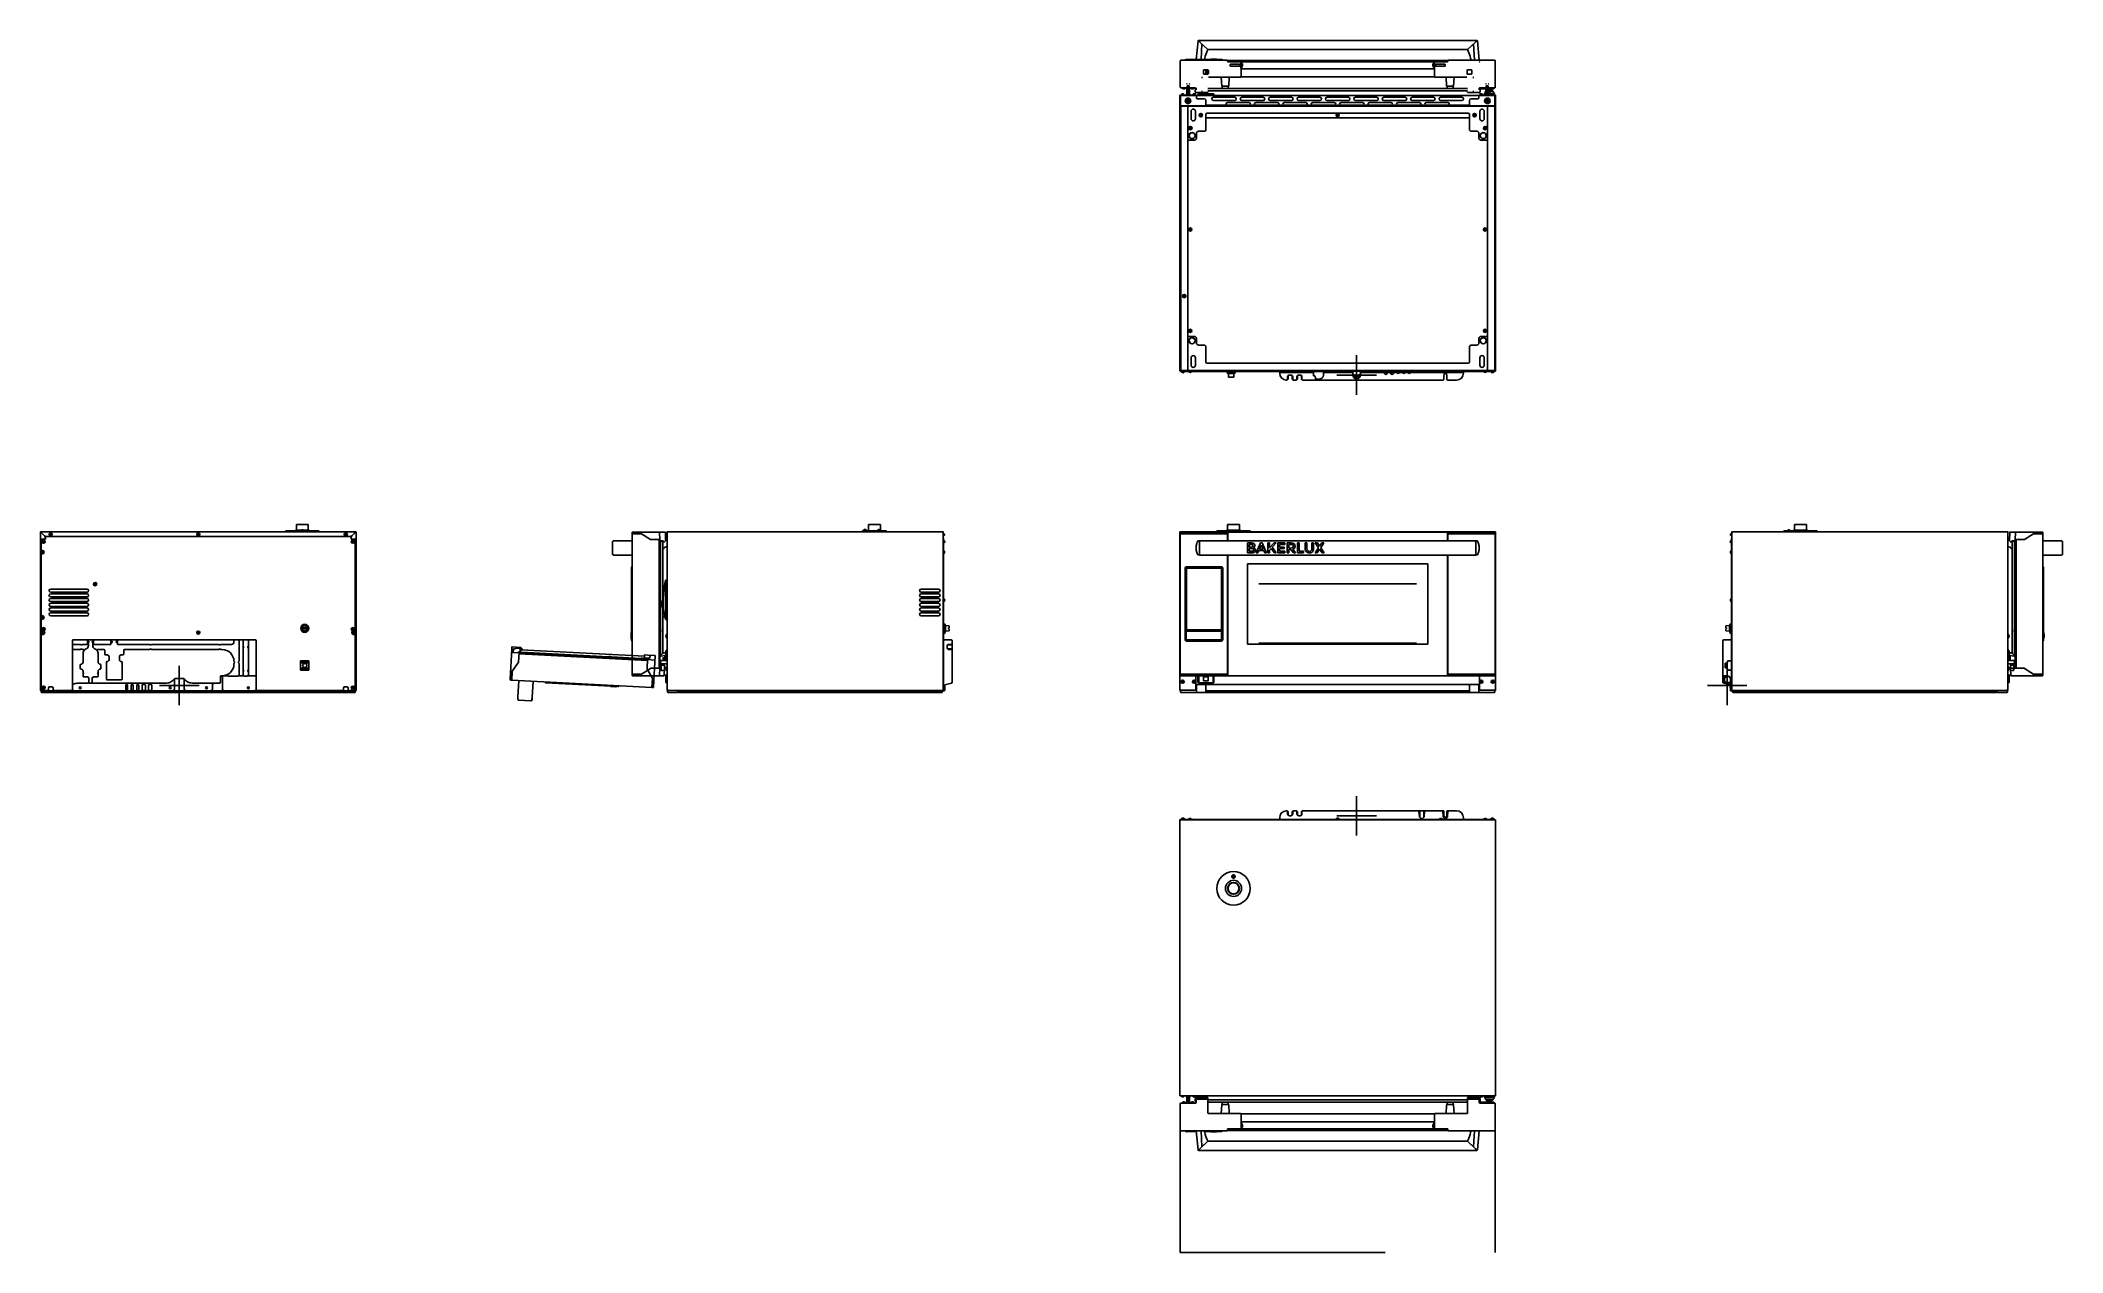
# Model space of a CAD drawing. Header units: millimetres. Extents: x -4975 to 152, y 4191 to 7264.
import ezdxf

# ---------------------------------------------------------------- set-up
doc = ezdxf.new("R2010")
doc.units = ezdxf.units.MM
doc.header["$LTSCALE"] = 346.5
doc.linetypes.add('HIDDEN', pattern=[0.2, 0.1, -0.1])
doc.layers.get('0').update_dxf_attribs({"linetype": 'CONTINUOUS'})
doc.layers.add('ASSI', color=7, linetype='CONTINUOUS')
doc.layers.add('GEOM', color=7, linetype='CONTINUOUS')

# ---------------------------------------------------------------- blocks, each defined once
blk = doc.blocks.new('A$C737B6EA5')
at = {"color": 253, "linetype": 'HIDDEN', "ltscale": 15}
for p, q in [((50.1, 363), (50, 360)), ((50, 360), (72.7, 360)), ((50, 4), (50, 360)), ((51.1, 364), (129.7, 364)), ((73.8, 359.7), (96.2, 345.3)), ((119.7, 363), (120, 345)), ((119.7, 360), (129.8, 360)), ((129.7, 355), (129.8, 360)), ((130.1, 364), (133.8, 364)), ((130.3, 364), (133.2, 364)), ((130.3, 364), (130.3, 364)), ((133.2, 364), (133.2, 364)), ((134.2, 342), (134.1, 363.8)), ((0, 339), (0, 309)), ((3, 342), (8.2, 342)), ((3, 341.8), (3, 341.8)), ((9, 342), (4.1, 341.8)), ((50, 342), (9, 342)), ((97.3, 345), (120, 345)), ((97.3, 345), (120, 345)), ((120, 345), (118, 345)), ((118, 345), (118, 19)), ((123.3, 343.2), (119.9, 349.2)), ((120, 19), (120, 345)), ((129.5, 342), (120, 342)), ((122, 117.9), (122, 340.2)), ((123, 341.2), (127, 341.2)), ((129.5, 342.5), (124.6, 342.5)), ((128, 340.2), (128, 27)), ((128.4, 341), (128.4, 342)), ((130, 338.1), (129.3, 338.9)), ((130.3, 355), (130, 355)), ((130, 338), (130, 342.3)), ((130.4, 338), (130, 338)), ((130.5, 338), (134.2, 341.7)), ((132.5, 342.9), (131.3, 354.1)), ((133.7, 342), (133.5, 342)), ((134.2, 341.8), (134.2, 342)), ((3, 306.2), (3, 306.2)), ((8.2, 306), (3, 306)), ((9, 306), (4.1, 306.2)), ((50, 306), (9, 306)), ((48, 90.3), (48, 273.7)), ((48, 273.5), (48, 271.9)), ((49.4, 275.9), (48.1, 274)), ((48.1, 274), (49.4, 275.9)), ((49.5, 276.1), (49.4, 276)), ((49.4, 276), (49.4, 275.9)), ((49.7, 276.2), (49.5, 276.1)), ((49.5, 276.1), (49.5, 276.1)), ((49.8, 276.2), (49.7, 276.2)), ((49.8, 276.2), (50, 276.2)), ((47, 105.1), (47, 98.4)), ((47.2, 94.5), (47.2, 109)), ((47.7, 109.2), (47.5, 109.2)), ((120.2, 119.5), (120.3, 119.5)), ((120.2, 109.5), (120.3, 109.5)), ((121, 115.2), (123, 115.2)), ((121, 115.1), (121, 115.2)), ((121, 113.8), (121, 113.9)), ((123, 113.8), (121, 113.8)), ((122, 113.8), (122, 115.2)), ((122, 35.9), (122, 111.1)), ((122.6, 116.7), (122.6, 116.7)), ((122.6, 112.2), (122.6, 112.2)), ((47.7, 94.2), (47.5, 94.2)), ((48.1, 90), (49.4, 88.1)), ((48.1, 90), (49.4, 88.1)), ((49.4, 88.1), (49.4, 88)), ((49.6, 87.9), (49.8, 87.8)), ((49.8, 87.8), (50, 87.8)), ((50.1, 1), (50, 4)), ((50, 4), (72.7, 4)), ((50, 4), (72.7, 4)), ((72.7, 4), (73.3, 4)), ((73.3, 4), (73.8, 4.3)), ((96.2, 18.7), (73.8, 4.3)), ((73.8, 4.3), (96.2, 18.7)), ((96.2, 18.7), (96.7, 19)), ((96.7, 19), (97.3, 19)), ((97.3, 19), (120, 19)), ((97.3, 19), (123.2, 19)), ((118, 19), (120, 19)), ((119.7, 1), (120, 19)), ((120, 22.7), (123.8, 22.7)), ((120.2, 37.5), (120.3, 37.5)), ((120.2, 27.5), (120.3, 27.5)), ((120.4, 27.5), (120.4, 23.5)), ((121, 33.2), (123, 33.2)), ((121, 33.1), (121, 33.2)), ((121, 31.8), (121, 31.9)), ((123, 31.8), (121, 31.8)), ((122, 23.7), (122, 29.1)), ((122.6, 34.7), (122.6, 34.7)), ((122.6, 30.2), (122.6, 30.2)), ((123.3, 22.7), (123.8, 22.7)), ((123.9, 26.5), (123.7, 19)), ((123.7, 19), (123.8, 14)), ((131.1, 27), (124.4, 27)), ((124.8, 13), (130.7, 13)), ((131.7, 19), (131.4, 1)), ((131.6, 26.5), (131.7, 19)), ((51.1, 0), (130.4, 0))]:
    blk.add_line(p, q, dxfattribs=at)
for points in [[(49.5, 276.1), (49.4, 276), (49.4, 276), (49.4, 276), (49.4, 275.9), (49.4, 275.9)], [(49.6, 276.1), (49.6, 276.1), (49.5, 276.1), (49.5, 276.1), (49.5, 276.1)], [(49.8, 276.2), (49.7, 276.2), (49.7, 276.2), (49.7, 276.2), (49.6, 276.1)], [(49.4, 88), (49.5, 87.9), (49.6, 87.9)]]:
    blk.add_lwpolyline(points, dxfattribs=at)
for centre, radius, start, end in [((51.1, 363), 1, 90, 179), ((72.7, 358), 2, 57.3391, 90), ((118.7, 363), 1, 1, 90), ((129.7, 363.7), 0.25, 37.1128, 90), ((129.7, 359.7), 0.25, 61.5368, 73.1347), ((130.1, 363.7), 0.25, 90, 179.5), ((133.8, 363.7), 0.25, 0.5, 90.0009), ((3, 339), 3, 89.6188, 180), ((3, 309), 3, 180, 270.3812), ((8.2, 336), 6, 84.166, 90), ((97.3, 347), 2, 237.3391, 270), ((97.3, 347), 2, 237.3391, 270), ((120, 319.5), 3, 49.2588, 90), ((120, 310.5), 3, 270, 310.7412), ((123, 340.2), 1, 90, 180), ((127, 340.2), 1, 0, 90), ((131.4, 341), 3, 180, 225), ((129, 309.1), 33.4, 88.5353, 89.2187), ((129.5, 342.5), 0.5, 270, 340.5731), ((130.3, 354), 1, 6.0158, 89.9755), ((130.4, 338.1), 0.15, 270, 315), ((133.5, 343), 1, 186.0009, 269.9904), ((134.1, 341.8), 0.15, 315, 357), ((8.2, 312), 6, 270, 273.4717), ((48.5, 273.7), 0.5, 146.9322, 180.0007), ((49.8, 275.7), 0.5, 92, 146.9332), ((49, 105.1), 2, 151.1918, 180), ((47.5, 109), 0.25, 90, 180), ((47.7, 109.7), 0.5, 270, 300.6364), ((120.2, 119.3), 0.2, 90, 180), ((120.2, 109.7), 0.2, 180, 270), ((120.3, 119.3), 0.2, 56.7581, 90), ((120.3, 109.7), 0.2, 270, 303.2419), ((117.3, 114.7), 5.7, 21.0786, 56.7581), ((117.3, 114.3), 5.7, 303.2419, 338.9214), ((117.1, 114.5), 3.93, 351.6741, 8.3259), ((117.3, 114.7), 5.71, 19.2423, 21.2266), ((117.3, 114.3), 5.71, 338.7734, 340.7577), ((117.3, 114.7), 5.72, 17.2712, 19.2421), ((117.3, 114.7), 5.72, 16.82, 17.2714), ((117.3, 114.7), 5.73, 15.3021, 16.8197), ((117.3, 114.3), 5.73, 343.1803, 344.6979), ((117.3, 114.3), 5.72, 342.7286, 343.18), ((117.3, 114.3), 5.72, 340.7579, 342.7288), ((117.2, 114.7), 5.74, 14.552, 15.3022), ((117.2, 114.7), 5.75, 13.3249, 14.5518), ((117.2, 114.7), 5.77, 12.3779, 13.3249), ((117.2, 114.7), 5.79, 11.3352, 12.3778), ((117.2, 114.3), 5.79, 347.6222, 348.6648), ((117.2, 114.3), 5.77, 346.6751, 347.6221), ((117.2, 114.3), 5.75, 345.4482, 346.6751), ((117.2, 114.3), 5.74, 344.6978, 345.448), ((117.2, 114.7), 5.82, 10.2382, 11.3349), ((117.1, 114.7), 5.85, 9.3464, 10.2384), ((117.1, 114.6), 5.9, 8.0504, 9.3454), ((117, 114.6), 5.96, 7.3826, 8.0514), ((116.9, 114.6), 6.09, 5.4735, 7.3771), ((116.9, 114.4), 6.09, 352.6229, 354.5265), ((117, 114.4), 5.96, 351.9486, 352.6174), ((117.1, 114.4), 5.9, 350.6546, 351.9496), ((117.1, 114.3), 5.85, 349.7616, 350.6536), ((117.2, 114.3), 5.82, 348.6651, 349.7618), ((49, 98.4), 2, 180, 208.7012), ((47.5, 94.5), 0.25, 180, 270), ((47.7, 93.7), 0.5, 59.3636, 90), ((49.8, 88.3), 0.5, 213.0668, 268), ((51.1, 1), 1, 181, 270), ((72.7, 6), 2, 270, 302.6609), ((72.7, 6), 2, 270, 302.6609), ((97.3, 17), 2, 90, 122.6609), ((97.3, 17), 2, 90, 122.6609), ((118.7, 1), 1, 270, 359), ((120.2, 37.3), 0.2, 90, 180), ((120.2, 27.7), 0.2, 180, 270), ((120.3, 37.3), 0.2, 56.7581, 90), ((120.3, 27.7), 0.2, 270, 303.2419), ((117.3, 32.7), 5.7, 21.0786, 56.7581), ((117.3, 32.3), 5.7, 303.2419, 338.9214), ((121.2, 23.5), 0.75, 181, 270), ((117.1, 32.5), 3.93, 351.6741, 8.3259), ((123, 23.7), 1, 180, 270), ((117.3, 32.7), 5.71, 19.2423, 21.2266), ((117.3, 32.3), 5.71, 338.7734, 340.7577), ((117.3, 32.7), 5.72, 17.2712, 19.2421), ((117.3, 32.7), 5.72, 16.82, 17.2714), ((117.3, 32.7), 5.73, 15.3021, 16.8197), ((117.3, 32.3), 5.73, 343.1803, 344.6979), ((117.3, 32.3), 5.72, 342.7286, 343.18), ((117.3, 32.3), 5.72, 340.7579, 342.7288), ((117.2, 32.7), 5.74, 14.552, 15.3022), ((117.2, 32.7), 5.75, 13.3249, 14.5518), ((117.2, 32.7), 5.77, 12.3779, 13.3249), ((117.2, 32.7), 5.79, 11.3352, 12.3778), ((117.2, 32.3), 5.79, 347.6222, 348.6648), ((117.2, 32.3), 5.77, 346.6751, 347.6221), ((117.2, 32.3), 5.75, 345.4482, 346.6751), ((117.2, 32.3), 5.74, 344.6978, 345.448), ((117.2, 32.7), 5.82, 10.2382, 11.3349), ((117.1, 32.7), 5.85, 9.3464, 10.2384), ((117.1, 32.6), 5.9, 8.0504, 9.3454), ((117, 32.6), 5.96, 7.3826, 8.0514), ((116.9, 32.6), 6.09, 5.4735, 7.3771), ((116.9, 32.4), 6.09, 352.6229, 354.5265), ((117, 32.4), 5.96, 351.9486, 352.6174), ((117.1, 32.4), 5.9, 350.6546, 351.9496), ((117.1, 32.3), 5.85, 349.7616, 350.6536), ((117.2, 32.3), 5.82, 348.6651, 349.7618), ((124.8, 14), 1, 181, 270), ((124.4, 26.5), 0.5, 90, 179), ((130.4, 1), 1, 270, 359), ((130.7, 14), 1, 270, 359), ((131.1, 26.5), 0.5, 1, 90)]:
    blk.add_arc(centre, radius, start, end, dxfattribs=at)
for centre, major_axis, ratio, start_param, end_param in [((3, 338.8), (-2.13, 2.12), 0.998785, -0.783819, 0.783817), ((3, 309.2), (2.13, 2.12), 0.998785, 2.357775, 3.925412), ((3, 341.8), (1.5, 0), 0.034921, 4.712321, 5.539351), ((3, 306.2), (-1.5, 0), 0.034921, 3.885427, 4.712457)]:
    blk.add_ellipse(centre, major_axis=major_axis, ratio=ratio, start_param=start_param, end_param=end_param, dxfattribs=at)
for points, knots in [([(129.5, 342.5), (129.5, 342.5), (129.7, 342.5), (129.9, 342.5), (130, 342.5)], [0, 0, 0, 0, 0.32098, 1, 1, 1, 1]), ([(129.7, 355), (129.7, 355), (129.8, 355), (129.8, 355), (129.9, 355), (130, 355), (130, 355)], [0, 0, 0, 0, 0.076263, 0.292993, 0.617374, 1, 1, 1, 1]), ([(130, 342.5), (130, 342.5), (130, 342.5), (130, 342.5), (130, 342.5)], [0, 0, 0, 0, 0.252989, 1, 1, 1, 1]), ([(130, 338.3), (130, 338.4), (130.1, 338.7), (130.2, 338.9), (130.3, 339)], [0, 0, 0, 0, 0.464076, 1, 1, 1, 1]), ([(132.5, 340.3), (132.6, 340.2), (132.6, 340.2), (132.6, 340.2), (132.6, 340.1), (132.7, 340.2)], [0, 0, 0, 0, 0.694411, 0.915876, 1, 1, 1, 1]), ([(133.7, 342), (133.8, 342), (134, 342), (134.1, 342), (134.2, 342)], [0, 0, 0, 0, 0.382715, 1, 1, 1, 1]), ([(48, 90.3), (48, 90.3), (48, 90.2), (48, 90.2), (48, 90.2)], [0, 0, 0, 0, 0.497359, 1, 1, 1, 1]), ([(123.7, 19), (123.8, 19), (123.4, 19), (123.4, 19), (123.2, 19)], [0, 0, 0, 0, 0.076131, 1, 1, 1, 1])]:
    blk.add_open_spline(points, degree=3, knots=knots, dxfattribs=at)
for points in [[(130, 342.5), (129.9, 342.5), (129.9, 342.5), (129.9, 342.5)], [(48, 90.2), (48, 90.1), (48, 90.1), (48.1, 90)]]:
    blk.add_open_spline(points, degree=3, dxfattribs=at)

msp = doc.modelspace()

# ---------------------------------------------------------------- linework, layer by layer
at = {"color": 7, "linetype": 'Continuous'}
for p, q in [((-2040.1, 7263), (-2044.6, 7216)), ((-2036, 7264), (-2039.2, 7263.9)), ((-2036, 7261), (-2036, 7264)), ((-2036, 7264), (-1336, 7264)), ((-2015, 7241), (-2035.6, 7259.9)), ((-2032.4, 7216.1), (-2030.3, 7255)), ((-2015, 7241), (-2031.1, 7255.8)), ((-1357.1, 7241), (-2015, 7241)), ((-1357.1, 7241), (-1336.5, 7259.9)), ((-1357, 7241), (-1340.9, 7255.8)), ((-1339.5, 7214), (-1341.8, 7255)), ((-1336, 7264), (-1336, 7261)), ((-1336, 7264), (-1332.9, 7263.9)), ((-1327.3, 7214), (-1331.9, 7263)), ((-2085, 7146), (-2085, 7212)), ((-2083, 7214), (-1967, 7214)), ((-2072.7, 7214.4), (-2072.7, 7214.2)), ((-2072.7, 7214.2), (-2072.7, 7214)), ((-2070.5, 7215.9), (-2072.5, 7214.6)), ((-2070.5, 7215.9), (-2072.5, 7214.6)), ((-2072.5, 7214.6), (-2072.5, 7214.6)), ((-2070.3, 7216), (-1979.8, 7216)), ((-2070.1, 7216), (-2069.7, 7216)), ((-2057.1, 7216), (-2032.3, 7216)), ((-2026.1, 7180), (-2026.1, 7188)), ((-2025, 7189.1), (-2015, 7189.1)), ((-2015, 7178.9), (-2025, 7178.9)), ((-2020.4, 7189.1), (-2020.5, 7178.9)), ((-2013.9, 7181), (-2020.5, 7181)), ((-2013.9, 7183), (-2020.4, 7183)), ((-2019, 7188.8), (-2019, 7189.1)), ((-2019, 7188.8), (-2016, 7188.8)), ((-2017.2, 7184.3), (-2016.8, 7183.9)), ((-2013.9, 7186.4), (-2016.5, 7187.5)), ((-2016, 7189.1), (-2016, 7188.8)), ((-2016, 7187.3), (-2016, 7188.8)), ((-2013.9, 7188), (-2013.9, 7180)), ((-2007.5, 7216.2), (-2007.5, 7216.5)), ((-2007.3, 7216.7), (-1992.8, 7216.7)), ((-1992.5, 7216.2), (-1992.5, 7216.5)), ((-1980.2, 7216), (-1981.6, 7216)), ((-1980, 7216), (-1980, 7216)), ((-1977.6, 7214.6), (-1979.6, 7215.9)), ((-1979.6, 7215.9), (-1977.6, 7214.6)), ((-1977.5, 7214.6), (-1977.6, 7214.6)), ((-1977.4, 7214.2), (-1977.4, 7214.3)), ((-1977.4, 7214.2), (-1977.4, 7214)), ((-1965, 7212), (-1965, 7210.5)), ((-1965, 7212), (-1965, 7210.5)), ((-1965, 7212), (-1965, 7210.5)), ((-1964.5, 7212.5), (-1964.5, 7210.5)), ((-1964.1, 7209.5), (-1933.3, 7209.5)), ((-1963.5, 7213.5), (-1408.5, 7213.5)), ((-1409.5, 7209.5), (-1962.5, 7209.5)), ((-1958.3, 7199.2), (-1958.3, 7202.8)), ((-1958.2, 7198.9), (-1958.3, 7199.2)), ((-1957.3, 7203.5), (-1935.3, 7203.5)), ((-1957.3, 7198.5), (-1935.3, 7198.5)), ((-1934.3, 7202.8), (-1934.3, 7199.2)), ((-1933.3, 7209.5), (-1933, 7209.5)), ((-1933.3, 7209.5), (-1933, 7209.5)), ((-1931.3, 7207.5), (-1931.3, 7193.1)), ((-1931.3, 7192), (-1931, 7192)), ((-1931, 7207.5), (-1931, 7192)), ((-1931, 7207.5), (-1931, 7192)), ((-1930, 7207.5), (-1931, 7207.5)), ((-1931, 7193.1), (-1930.6, 7193.5)), ((-1441, 7191.6), (-1931, 7191.6)), ((-1931, 7172.5), (-1931, 7191)), ((-1929.7, 7206), (-1930.8, 7206)), ((-1929.7, 7196), (-1930.8, 7196)), ((-1930, 7206), (-1930, 7207.5)), ((-1930, 7194.9), (-1930, 7196)), ((-1929.4, 7206.5), (-1929.6, 7206.5)), ((-1927.8, 7203.3), (-1927.8, 7203.3)), ((-1927.8, 7198.7), (-1927.8, 7198.7)), ((-1927.6, 7204.8), (-1927.6, 7204.8)), ((-1927.6, 7203), (-1927, 7203)), ((-1927, 7202), (-1927.6, 7202)), ((-1927.6, 7201.6), (-1927.6, 7201.6)), ((-1927.6, 7200.2), (-1927.6, 7200.2)), ((-1445, 7203), (-1444.5, 7203)), ((-1444.5, 7202), (-1445, 7202)), ((-1444.5, 7204.8), (-1444.5, 7204.8)), ((-1444.5, 7200.4), (-1444.5, 7200.4)), ((-1444.5, 7200.2), (-1444.5, 7200.2)), ((-1444.2, 7203.3), (-1444.2, 7203.3)), ((-1444.2, 7198.7), (-1444.2, 7198.7)), ((-1442.6, 7206.5), (-1442.4, 7206.5)), ((-1442.3, 7206), (-1441.3, 7206)), ((-1442.3, 7196), (-1441.3, 7196)), ((-1442, 7206), (-1442, 7207.5)), ((-1442, 7207.5), (-1441, 7207.5)), ((-1442, 7194.9), (-1442, 7196)), ((-1441, 7193.1), (-1441.5, 7193.5)), ((-1441, 7192), (-1441, 7207.5)), ((-1441, 7192), (-1441, 7207.5)), ((-1441, 7192), (-1440.8, 7192)), ((-1441, 7172.5), (-1441, 7191)), ((-1440.8, 7207.5), (-1440.8, 7193.1)), ((-1438.8, 7209.5), (-1439, 7209.5)), ((-1439, 7209.5), (-1438.8, 7209.5)), ((-1438.8, 7209.5), (-1408, 7209.5)), ((-1437.8, 7202.8), (-1437.8, 7199.2)), ((-1414.8, 7203.5), (-1436.7, 7203.5)), ((-1414.8, 7198.5), (-1436.7, 7198.5)), ((-1413.8, 7199.2), (-1413.8, 7202.8)), ((-1407.5, 7212.5), (-1407.5, 7210.5)), ((-1407, 7212), (-1407, 7210.5)), ((-1407, 7212), (-1407, 7210.5)), ((-1407, 7210.5), (-1407, 7212)), ((-1289, 7214), (-1405, 7214)), ((-1405, 7214), (-1289, 7214)), ((-1358.1, 7180), (-1358.1, 7188)), ((-1357, 7189.1), (-1347, 7189.1)), ((-1347, 7178.9), (-1357, 7178.9)), ((-1345.9, 7188), (-1345.9, 7180)), ((-1287, 7190.7), (-1287.1, 7190.7)), ((-1287, 7214), (-1287, 7212)), ((-1287, 7212), (-1287, 7191.3)), ((-1287, 7146), (-1287, 7212)), ((-1287, 7191.3), (-1287, 7190.2)), ((-1287, 7190.2), (-1287, 7167.8)), ((-2085.1, 7125.6), (-2045.5, 7125.6)), ((-2068.1, 7144), (-2083, 7144)), ((-2082.3, 7144), (-2083, 7144)), ((-2083, 7144), (-2068.1, 7144)), ((-2083, 7126), (-2083, 7126.2)), ((-2081.3, 7128), (-2081.3, 7128.1)), ((-2081, 7143.7), (-2081, 7143.8)), ((-2080.5, 7143), (-2080.5, 7143)), ((-2080.5, 7143), (-2080.5, 7143)), ((-2079.5, 7128), (-2079.5, 7128.6)), ((-2078.5, 7128.6), (-2078.5, 7128)), ((-2076.7, 7128.1), (-2076.7, 7128)), ((-2076.6, 7141), (-2076.6, 7141.4)), ((-2075.5, 7141.4), (-2075.5, 7141)), ((-2075, 7126), (-2075, 7126.2)), ((-2071.6, 7143), (-2071.5, 7143)), ((-2071.5, 7143), (-2071.5, 7143)), ((-2071, 7143.7), (-2071, 7143.8)), ((-2070, 7143.7), (-2070, 7143.8)), ((-2070, 7125.9), (-2070, 7125.8)), ((-2069.5, 7143), (-2069.5, 7143)), ((-2069.5, 7143), (-2069.5, 7143)), ((-2069.5, 7126.6), (-2069.5, 7126.6)), ((-2069.5, 7126.6), (-2069.5, 7126.6)), ((-2069.3, 7144.3), (-2069.3, 7144)), ((-2069.1, 7127), (-2069.1, 7128.6)), ((-2068.8, 7130.8), (-2068.8, 7127.3)), ((-2068.6, 7145), (-2067.5, 7145)), ((-2068.1, 7131.4), (-2068.1, 7145)), ((-2067.8, 7130.4), (-2067.8, 7127.9)), ((-2067.5, 7145), (-2067.5, 7148.5)), ((-2067.1, 7131.1), (-2067.1, 7149)), ((-2067.1, 7145), (-2067, 7145)), ((-2067, 7144), (-2067.1, 7144)), ((-2067, 7144), (-2067.1, 7144)), ((-2067, 7149), (-2067, 7128.3)), ((-2063, 7149), (-2067, 7149)), ((-2065.6, 7128.2), (-2065.6, 7128.6)), ((-2064.5, 7128.6), (-2064.5, 7128.2)), ((-2063, 7149), (-2063, 7128.3)), ((-2063, 7145), (-2062.9, 7145)), ((-2062.9, 7144), (-2063, 7144)), ((-2062.9, 7144), (-2063, 7144)), ((-2062.9, 7131.1), (-2062.9, 7149)), ((-2062.5, 7145), (-2062.5, 7148.5)), ((-2062.5, 7145), (-2061.5, 7145)), ((-2062.3, 7130.4), (-2062.3, 7127.9)), ((-2061.9, 7131.4), (-2061.9, 7145)), ((-2047, 7144), (-2061.9, 7144)), ((-2061.9, 7144), (-2047, 7144)), ((-2061.3, 7130.8), (-2061.3, 7127.3)), ((-2061, 7127), (-2061, 7128.6)), ((-2060.8, 7144.3), (-2060.8, 7144)), ((-2060.6, 7143), (-2060.5, 7143)), ((-2060.5, 7126.6), (-2060.6, 7126.6)), ((-2060.5, 7143), (-2060.5, 7143)), ((-2060.5, 7126.6), (-2060.5, 7126.6)), ((-2060, 7143.7), (-2060, 7143.8)), ((-2060, 7125.9), (-2060, 7125.8)), ((-2059, 7143.7), (-2059, 7143.8)), ((-2058.5, 7143), (-2058.5, 7143)), ((-2058.5, 7143), (-2058.5, 7143)), ((-2054.6, 7141), (-2054.6, 7141.4)), ((-2054, 7126), (-2054, 7126.2)), ((-2053.5, 7141.4), (-2053.5, 7141)), ((-2052.3, 7128), (-2052.3, 7128.1)), ((-2050.5, 7128), (-2050.5, 7128.6)), ((-2049.6, 7143), (-2049.5, 7143)), ((-2049.5, 7143), (-2049.5, 7143)), ((-2049.5, 7128.6), (-2049.5, 7128)), ((-2049, 7143.7), (-2049, 7143.8)), ((-2047, 7144), (-2047.7, 7144)), ((-2047.7, 7128.1), (-2047.7, 7128)), ((-2047, 7133.5), (-2047, 7139)), ((-2046, 7126), (-2046, 7126.2)), ((-2045.8, 7140.2), (-2045.5, 7140.2)), ((-2045.8, 7132.2), (-2016.3, 7132.2)), ((-2045.5, 7124.8), (-2045.5, 7125.6)), ((-2045, 7143), (-2045, 7140.7)), ((-2040, 7127.8), (-2040, 7124.8)), ((-2039, 7128.8), (-2001, 7128.8)), ((-2038, 7127), (-2038, 7128.5)), ((-2002.3, 7126.8), (-2037.8, 7126.8)), ((-2015, 7142), (-1357, 7142)), ((-1357, 7136), (-2015, 7136)), ((-2013.8, 7170.5), (-1955.5, 7170.5)), ((-2013.8, 7170.5), (-1933, 7170.5)), ((-2002, 7128.5), (-2002, 7127)), ((-2000, 7127.8), (-2000, 7124.8)), ((-1980.1, 7148.5), (-1981, 7170.5)), ((-1979.6, 7148), (-1962.5, 7148)), ((-1978.5, 7147.7), (-1978.5, 7144)), ((-1963.5, 7147.7), (-1963.5, 7144)), ((-1962, 7148.5), (-1961.1, 7170.5)), ((-1440.8, 7171.6), (-1931.3, 7171.6)), ((-1358.3, 7170.5), (-1439, 7170.5)), ((-1358.3, 7170.5), (-1416.6, 7170.5)), ((-1410.1, 7148.5), (-1411, 7170.5)), ((-1409.6, 7148), (-1392.5, 7148)), ((-1408.5, 7147.7), (-1408.5, 7144)), ((-1393.5, 7147.7), (-1393.5, 7144)), ((-1392, 7148.5), (-1391.1, 7170.5)), ((-1326.3, 7132.2), (-1355.8, 7132.2)), ((-1327, 7143), (-1327, 7140.7)), ((-1326.3, 7140.2), (-1326.5, 7140.2)), ((-1326.5, 7125.6), (-1286.9, 7125.6)), ((-1326.5, 7124.8), (-1326.5, 7125.6)), ((-1326, 7144), (-1324.3, 7144)), ((-1326, 7126), (-1326, 7126.2)), ((-1310.1, 7144), (-1325, 7144)), ((-1325, 7144), (-1310.1, 7144)), ((-1325, 7133.5), (-1325, 7139)), ((-1324.5, 7142.5), (-1324.5, 7144)), ((-1324.5, 7142.5), (-1324.5, 7142.5)), ((-1323.5, 7141.5), (-1324.5, 7142.5)), ((-1324.5, 7142.5), (-1324.5, 7142.5)), ((-1324.3, 7128), (-1324.3, 7128.1)), ((-1320.5, 7141.5), (-1323.5, 7141.5)), ((-1323, 7143.7), (-1323, 7143.8)), ((-1322.5, 7143), (-1322.5, 7143)), ((-1322.5, 7143), (-1322.5, 7143)), ((-1322, 7142.4), (-1322.5, 7142.4)), ((-1322.5, 7128), (-1322.5, 7128.6)), ((-1321.5, 7128.6), (-1321.5, 7128)), ((-1319.7, 7128.1), (-1319.7, 7128)), ((-1318.6, 7141), (-1318.6, 7141.4)), ((-1318, 7126), (-1318, 7126.2)), ((-1317.5, 7141.4), (-1317.5, 7141)), ((-1310.1, 7141.5), (-1315.6, 7141.5)), ((-1314.5, 7125.6), (-1314.5, 7128.6)), ((-1311, 7142.4), (-1314.1, 7142.4)), ((-1313.6, 7143), (-1313.5, 7143)), ((-1313.5, 7143), (-1313.5, 7143)), ((-1313.5, 7129.6), (-1310.8, 7129.6)), ((-1313, 7143.7), (-1313, 7143.8)), ((-1312.5, 7130.1), (-1312.5, 7132.9)), ((-1310.7, 7134.9), (-1312.4, 7133.3)), ((-1312, 7143.7), (-1312, 7143.8)), ((-1312, 7125.9), (-1312, 7125.8)), ((-1311.5, 7143), (-1311.5, 7143)), ((-1311.5, 7143), (-1311.5, 7143)), ((-1311.5, 7126.6), (-1311.5, 7126.6)), ((-1311.5, 7126.6), (-1311.5, 7126.6)), ((-1311.3, 7144.3), (-1311.3, 7144)), ((-1311.1, 7127), (-1311.1, 7128.6)), ((-1310.8, 7130.8), (-1310.8, 7127.3)), ((-1310.7, 7135), (-1310.7, 7134.9)), ((-1310.6, 7145), (-1309.5, 7145)), ((-1310.4, 7135.1), (-1310.1, 7135.1)), ((-1310.1, 7131.4), (-1310.1, 7145)), ((-1309.8, 7130.4), (-1309.8, 7127.9)), ((-1309.8, 7129.6), (-1309, 7129.6)), ((-1309.5, 7145), (-1309.5, 7148.5)), ((-1309.1, 7131.1), (-1309.1, 7149)), ((-1309.1, 7145), (-1309, 7145)), ((-1309, 7144), (-1309.1, 7144)), ((-1309, 7144), (-1309.1, 7144)), ((-1309, 7137.4), (-1309.1, 7137.3)), ((-1309.1, 7135.4), (-1309, 7135.3)), ((-1309.1, 7135.1), (-1309, 7135.1)), ((-1305, 7149), (-1309, 7149)), ((-1309, 7149), (-1309, 7128.3)), ((-1307.6, 7128.2), (-1307.6, 7128.6)), ((-1306.5, 7128.6), (-1306.5, 7128.2)), ((-1305, 7149), (-1305, 7128.3)), ((-1305, 7145), (-1304.9, 7145)), ((-1304.9, 7144), (-1305, 7144)), ((-1304.9, 7144), (-1305, 7144)), ((-1305, 7138.1), (-1304.9, 7138.1)), ((-1304.9, 7137.6), (-1305, 7137.6)), ((-1305, 7129.6), (-1304.8, 7129.6)), ((-1305, 7129.6), (-1304.3, 7129.6)), ((-1304.9, 7131.1), (-1304.9, 7149)), ((-1304.5, 7145), (-1304.5, 7148.5)), ((-1304.5, 7145), (-1303.5, 7145)), ((-1304.3, 7130.4), (-1304.3, 7127.9)), ((-1303.9, 7131.4), (-1303.9, 7145)), ((-1289, 7144), (-1303.9, 7144)), ((-1303.9, 7144), (-1289, 7144)), ((-1298.5, 7141.5), (-1303.9, 7141.5)), ((-1303.9, 7138.1), (-1297, 7138.1)), ((-1294.6, 7137.6), (-1303.9, 7137.6)), ((-1303.8, 7132), (-1303.8, 7132.1)), ((-1292.7, 7135.1), (-1303.7, 7135.1)), ((-1303.3, 7130.8), (-1303.3, 7127.3)), ((-1303.3, 7129.6), (-1289.5, 7129.6)), ((-1300, 7142.4), (-1303.1, 7142.4)), ((-1303, 7127), (-1303, 7128.6)), ((-1302.8, 7144.3), (-1302.8, 7144)), ((-1302.6, 7143), (-1302.5, 7143)), ((-1302.5, 7126.6), (-1302.6, 7126.6)), ((-1302.5, 7143), (-1302.5, 7143)), ((-1302.5, 7126.6), (-1302.5, 7126.6)), ((-1302, 7143.7), (-1302, 7143.8)), ((-1302, 7132), (-1302, 7132.6)), ((-1302, 7125.9), (-1302, 7125.8)), ((-1301, 7143.7), (-1301, 7143.8)), ((-1301, 7132.6), (-1301, 7132)), ((-1300.5, 7143), (-1300.5, 7143)), ((-1300.5, 7143), (-1300.5, 7143)), ((-1299.2, 7132.1), (-1299.2, 7132)), ((-1298.3, 7138.1), (-1298.3, 7141.4)), ((-1298.3, 7129.6), (-1297.9, 7129.6)), ((-1297.5, 7135.6), (-1297.5, 7137.1)), ((-1297.5, 7130), (-1297.5, 7130.2)), ((-1297, 7138.1), (-1296.5, 7137.6)), ((-1297, 7126), (-1297, 7126.2)), ((-1296.6, 7141), (-1296.6, 7141.4)), ((-1295.5, 7141.4), (-1295.5, 7141)), ((-1295.3, 7128), (-1295.3, 7128.1)), ((-1294.6, 7137.6), (-1293.5, 7137.1)), ((-1293.5, 7135.6), (-1294.6, 7135.1)), ((-1290.5, 7141.5), (-1293.6, 7141.5)), ((-1293.5, 7135.6), (-1293.5, 7137.1)), ((-1293.5, 7128), (-1293.5, 7128.6)), ((-1292.5, 7128.6), (-1292.5, 7128)), ((-1290.7, 7133.3), (-1292.3, 7134.9)), ((-1291.5, 7142.4), (-1292.1, 7142.4)), ((-1291.6, 7143), (-1291.5, 7143)), ((-1291.5, 7143), (-1291.5, 7143)), ((-1291, 7143.7), (-1291, 7143.8)), ((-1290.7, 7128.1), (-1290.7, 7128)), ((-1290.5, 7141.5), (-1289.5, 7142.5)), ((-1290.5, 7130.1), (-1290.5, 7132.9)), ((-1289.7, 7144), (-1289, 7144)), ((-1289.5, 7142.5), (-1289.5, 7144)), ((-1289.5, 7142.5), (-1289.5, 7142.5)), ((-1289.5, 7142.5), (-1289.5, 7142.5)), ((-1289, 7126), (-1289, 7126.2)), ((-1288.5, 7125.6), (-1288.5, 7128.6)), ((-1287.4, 7167.3), (-1287, 7167.3)), ((-1287, 7167.8), (-1287, 7166.7)), ((-1287, 7166.7), (-1287, 7146)), ((-1287, 7146), (-1287, 7144)), ((-2086, 7124.8), (-2086, 7124.7)), ((-2086, 7124.8), (-2086, 7124.8)), ((-2086, 7124.7), (-2086, 7122.1)), ((-2086, 6426.5), (-2086, 7122.1)), ((-2085.2, 7122.1), (-2086, 7122.1)), ((-2085.2, 7124.7), (-2085.2, 7122.1)), ((-2085.1, 7121.7), (-2085.2, 7121.7)), ((-2085.1, 7124.8), (-2085.1, 7124.7)), ((-2045.5, 7124.8), (-2085.1, 7124.8)), ((-2085.1, 7121.7), (-2084.4, 7120.4)), ((-2084.4, 7123.6), (-2084.4, 7123.2)), ((-2084.4, 7098.9), (-2084.4, 7119.8)), ((-2084, 7124.3), (-2084, 7124.8)), ((-2084, 7096.6), (-2084, 6428.6)), ((-2083.4, 7124.6), (-2047.5, 7124.6)), ((-2083.4, 7097.9), (-2075.5, 7097.9)), ((-2067, 7097.6), (-2083, 7097.6)), ((-2082, 7097.8), (-2071, 7097.8)), ((-2073.5, 7098), (-2073.5, 7098)), ((-2073.5, 7098), (-2021.5, 7098)), ((-2071.4, 7098), (-2071.3, 7097.8)), ((-2071, 7124.8), (-2071, 7124.6)), ((-2071, 7098), (-2071, 7097.8)), ((-2067.8, 7110.3), (-2067.8, 7111.3)), ((-2067.8, 7111.3), (-2066.5, 7111.3)), ((-2066.5, 7110.3), (-2067.8, 7110.3)), ((-2066.5, 7111.3), (-2066, 7111.8)), ((-2066, 7109.8), (-2066.5, 7110.3)), ((-2066, 7111.8), (-2066, 7113.1)), ((-2066, 7113.1), (-2065, 7113.1)), ((-2066, 7108.5), (-2066, 7109.8)), ((-2065, 7108.5), (-2066, 7108.5)), ((-2066, 6428.6), (-2066, 7096.6)), ((-2065, 7113.1), (-2065, 7111.8)), ((-2065, 7111.8), (-2064.5, 7111.3)), ((-2064.5, 7110.3), (-2065, 7109.8)), ((-2065, 7109.8), (-2065, 7108.5)), ((-1307, 7097.6), (-2065, 7097.6)), ((-2064.5, 7111.3), (-2063.2, 7111.3)), ((-2063.2, 7110.3), (-2064.5, 7110.3)), ((-2063.2, 7111.3), (-2063.2, 7110.3)), ((-2057.5, 7065.6), (-2057.5, 7084.6)), ((-2046.6, 7124.8), (-2047, 7124.6)), ((-2046.5, 7084.6), (-2046.5, 7065.6)), ((-2045.5, 7124.8), (-2044.5, 7124.8)), ((-1327.5, 7124.8), (-2044.5, 7124.8)), ((-2043.5, 7123.8), (-2043.5, 7118.1)), ((-2024.2, 7116.1), (-2041.5, 7116.1)), ((-2034, 7075.1), (-2035.3, 7075.1)), ((-2035.3, 7075.1), (-2035.3, 7074.1)), ((-2035.3, 7074.1), (-2034, 7074.1)), ((-2033.5, 7075.6), (-2034, 7075.1)), ((-2034, 7074.1), (-2033.5, 7073.6)), ((-2032.5, 7076.9), (-2033.5, 7076.9)), ((-2033.5, 7076.9), (-2033.5, 7075.6)), ((-2032.5, 7075.6), (-2032.5, 7076.9)), ((-2032, 7075.1), (-2032.5, 7075.6)), ((-2032.5, 7073.6), (-2032, 7074.1)), ((-2030.7, 7075.1), (-2032, 7075.1)), ((-2032, 7074.1), (-2030.7, 7074.1)), ((-2030.7, 7074.1), (-2030.7, 7075.1)), ((-2020.5, 7100), (-2020.5, 7100.2)), ((-2020.5, 7099.7), (-2020.5, 7100)), ((-2020.5, 7099.4), (-2020.5, 7099.7)), ((-1351.6, 7099.6), (-2020.5, 7099.6)), ((-2020.5, 7098.9), (-2020.5, 7099.4)), ((-2020.2, 7112.1), (-2020.2, 7101.1)), ((-2020, 7038.6), (-2020, 7076.6)), ((-2017, 7079.6), (-1355, 7079.6)), ((-2001, 7119.8), (-1947, 7119.8)), ((-1947, 7111.8), (-2001, 7111.8)), ((-1911, 7106.6), (-1965, 7106.6)), ((-1929, 7119.8), (-1875, 7119.8)), ((-1875, 7111.8), (-1929, 7111.8)), ((-1839, 7106.6), (-1893, 7106.6)), ((-1857, 7119.8), (-1803, 7119.8)), ((-1803, 7111.8), (-1857, 7111.8)), ((-1767, 7106.6), (-1821, 7106.6)), ((-1785, 7119.8), (-1731, 7119.8)), ((-1731, 7111.8), (-1785, 7111.8)), ((-1695, 7106.6), (-1749, 7106.6)), ((-1713, 7119.8), (-1659, 7119.8)), ((-1659, 7111.8), (-1713, 7111.8)), ((-1688.3, 7074.1), (-1688.3, 7075.1)), ((-1688.3, 7075.1), (-1687, 7075.1)), ((-1687, 7074.1), (-1688.3, 7074.1)), ((-1687, 7075.1), (-1686.5, 7075.6)), ((-1686.5, 7073.6), (-1687, 7074.1)), ((-1686.5, 7075.6), (-1686.5, 7076.9)), ((-1686.5, 7076.9), (-1685.5, 7076.9)), ((-1685.5, 7076.9), (-1685.5, 7075.6)), ((-1685.5, 7075.6), (-1685, 7075.1)), ((-1685, 7074.1), (-1685.5, 7073.6)), ((-1685, 7075.1), (-1683.7, 7075.1)), ((-1683.7, 7074.1), (-1685, 7074.1)), ((-1683.7, 7075.1), (-1683.7, 7074.1)), ((-1623, 7106.6), (-1677, 7106.6)), ((-1641, 7119.8), (-1587, 7119.8)), ((-1587, 7111.8), (-1641, 7111.8)), ((-1551, 7106.6), (-1605, 7106.6)), ((-1569, 7119.8), (-1515, 7119.8)), ((-1515, 7111.8), (-1569, 7111.8)), ((-1479, 7106.6), (-1533, 7106.6)), ((-1497, 7119.8), (-1443, 7119.8)), ((-1443, 7111.8), (-1497, 7111.8)), ((-1407, 7106.6), (-1461, 7106.6)), ((-1425, 7119.8), (-1371, 7119.8)), ((-1371, 7111.8), (-1425, 7111.8)), ((-1352, 7076.6), (-1352, 7038.6)), ((-1351.9, 7112.1), (-1351.9, 7101.1)), ((-1351.6, 7100.4), (-1351.6, 7100.3)), ((-1351.6, 7100.3), (-1351.6, 7100.1)), ((-1351.6, 7099.7), (-1351.6, 7099.3)), ((-1351.6, 7099.3), (-1351.6, 7098.9)), ((-1350.6, 7098), (-1298.5, 7098)), ((-1347.9, 7116.1), (-1330.5, 7116.1)), ((-1341.3, 7075.1), (-1340, 7075.1)), ((-1341.3, 7074.1), (-1341.3, 7075.1)), ((-1340, 7074.1), (-1341.3, 7074.1)), ((-1340, 7075.1), (-1339.5, 7075.6)), ((-1339.5, 7073.6), (-1340, 7074.1)), ((-1339.5, 7076.9), (-1338.5, 7076.9)), ((-1339.5, 7075.6), (-1339.5, 7076.9)), ((-1338.5, 7076.9), (-1338.5, 7075.6)), ((-1338.5, 7075.6), (-1338, 7075.1)), ((-1338, 7074.1), (-1338.5, 7073.6)), ((-1338, 7075.1), (-1336.7, 7075.1)), ((-1336.7, 7074.1), (-1338, 7074.1)), ((-1336.7, 7075.1), (-1336.7, 7074.1)), ((-1328.5, 7123.8), (-1328.5, 7118.1)), ((-1326.5, 7124.8), (-1327.5, 7124.8)), ((-1286.9, 7124.8), (-1326.5, 7124.8)), ((-1325.5, 7124.8), (-1325.1, 7124.6)), ((-1325.5, 7065.6), (-1325.5, 7084.6)), ((-1288.7, 7124.6), (-1324.6, 7124.6)), ((-1314.5, 7084.6), (-1314.5, 7065.6)), ((-1308.8, 7111.3), (-1307.5, 7111.3)), ((-1308.8, 7110.3), (-1308.8, 7111.3)), ((-1307.5, 7110.3), (-1308.8, 7110.3)), ((-1307.5, 7111.3), (-1307, 7111.8)), ((-1307, 7109.8), (-1307.5, 7110.3)), ((-1307, 7113.1), (-1306, 7113.1)), ((-1307, 7111.8), (-1307, 7113.1)), ((-1307, 7108.5), (-1307, 7109.8)), ((-1306, 7108.5), (-1307, 7108.5)), ((-1306, 7113.1), (-1306, 7111.8)), ((-1306, 7111.8), (-1305.5, 7111.3)), ((-1305.5, 7110.3), (-1306, 7109.8)), ((-1306, 7109.8), (-1306, 7108.5)), ((-1306, 7096.6), (-1306, 6428.6)), ((-1305.5, 7111.3), (-1304.2, 7111.3)), ((-1304.2, 7110.3), (-1305.5, 7110.3)), ((-1289, 7097.6), (-1305, 7097.6)), ((-1304.2, 7111.3), (-1304.2, 7110.3)), ((-1301, 7124.8), (-1301, 7124.6)), ((-1301, 7098), (-1301, 7097.8)), ((-1290, 7097.8), (-1301, 7097.8)), ((-1300.7, 7098), (-1300.8, 7097.8)), ((-1300.7, 7098), (-1300.8, 7097.8)), ((-1298.5, 7098), (-1298.5, 7098)), ((-1288.7, 7097.9), (-1296.6, 7097.9)), ((-1288, 7124.3), (-1288, 7124.8)), ((-1288, 6428.6), (-1288, 7096.6)), ((-1287.7, 7123.6), (-1287.7, 7123.2)), ((-1286.9, 7121.7), (-1287.7, 7120.4)), ((-1287.7, 7098.9), (-1287.7, 7119.8)), ((-1286, 7104.8), (-1287.7, 7104.8)), ((-1286.9, 7124.8), (-1286.9, 7124.7)), ((-1286.9, 7121.7), (-1286.8, 7121.7)), ((-1286.8, 7124.7), (-1286.8, 7122.1)), ((-1286.8, 7122.1), (-1286, 7122.1)), ((-1286, 7124.8), (-1286, 7124.8)), ((-1286, 7124.8), (-1286, 7124.7)), ((-1286, 7124.7), (-1286, 7122.1)), ((-1286, 6426.4), (-1286, 7122.1)), ((-2061.8, 7041.3), (-2061.8, 7042.3)), ((-2061.8, 7042.3), (-2060.5, 7042.3)), ((-2060.5, 7041.3), (-2061.8, 7041.3)), ((-2060.5, 7042.3), (-2060, 7042.8)), ((-2060, 7040.8), (-2060.5, 7041.3)), ((-2060, 7042.8), (-2060, 7044.1)), ((-2060, 7044.1), (-2059, 7044.1)), ((-2060, 7039.5), (-2060, 7040.8)), ((-2059, 7039.5), (-2060, 7039.5)), ((-2059, 7044.1), (-2059, 7042.8)), ((-2059, 7042.8), (-2058.5, 7042.3)), ((-2058.5, 7041.3), (-2059, 7040.8)), ((-2059, 7040.8), (-2059, 7039.5)), ((-2058.5, 7042.3), (-2057.2, 7042.3)), ((-2057.2, 7041.3), (-2058.5, 7041.3)), ((-2057.2, 7042.3), (-2057.2, 7041.3)), ((-2044, 7016.6), (-2044, 7028.6)), ((-2039, 7033.6), (-2025, 7033.6)), ((-2033.5, 7073.6), (-2033.5, 7072.3)), ((-2033.5, 7072.3), (-2032.5, 7072.3)), ((-2032.5, 7072.3), (-2032.5, 7073.6)), ((-1352, 7067.6), (-2020, 7067.6)), ((-1686.5, 7072.3), (-1686.5, 7073.6)), ((-1685.5, 7072.3), (-1686.5, 7072.3)), ((-1685.5, 7073.6), (-1685.5, 7072.3)), ((-1347, 7033.6), (-1333, 7033.6)), ((-1339.5, 7072.3), (-1339.5, 7073.6)), ((-1338.5, 7072.3), (-1339.5, 7072.3)), ((-1338.5, 7073.6), (-1338.5, 7072.3)), ((-1328, 7028.6), (-1328, 7016.6)), ((-1314.8, 7042.3), (-1313.5, 7042.3)), ((-1314.8, 7041.3), (-1314.8, 7042.3)), ((-1313.5, 7041.3), (-1314.8, 7041.3)), ((-1313.5, 7042.3), (-1313, 7042.8)), ((-1313, 7040.8), (-1313.5, 7041.3)), ((-1313, 7044.1), (-1312, 7044.1)), ((-1313, 7042.8), (-1313, 7044.1)), ((-1313, 7039.5), (-1313, 7040.8)), ((-1312, 7039.5), (-1313, 7039.5)), ((-1312, 7044.1), (-1312, 7042.8)), ((-1312, 7042.8), (-1311.5, 7042.3)), ((-1311.5, 7041.3), (-1312, 7040.8)), ((-1312, 7040.8), (-1312, 7039.5)), ((-1311.5, 7042.3), (-1310.2, 7042.3)), ((-1310.2, 7041.3), (-1311.5, 7041.3)), ((-1310.2, 7042.3), (-1310.2, 7041.3)), ((-2065, 7011.6), (-2049, 7011.6)), ((-1323, 7011.6), (-1307, 7011.6)), ((-1288, 6994.8), (-1286, 6994.8)), ((-1286, 7000.1), (-1286, 7000.1)), ((-1286, 6997.6), (-1286, 6997.6)), ((-2061.8, 6784.3), (-2061.8, 6785.3)), ((-2061.8, 6785.3), (-2060.5, 6785.3)), ((-2060.5, 6784.3), (-2061.8, 6784.3)), ((-2060.5, 6785.3), (-2060, 6785.8)), ((-2060, 6783.8), (-2060.5, 6784.3)), ((-2060, 6785.8), (-2060, 6787.1)), ((-2060, 6787.1), (-2059, 6787.1)), ((-2060, 6782.5), (-2060, 6783.8)), ((-2059, 6782.5), (-2060, 6782.5)), ((-2059, 6787.1), (-2059, 6785.8)), ((-2059, 6785.8), (-2058.5, 6785.3)), ((-2058.5, 6784.3), (-2059, 6783.8)), ((-2059, 6783.8), (-2059, 6782.5)), ((-2058.5, 6785.3), (-2057.2, 6785.3)), ((-2057.2, 6784.3), (-2058.5, 6784.3)), ((-2057.2, 6785.3), (-2057.2, 6784.3)), ((-1314.8, 6785.3), (-1313.5, 6785.3)), ((-1314.8, 6784.3), (-1314.8, 6785.3)), ((-1313.5, 6784.3), (-1314.8, 6784.3)), ((-1313.5, 6785.3), (-1313, 6785.8)), ((-1313, 6783.8), (-1313.5, 6784.3)), ((-1313, 6787.1), (-1312, 6787.1)), ((-1313, 6785.8), (-1313, 6787.1)), ((-1313, 6782.5), (-1313, 6783.8)), ((-1312, 6782.5), (-1313, 6782.5)), ((-1312, 6787.1), (-1312, 6785.8)), ((-1312, 6785.8), (-1311.5, 6785.3)), ((-1311.5, 6784.3), (-1312, 6783.8)), ((-1312, 6783.8), (-1312, 6782.5)), ((-1311.5, 6785.3), (-1310.2, 6785.3)), ((-1310.2, 6784.3), (-1311.5, 6784.3)), ((-1310.2, 6785.3), (-1310.2, 6784.3)), ((-2077.3, 6615.3), (-2077.3, 6616.3)), ((-2077.3, 6616.3), (-2076, 6616.3)), ((-2076, 6615.3), (-2077.3, 6615.3)), ((-2076, 6616.3), (-2075.5, 6616.8)), ((-2075.5, 6614.8), (-2076, 6615.3)), ((-2075.5, 6616.8), (-2075.5, 6618.1)), ((-2075.5, 6618.1), (-2074.5, 6618.1)), ((-2075.5, 6613.5), (-2075.5, 6614.8)), ((-2074.5, 6613.5), (-2075.5, 6613.5)), ((-2074.5, 6618.1), (-2074.5, 6616.8)), ((-2074.5, 6616.8), (-2074, 6616.3)), ((-2074, 6615.3), (-2074.5, 6614.8)), ((-2074.5, 6614.8), (-2074.5, 6613.5)), ((-2074, 6616.3), (-2072.7, 6616.3)), ((-2072.7, 6615.3), (-2074, 6615.3)), ((-2072.7, 6616.3), (-2072.7, 6615.3)), ((-2049, 6513.6), (-2065, 6513.6)), ((-2061.8, 6527.3), (-2061.8, 6528.3)), ((-2061.8, 6528.3), (-2060.5, 6528.3)), ((-2060.5, 6527.3), (-2061.8, 6527.3)), ((-2060.5, 6528.3), (-2060, 6528.8)), ((-2060, 6526.8), (-2060.5, 6527.3)), ((-2060, 6528.8), (-2060, 6530.1)), ((-2060, 6530.1), (-2059, 6530.1)), ((-2060, 6525.5), (-2060, 6526.8)), ((-2059, 6525.5), (-2060, 6525.5)), ((-2059, 6530.1), (-2059, 6528.8)), ((-2059, 6528.8), (-2058.5, 6528.3)), ((-2058.5, 6527.3), (-2059, 6526.8)), ((-2059, 6526.8), (-2059, 6525.5)), ((-2058.5, 6528.3), (-2057.2, 6528.3)), ((-2057.2, 6527.3), (-2058.5, 6527.3)), ((-2057.2, 6528.3), (-2057.2, 6527.3)), ((-1307, 6513.6), (-1323, 6513.6)), ((-1314.8, 6528.3), (-1313.5, 6528.3)), ((-1314.8, 6527.3), (-1314.8, 6528.3)), ((-1313.5, 6527.3), (-1314.8, 6527.3)), ((-1313.5, 6528.3), (-1313, 6528.8)), ((-1313, 6526.8), (-1313.5, 6527.3)), ((-1313, 6530.1), (-1312, 6530.1)), ((-1313, 6528.8), (-1313, 6530.1)), ((-1313, 6525.5), (-1313, 6526.8)), ((-1312, 6525.5), (-1313, 6525.5)), ((-1312, 6530.1), (-1312, 6528.8)), ((-1312, 6528.8), (-1311.5, 6528.3)), ((-1311.5, 6527.3), (-1312, 6526.8)), ((-1312, 6526.8), (-1312, 6525.5)), ((-1311.5, 6528.3), (-1310.2, 6528.3)), ((-1310.2, 6527.3), (-1311.5, 6527.3)), ((-1310.2, 6528.3), (-1310.2, 6527.3)), ((-2057.5, 6440.6), (-2057.5, 6459.6)), ((-2046.5, 6459.6), (-2046.5, 6440.6)), ((-2044, 6496.6), (-2044, 6508.6)), ((-2025, 6491.6), (-2039, 6491.6)), ((-2020, 6448.6), (-2020, 6486.6)), ((-1352, 6486.6), (-1352, 6448.6)), ((-1333, 6491.6), (-1347, 6491.6)), ((-1328, 6508.6), (-1328, 6496.6)), ((-1325.5, 6440.6), (-1325.5, 6459.6)), ((-1314.5, 6459.6), (-1314.5, 6440.6)), ((-2085.1, 6427.8), (-2085.2, 6427.8)), ((-2085.2, 6426.5), (-2085.2, 6427.4)), ((-2084, 6429.7), (-2085.1, 6427.8)), ((-2084, 6426.4), (-2085.1, 6426.4)), ((-2085.1, 6425.6), (-1715.6, 6425.6)), ((-2084, 6426.4), (-2084, 6428.6)), ((-1288, 6426.4), (-2084, 6426.4)), ((-2084, 6424.8), (-2084, 6425.6)), ((-2084, 6424.8), (-1832.5, 6424.8)), ((-2083, 6427.6), (-2067, 6427.6)), ((-2082, 6424.4), (-2082, 6424.2)), ((-2081.8, 6423.1), (-2081.8, 6423.2)), ((-2080.3, 6422.3), (-2080.3, 6422.4)), ((-2078.5, 6421.8), (-2078.5, 6422.4)), ((-2077.5, 6422.4), (-2077.5, 6421.8)), ((-2075.7, 6422.4), (-2075.7, 6422.3)), ((-2074, 6425.6), (-2074, 6426.4)), ((-2074, 6424.4), (-2074, 6424.2)), ((-2073.5, 6425.6), (-2073.5, 6426.4)), ((-2066, 6424.8), (-2066, 6425.6)), ((-2065, 6427.6), (-1307, 6427.6)), ((-2062.3, 6423.1), (-2062.3, 6423.2)), ((-2060.5, 6422.6), (-2060.5, 6423.2)), ((-2059.5, 6423.2), (-2059.5, 6422.6)), ((-2057.7, 6423.2), (-2057.7, 6423.1)), ((-2054, 6424.8), (-2054, 6425.6)), ((-1355, 6445.6), (-2017, 6445.6)), ((-1966.4, 6426.2), (-1945.7, 6426.2)), ((-1966.4, 6426.2), (-1966.4, 6425.6)), ((-1966.4, 6424.8), (-1966.4, 6420.6)), ((-1966.4, 6420.6), (-1963.2, 6420)), ((-1966.4, 6420.6), (-1945.7, 6420.6)), ((-1963.2, 6420), (-1948.9, 6420)), ((-1963.2, 6420), (-1962.6, 6411.9)), ((-1962.5, 6411.9), (-1962.6, 6411.9)), ((-1962.5, 6410.7), (-1962.5, 6411.9)), ((-1962.5, 6410.7), (-1949.6, 6410.7)), ((-1961, 6426.4), (-1961, 6426.2)), ((-1951, 6426.4), (-1951, 6426.2)), ((-1949.5, 6411.9), (-1949.6, 6410.7)), ((-1948.9, 6420), (-1949.5, 6411.9)), ((-1949.5, 6411.9), (-1949.5, 6411.9)), ((-1945.7, 6420.6), (-1948.9, 6420)), ((-1945.7, 6426.2), (-1945.7, 6425.6)), ((-1945.7, 6424.8), (-1945.7, 6420.6)), ((-1833, 6424.8), (-1833, 6420.8)), ((-1832.5, 6424.8), (-1747.8, 6424.8)), ((-1747.3, 6421.8), (-1832, 6421.8)), ((-1813, 6405.8), (-1813, 6410.8)), ((-1811.5, 6414.4), (-1811.5, 6405.8)), ((-1808, 6415.8), (-1805, 6415.8)), ((-1801.5, 6414.4), (-1801.5, 6405.8)), ((-1800, 6410.8), (-1800, 6404.8)), ((-1789.5, 6404.8), (-1789.5, 6410.8)), ((-1788, 6414.4), (-1788, 6405.8)), ((-1784.5, 6415.8), (-1781.5, 6415.8)), ((-1778, 6414.4), (-1778, 6405.8)), ((-1776.5, 6404.8), (-1776.5, 6410.8)), ((-1747.8, 6424.8), (-1721.7, 6424.8)), ((-1747.3, 6413.8), (-1747.3, 6424.8)), ((-1747.3, 6413.8), (-1744.3, 6413.5)), ((-1742.3, 6404.8), (-1742.3, 6408.3)), ((-1722.3, 6415.5), (-1722.3, 6424.8)), ((-1721.7, 6424.8), (-1713.6, 6424.8)), ((-1652, 6421.8), (-1720.3, 6421.8)), ((-1715.6, 6424.8), (-1715.6, 6425.6)), ((-1713.6, 6425.3), (-1713.6, 6424.8)), ((-1713.3, 6425.6), (-1650.3, 6425.6)), ((-1495, 6425.9), (-1661, 6425.9)), ((-1661, 6425.9), (-1661, 6425.6)), ((-1656.5, 6425.6), (-1656.5, 6425.9)), ((-1650.5, 6425.9), (-1650.5, 6425.6)), ((-1650, 6423.8), (-1650, 6425.9)), ((-1650, 6424.8), (-1648.5, 6424.8)), ((-1647.5, 6423.8), (-1647.5, 6415.8)), ((-1647.5, 6416.9), (-1645.6, 6416.9)), ((-1647, 6423.9), (-1647, 6425.9)), ((-1644.9, 6416.8), (-1644.9, 6416.8)), ((-1631.1, 6416.8), (-1631.2, 6416.8)), ((-1631.2, 6416.8), (-1631.2, 6416.8)), ((-1631.1, 6416.8), (-1631.1, 6416.8)), ((-1630.5, 6416.9), (-1628.5, 6416.9)), ((-1629, 6425.9), (-1629, 6423.9)), ((-1628.5, 6423.8), (-1628.5, 6415.8)), ((-1627.5, 6424.8), (-1626, 6424.8)), ((-1626, 6423), (-1626, 6425.9)), ((-1625.8, 6425.6), (-1568.3, 6425.6)), ((-1625.5, 6425.6), (-1625.5, 6425.9)), ((-1568, 6421.8), (-1624, 6421.8)), ((-1619.5, 6425.6), (-1619.5, 6425.9)), ((-1615, 6425.9), (-1615, 6425.6)), ((-1602.3, 6425.8), (-1602.6, 6425.8)), ((-1602.6, 6425.8), (-1602.6, 6425.6)), ((-1602.3, 6425.8), (-1602.3, 6425.6)), ((-1577.1, 6425.9), (-1571.2, 6425.9)), ((-1576.5, 6425.9), (-1571.7, 6425.9)), ((-1576.5, 6425.9), (-1576.5, 6425.9)), ((-1571.7, 6425.9), (-1571.7, 6425.9)), ((-1569.6, 6425.6), (-1569.6, 6425.7)), ((-1569.4, 6425.9), (-1560.6, 6425.9)), ((-1568.8, 6425.9), (-1564.1, 6425.9)), ((-1568.8, 6425.9), (-1568.8, 6425.9)), ((-1568, 6425.3), (-1568, 6424)), ((-1560.2, 6424), (-1568, 6424)), ((-1560.2, 6422.5), (-1568, 6422.5)), ((-1568, 6421.3), (-1568, 6422.5)), ((-1564.1, 6425.9), (-1564.1, 6425.9)), ((-1560.4, 6425.7), (-1560.4, 6424)), ((-1560.2, 6424), (-1560.2, 6425.3)), ((-1560.2, 6421.3), (-1560.2, 6422.5)), ((-1552, 6421.8), (-1560.2, 6421.8)), ((-1560, 6425.6), (-1552.3, 6425.6)), ((-1552, 6425.3), (-1552, 6424)), ((-1544.2, 6424), (-1552, 6424)), ((-1544.2, 6422.5), (-1552, 6422.5)), ((-1552, 6421.3), (-1552, 6422.5)), ((-1544.2, 6424), (-1544.2, 6425.3)), ((-1544.2, 6421.3), (-1544.2, 6422.5)), ((-1535.1, 6421.8), (-1544.2, 6421.8)), ((-1544, 6425.6), (-1535.4, 6425.6)), ((-1535.1, 6425.3), (-1535.1, 6424)), ((-1530.1, 6424), (-1535.1, 6424)), ((-1530.1, 6422.5), (-1535.1, 6422.5)), ((-1535.1, 6422.3), (-1535.1, 6422.5)), ((-1521.1, 6421.8), (-1530.2, 6421.8)), ((-1530.1, 6424), (-1530.1, 6425.3)), ((-1530.1, 6422.3), (-1530.1, 6422.5)), ((-1529.9, 6425.6), (-1521.4, 6425.6)), ((-1521.1, 6425.3), (-1521.1, 6424)), ((-1516.1, 6424), (-1521.1, 6424)), ((-1516.1, 6422.5), (-1521.1, 6422.5)), ((-1521.1, 6422.3), (-1521.1, 6422.5)), ((-1507.1, 6421.8), (-1516.2, 6421.8)), ((-1516.1, 6424), (-1516.1, 6425.3)), ((-1516.1, 6422.3), (-1516.1, 6422.5)), ((-1515.9, 6425.6), (-1507.4, 6425.6)), ((-1507.1, 6425.3), (-1507.1, 6424)), ((-1502.1, 6424), (-1507.1, 6424)), ((-1502.1, 6422.5), (-1507.1, 6422.5)), ((-1507.1, 6422.3), (-1507.1, 6422.5)), ((-1369, 6421.8), (-1502.2, 6421.8)), ((-1502.1, 6424), (-1502.1, 6425.3)), ((-1502.1, 6424.8), (-1367.6, 6424.8)), ((-1502.1, 6422.3), (-1502.1, 6422.5)), ((-1501.9, 6425.6), (-1392.7, 6425.6)), ((-1411, 6419.3), (-1415, 6419.3)), ((-1392.5, 6425.6), (-1286.9, 6425.6)), ((-1392.5, 6425.3), (-1392.5, 6425.6)), ((-1392.5, 6425.3), (-1392.5, 6424.8)), ((-1367.6, 6424.8), (-1288, 6424.8)), ((-1367, 6420.8), (-1367, 6424.8)), ((-1314.3, 6423.1), (-1314.3, 6423.2)), ((-1312.5, 6422.6), (-1312.5, 6423.2)), ((-1311.5, 6423.2), (-1311.5, 6422.6)), ((-1309.7, 6423.2), (-1309.7, 6423.1)), ((-1305, 6427.6), (-1289, 6427.6)), ((-1298, 6424.4), (-1298, 6424.2)), ((-1296.3, 6422.3), (-1296.3, 6422.4)), ((-1294.5, 6421.8), (-1294.5, 6422.4)), ((-1293.5, 6422.4), (-1293.5, 6421.8)), ((-1291.7, 6422.4), (-1291.7, 6422.3)), ((-1290.2, 6423.2), (-1290.2, 6423.1)), ((-1290, 6424.4), (-1290, 6424.2)), ((-1286.9, 6427.8), (-1288, 6429.7)), ((-1288, 6426.4), (-1288, 6428.6)), ((-1286.9, 6426.4), (-1288, 6426.4)), ((-1288, 6424.8), (-1288, 6425.6)), ((-1286.9, 6427.8), (-1286.8, 6427.8)), ((-1286, 6427.4), (-1286.8, 6427.4)), ((-1286.8, 6426.5), (-1286.8, 6427.4)), ((-1286, 6426.4), (-1286, 6426.4)), ((-1813.2, 6404.8), (-1812.5, 6404.8)), ((-1800, 6404.8), (-1800.5, 6404.8)), ((-1798, 6402.8), (-1791.5, 6402.8)), ((-1789.1, 6404.7), (-1788.9, 6404.8)), ((-1776.7, 6404.5), (-1776.4, 6404.2)), ((-1774.5, 6402.8), (-1419, 6402.8)), ((-1742.3, 6405.5), (-1732.3, 6405.5)), ((-1417, 6406.4), (-1417, 6404.8)), ((-1409, 6404.8), (-1409, 6406.4)), ((-1384.8, 6402.8), (-1407, 6402.8)), ((-4312.8, 6022.6), (-4312.8, 6022.7)), ((-4311, 6022.6), (-4311, 6023.2)), ((-4310, 6023.2), (-4310, 6022.6)), ((-4308.2, 6022.7), (-4308.2, 6022.6)), ((-3474.4, 6016.5), (-3474.4, 6013.5)), ((-3474.4, 5657.5), (-3474.4, 6013.5)), ((-3474.4, 6013.5), (-3451.7, 6013.5)), ((-3473.4, 6017.5), (-3390.6, 6017.5)), ((-3450.6, 6013.2), (-3428.2, 5998.8)), ((-3427.2, 5998.5), (-3404.4, 5998.5)), ((-3427.2, 5998.5), (-3404.4, 5998.5)), ((-3406.4, 5998.5), (-3406.4, 5672.5)), ((-3404.4, 5998.5), (-3406.4, 5998.5)), ((-3404.8, 6016.5), (-3404.4, 5998.5)), ((-3404.4, 5672.5), (-3404.4, 5998.5)), ((-3390.2, 5995.5), (-3390.4, 6017.2)), ((-3386, 6017.7), (-3386, 6017.8)), ((-3386, 5617.1), (-3386, 6017.7)), ((-3385.2, 6018.7), (-2686.8, 6018.7)), ((-2891.2, 6018.7), (-2891.2, 6019.7)), ((-2891.2, 6019.7), (-2829.2, 6019.7)), ((-2890.2, 6019.7), (-2890.2, 6021.2)), ((-2890.2, 6021.2), (-2830.2, 6021.2)), ((-2888.2, 6021.8), (-2888.2, 6021.6)), ((-2886.5, 6023.6), (-2886.5, 6023.7)), ((-2884.7, 6023.6), (-2884.7, 6024.2)), ((-2883.7, 6024.2), (-2883.7, 6023.6)), ((-2881.9, 6023.7), (-2881.9, 6023.6)), ((-2880.2, 6021.8), (-2880.2, 6021.6)), ((-2875.2, 6021.2), (-2875.2, 6036.8)), ((-2875.2, 6036.8), (-2845.2, 6036.8)), ((-2852.2, 6021.8), (-2852.2, 6021.6)), ((-2850.5, 6023.6), (-2850.5, 6023.7)), ((-2848.7, 6023.6), (-2848.7, 6024.2)), ((-2847.7, 6024.2), (-2847.7, 6023.6)), ((-2845.9, 6023.7), (-2845.9, 6023.6)), ((-2845.2, 6023.1), (-2845.2, 6036.8)), ((-2844.2, 6021.8), (-2844.2, 6021.6)), ((-2830.2, 6019.7), (-2830.2, 6021.2)), ((-2829.2, 6018.7), (-2829.2, 6019.7)), ((-2686, 5616.3), (-2686, 6017.8)), ((-2686, 6003), (-2685.3, 6000.5)), ((-2685.3, 6000.5), (-2686, 6003)), ((-2685.2, 6000), (-2686, 6000)), ((-2685.4, 6015.2), (-2685.6, 6015.2)), ((-2685.4, 6007.2), (-2685.6, 6007.2)), ((-2685.2, 5970.5), (-2685.2, 6000)), ((-2683.6, 6013.5), (-2683.6, 6013.5)), ((-2683.6, 6011.7), (-2683, 6011.7)), ((-2683, 6010.7), (-2683.6, 6010.7)), ((-2683.6, 6008.9), (-2683.6, 6008.9)), ((-2086, 6017.8), (-2086, 5617.1)), ((-2085.9, 6017.8), (-2086, 6017.8)), ((-2085.9, 6017.8), (-2085.2, 6017.8)), ((-2085.1, 6018.5), (-2085.1, 6018.7)), ((-1286.9, 6018.7), (-2085.1, 6018.7)), ((-2085.1, 6018.5), (-2085.1, 6017.9)), ((-2084.5, 6017.1), (-2085.1, 6017.7)), ((-2085, 6017.8), (-2084.4, 6017.2)), ((-2085, 5657.5), (-2085, 6013.5)), ((-2085, 6013.5), (-1965, 6013.5)), ((-2084.7, 6016.5), (-2084.8, 6013.5)), ((-2083.7, 6017.5), (-1288.4, 6017.5)), ((-2083.4, 6013.5), (-1966.6, 6013.5)), ((-2044, 6017.5), (-2044, 6017.5)), ((-2044, 6017.5), (-2041.1, 6017.5)), ((-2041.1, 6017.5), (-2041.1, 6017.5)), ((-2019, 6017.5), (-2019, 6017.5)), ((-2019, 6017.5), (-2016.1, 6017.5)), ((-2016.1, 6017.5), (-2016.1, 6017.5)), ((-1965.3, 6016.5), (-1965.2, 6013.5)), ((-1965, 6013.5), (-1965, 5995.5)), ((-1965, 5995.5), (-1965, 6013.5)), ((-1965, 6013.5), (-1964.5, 6013.5)), ((-1964.5, 6015.5), (-1964.5, 5995.5)), ((-1407.5, 5995.5), (-1407.5, 6015.5)), ((-1407.5, 6013.5), (-1407.1, 6013.5)), ((-1407, 6013.5), (-1287, 6013.5)), ((-1407, 5995.5), (-1407, 6013.5)), ((-1407, 5995.5), (-1407, 6013.5)), ((-1406.8, 6016.5), (-1406.8, 6013.5)), ((-1405.5, 6013.5), (-1288.7, 6013.5)), ((-1356, 6017.5), (-1353.1, 6017.5)), ((-1356, 6017.5), (-1356, 6017.5)), ((-1353.1, 6017.5), (-1353.1, 6017.5)), ((-1331, 6017.5), (-1328.1, 6017.5)), ((-1331, 6017.5), (-1331, 6017.5)), ((-1328.1, 6017.5), (-1328.1, 6017.5)), ((-1287.6, 6017.2), (-1287, 6017.8)), ((-1286.9, 6017.7), (-1287.6, 6017.1)), ((-1287.4, 6016.5), (-1287.3, 6013.5)), ((-1287, 5657.5), (-1287, 6013.5)), ((-1286.9, 6018.5), (-1286.9, 6018.7)), ((-1286.9, 6018.5), (-1286.9, 6017.9)), ((-1286.2, 6017.8), (-1286.9, 6017.8)), ((-1286.2, 6017.8), (-1286, 6017.8)), ((-1286, 5617.1), (-1286, 6017.8)), ((-689.8, 6011.7), (-689.3, 6011.7)), ((-689.3, 6010.7), (-689.8, 6010.7)), ((-689.3, 6013.5), (-689.3, 6013.5)), ((-689.3, 6008.9), (-689.3, 6008.9)), ((-687.6, 6000.5), (-686.8, 6003)), ((-687.6, 6000.5), (-686.8, 6003)), ((-687.6, 5766.6), (-687.6, 6000)), ((-687.6, 6000), (-686.8, 6000)), ((-687.4, 6015.2), (-687.2, 6015.2)), ((-687.4, 6007.2), (-687.2, 6007.2)), ((-686.8, 5616.3), (-686.8, 6017.8)), ((-686.5, 6017.8), (-686.8, 6017.8)), ((-686.5, 6018.5), (-686, 6017.9)), ((-685.9, 6017.8), (-686.5, 6017.8)), ((-686, 6018.7), (-686, 6017.8)), ((12.4, 6018.7), (-686, 6018.7)), ((-555.1, 6019.7), (-555.1, 6018.7)), ((-471.6, 6021.2), (-553.6, 6021.2)), ((-544.9, 6022.6), (-544.9, 6022.7)), ((-543.1, 6022.6), (-543.1, 6023.2)), ((-542.1, 6023.2), (-542.1, 6022.6)), ((-540.3, 6022.7), (-540.3, 6022.6)), ((-528.1, 6022.7), (-533.1, 6021.2)), ((-528.1, 6022.7), (-497.1, 6022.7)), ((-527.6, 6022.7), (-527.6, 6036.8)), ((-527.6, 6036.8), (-497.6, 6036.8)), ((-497.6, 6022.7), (-497.6, 6036.8)), ((-497.1, 6022.7), (-492.1, 6021.2)), ((-470.1, 6019.7), (-470.1, 6018.7)), ((13.2, 6017.8), (13.2, 6017.7)), ((13.2, 6017.7), (13.2, 5617.1)), ((17.3, 5995.5), (17.5, 6017.2)), ((17.7, 6017.5), (21.5, 6017.5)), ((100.5, 6017.5), (21.5, 6017.5)), ((31.9, 6016.5), (31.6, 5998.5)), ((33.6, 5998.5), (31.6, 5998.5)), ((31.6, 5998.5), (54.3, 5998.5)), ((31.6, 5998.5), (54.3, 5998.5)), ((31.6, 5672.5), (31.6, 5998.5)), ((33.6, 5672.5), (33.6, 5998.5)), ((77.8, 6013.2), (55.4, 5998.8)), ((78.8, 6013.5), (101.6, 6013.5)), ((101.5, 6016.5), (101.6, 6013.5)), ((101.6, 5657.5), (101.6, 6013.5)), ((-3524.4, 5992.5), (-3524.4, 5962.5)), ((-3521.4, 5995.5), (-3516.3, 5995.5)), ((-3516.3, 5959.5), (-3521.4, 5959.5)), ((-3474.4, 5995.5), (-3516.3, 5995.5)), ((-3474.4, 5959.5), (-3515.9, 5959.5)), ((-3396, 5995.5), (-3404.4, 5995.5)), ((-3402.4, 5845.5), (-3402.4, 5993.7)), ((-3401.4, 5994.7), (-3397.4, 5994.7)), ((-3396.4, 5993.7), (-3396.4, 5841.8)), ((-3396, 5994.5), (-3396, 5995.5)), ((-3394.4, 5991.6), (-3395.2, 5992.4)), ((-3394, 5991.5), (-3394.4, 5991.5)), ((-3393.9, 5991.5), (-3390.2, 5995.2)), ((-3390.2, 5995.3), (-3390.2, 5995.5)), ((-2685.2, 5971.1), (-2686, 5971.1)), ((-2686, 5968.2), (-2686, 5968.2)), ((-2686, 5965), (-2686, 5965)), ((-2685.2, 5962.1), (-2686, 5962.1)), ((-2685.4, 5963), (-2685.4, 5970.2)), ((-2685.2, 5804.6), (-2685.2, 5962.7)), ((-2684.8, 5970.6), (-2685, 5970.6)), ((-2684.8, 5962.6), (-2685, 5962.6)), ((-2684.6, 5997.3), (-2684.8, 5997.3)), ((-2684.6, 5989.3), (-2684.8, 5989.3)), ((-2683, 5968.9), (-2682.9, 5968.9)), ((-2683, 5967.1), (-2682.4, 5967.1)), ((-2682.4, 5966.1), (-2683, 5966.1)), ((-2682.9, 5964.3), (-2683, 5964.3)), ((-2682.8, 5995.6), (-2682.8, 5995.6)), ((-2682.8, 5993.8), (-2682.2, 5993.8)), ((-2682.2, 5992.8), (-2682.8, 5992.8)), ((-2682.8, 5991), (-2682.8, 5991)), ((-2036, 5995.4), (-2039.6, 5995.3)), ((-2039.6, 5959.7), (-2036, 5959.6)), ((-2036, 5995.3), (-2039.1, 5995.2)), ((-2036, 5959.7), (-2039.1, 5959.8)), ((-2036, 5959.5), (-2036, 5995.5)), ((-2036, 5995.5), (-1336, 5995.5)), ((-2036, 5959.5), (-1336, 5959.5)), ((-1965, 5959.5), (-1965, 5900.5)), ((-1965, 5657.5), (-1965, 5959.5)), ((-1964.5, 5959.5), (-1964.5, 5655.5)), ((-1914.5, 5990), (-1914.5, 5965)), ((-1904.8, 5990), (-1914.5, 5990)), ((-1914.5, 5965), (-1903.6, 5965)), ((-1910.3, 5979.6), (-1910.3, 5986.1)), ((-1910.3, 5986.1), (-1904.9, 5986.1)), ((-1905, 5979.6), (-1910.3, 5979.6)), ((-1910.3, 5968.9), (-1910.3, 5975.7)), ((-1910.3, 5975.7), (-1904.2, 5975.7)), ((-1903.7, 5968.9), (-1910.3, 5968.9)), ((-1881.7, 5990), (-1892.8, 5965)), ((-1892.8, 5965), (-1888.3, 5965)), ((-1888.3, 5965), (-1885.7, 5970.7)), ((-1885.7, 5970.7), (-1873.2, 5970.7)), ((-1884, 5974.6), (-1879.5, 5984.9)), ((-1874.9, 5974.6), (-1884, 5974.6)), ((-1877.2, 5990), (-1881.7, 5990)), ((-1879.5, 5984.9), (-1874.9, 5974.6)), ((-1866.2, 5965), (-1877.2, 5990)), ((-1873.2, 5970.7), (-1870.7, 5965)), ((-1870.7, 5965), (-1866.2, 5965)), ((-1862.8, 5990), (-1862.8, 5965)), ((-1858.5, 5990), (-1862.8, 5990)), ((-1862.8, 5965), (-1858.5, 5965)), ((-1847.1, 5990), (-1858.5, 5977.8)), ((-1858.5, 5977.8), (-1858.5, 5990)), ((-1858.5, 5972), (-1854.9, 5975.9)), ((-1858.5, 5965), (-1858.5, 5972)), ((-1854.9, 5975.9), (-1846.6, 5965)), ((-1851.8, 5979.1), (-1841.7, 5990)), ((-1841.6, 5965), (-1851.8, 5979.1)), ((-1841.7, 5990), (-1847.1, 5990)), ((-1846.6, 5965), (-1841.6, 5965)), ((-1837.6, 5990), (-1837.6, 5965)), ((-1820, 5990), (-1837.6, 5990)), ((-1837.6, 5965), (-1819.6, 5965)), ((-1833.4, 5979.4), (-1833.4, 5986)), ((-1833.4, 5986), (-1820, 5986)), ((-1821.4, 5979.4), (-1833.4, 5979.4)), ((-1833.4, 5969), (-1833.4, 5975.7)), ((-1833.4, 5975.7), (-1821.4, 5975.7)), ((-1819.6, 5969), (-1833.4, 5969)), ((-1821.4, 5975.7), (-1821.4, 5979.4)), ((-1820, 5986), (-1820, 5990)), ((-1819.6, 5965), (-1819.6, 5969)), ((-1814.2, 5990), (-1814.2, 5965)), ((-1804.9, 5990), (-1814.2, 5990)), ((-1814.2, 5965), (-1810, 5965)), ((-1810, 5977.2), (-1810, 5986.2)), ((-1810, 5986.2), (-1804.6, 5986.2)), ((-1804.7, 5977.2), (-1810, 5977.2)), ((-1810, 5965), (-1810, 5973.4)), ((-1810, 5973.4), (-1804.4, 5973.4)), ((-1804.4, 5973.4), (-1798.4, 5965)), ((-1793.1, 5965), (-1799.6, 5974.1)), ((-1798.4, 5965), (-1793.1, 5965)), ((-1788.1, 5990), (-1788.1, 5965)), ((-1783.9, 5990), (-1788.1, 5990)), ((-1788.1, 5965), (-1772.5, 5965)), ((-1783.9, 5969), (-1783.9, 5990)), ((-1772.5, 5969), (-1783.9, 5969)), ((-1772.5, 5965), (-1772.5, 5969)), ((-1768.2, 5990), (-1768.2, 5976)), ((-1764, 5990), (-1768.2, 5990)), ((-1764, 5976.2), (-1764, 5990)), ((-1751.3, 5990), (-1751.3, 5976.2)), ((-1747.1, 5990), (-1751.3, 5990)), ((-1747.1, 5976), (-1747.1, 5990)), ((-1734.8, 5977.8), (-1743.4, 5965)), ((-1743.4, 5965), (-1738.1, 5965)), ((-1742.8, 5990), (-1734.8, 5977.8)), ((-1737.5, 5990), (-1742.8, 5990)), ((-1738.1, 5965), (-1732, 5974.4)), ((-1732, 5981.6), (-1737.5, 5990)), ((-1731.8, 5981.6), (-1732, 5981.6)), ((-1732, 5974.4), (-1731.8, 5974.4)), ((-1726.2, 5990), (-1731.8, 5981.6)), ((-1731.8, 5974.4), (-1725.6, 5965)), ((-1729, 5977.8), (-1721, 5990)), ((-1720.4, 5965), (-1729, 5977.8)), ((-1721, 5990), (-1726.2, 5990)), ((-1725.6, 5965), (-1720.4, 5965)), ((-1407.5, 5655.5), (-1407.5, 5959.5)), ((-1407, 5657.5), (-1407, 5959.5)), ((-1407, 5657.5), (-1407, 5959.5)), ((-1336, 5995.5), (-1336, 5959.5)), ((-1332.5, 5995.3), (-1336, 5995.4)), ((-1336, 5995.3), (-1333, 5995.2)), ((-1336, 5959.7), (-1333, 5959.8)), ((-1336, 5959.6), (-1332.5, 5959.7)), ((-690.6, 5993.8), (-690.1, 5993.8)), ((-690.1, 5992.8), (-690.6, 5992.8)), ((-690.5, 5967.1), (-689.9, 5967.1)), ((-689.9, 5966.1), (-690.5, 5966.1)), ((-690.1, 5995.6), (-690.1, 5995.6)), ((-690.1, 5991), (-690.1, 5991)), ((-690, 5968.9), (-689.9, 5968.9)), ((-689.9, 5964.3), (-690, 5964.3)), ((-688.2, 5997.3), (-688, 5997.3)), ((-688.2, 5989.3), (-688, 5989.3)), ((-688.1, 5970.6), (-687.9, 5970.6)), ((-688.1, 5962.6), (-687.9, 5962.6)), ((17.3, 5995.3), (17.3, 5995.5)), ((17.4, 5995.2), (21, 5991.5)), ((21.5, 5991.5), (21.1, 5991.5)), ((21.5, 5991.6), (22.3, 5992.4)), ((23.2, 5995.5), (31.6, 5995.5)), ((23.2, 5994.5), (23.2, 5995.5)), ((23.6, 5710.9), (23.6, 5993.7)), ((28.6, 5994.7), (24.6, 5994.7)), ((29.6, 5993.7), (29.6, 5771.4)), ((101.6, 5995.5), (143.4, 5995.5)), ((101.6, 5959.5), (143, 5959.5)), ((148.5, 5995.5), (143.4, 5995.5)), ((143.4, 5959.5), (148.5, 5959.5)), ((151.6, 5992.5), (151.6, 5962.5)), ((-3475.1, 5929.4), (-3476.4, 5927.5)), ((-3476.4, 5927.5), (-3475.1, 5929.4)), ((-3476.4, 5743.8), (-3476.4, 5927.2)), ((-3476.4, 5927), (-3476.4, 5925.4)), ((-3475, 5929.5), (-3475.1, 5929.4)), ((-3474.9, 5929.6), (-3475, 5929.5)), ((-3474.7, 5929.7), (-3474.9, 5929.6)), ((-3474.9, 5929.6), (-3474.9, 5929.6)), ((-3474.7, 5929.7), (-3474.4, 5929.7)), ((-3474.7, 5929.7), (-3474.7, 5929.7)), ((-1914.5, 5937.5), (-1914.5, 5733.5)), ((-1457.5, 5937.5), (-1914.5, 5937.5)), ((-1457.5, 5733.5), (-1457.5, 5937.5)), ((101.8, 5929.7), (101.6, 5929.7)), ((102, 5929.6), (101.8, 5929.7)), ((102.2, 5929.4), (102.2, 5929.5)), ((103.5, 5927.5), (102.2, 5929.4)), ((103.5, 5927.5), (102.2, 5929.4)), ((103.6, 5927.2), (103.6, 5761.6)), ((103.6, 5925.4), (103.6, 5927)), ((-2742, 5873.3), (-2698, 5873.3)), ((-2698, 5865.3), (-2742, 5865.3)), ((-2742, 5861.3), (-2698, 5861.3)), ((-2698, 5853.3), (-2742, 5853.3)), ((-2742, 5849.3), (-2698, 5849.3)), ((-2684.6, 5849), (-2684.8, 5849)), ((-2682.8, 5847.3), (-2682.8, 5847.3)), ((-2682.8, 5845.5), (-2682.2, 5845.5)), ((-2682.2, 5844.5), (-2682.8, 5844.5)), ((-690.6, 5845.5), (-690.1, 5845.5)), ((-690.1, 5844.5), (-690.6, 5844.5)), ((-690.1, 5847.3), (-690.1, 5847.3)), ((-688.2, 5849), (-688, 5849)), ((29.6, 5845.6), (30, 5846)), ((30, 5846), (31.6, 5846.1)), ((30.1, 5844), (30, 5846)), ((30.1, 5825.9), (30.1, 5844)), ((-3402.4, 5771.4), (-3402.4, 5824.4)), ((-3398.5, 5839.3), (-3398, 5839.8)), ((-3398.5, 5830.3), (-3398.5, 5839.3)), ((-3398.5, 5830.3), (-3398, 5829.8)), ((-3398, 5841.8), (-3398, 5827.8)), ((-3398, 5841.8), (-3398, 5841.8)), ((-3398, 5841.8), (-3395.5, 5841.8)), ((-3398, 5827.8), (-3398, 5827.8)), ((-3398, 5827.8), (-3395.5, 5827.8)), ((-3396, 5834.8), (-3397.5, 5834.8)), ((-3396.4, 5827.8), (-3396.4, 5710.9)), ((-3395.5, 5841.8), (-3395.5, 5841.8)), ((-3395.5, 5827.8), (-3395.5, 5827.8)), ((-3393, 5803.8), (-3392.5, 5803.8)), ((-3392.5, 5802.8), (-3393, 5802.8)), ((-3392.5, 5805.6), (-3392.5, 5805.6)), ((-3392.5, 5801), (-3392.5, 5801)), ((-2698, 5841.3), (-2742, 5841.3)), ((-2742, 5837.3), (-2698, 5837.3)), ((-2698, 5829.3), (-2742, 5829.3)), ((-2742, 5825.3), (-2698, 5825.3)), ((-2698, 5817.3), (-2742, 5817.3)), ((-2742, 5813.3), (-2698, 5813.3)), ((-2698, 5805.3), (-2742, 5805.3)), ((-2685.2, 5766.6), (-2685.2, 5804.6)), ((-2684.6, 5841), (-2684.8, 5841)), ((-2682.8, 5842.7), (-2682.8, 5842.7)), ((-690.1, 5842.7), (-690.1, 5842.7)), ((-688.2, 5841), (-688, 5841)), ((29.6, 5824.4), (30, 5823.9)), ((30, 5823.9), (30.1, 5825.9)), ((30, 5823.9), (31.6, 5823.9)), ((-4893.5, 5620.4), (-4893.5, 5742.4)), ((-4875.5, 5744.4), (-4891.5, 5744.4)), ((-4796.6, 5744.4), (-4778.5, 5744.4)), ((-4427.5, 5620.4), (-4427.5, 5742.4)), ((-4298, 5774.7), (-4311, 5774.7)), ((-4311, 5772.7), (-4298, 5772.7)), ((-3477.4, 5758.6), (-3477.4, 5751.9)), ((-3477.2, 5748), (-3477.2, 5762.5)), ((-3476.7, 5762.7), (-3476.9, 5762.7)), ((-3476.7, 5747.7), (-3476.9, 5747.7)), ((-3476.4, 5743.5), (-3475.1, 5741.6)), ((-3476.4, 5743.5), (-3475.1, 5741.6)), ((-3475.1, 5741.6), (-3475.1, 5741.5)), ((-3474.8, 5741.4), (-3474.7, 5741.3)), ((-3474.7, 5741.3), (-3474.4, 5741.3)), ((-3404.2, 5773), (-3404.1, 5773)), ((-3404.2, 5763), (-3404.1, 5763)), ((-3403.4, 5768.6), (-3403.4, 5768.7)), ((-3403.4, 5768.7), (-3401.5, 5768.7)), ((-3403.4, 5767.3), (-3403.4, 5767.4)), ((-3401.5, 5767.3), (-3403.4, 5767.3)), ((-3402.4, 5767.3), (-3402.4, 5768.7)), ((-3402.4, 5705.8), (-3402.4, 5764.6)), ((-3401.8, 5770.2), (-3401.8, 5770.2)), ((-3401.8, 5765.7), (-3401.8, 5765.7)), ((-3389, 5754.3), (-3387, 5754.3)), ((-3387, 5752.9), (-3389, 5752.9)), ((-3388.7, 5755.9), (-3388.6, 5755.9)), ((-3388.6, 5751.4), (-3388.7, 5751.4)), ((-3387, 5754.3), (-3387, 5754.2)), ((-3387, 5753.1), (-3387, 5752.9)), ((-3386.2, 5758.6), (-3386.4, 5758.6)), ((-3386.2, 5748.6), (-3386.4, 5748.6)), ((-2685.2, 5767.2), (-2686, 5767.2)), ((-2685.2, 5758.2), (-2686, 5758.2)), ((-2685.4, 5766.7), (-2685.6, 5766.7)), ((-2685.4, 5758.7), (-2685.6, 5758.7)), ((-2681, 5784), (-2685.2, 5784)), ((-2685.2, 5615.4), (-2685.2, 5758.8)), ((-2665.2, 5744.4), (-2685.2, 5744.4)), ((-2684.6, 5775.6), (-2684.8, 5775.6)), ((-2684.6, 5767.6), (-2684.8, 5767.6)), ((-2684.6, 5766.7), (-2684.8, 5766.7)), ((-2684.6, 5758.7), (-2684.8, 5758.7)), ((-2683.6, 5765), (-2683.6, 5765)), ((-2683.6, 5763.2), (-2683, 5763.2)), ((-2683, 5762.2), (-2683.6, 5762.2)), ((-2683.6, 5760.4), (-2683.6, 5760.4)), ((-2682.8, 5773.9), (-2682.8, 5773.9)), ((-2682.8, 5772.1), (-2682.2, 5772.1)), ((-2682.2, 5771.1), (-2682.8, 5771.1)), ((-2682.8, 5769.3), (-2682.8, 5769.3)), ((-2682.8, 5765), (-2682.8, 5765)), ((-2682.8, 5763.2), (-2682.2, 5763.2)), ((-2682.2, 5762.2), (-2682.8, 5762.2)), ((-2682.8, 5760.4), (-2682.8, 5760.4)), ((-2681, 5763.4), (-2682.2, 5763.4)), ((-2681, 5784), (-2681, 5763.4)), ((-2680.5, 5780.8), (-2681, 5784)), ((-2680.5, 5766.5), (-2681, 5763.4)), ((-2671.2, 5780.2), (-2680.5, 5780.8)), ((-2680.5, 5780.8), (-2680.5, 5766.5)), ((-2671.2, 5767.2), (-2680.5, 5766.5)), ((-2670.8, 5774.7), (-2672.3, 5774.7)), ((-2672.3, 5774.7), (-2672.3, 5772.7)), ((-2672.3, 5772.7), (-2670.8, 5772.7)), ((-2671.2, 5780.2), (-2671.2, 5774.7)), ((-2671.2, 5772.7), (-2671.2, 5767.2)), ((-2663.2, 5742.4), (-2663.2, 5734.9)), ((-1965, 5770.5), (-1965, 5657.5)), ((-709.6, 5742.4), (-709.6, 5654.2)), ((-707.6, 5744.4), (-691.6, 5744.4)), ((-700.5, 5774.7), (-702, 5774.7)), ((-702, 5772.7), (-700.5, 5772.7)), ((-701.7, 5780.2), (-692.4, 5780.8)), ((-701.7, 5780.2), (-701.7, 5774.7)), ((-701.7, 5772.7), (-701.7, 5767.2)), ((-701.7, 5767.2), (-692.4, 5766.5)), ((-700.5, 5772.7), (-700.5, 5774.7)), ((-692.4, 5780.8), (-691.8, 5784)), ((-692.4, 5780.8), (-692.4, 5766.5)), ((-692.4, 5766.5), (-691.8, 5763.4)), ((-691.8, 5784), (-691.8, 5763.4)), ((-691.8, 5784), (-687.6, 5784)), ((-691.8, 5763.4), (-689.9, 5763.4)), ((-691.6, 5744.4), (-687.6, 5744.4)), ((-690.6, 5772.1), (-690.1, 5772.1)), ((-690.1, 5771.1), (-690.6, 5771.1)), ((-690.6, 5763.2), (-690.1, 5763.2)), ((-690.1, 5762.2), (-690.6, 5762.2)), ((-690.1, 5773.9), (-690.1, 5773.9)), ((-690.1, 5769.3), (-690.1, 5769.3)), ((-690.1, 5760.4), (-690.1, 5760.4)), ((-689.8, 5763.2), (-689.3, 5763.2)), ((-689.3, 5762.2), (-689.8, 5762.2)), ((-689.3, 5765), (-689.3, 5765)), ((-689.3, 5760.4), (-689.3, 5760.4)), ((-688.2, 5775.6), (-688, 5775.6)), ((-688.2, 5767.6), (-688, 5767.6)), ((-688.2, 5758.7), (-688, 5758.7)), ((-687.6, 5767.2), (-686.8, 5767.2)), ((-687.6, 5616.3), (-687.6, 5758.8)), ((-687.6, 5758.2), (-686.8, 5758.2)), ((-687.4, 5766.7), (-687.2, 5766.7)), ((-687.4, 5758.7), (-687.2, 5758.7)), ((13.4, 5758.6), (13.5, 5758.6)), ((13.4, 5748.6), (13.5, 5748.6)), ((14.2, 5754.3), (16.1, 5754.3)), ((14.2, 5754.2), (14.2, 5754.3)), ((14.2, 5752.9), (14.2, 5753.1)), ((16.1, 5752.9), (14.2, 5752.9)), ((15.8, 5755.9), (15.8, 5755.9)), ((15.8, 5751.4), (15.8, 5751.4)), ((28.6, 5768.7), (30.6, 5768.7)), ((30.6, 5767.3), (28.6, 5767.3)), ((28.9, 5770.2), (29, 5770.2)), ((29, 5765.7), (28.9, 5765.7)), ((29.6, 5768.7), (29.6, 5767.3)), ((29.6, 5764.6), (29.6, 5705.8)), ((30.6, 5768.7), (30.6, 5768.6)), ((30.6, 5767.4), (30.6, 5767.3)), ((31.4, 5773), (31.2, 5773)), ((31.4, 5763), (31.2, 5763)), ((101.8, 5741.3), (101.6, 5741.3)), ((101.8, 5741.3), (101.9, 5741.3)), ((101.9, 5741.3), (102, 5741.4)), ((102, 5741.4), (102.1, 5741.4)), ((102.1, 5741.5), (102.2, 5741.6)), ((102.1, 5741.4), (102.1, 5741.5)), ((102.2, 5741.6), (103.5, 5743.5)), ((103.5, 5743.5), (102.2, 5741.6)), ((102.8, 5749.7), (102.8, 5760.8)), ((103.2, 5761.3), (103.4, 5761.3)), ((103.4, 5749.2), (103.2, 5749.2)), ((103.3, 5761.3), (103.3, 5749.2)), ((104.3, 5759.6), (103.6, 5760.8)), ((103.6, 5749.7), (104.3, 5750.9)), ((103.6, 5748.9), (103.6, 5743.8)), ((103.8, 5762.7), (104.1, 5762.7)), ((103.8, 5747.7), (104.1, 5747.7)), ((104.3, 5762.5), (104.3, 5759.5)), ((104.3, 5751), (104.3, 5748)), ((104.6, 5758.6), (104.6, 5751.9)), ((-4893.5, 5732.9), (-4873.3, 5732.9)), ((-4893.5, 5719.9), (-4873.3, 5719.9)), ((-4866.4, 5719.9), (-4867.8, 5719.9)), ((-4866.5, 5710.4), (-4866.5, 5688.4)), ((-4853.6, 5738.1), (-4853.6, 5740.8)), ((-4841.5, 5738.1), (-4841.5, 5740.8)), ((-4828.7, 5719.9), (-4813.5, 5719.9)), ((-4828.5, 5688.4), (-4828.5, 5710.4)), ((-4811.5, 5708.4), (-4811.5, 5717.9)), ((-4809.5, 5706.4), (-4805.5, 5706.4)), ((-4800.5, 5694.4), (-4800.5, 5701.4)), ((-4796.1, 5732.9), (-4796.6, 5732.9)), ((-4794.6, 5738), (-4794.6, 5740.9)), ((-4780.5, 5738), (-4780.5, 5740.9)), ((-4779, 5732.9), (-4698.3, 5732.9)), ((-4774.5, 5701.4), (-4774.5, 5694.4)), ((-4769.5, 5706.4), (-4765.5, 5706.4)), ((-4763.5, 5717.9), (-4763.5, 5708.4)), ((-4698.3, 5719.9), (-4761.5, 5719.9)), ((-4692.8, 5732.9), (-4523.3, 5732.9)), ((-4523.3, 5719.9), (-4692.8, 5719.9)), ((-4517.8, 5732.9), (-4490, 5732.9)), ((-4514, 5719.9), (-4517.8, 5719.9)), ((-4460.5, 5654.2), (-4460.5, 5727.8)), ((-4447.5, 5723.8), (-4447.5, 5669)), ((-4447.4, 5728), (-4447.4, 5724.9)), ((-4294, 5691.4), (-4315, 5691.4)), ((-4315, 5667.4), (-4315, 5691.4)), ((-4310.8, 5687.4), (-4310.8, 5691.4)), ((-4306.6, 5687.4), (-4306.6, 5691.4)), ((-4302.4, 5687.4), (-4302.4, 5691.4)), ((-4298.2, 5687.4), (-4298.2, 5691.4)), ((-4294, 5667.4), (-4294, 5691.4)), ((-3403.4, 5705.7), (-3404.4, 5705.8)), ((-3404.4, 5692.5), (-3386, 5692.5)), ((-3404.2, 5691), (-3404.1, 5691)), ((-3391.9, 5704.7), (-3401.4, 5703.1)), ((-3397.8, 5710), (-3401.1, 5706.6)), ((-3389.4, 5711.4), (-3394.2, 5711.4)), ((-3391.9, 5692.5), (-3391.9, 5704.7)), ((-3389.4, 5714.5), (-3389.4, 5707.7)), ((-3389.4, 5696.1), (-3389.4, 5701.7)), ((-3388, 5716.6), (-3388.8, 5715.9)), ((-3387.9, 5717), (-3387.9, 5718)), ((-3387.9, 5718), (-3386, 5718)), ((-3387.4, 5707.7), (-3387.4, 5710.2)), ((-3386, 5694.1), (-3387.4, 5694.1)), ((-2676.2, 5727.9), (-2676.2, 5724.9)), ((-2675.1, 5731.1), (-2674.8, 5731.4)), ((-2674.8, 5721.5), (-2675.1, 5721.8)), ((-2674.8, 5731.4), (-2674.4, 5731.4)), ((-2674.4, 5721.4), (-2674.8, 5721.5)), ((-2674.4, 5731.4), (-2666.2, 5731.4)), ((-2674.4, 5721.4), (-2666.2, 5721.4)), ((-2665.2, 5732.9), (-2671.2, 5732.9)), ((-2671.2, 5719.9), (-2665.2, 5719.9)), ((-2665.3, 5732.3), (-2665.2, 5732.5)), ((-2665.2, 5720.4), (-2665.3, 5720.6)), ((-2665.2, 5732.5), (-2664.9, 5732.9)), ((-2664.9, 5732.9), (-2664.6, 5733.1)), ((-2663.2, 5717.9), (-2663.2, 5680.5)), ((-1914.5, 5733.5), (-1457.5, 5733.5)), ((-697.6, 5691.4), (-697.6, 5687.2)), ((-697.6, 5691.4), (-688.6, 5691.4)), ((-688.6, 5691.4), (-688.6, 5689.1)), ((15, 5718), (13.2, 5718)), ((13.2, 5694.1), (14.5, 5694.1)), ((13.2, 5692.5), (31.6, 5692.5)), ((14.5, 5707.7), (14.5, 5710.2)), ((15, 5717), (15, 5718)), ((15.2, 5716.6), (15.9, 5715.9)), ((16.5, 5714.5), (16.5, 5707.7)), ((16.5, 5711.4), (21.3, 5711.4)), ((16.5, 5696.1), (16.5, 5701.7)), ((19, 5704.7), (28.5, 5703.1)), ((19, 5692.5), (19, 5704.7)), ((24.9, 5710), (28.3, 5706.6)), ((30.5, 5705.7), (31.6, 5705.8)), ((31.4, 5691), (31.2, 5691)), ((-4873.8, 5680.5), (-4873.8, 5672.4)), ((-4871.9, 5682.5), (-4871.8, 5682.5)), ((-4871.9, 5670.4), (-4871.8, 5670.4)), ((-4866.5, 5661.2), (-4866.5, 5664.4)), ((-4866.5, 5652.4), (-4866.5, 5661.2)), ((-4864.5, 5650.4), (-4855.5, 5650.4)), ((-4851.5, 5646.4), (-4851.5, 5636.4)), ((-4843.5, 5636.4), (-4843.5, 5646.4)), ((-4839.5, 5650.4), (-4830.5, 5650.4)), ((-4828.5, 5652.4), (-4828.5, 5664.4)), ((-4823.2, 5682.5), (-4823.2, 5682.5)), ((-4823.2, 5670.4), (-4823.2, 5670.4)), ((-4821.3, 5672.4), (-4821.3, 5680.5)), ((-4807.5, 5645.4), (-4807.5, 5687.4)), ((-4769.5, 5643.4), (-4805.5, 5643.4)), ((-4805.4, 5689.4), (-4805.4, 5689.4)), ((-4769.8, 5689.4), (-4769.6, 5689.4)), ((-4767.5, 5687.4), (-4767.5, 5645.4)), ((-4634.5, 5621.4), (-4634.5, 5644.4)), ((-4611.6, 5646.4), (-4633.5, 5646.4)), ((-4610.5, 5644.4), (-4610.5, 5621.4)), ((-4518.3, 5651.2), (-4518.3, 5637.7)), ((-4518.3, 5651.2), (-4518.3, 5637.7)), ((-4513.3, 5653.2), (-4516.3, 5653.2)), ((-4507.2, 5653.2), (-4516.3, 5653.2)), ((-4513.3, 5620.4), (-4513.3, 5653.2)), ((-4484, 5683.2), (-4484, 5684.7)), ((-4471, 5684.7), (-4471, 5654.2)), ((-4460.7, 5653.2), (-4470.8, 5653.2)), ((-4447.5, 5663.8), (-4447.5, 5654.2)), ((-4447.4, 5668), (-4447.4, 5664.9)), ((-4427.5, 5653.2), (-4447.3, 5653.2)), ((-4310.8, 5687.4), (-4315, 5687.4)), ((-4310.8, 5671.5), (-4315, 5671.5)), ((-4294, 5667.4), (-4315, 5667.4)), ((-4310.8, 5667.4), (-4310.8, 5671.5)), ((-4302.4, 5687.4), (-4306.6, 5687.4)), ((-4302.4, 5671.5), (-4306.6, 5671.5)), ((-4306.6, 5667.4), (-4306.6, 5671.5)), ((-4302.4, 5667.4), (-4302.4, 5671.5)), ((-4294, 5687.4), (-4298.2, 5687.4)), ((-4294, 5671.5), (-4298.2, 5671.5)), ((-4298.2, 5667.4), (-4298.2, 5671.5)), ((-3474.4, 5654.5), (-3474.4, 5657.5)), ((-3474.4, 5657.5), (-3451.7, 5657.5)), ((-3474.4, 5657.5), (-3451.7, 5657.5)), ((-3473.4, 5653.5), (-3394, 5653.5)), ((-3451.7, 5657.5), (-3451.1, 5657.5)), ((-3451.1, 5657.5), (-3450.6, 5657.8)), ((-3428.2, 5672.2), (-3450.6, 5657.8)), ((-3450.6, 5657.8), (-3428.2, 5672.2)), ((-3428.2, 5672.2), (-3427.7, 5672.5)), ((-3427.7, 5672.5), (-3427.2, 5672.5)), ((-3427.2, 5672.5), (-3401.2, 5672.5)), ((-3427.2, 5672.5), (-3404.4, 5672.5)), ((-3406.4, 5672.5), (-3404.4, 5672.5)), ((-3404.8, 5654.5), (-3404.4, 5672.5)), ((-3404.4, 5676.2), (-3400.6, 5676.2)), ((-3404.2, 5681), (-3404.1, 5681)), ((-3404.1, 5681), (-3404, 5677)), ((-3403.4, 5686.6), (-3403.4, 5686.7)), ((-3403.4, 5686.7), (-3401.5, 5686.7)), ((-3403.4, 5685.3), (-3403.4, 5685.4)), ((-3401.5, 5685.3), (-3403.4, 5685.3)), ((-3402.4, 5677.2), (-3402.4, 5682.6)), ((-3401.8, 5688.2), (-3401.8, 5688.2)), ((-3401.8, 5684), (-3386.2, 5684)), ((-3401.8, 5683.7), (-3401.8, 5683.7)), ((-3401.1, 5676.2), (-3400.6, 5676.2)), ((-3400.6, 5680), (-3400.7, 5672.5)), ((-3400.7, 5672.5), (-3400.6, 5667.5)), ((-3393.3, 5680.5), (-3400.1, 5680.5)), ((-3399.6, 5666.5), (-3393.8, 5666.5)), ((-3396.4, 5684), (-3396.4, 5680.5)), ((-3393, 5654.5), (-3392.7, 5672.5)), ((-3392.8, 5680), (-3392.7, 5672.5)), ((-3389.2, 5636.8), (-3389.2, 5654.8)), ((-3389, 5672.8), (-3387, 5672.8)), ((-3387, 5671.4), (-3389, 5671.4)), ((-3389, 5638.9), (-3388.5, 5638.9)), ((-3388.7, 5674.4), (-3388.6, 5674.4)), ((-3388.6, 5669.9), (-3388.7, 5669.9)), ((-3388.5, 5640.7), (-3388.5, 5640.7)), ((-3388.2, 5655.8), (-3386, 5655.8)), ((-3387, 5672.8), (-3387, 5672.7)), ((-3387, 5671.5), (-3387, 5671.4)), ((-3386.6, 5642.4), (-3386.4, 5642.4)), ((-3386.2, 5677.1), (-3386.4, 5677.1)), ((-3386.2, 5667.1), (-3386.4, 5667.1)), ((-2663.2, 5680.5), (-2663.2, 5672.4)), ((-2663.2, 5672.4), (-2663.2, 5636.9)), ((-2085, 5654.5), (-2085, 5657.5)), ((-2085, 5657.5), (-2083, 5657.5)), ((-2085, 5657.5), (-1965, 5657.5)), ((-2084, 5653.5), (-1288.1, 5653.5)), ((-2081.3, 5637.9), (-2081.3, 5638.9)), ((-2081.3, 5638.9), (-2080, 5638.9)), ((-2080, 5638.9), (-2079.5, 5639.4)), ((-2079.5, 5639.4), (-2079.5, 5640.7)), ((-2079.5, 5640.7), (-2078.5, 5640.7)), ((-2078.5, 5640.7), (-2078.5, 5639.4)), ((-2078.5, 5639.4), (-2078, 5638.9)), ((-2078, 5638.9), (-2076.7, 5638.9)), ((-2076.7, 5638.9), (-2076.7, 5637.9)), ((-2052.3, 5637.9), (-2052.3, 5638.9)), ((-2052.3, 5638.9), (-2051, 5638.9)), ((-2051, 5638.9), (-2050.5, 5639.4)), ((-2050.5, 5639.4), (-2050.5, 5640.7)), ((-2050.5, 5640.7), (-2049.5, 5640.7)), ((-2049.5, 5640.7), (-2049.5, 5639.4)), ((-2049.5, 5639.4), (-2049, 5638.9)), ((-2049, 5638.9), (-2047.7, 5638.9)), ((-2047.7, 5638.9), (-2047.7, 5637.9)), ((-2045.5, 5653.5), (-2045.5, 5619.1)), ((-2040.2, 5637.8), (-2040.2, 5653.5)), ((-2040.2, 5637.8), (-2040.2, 5653.5)), ((-2040, 5653.5), (-2040, 5636.8)), ((-2038, 5636), (-2038, 5653.2)), ((-2026, 5650.3), (-2026, 5641.3)), ((-2014.5, 5650.8), (-2025.5, 5650.8)), ((-2025.5, 5640.8), (-2014.5, 5640.8)), ((-2014, 5641.3), (-2014, 5650.3)), ((-2002, 5653.2), (-2002, 5636)), ((-2000, 5636.8), (-2000, 5653.5)), ((-2000, 5650.8), (-1999.9, 5650.8)), ((-2000, 5640.8), (-1999.9, 5640.8)), ((-1999.9, 5653.5), (-1999.9, 5637.8)), ((-1999.9, 5653.5), (-1999.9, 5637.8)), ((-1965.1, 5654.5), (-1965, 5657.5)), ((-1965, 5657.5), (-1964.5, 5657.5)), ((-1407.5, 5657.5), (-1287, 5657.5)), ((-1407, 5657.5), (-1287, 5657.5)), ((-1407, 5654.5), (-1407, 5657.5)), ((-1326.5, 5619.1), (-1326.5, 5653.5)), ((-1324.3, 5638.9), (-1323, 5638.9)), ((-1324.3, 5637.9), (-1324.3, 5638.9)), ((-1323, 5638.9), (-1322.5, 5639.4)), ((-1322.5, 5640.7), (-1321.5, 5640.7)), ((-1322.5, 5639.4), (-1322.5, 5640.7)), ((-1321.5, 5640.7), (-1321.5, 5639.4)), ((-1321.5, 5639.4), (-1321, 5638.9)), ((-1321, 5638.9), (-1319.7, 5638.9)), ((-1319.7, 5638.9), (-1319.7, 5637.9)), ((-1295.3, 5638.9), (-1294, 5638.9)), ((-1295.3, 5637.9), (-1295.3, 5638.9)), ((-1294, 5638.9), (-1293.5, 5639.4)), ((-1293.5, 5640.7), (-1292.5, 5640.7)), ((-1293.5, 5639.4), (-1293.5, 5640.7)), ((-1292.5, 5640.7), (-1292.5, 5639.4)), ((-1292.5, 5639.4), (-1292, 5638.9)), ((-1292, 5638.9), (-1290.7, 5638.9)), ((-1290.7, 5638.9), (-1290.7, 5637.9)), ((-1287.1, 5654.5), (-1287, 5657.5)), ((-709.6, 5654.2), (-709.6, 5636.9)), ((-698.6, 5653.2), (-708.6, 5653.2)), ((-706.9, 5634.6), (-706.9, 5645.2)), ((-703.6, 5673.8), (-703.6, 5685.1)), ((-699.6, 5685.1), (-703.6, 5685.1)), ((-699.6, 5682.3), (-703.6, 5682.3)), ((-699.6, 5676.6), (-703.6, 5676.6)), ((-699.6, 5673.8), (-703.6, 5673.8)), ((-699.6, 5673.8), (-699.6, 5685.1)), ((-699.6, 5684.8), (-698.6, 5684.8)), ((-699.6, 5684.7), (-699.1, 5684.2)), ((-699.2, 5684.7), (-699.6, 5684.7)), ((-699.6, 5684.3), (-699.5, 5684.3)), ((-699.2, 5684.1), (-699.6, 5683.9)), ((-699.6, 5683.9), (-699.1, 5683)), ((-699.6, 5683.1), (-699.5, 5683.5)), ((-699.2, 5682.8), (-699.6, 5682.7)), ((-699.6, 5682.7), (-699.1, 5681.4)), ((-699.6, 5682.6), (-699.6, 5682.7)), ((-699.6, 5682.4), (-699.6, 5682.4)), ((-699.2, 5681.2), (-699.6, 5681)), ((-699.6, 5681), (-699.1, 5679.6)), ((-699.2, 5679.3), (-699.6, 5679.1)), ((-699.6, 5679.1), (-699.1, 5677.7)), ((-699.2, 5677.5), (-699.6, 5677.3)), ((-699.6, 5677.3), (-699.1, 5676.1)), ((-699.6, 5676.4), (-699.6, 5676.4)), ((-699.6, 5676.4), (-699.6, 5676.3)), ((-699.4, 5676.4), (-699.6, 5676.4)), ((-699.6, 5676.3), (-699.6, 5676.2)), ((-699.5, 5676.2), (-699.6, 5676.2)), ((-699.2, 5675.9), (-699.6, 5675.7)), ((-699.6, 5675.7), (-699.1, 5674.8)), ((-699.6, 5674.9), (-699.6, 5675)), ((-699.2, 5674.7), (-699.6, 5674.6)), ((-699.6, 5674.6), (-699.1, 5674.1)), ((-699.2, 5674.1), (-699.6, 5674.1)), ((-699.5, 5675.4), (-699.5, 5675.4)), ((-699.4, 5682.7), (-699.4, 5683)), ((-699.4, 5682.7), (-699.4, 5682.9)), ((-699.4, 5681.7), (-699.4, 5681.1)), ((-699.4, 5681.1), (-699.4, 5681.7)), ((-699.4, 5679.4), (-699.4, 5680.2)), ((-699.4, 5679.4), (-699.4, 5680.2)), ((-698.9, 5679.5), (-699.4, 5679.5)), ((-699.4, 5679.4), (-699.4, 5679.4)), ((-698.9, 5679.4), (-699.4, 5679.4)), ((-698.9, 5679.4), (-699.4, 5679.4)), ((-699.4, 5677.9), (-699.4, 5678.5)), ((-699.4, 5677.8), (-699.4, 5678.5)), ((-699.3, 5677.9), (-699.4, 5677.9)), ((-699.3, 5677.8), (-699.4, 5677.8)), ((-699.4, 5676.5), (-699.4, 5676.7)), ((-699.4, 5676.4), (-699.4, 5676.7)), ((-699.4, 5676.5), (-699.4, 5676.5)), ((-699.4, 5676.4), (-699.4, 5676.4)), ((-699.2, 5684.7), (-698.6, 5684.3)), ((-699.2, 5684.1), (-698.6, 5683.1)), ((-699.2, 5682.8), (-699.2, 5682.9)), ((-699.2, 5682.8), (-698.6, 5681.6)), ((-699.2, 5681.2), (-698.6, 5679.8)), ((-699.2, 5679.3), (-698.6, 5677.9)), ((-699.2, 5677.5), (-698.6, 5676.2)), ((-699.2, 5675.9), (-698.6, 5675)), ((-699.2, 5674.7), (-698.6, 5674.2)), ((-699.2, 5674.1), (-698.6, 5674.1)), ((-698.6, 5684.3), (-699.1, 5684.2)), ((-698.6, 5683.1), (-699.1, 5683)), ((-698.6, 5681.6), (-699.1, 5681.4)), ((-698.6, 5679.8), (-699.1, 5679.6)), ((-698.6, 5677.9), (-699.1, 5677.7)), ((-698.6, 5676.2), (-699.1, 5676.1)), ((-699, 5676.1), (-699.1, 5676.1)), ((-698.6, 5675), (-699.1, 5674.8)), ((-698.6, 5674.2), (-699.1, 5674.1)), ((-698.9, 5681.1), (-699, 5681.1)), ((-698.9, 5682.4), (-698.9, 5682.5)), ((-698.9, 5682.4), (-698.9, 5682.5)), ((-698.9, 5682.5), (-698.9, 5682.5)), ((-698.9, 5682.2), (-698.9, 5682.4)), ((-698.9, 5682.4), (-698.9, 5682.4)), ((-698.6, 5682.4), (-698.9, 5682.4)), ((-698.9, 5681), (-698.9, 5681.1)), ((-698.9, 5681), (-698.9, 5681.1)), ((-698.9, 5680.4), (-698.9, 5681)), ((-698.9, 5681), (-698.9, 5681)), ((-698.9, 5679.4), (-698.9, 5679.5)), ((-698.9, 5679.4), (-698.9, 5679.5)), ((-698.9, 5678.7), (-698.9, 5679.4)), ((-698.9, 5677.8), (-698.9, 5677.2)), ((-698.9, 5676.2), (-698.9, 5676)), ((-698.6, 5682.7), (-698.8, 5682.7)), ((-698.8, 5675.4), (-698.6, 5675.7)), ((-698.8, 5675.3), (-698.8, 5675.5)), ((-698.7, 5675.1), (-698.8, 5675.3)), ((-698.6, 5683.9), (-698.7, 5684)), ((-698.7, 5682.6), (-698.6, 5682.7)), ((-698.7, 5682.4), (-698.7, 5682.6)), ((-698.6, 5676.4), (-698.7, 5676.4)), ((-698.7, 5676.3), (-698.6, 5676.2)), ((-698.7, 5674.6), (-698.6, 5674.6)), ((-698.6, 5672.9), (-698.6, 5685.9)), ((-698.6, 5624.3), (-698.6, 5645.2)), ((-697.6, 5687.2), (-698.4, 5687.4)), ((-697.6, 5671.7), (-698.4, 5671.5)), ((-698.4, 5651.4), (-694.2, 5651.8)), ((-697.6, 5671.7), (-697.6, 5667.4)), ((-697.6, 5667.4), (-688.6, 5667.4)), ((-690.6, 5624.3), (-690.6, 5645.2)), ((-688.6, 5667.4), (-688.6, 5669.8)), ((-687.6, 5685.9), (-687.6, 5672.9)), ((15.4, 5655.8), (13.2, 5655.8)), ((28.9, 5684), (13.4, 5684)), ((13.4, 5677.1), (13.5, 5677.1)), ((13.4, 5667.1), (13.5, 5667.1)), ((13.8, 5642.4), (13.6, 5642.4)), ((14.2, 5672.8), (16.1, 5672.8)), ((14.2, 5672.7), (14.2, 5672.8)), ((14.2, 5671.4), (14.2, 5671.5)), ((16.1, 5671.4), (14.2, 5671.4)), ((15.6, 5640.7), (15.6, 5640.7)), ((15.6, 5638.9), (16.2, 5638.9)), ((15.8, 5674.4), (15.8, 5674.4)), ((15.8, 5669.9), (15.8, 5669.9)), ((16.4, 5654.8), (16.4, 5636.8)), ((19.9, 5680), (19.8, 5672.5)), ((19.8, 5672.5), (27.8, 5672.5)), ((20.1, 5654.5), (19.8, 5672.5)), ((20.4, 5680.5), (27.2, 5680.5)), ((26.7, 5666.5), (20.9, 5666.5)), ((100.5, 5653.5), (21.1, 5653.5)), ((23.6, 5680.5), (23.6, 5684)), ((27.7, 5680), (27.8, 5672.5)), ((28.3, 5676.2), (27.7, 5676.2)), ((31.6, 5676.2), (27.7, 5676.2)), ((27.8, 5672.5), (27.7, 5667.5)), ((28.3, 5672.5), (33.6, 5672.5)), ((28.6, 5686.7), (30.6, 5686.7)), ((30.6, 5685.3), (28.6, 5685.3)), ((28.9, 5688.2), (29, 5688.2)), ((29, 5683.7), (28.9, 5683.7)), ((30.6, 5686.7), (30.6, 5686.6)), ((30.6, 5685.4), (30.6, 5685.3)), ((31.2, 5681), (31.1, 5677)), ((31.4, 5681), (31.2, 5681)), ((31.6, 5672.5), (33.6, 5672.5)), ((31.6, 5672.5), (54.3, 5672.5)), ((55.4, 5672.2), (77.8, 5657.8)), ((78.3, 5657.6), (78.3, 5654.5)), ((78.8, 5657.5), (101.6, 5657.5)), ((99.6, 5657.5), (101.6, 5657.5)), ((101.5, 5654.5), (101.6, 5657.5)), ((-4888.5, 5615.4), (-4640.5, 5615.4)), ((-4849.5, 5634.4), (-4845.5, 5634.4)), ((-4758.4, 5629.5), (-4758.4, 5617.4)), ((-4758.4, 5616.1), (-4758.4, 5615.9)), ((-4758.4, 5615.9), (-4753.4, 5615.9)), ((-4753.5, 5629.5), (-4753.5, 5617.4)), ((-4753.4, 5616.1), (-4753.4, 5615.9)), ((-4744.4, 5629.5), (-4744.4, 5617.4)), ((-4744.4, 5616.1), (-4744.4, 5615.9)), ((-4744.4, 5615.9), (-4739.4, 5615.9)), ((-4739.5, 5629.5), (-4739.5, 5617.4)), ((-4739.4, 5616.1), (-4739.4, 5615.9)), ((-4730.4, 5629.5), (-4730.4, 5617.4)), ((-4730.4, 5616.1), (-4730.4, 5615.9)), ((-4730.4, 5615.9), (-4725.4, 5615.9)), ((-4725.5, 5629.5), (-4725.5, 5617.4)), ((-4725.4, 5616.1), (-4725.4, 5615.9)), ((-4716.3, 5615.9), (-4716.3, 5630.4)), ((-4716.3, 5615.9), (-4708.5, 5615.9)), ((-4708.5, 5615.9), (-4708.5, 5630.4)), ((-4700.3, 5615.9), (-4700.3, 5630.4)), ((-4700.3, 5615.9), (-4692.5, 5615.9)), ((-4692.5, 5615.9), (-4692.5, 5630.4)), ((-4634.5, 5628.7), (-4610.5, 5628.7)), ((-4604.5, 5615.4), (-4543.3, 5615.4)), ((-4538.3, 5620.4), (-4538.3, 5631.9)), ((-4528.3, 5634.6), (-4521.3, 5634.6)), ((-4508.3, 5615.4), (-4432.5, 5615.4)), ((-3388.5, 5637.9), (-3389, 5637.9)), ((-3388.5, 5636.1), (-3388.5, 5636.1)), ((-3386.6, 5634.4), (-3386.4, 5634.4)), ((-3386, 5617.1), (-3385.1, 5617.1)), ((-3385.1, 5617.1), (-3382.6, 5617.1)), ((-3385, 5617.1), (-3384.9, 5612.4)), ((-3359.4, 5611.4), (-3383.9, 5611.4)), ((-3382.2, 5616.2), (-2688.2, 5616.2)), ((-3358.4, 5612.4), (-3358.4, 5616.2)), ((-3358.2, 5614.9), (-3328, 5614.9)), ((-3358, 5612.4), (-3358, 5614.9)), ((-3358, 5614.9), (-2688, 5614.9)), ((-3327.7, 5614.9), (-2688.6, 5614.9)), ((-2688, 5612.4), (-2688, 5614.9)), ((-2687.8, 5617.1), (-2686, 5617.1)), ((-2686.8, 5617.1), (-2686.8, 5616.7)), ((-2686, 5615.9), (-2686, 5616.3)), ((-2685.5, 5615.4), (-2683.2, 5615.4)), ((-2684.6, 5627.3), (-2684.8, 5627.3)), ((-2684.6, 5619.3), (-2684.8, 5619.3)), ((-2682.8, 5625.6), (-2682.8, 5625.6)), ((-2682.8, 5623.8), (-2682.2, 5623.8)), ((-2682.2, 5622.8), (-2682.8, 5622.8)), ((-2682.8, 5621), (-2682.8, 5621)), ((-2682.2, 5629.5), (-2682.2, 5626.3)), ((-2682.2, 5624.3), (-2682.2, 5616.4)), ((-2682.2, 5623.8), (-2682.2, 5622.8)), ((-2664.7, 5634.9), (-2681.5, 5630.4)), ((-2086, 5617.1), (-2047.5, 5617.1)), ((-2085.1, 5617), (-2084.4, 5617)), ((-2085.1, 5616.2), (-2084.4, 5616.2)), ((-2084.4, 5617.1), (-2084.4, 5612.4)), ((-2083.4, 5611.4), (-2021.5, 5611.4)), ((-2080, 5637.9), (-2081.3, 5637.9)), ((-2079.5, 5637.4), (-2080, 5637.9)), ((-2079.5, 5636.1), (-2079.5, 5637.4)), ((-2078.5, 5636.1), (-2079.5, 5636.1)), ((-2078, 5637.9), (-2078.5, 5637.4)), ((-2078.5, 5637.4), (-2078.5, 5636.1)), ((-2076.7, 5637.9), (-2078, 5637.9)), ((-2051, 5637.9), (-2052.3, 5637.9)), ((-2050.5, 5637.4), (-2051, 5637.9)), ((-2050.5, 5636.1), (-2050.5, 5637.4)), ((-2049.5, 5636.1), (-2050.5, 5636.1)), ((-2049, 5637.9), (-2049.5, 5637.4)), ((-2049.5, 5637.4), (-2049.5, 5636.1)), ((-2047.7, 5637.9), (-2049, 5637.9)), ((-2045.5, 5631.4), (-2043.5, 5631.4)), ((-2043.5, 5631.4), (-2043.9, 5612.4)), ((-1328.5, 5631.4), (-2043.5, 5631.4)), ((-2039, 5635.8), (-2001, 5635.8)), ((-2020.5, 5612.4), (-2020.2, 5631.4)), ((-1351.6, 5614.8), (-2020.5, 5614.8)), ((-1351.6, 5612.4), (-1351.9, 5631.4)), ((-1288.7, 5611.4), (-1350.6, 5611.4)), ((-1326.5, 5631.4), (-1328.5, 5631.4)), ((-1328.5, 5631.4), (-1328.2, 5612.4)), ((-1324.5, 5617.1), (-1286, 5617.1)), ((-1323, 5637.9), (-1324.3, 5637.9)), ((-1322.5, 5637.4), (-1323, 5637.9)), ((-1322.5, 5636.1), (-1322.5, 5637.4)), ((-1321.5, 5636.1), (-1322.5, 5636.1)), ((-1321, 5637.9), (-1321.5, 5637.4)), ((-1321.5, 5637.4), (-1321.5, 5636.1)), ((-1319.7, 5637.9), (-1321, 5637.9)), ((-1294, 5637.9), (-1295.3, 5637.9)), ((-1293.5, 5637.4), (-1294, 5637.9)), ((-1293.5, 5636.1), (-1293.5, 5637.4)), ((-1292.5, 5636.1), (-1293.5, 5636.1)), ((-1292, 5637.9), (-1292.5, 5637.4)), ((-1292.5, 5637.4), (-1292.5, 5636.1)), ((-1290.7, 5637.9), (-1292, 5637.9)), ((-1287.7, 5617.1), (-1287.7, 5612.4)), ((-1286.9, 5617), (-1287.7, 5617)), ((-1286.9, 5616.2), (-1287.7, 5616.2)), ((-708.2, 5634.9), (-690.6, 5630.3)), ((-690.6, 5636.2), (-701.1, 5636.2)), ((-690.6, 5634.8), (-698.4, 5635.5)), ((-690.6, 5622.8), (-690.6, 5623.8)), ((-690.6, 5623.8), (-690.1, 5623.8)), ((-690.1, 5622.8), (-690.6, 5622.8)), ((-690.6, 5616.4), (-690.6, 5622.3)), ((-690.1, 5625.6), (-690.1, 5625.6)), ((-690.1, 5621), (-690.1, 5621)), ((-687.1, 5615.4), (-689.6, 5615.4)), ((-688.2, 5627.3), (-688, 5627.3)), ((-688.2, 5619.3), (-688, 5619.3)), ((-687.6, 5618.9), (-687.6, 5615.4)), ((-687.6, 5616.3), (-686.8, 5616.3)), ((-686.8, 5618.3), (-686.8, 5615.7)), ((-686.8, 5617.1), (-685.1, 5617.1)), ((-686, 5616.7), (-686, 5617.1)), ((-684.8, 5612.4), (-684.8, 5614.9)), ((-684.8, 5614.9), (-14.6, 5614.9)), ((9.3, 5616.2), (-684.6, 5616.2)), ((-15.8, 5611.4), (-683.8, 5611.4)), ((-14.8, 5612.4), (-14.8, 5614.9)), ((-14.5, 5612.4), (-14.5, 5616.2)), ((-13.5, 5611.4), (11, 5611.4)), ((12.3, 5617.1), (9.7, 5617.1)), ((12.1, 5617.1), (12, 5612.4)), ((12.3, 5617.1), (13.2, 5617.1)), ((13.8, 5634.4), (13.6, 5634.4)), ((16.2, 5637.9), (15.6, 5637.9)), ((15.6, 5636.1), (15.6, 5636.1)), ((-2086, 4589.4), (-2086, 5287.8)), ((-2085.1, 5288.6), (-1286.9, 5288.6)), ((-2084, 5289.4), (-2084, 5288.6)), ((-2084, 5289.4), (-2064, 5289.4)), ((-2082, 5289.8), (-2082, 5290)), ((-2081.8, 5291), (-2081.8, 5291.1)), ((-2080.3, 5291.8), (-2080.3, 5291.9)), ((-2078.5, 5291.8), (-2078.5, 5292.4)), ((-2077.5, 5292.4), (-2077.5, 5291.8)), ((-2075.7, 5291.9), (-2075.7, 5291.8)), ((-2074, 5289.8), (-2074, 5290)), ((-2073.5, 5289.4), (-2073.5, 5288.6)), ((-2073.5, 5288.6), (-2073.5, 5289.4)), ((-2064, 5289.4), (-2073.5, 5289.4)), ((-2064, 5289), (-2064, 5289.2)), ((-2062.3, 5291), (-2062.3, 5291.1)), ((-2060.5, 5291), (-2060.5, 5291.6)), ((-2059.5, 5291.6), (-2059.5, 5291)), ((-2057.7, 5291.1), (-2057.7, 5291)), ((-1690, 5289.4), (-2056, 5289.4)), ((-1690, 5289.4), (-2056, 5289.4)), ((-2056, 5289), (-2056, 5289.2)), ((-1833, 5293.4), (-1833, 5289.4)), ((-1812.5, 5309.4), (-1813.2, 5309.4)), ((-1811.5, 5299.8), (-1811.5, 5308.4)), ((-1801.5, 5299.8), (-1801.5, 5308.4)), ((-1800, 5309.4), (-1800.5, 5309.4)), ((-1789.5, 5309.7), (-1789.6, 5310)), ((-1788, 5300.3), (-1788, 5308.4)), ((-1778.2, 5299.8), (-1778.3, 5299.6)), ((-1778, 5300.3), (-1778, 5308.4)), ((-1777, 5309.4), (-1777.2, 5309.4)), ((-1690, 5289.8), (-1690, 5290)), ((-1690, 5289), (-1690, 5289.2)), ((-1688.3, 5291.8), (-1688.3, 5291.9)), ((-1688.3, 5291), (-1688.3, 5291.1)), ((-1686.5, 5291.8), (-1686.5, 5292.4)), ((-1686.5, 5291), (-1686.5, 5291.6)), ((-1685.5, 5292.4), (-1685.5, 5291.8)), ((-1685.5, 5291.6), (-1685.5, 5291)), ((-1683.7, 5291.9), (-1683.7, 5291.8)), ((-1683.7, 5291.1), (-1683.7, 5291)), ((-1316, 5289.4), (-1682, 5289.4)), ((-1316, 5289.4), (-1682, 5289.4)), ((-1482.1, 5311.4), (-1464, 5311.4)), ((-1479, 5296.9), (-1480.1, 5309.6)), ((-1479, 5309.4), (-1480.1, 5309.4)), ((-1478, 5294.1), (-1478, 5308.4)), ((-1468, 5294.1), (-1468, 5308.4)), ((-1466, 5309.6), (-1467.1, 5296.9)), ((-1466, 5309.4), (-1467, 5309.4)), ((-1426.8, 5291), (-1426.8, 5291.1)), ((-1425, 5291), (-1425, 5291.6)), ((-1424, 5291.6), (-1424, 5291)), ((-1422.2, 5291.1), (-1422.2, 5291)), ((-1419, 5311.4), (-1421, 5311.4)), ((-1418.3, 5309.4), (-1419.1, 5309.4)), ((-1417.3, 5293.9), (-1417.3, 5308.4)), ((-1417, 5293.7), (-1417, 5309.4)), ((-1411, 5294.9), (-1415, 5294.9)), ((-1409, 5293.7), (-1409, 5309.4)), ((-1408.8, 5293.9), (-1408.8, 5308.4)), ((-1407.8, 5309.4), (-1407, 5309.4)), ((-1405, 5311.4), (-1407, 5311.4)), ((-1385, 5311.4), (-1384.8, 5311.4)), ((-1367, 5293.4), (-1367, 5289.4)), ((-1316, 5289), (-1316, 5289.2)), ((-1314.3, 5291), (-1314.3, 5291.1)), ((-1312.5, 5291), (-1312.5, 5291.6)), ((-1311.5, 5291.6), (-1311.5, 5291)), ((-1309.7, 5291.1), (-1309.7, 5291)), ((-1298.5, 5289.4), (-1308, 5289.4)), ((-1308, 5289.4), (-1288, 5289.4)), ((-1308, 5289), (-1308, 5289.2)), ((-1298.5, 5288.6), (-1298.5, 5289.4)), ((-1298.5, 5288.6), (-1298.5, 5289.4)), ((-1298, 5289.8), (-1298, 5290)), ((-1296.3, 5291.8), (-1296.3, 5291.9)), ((-1294.5, 5291.8), (-1294.5, 5292.4)), ((-1293.5, 5292.4), (-1293.5, 5291.8)), ((-1291.7, 5291.9), (-1291.7, 5291.8)), ((-1290, 5289.8), (-1290, 5290)), ((-1288, 5289.4), (-1288, 5288.6)), ((-1286, 4589.4), (-1286, 5287.8)), ((-1952.3, 5143.9), (-1952.3, 5144.9)), ((-1952.3, 5144.9), (-1951, 5144.9)), ((-1951, 5143.9), (-1952.3, 5143.9)), ((-1951, 5144.9), (-1950.5, 5145.4)), ((-1950.5, 5143.4), (-1951, 5143.9)), ((-1950.5, 5145.4), (-1950.5, 5146.7)), ((-1950.5, 5146.7), (-1949.5, 5146.7)), ((-1950.5, 5142.1), (-1950.5, 5143.4)), ((-1949.5, 5142.1), (-1950.5, 5142.1)), ((-1949.5, 5146.7), (-1949.5, 5145.4)), ((-1949.5, 5145.4), (-1949, 5144.9)), ((-1949, 5143.9), (-1949.5, 5143.4)), ((-1949.5, 5143.4), (-1949.5, 5142.1)), ((-1949, 5144.9), (-1947.7, 5144.9)), ((-1947.7, 5143.9), (-1949, 5143.9)), ((-1947.7, 5144.9), (-1947.7, 5143.9)), ((-2085.1, 4589.4), (-2086, 4589.4)), ((-2085.9, 4588.9), (-2085.3, 4589.4)), ((-2085.1, 4588.9), (-2085.1, 4589.5)), ((-2085.1, 4588.9), (-2085.1, 4588.6)), ((-2085, 4588.6), (-2085.1, 4588.6)), ((-1287, 4588.6), (-2085, 4588.6)), ((-2085, 4502.2), (-2085, 4568.2)), ((-2085, 4547.5), (-2085, 4568.2)), ((-2083, 4588.2), (-2083, 4588)), ((-2046, 4570.2), (-2083, 4570.2)), ((-2047, 4570.2), (-2083, 4570.2)), ((-2083, 4570.2), (-2047, 4570.2)), ((-2081.3, 4586.1), (-2081.3, 4586.2)), ((-2081, 4570.5), (-2081, 4570.4)), ((-2080.5, 4571.2), (-2080.5, 4571.2)), ((-2080.5, 4571.2), (-2080.5, 4571.2)), ((-2079.5, 4585.6), (-2079.5, 4586.2)), ((-2078.5, 4586.2), (-2078.5, 4585.6)), ((-2076.7, 4586.2), (-2076.7, 4586.1)), ((-2076.6, 4572.8), (-2076.6, 4573.2)), ((-2075.5, 4573.2), (-2075.5, 4572.8)), ((-2075, 4588.2), (-2075, 4588)), ((-2071.5, 4571.2), (-2071.6, 4571.2)), ((-2071.5, 4571.2), (-2071.5, 4571.2)), ((-2071, 4570.5), (-2071, 4570.4)), ((-2070, 4588.3), (-2070, 4588.4)), ((-2070, 4570.5), (-2070, 4570.4)), ((-2069.5, 4587.6), (-2069.5, 4587.6)), ((-2069.5, 4587.6), (-2069.5, 4587.6)), ((-2069.5, 4571.2), (-2069.5, 4571.2)), ((-2069.5, 4571.2), (-2069.5, 4571.2)), ((-2069.1, 4585.5), (-2069.1, 4587.2)), ((-2068.8, 4583.4), (-2068.8, 4586.9)), ((-2068.8, 4586.7), (-2068.7, 4586.7)), ((-2067.8, 4585.2), (-2068.8, 4585.2)), ((-2068.7, 4586.7), (-2068.6, 4586.7)), ((-2068.1, 4572.4), (-2068.1, 4582.7)), ((-2067.8, 4583.7), (-2067.8, 4586.2)), ((-2067.1, 4583.1), (-2067.1, 4572.8)), ((-2067, 4572.9), (-2067, 4585.9)), ((-2065.6, 4585.6), (-2065.6, 4586)), ((-2065.6, 4572.8), (-2065.6, 4573.2)), ((-2064.5, 4586), (-2064.5, 4585.6)), ((-2064.5, 4573.2), (-2064.5, 4572.8)), ((-2063, 4572.9), (-2063, 4585.9)), ((-2062.9, 4583.1), (-2062.9, 4572.8)), ((-2062.3, 4583.7), (-2062.3, 4586.2)), ((-2062.3, 4585.2), (-2061.3, 4585.2)), ((-2061.9, 4572.4), (-2061.9, 4582.7)), ((-2061.3, 4586.7), (-2061.5, 4586.7)), ((-2061.3, 4583.4), (-2061.3, 4586.9)), ((-2061, 4585.5), (-2061, 4587.2)), ((-2060.6, 4587.6), (-2060.5, 4587.6)), ((-2060.5, 4571.2), (-2060.6, 4571.2)), ((-2060.5, 4587.6), (-2060.5, 4587.6)), ((-2060.5, 4571.2), (-2060.5, 4571.2)), ((-2060, 4588.3), (-2060, 4588.4)), ((-2060, 4570.5), (-2060, 4570.4)), ((-2059, 4570.5), (-2059, 4570.4)), ((-2058.5, 4571.2), (-2058.5, 4571.2)), ((-2058.5, 4571.2), (-2058.5, 4571.2)), ((-2054.6, 4572.8), (-2054.6, 4573.2)), ((-2054, 4588.2), (-2054, 4588)), ((-2053.5, 4573.2), (-2053.5, 4572.8)), ((-2052.3, 4586.1), (-2052.3, 4586.2)), ((-2050.5, 4585.6), (-2050.5, 4586.2)), ((-2049.5, 4571.2), (-2049.6, 4571.2)), ((-2049.5, 4586.2), (-2049.5, 4585.6)), ((-2049.5, 4571.2), (-2049.5, 4571.2)), ((-2049, 4570.5), (-2049, 4570.4)), ((-2047, 4580.7), (-2047, 4575.2)), ((-2045.8, 4581.9), (-2045.5, 4581.9)), ((-2045.8, 4573.9), (-2045.5, 4573.9)), ((-2045, 4583.9), (-2045, 4580.2)), ((-2045, 4571.2), (-2045, 4579.9)), ((-2015.3, 4580.2), (-2044.8, 4580.2)), ((-2015.5, 4584.4), (-2044.5, 4584.4)), ((-2015, 4580.2), (-2015, 4583.9)), ((-2015, 4579.9), (-2015, 4544.7)), ((-2015, 4578.2), (-1357, 4578.2)), ((-1357, 4572.2), (-2015, 4572.2)), ((-1980.1, 4565.7), (-1981, 4543.7)), ((-1962.5, 4566.2), (-1979.6, 4566.2)), ((-1978.5, 4566.4), (-1978.5, 4570.2)), ((-1963.5, 4566.4), (-1963.5, 4570.2)), ((-1962, 4565.7), (-1961.1, 4543.7)), ((-1410.1, 4565.7), (-1411, 4543.7)), ((-1392.5, 4566.2), (-1409.6, 4566.2)), ((-1408.5, 4566.4), (-1408.5, 4570.2)), ((-1393.5, 4566.4), (-1393.5, 4570.2)), ((-1392, 4565.7), (-1391.1, 4543.7)), ((-1357, 4580.2), (-1357, 4583.9)), ((-1357, 4579.9), (-1357, 4544.7)), ((-1356.8, 4580.2), (-1327.3, 4580.2)), ((-1356.5, 4584.4), (-1327.5, 4584.4)), ((-1327, 4583.9), (-1327, 4580.2)), ((-1327, 4571.2), (-1327, 4580)), ((-1326.3, 4581.9), (-1326.6, 4581.9)), ((-1326.3, 4573.9), (-1326.5, 4573.9)), ((-1326, 4570.2), (-1289, 4570.2)), ((-1325, 4580.7), (-1325, 4575.2)), ((-1325, 4570.2), (-1289, 4570.2)), ((-1325, 4570.2), (-1289, 4570.2)), ((-1322.5, 4585.6), (-1322.5, 4586.2)), ((-1321.5, 4586.2), (-1321.5, 4585.6)), ((-1319.7, 4586.2), (-1319.7, 4586.1)), ((-1318, 4588.2), (-1318, 4588)), ((-1309.6, 4578.6), (-1308.5, 4579.1)), ((-1309.6, 4578.6), (-1309.6, 4577.1)), ((-1308.5, 4576.6), (-1309.6, 4577.1)), ((-1308.5, 4576.6), (-1294.6, 4576.6)), ((-1306, 4576.1), (-1306.5, 4576.6)), ((-1297, 4576.1), (-1306, 4576.1)), ((-1305.6, 4578.6), (-1305.6, 4577.1)), ((-1304.8, 4576.1), (-1304.8, 4572.7)), ((-1298.3, 4576.1), (-1298.3, 4572.7)), ((-1297.5, 4578.6), (-1297.5, 4577.1)), ((-1297, 4576.1), (-1296.5, 4576.6)), ((-1293.5, 4578.6), (-1294.6, 4579.1)), ((-1294.6, 4576.6), (-1293.5, 4577.1)), ((-1293.5, 4578.6), (-1293.5, 4577.1)), ((-1286.9, 4588.6), (-1287, 4588.6)), ((-1287, 4502.2), (-1287, 4568.2)), ((-1287, 4547.5), (-1287, 4568.2)), ((-2014, 4543.7), (-1933, 4543.7)), ((-1440.8, 4542.6), (-1931.3, 4542.6)), ((-1931, 4506.7), (-1931, 4541.7)), ((-1441, 4522.6), (-1931, 4522.6)), ((-1931, 4521.8), (-1931, 4506.7)), ((-1931, 4506.7), (-1931, 4521.6)), ((-1931, 4521), (-1930.6, 4520.7)), ((-1929.7, 4518.2), (-1930.8, 4518.2)), ((-1930, 4519.3), (-1930, 4518.2)), ((-1927.8, 4515.5), (-1927.8, 4515.5)), ((-1927.6, 4514), (-1927.6, 4514)), ((-1927.6, 4513.8), (-1927.6, 4513.8)), ((-1927.6, 4512.2), (-1927, 4512.2)), ((-1927, 4511.2), (-1927.6, 4511.2)), ((-1445, 4512.2), (-1444.5, 4512.2)), ((-1444.5, 4511.2), (-1445, 4511.2)), ((-1444.5, 4514), (-1444.5, 4514)), ((-1444.5, 4512.6), (-1444.5, 4512.6)), ((-1444.2, 4515.5), (-1444.2, 4515.5)), ((-1442.3, 4518.2), (-1441.3, 4518.2)), ((-1442, 4519.3), (-1442, 4518.2)), ((-1441.1, 4521), (-1441.5, 4520.7)), ((-1441, 4506.7), (-1441, 4541.7)), ((-1441, 4506.7), (-1441, 4521.8)), ((-1441, 4506.7), (-1441, 4521.6)), ((-1358, 4543.7), (-1439, 4543.7)), ((-2083, 4500.2), (-1967, 4500.2)), ((-1967.2, 4500.2), (-2082.8, 4500.2)), ((-2072.7, 4500), (-2072.7, 4500.2)), ((-2072.7, 4500), (-2072.7, 4499.9)), ((-2072.7, 4499.9), (-2072.7, 4499.7)), ((-2072.7, 4499.7), (-2072.6, 4499.7)), ((-2072.6, 4499.7), (-2072.6, 4499.6)), ((-2072.6, 4499.6), (-2072.5, 4499.6)), ((-2072.5, 4499.6), (-2070.5, 4498.3)), ((-2072.5, 4499.6), (-2071.6, 4499)), ((-2070.5, 4498.3), (-2072.5, 4499.6)), ((-2071.6, 4499), (-2071.2, 4498.7)), ((-2044.6, 4498.2), (-2070.3, 4498.2)), ((-2070.1, 4498.2), (-2068.4, 4498.2)), ((-2069.7, 4497.2), (-2069.7, 4498.2)), ((-2069.1, 4497.2), (-2069.7, 4497.2)), ((-2044.6, 4498.1), (-2057.1, 4498.1)), ((-2044.8, 4500.2), (-2040.1, 4451.2)), ((-2035.6, 4454.3), (-2015, 4473.2)), ((-2032.5, 4500.2), (-2030.3, 4459.2)), ((-2015, 4473.2), (-2031.1, 4458.4)), ((-1979.8, 4498.2), (-2024, 4498.2)), ((-1357.1, 4473.2), (-2015, 4473.2)), ((-2007.5, 4497.9), (-2007.5, 4497.7)), ((-1992.8, 4497.4), (-2007.3, 4497.4)), ((-1992.5, 4497.9), (-1992.5, 4497.7)), ((-1981.6, 4498.2), (-1980, 4498.2)), ((-1979.6, 4498.3), (-1977.6, 4499.6)), ((-1979.6, 4498.3), (-1977.6, 4499.6)), ((-1977.6, 4499.6), (-1977.6, 4499.6)), ((-1977.4, 4500), (-1977.4, 4500.2)), ((-1977.4, 4499.8), (-1977.4, 4500)), ((-1965.2, 4502.2), (-1965.2, 4504.2)), ((-1965, 4504.6), (-1965, 4502.2)), ((-1965, 4502.2), (-1965, 4504.6)), ((-1933, 4504.7), (-1964.7, 4504.7)), ((-1964.5, 4501.7), (-1964.5, 4503.7)), ((-1963.5, 4504.7), (-1408.5, 4504.7)), ((-1408.5, 4500.7), (-1963.5, 4500.7)), ((-1933, 4504.7), (-1938.4, 4504.7)), ((-1938.4, 4504.7), (-1933, 4504.7)), ((-1930, 4506.7), (-1931, 4506.7)), ((-1929.7, 4508.2), (-1930.8, 4508.2)), ((-1930, 4508.2), (-1930, 4506.7)), ((-1929.4, 4507.7), (-1929.6, 4507.7)), ((-1927.8, 4510.9), (-1927.8, 4510.9)), ((-1927.6, 4509.4), (-1927.6, 4509.4)), ((-1444.5, 4509.4), (-1444.5, 4509.4)), ((-1444.2, 4510.9), (-1444.2, 4510.9)), ((-1442.6, 4507.7), (-1442.4, 4507.7)), ((-1442.3, 4508.2), (-1441.3, 4508.2)), ((-1442, 4506.7), (-1442, 4508.2)), ((-1441, 4506.7), (-1442, 4506.7)), ((-1433.6, 4504.7), (-1439, 4504.7)), ((-1433.6, 4504.7), (-1439, 4504.7)), ((-1439, 4504.7), (-1407.3, 4504.7)), ((-1407.5, 4501.7), (-1407.5, 4503.7)), ((-1407, 4502.2), (-1407, 4504.6)), ((-1407, 4502.2), (-1407, 4504.6)), ((-1406.8, 4502.2), (-1406.8, 4504.2)), ((-1289, 4500.2), (-1405, 4500.2)), ((-1404.8, 4500.2), (-1289.3, 4500.2)), ((-1357.1, 4473.2), (-1336.5, 4454.3)), ((-1357, 4473.2), (-1340.9, 4458.4)), ((-1339.5, 4500.2), (-1341.8, 4459.2)), ((-1331.9, 4451.2), (-1327.3, 4500.2)), ((-2036, 4450.2), (-2039.2, 4450.3)), ((-2036, 4450.2), (-2036, 4453.2)), ((-2036, 4450.2), (-1336, 4450.2)), ((-1336, 4453.2), (-1336, 4450.2)), ((-1336, 4450.2), (-1332.9, 4450.3))]:
    msp.add_line(p, q, dxfattribs=at)
at = {"color": 1}
for p, q in [((-1638, 6465.8), (-1638, 6365.8)), ((-1688, 6415.8), (-1588, 6415.8)), ((-4622.5, 5678.7), (-4622.5, 5578.7)), ((-698.6, 5678.7), (-698.6, 5578.7)), ((-4672.5, 5628.7), (-4572.5, 5628.7)), ((-748.6, 5628.7), (-648.6, 5628.7)), ((-1638, 5348.5), (-1638, 5248.5)), ((-1688, 5298.5), (-1588, 5298.5))]:
    msp.add_line(p, q, dxfattribs=at)
for p, q in [((-3394.4, 5991.6), (-3394.4, 5991.5)), ((-4855.3, 5732.9), (-4855.3, 5744.4)), ((-4839.8, 5732.9), (-4839.8, 5744.4)), ((-4796.1, 5732.9), (-4796.1, 5744.4)), ((-4779, 5732.9), (-4779, 5744.4)), ((-3357, 5611.4), (-2689, 5611.4)), ((-2021.5, 5611.4), (-1350.6, 5611.4))]:
    msp.add_line(p, q)
at = {"color": 9, "linetype": 'Continuous'}
for p, q in [((-2072.7, 5745.6), (-2072.7, 5925.4)), ((-2072.7, 5925.4), (-2072.7, 5925.4)), ((-2071.3, 5925.4), (-2072.5, 5925.4)), ((-2072.5, 5745.6), (-2072.5, 5925.4)), ((-2070.5, 5925.4), (-2071.3, 5925.4)), ((-2070.3, 5925.4), (-2070.5, 5925.4)), ((-2070.5, 5925.4), (-2070.5, 5745.6)), ((-2070.3, 5925.4), (-2070.3, 5745.6)), ((-2069.7, 5925.4), (-2069.8, 5925.4)), ((-2069.8, 5770.6), (-2069.8, 5925)), ((-2069.5, 5925.4), (-2069.7, 5925.4)), ((-2068.5, 5929.7), (-1981.6, 5929.7)), ((-2068.5, 5929.7), (-2068.5, 5929.7)), ((-2068.5, 5928), (-2068.5, 5929.4)), ((-2068.5, 5929.4), (-1981.6, 5929.4)), ((-2068.5, 5927.5), (-2068.5, 5928)), ((-2068.5, 5927.2), (-2068.5, 5927.5)), ((-1981.6, 5927.5), (-2068.5, 5927.5)), ((-1981.6, 5927.2), (-2068.5, 5927.2)), ((-2068.4, 5926.6), (-2068.4, 5926.8)), ((-2068.4, 5926.5), (-2068.4, 5926.6)), ((-1981.7, 5926.6), (-1981.7, 5926.8)), ((-1981.7, 5926.5), (-1981.7, 5926.6)), ((-1981.6, 5929.7), (-1981.6, 5929.7)), ((-1981.6, 5928), (-1981.6, 5929.4)), ((-1981.6, 5927.5), (-1981.6, 5928)), ((-1981.6, 5927.2), (-1981.6, 5927.5)), ((-1980.5, 5925.4), (-1980.4, 5925.4)), ((-1980.4, 5925.4), (-1980.3, 5925.4)), ((-1980.3, 5925), (-1980.3, 5770.6)), ((-1979.8, 5925.4), (-1979.6, 5925.4)), ((-1979.8, 5745.6), (-1979.8, 5925.4)), ((-1979.6, 5745.6), (-1979.6, 5925.4)), ((-1979.6, 5925.4), (-1978.8, 5925.4)), ((-1978.8, 5925.4), (-1977.6, 5925.4)), ((-1977.6, 5925.4), (-1977.6, 5745.6)), ((-1977.4, 5925.4), (-1977.4, 5745.6)), ((-1977.4, 5925.4), (-1977.4, 5925.4)), ((-2072.7, 5745.6), (-2072.7, 5745.6)), ((-2071.3, 5745.6), (-2072.5, 5745.6)), ((-2070.5, 5745.6), (-2071.3, 5745.6)), ((-2070.3, 5745.6), (-2070.5, 5745.6)), ((-2070.1, 5745.5), (-2070.1, 5765)), ((-2070.1, 5765), (-2069.9, 5765)), ((-2070.1, 5745.5), (-2069.9, 5745.5)), ((-2069.9, 5745.5), (-2069.9, 5765)), ((-2069.9, 5765), (-2069.8, 5764.9)), ((-2069.9, 5745.5), (-2069.8, 5745.6)), ((-2069.7, 5770.6), (-2069.8, 5770.6)), ((-2069.7, 5764.9), (-2069.8, 5764.9)), ((-2069.8, 5764.9), (-2069.8, 5764.9)), ((-2069.8, 5764.7), (-2069.8, 5764.9)), ((-2069.8, 5745.7), (-2069.8, 5764.7)), ((-2069.8, 5745.6), (-2069.8, 5745.7)), ((-2069.7, 5745.6), (-2069.8, 5745.6)), ((-2069.8, 5745.6), (-2069.8, 5745.6)), ((-2069.5, 5770.6), (-2069.7, 5770.6)), ((-2068.5, 5766.6), (-1981.6, 5766.6)), ((-2068.5, 5766.6), (-2068.5, 5766.4)), ((-2068.5, 5766.4), (-2068.4, 5766.3)), ((-2068.5, 5766.4), (-1981.6, 5766.4)), ((-2068.5, 5744.1), (-2068.4, 5744.2)), ((-2068.5, 5743.9), (-2068.5, 5744.1)), ((-1981.6, 5744.1), (-2068.5, 5744.1)), ((-1981.6, 5743.9), (-2068.5, 5743.9)), ((-2068.5, 5743.8), (-1981.6, 5743.8)), ((-2068.5, 5743.8), (-2068.5, 5743.5)), ((-2068.5, 5743.5), (-2068.5, 5743)), ((-2068.5, 5743.5), (-1981.6, 5743.5)), ((-2068.5, 5743), (-2068.5, 5741.6)), ((-1981.6, 5741.6), (-2068.5, 5741.6)), ((-1981.6, 5741.3), (-2068.5, 5741.3)), ((-2068.5, 5741.3), (-2068.5, 5741.3)), ((-2068.4, 5769.5), (-2068.4, 5769.4)), ((-2068.4, 5769.4), (-2068.4, 5769.2)), ((-1981.7, 5769.2), (-2068.4, 5769.2)), ((-2068.4, 5769.2), (-2068.4, 5769.2)), ((-2068.4, 5766.2), (-2068.4, 5766.3)), ((-2068.4, 5766.3), (-2068.2, 5766.3)), ((-2068.4, 5766.2), (-2068.4, 5766.2)), ((-2068.4, 5744.3), (-2068.4, 5744.3)), ((-2068.4, 5744.3), (-2068.4, 5744.2)), ((-2068.2, 5744.2), (-2068.4, 5744.2)), ((-2068.2, 5766.3), (-1981.8, 5766.3)), ((-1981.8, 5744.2), (-2068.2, 5744.2)), ((-1981.8, 5766.3), (-1981.7, 5766.3)), ((-1981.7, 5744.2), (-1981.8, 5744.2)), ((-1981.7, 5769.5), (-1981.7, 5769.4)), ((-1981.7, 5769.4), (-1981.7, 5769.2)), ((-1981.6, 5769.2), (-1981.7, 5769.2)), ((-1981.6, 5766.4), (-1981.7, 5766.3)), ((-1981.7, 5766.2), (-1981.7, 5766.3)), ((-1981.7, 5766.2), (-1981.7, 5766.2)), ((-1981.7, 5744.3), (-1981.7, 5744.3)), ((-1981.7, 5744.3), (-1981.7, 5744.2)), ((-1981.6, 5744.1), (-1981.7, 5744.2)), ((-1981.6, 5766.6), (-1981.6, 5766.4)), ((-1981.6, 5743.9), (-1981.6, 5744.1)), ((-1981.6, 5743.8), (-1981.6, 5743.5)), ((-1981.6, 5743.5), (-1981.6, 5743)), ((-1981.6, 5743), (-1981.6, 5741.6)), ((-1981.6, 5741.3), (-1981.6, 5741.3)), ((-1980.2, 5765), (-1980.3, 5764.9)), ((-1980.3, 5764.9), (-1980.3, 5764.9)), ((-1980.3, 5764.9), (-1980.3, 5764.9)), ((-1980.3, 5764.9), (-1980.3, 5764.7)), ((-1980.3, 5764.7), (-1980.3, 5745.7)), ((-1980.3, 5745.7), (-1980.3, 5745.6)), ((-1980.3, 5745.6), (-1980.3, 5745.6)), ((-1980.3, 5745.6), (-1980.3, 5745.6)), ((-1980.2, 5745.5), (-1980.3, 5745.6)), ((-1979.9, 5765), (-1980.2, 5765)), ((-1980.2, 5765), (-1980.2, 5745.5)), ((-1979.9, 5745.5), (-1980.2, 5745.5)), ((-1979.9, 5765), (-1979.9, 5745.5)), ((-1979.8, 5745.6), (-1979.6, 5745.6)), ((-1979.6, 5745.6), (-1978.8, 5745.6)), ((-1978.8, 5745.6), (-1977.6, 5745.6)), ((-1977.4, 5745.6), (-1977.4, 5745.6)), ((-4476, 5652.7), (-4495.2, 5652.7)), ((-4452.5, 5652.7), (-4455.5, 5652.7)), ((-4294, 5685.9), (-4315, 5685.9)), ((-4294, 5672.9), (-4315, 5672.9)), ((-4853.5, 5634.9), (-4875.5, 5634.9)), ((-4654.9, 5634.9), (-4841.5, 5634.9)), ((-4521.3, 5634.9), (-4590.2, 5634.9))]:
    msp.add_line(p, q, dxfattribs=at)
at = {"color": 2, "linetype": 'Continuous'}
for p, q in [((-1886, 5886.4), (-1486, 5886.4)), ((-1886, 5736.4), (-1486, 5736.4))]:
    msp.add_line(p, q, dxfattribs=at)
at = {"color": 253, "linetype": 'HIDDEN', "ltscale": 15}
for p, q in [((-2085, 4502.2), (-2085, 4191.2)), ((-1287, 4502.2), (-1287, 4191.2)), ((-2085, 4191.2), (-1287, 4191.2))]:
    msp.add_line(p, q, dxfattribs=at)
at = {"color": 7, "linetype": 'Continuous'}
for points in [[(-2024, 7216), (-2023.1, 7218.9), (-2021.6, 7223.9), (-2020.1, 7228.6), (-2018.5, 7233), (-2016.9, 7237.2), (-2015, 7241)], [(-1357, 7241), (-1355.2, 7237.2), (-1353.5, 7233), (-1352, 7228.6), (-1350.4, 7223.9), (-1348.9, 7218.9), (-1347.5, 7214)], [(-2072.5, 7214.6), (-2072.6, 7214.5), (-2072.7, 7214.4)], [(-1977.5, 7214.5), (-1977.5, 7214.6), (-1977.5, 7214.6), (-1977.6, 7214.6), (-1977.6, 7214.6), (-1977.6, 7214.6)], [(-1977.4, 7214.4), (-1977.4, 7214.4), (-1977.4, 7214.4), (-1977.4, 7214.5), (-1977.5, 7214.5)], [(-1977.4, 7214.2), (-1977.4, 7214.3), (-1977.4, 7214.3), (-1977.4, 7214.3), (-1977.4, 7214.4)], [(-1312.4, 7133.3), (-1312.4, 7133.2), (-1312.5, 7133.2), (-1312.5, 7133.1), (-1312.5, 7133.1), (-1312.5, 7133), (-1312.5, 7133), (-1312.5, 7132.9), (-1312.5, 7132.9)], [(-1310.4, 7135.1), (-1310.4, 7135.1), (-1310.5, 7135.1), (-1310.6, 7135), (-1310.7, 7135)], [(-1292.3, 7134.9), (-1292.4, 7135), (-1292.5, 7135), (-1292.6, 7135.1), (-1292.6, 7135.1), (-1292.7, 7135.1)], [(-1290.5, 7132.9), (-1290.5, 7132.9), (-1290.5, 7133), (-1290.5, 7133), (-1290.6, 7133.1), (-1290.6, 7133.1), (-1290.6, 7133.2), (-1290.6, 7133.2), (-1290.7, 7133.3)], [(-2020.5, 7100.2), (-2020.5, 7100.4), (-2020.5, 7100.5), (-2020.5, 7100.6), (-2020.5, 7100.6), (-2020.5, 7100.6), (-2020.5, 7100.7)], [(-1351.6, 7100.7), (-1351.6, 7100.7), (-1351.6, 7100.6), (-1351.6, 7100.6), (-1351.6, 7100.6), (-1351.6, 7100.5), (-1351.6, 7100.4)], [(-1351.6, 7100.1), (-1351.6, 7099.8), (-1351.6, 7099.7)], [(-1644.9, 6416.8), (-1645, 6416.8), (-1645, 6416.8)], [(-1417, 6406.4), (-1417, 6407), (-1417, 6407.6), (-1417, 6408.3), (-1417, 6408.9), (-1417, 6409.6), (-1416.9, 6410.2), (-1416.9, 6410.9), (-1416.8, 6411.5), (-1416.8, 6412.1), (-1416.7, 6412.7), (-1416.7, 6413.3), (-1416.6, 6413.9), (-1416.6, 6414.4), (-1416.5, 6415), (-1416.5, 6415.5), (-1416.4, 6416.1), (-1416.3, 6416.6), (-1416.2, 6417.1), (-1416.2, 6417.6), (-1416.1, 6418), (-1416, 6418.3), (-1415.9, 6418.5), (-1415.8, 6418.8), (-1415.6, 6419), (-1415.4, 6419.2), (-1415.1, 6419.3), (-1415, 6419.3)], [(-1411, 6419.3), (-1410.8, 6419.3), (-1410.6, 6419.2), (-1410.4, 6419), (-1410.3, 6418.8), (-1410.2, 6418.6), (-1410.2, 6418.4), (-1410.1, 6418.1), (-1410, 6417.8), (-1410, 6417.4), (-1409.9, 6417), (-1409.8, 6416.5), (-1409.7, 6416), (-1409.7, 6415.6), (-1409.6, 6415.2), (-1409.6, 6414.7), (-1409.5, 6414.4), (-1409.5, 6413.9), (-1409.4, 6413.5), (-1409.4, 6413), (-1409.3, 6412.5), (-1409.3, 6412), (-1409.3, 6411.5), (-1409.2, 6411), (-1409.2, 6410.4), (-1409.1, 6409.9), (-1409.1, 6409.3), (-1409.1, 6408.8), (-1409.1, 6408.2), (-1409.1, 6407.7), (-1409, 6407.2), (-1409, 6406.8), (-1409, 6406.4)], [(-1789.6, 6404.1), (-1789.5, 6404.5), (-1789.1, 6404.7)], [(-1777.2, 6404.8), (-1777, 6404.8), (-1776.7, 6404.5)], [(-3475, 5929.6), (-3475, 5929.5), (-3475, 5929.5), (-3475.1, 5929.5), (-3475.1, 5929.4), (-3475.1, 5929.4)], [(-3474.8, 5929.6), (-3474.9, 5929.6), (-3474.9, 5929.6), (-3474.9, 5929.6), (-3475, 5929.6)], [(-3474.7, 5929.7), (-3474.7, 5929.7), (-3474.7, 5929.7), (-3474.8, 5929.7), (-3474.8, 5929.6)], [(102.2, 5929.5), (102.1, 5929.6), (102, 5929.6)], [(-3475.1, 5741.5), (-3475, 5741.4), (-3474.8, 5741.4)], [(101.8, 5741.3), (101.8, 5741.3), (101.9, 5741.3), (101.9, 5741.3), (101.9, 5741.4)], [(101.9, 5741.4), (102, 5741.4), (102, 5741.4), (102, 5741.4), (102.1, 5741.4)], [(102.1, 5741.4), (102.1, 5741.5), (102.1, 5741.5), (102.2, 5741.5), (102.2, 5741.5), (102.2, 5741.6)], [(-2664.6, 5719.8), (-2664.9, 5720), (-2665.2, 5720.4)], [(-699.6, 5683.8), (-699.6, 5683.7), (-699.5, 5683.6), (-699.5, 5683.5), (-699.5, 5683.5)], [(-699.6, 5682.6), (-699.6, 5682.4), (-699.5, 5682.2)], [(-699.5, 5675.4), (-699.5, 5675.3), (-699.5, 5675.2), (-699.6, 5675.2), (-699.6, 5675.1)], [(-699.5, 5684.2), (-699.5, 5684.2), (-699.5, 5684.2), (-699.5, 5684.2), (-699.5, 5684.2), (-699.4, 5684.1), (-699.4, 5684.1), (-699.4, 5684.1), (-699.4, 5684.1), (-699.4, 5684), (-699.4, 5684), (-699.4, 5684)], [(-699.5, 5683.5), (-699.4, 5683.4), (-699.4, 5683.3)], [(-699.5, 5682.2), (-699.4, 5682.1), (-699.4, 5681.9), (-699.4, 5681.7)], [(-699.4, 5683.3), (-699.4, 5683.2), (-699.4, 5683.1), (-699.4, 5683)], [(-698.8, 5676.7), (-698.9, 5676.8), (-698.9, 5677), (-698.9, 5677.2)], [(-698.8, 5675.5), (-698.9, 5675.7), (-698.9, 5676)], [(-698.8, 5674.7), (-698.8, 5674.8), (-698.9, 5674.9)], [(-698.8, 5683.4), (-698.8, 5683.6), (-698.7, 5683.8)], [(-698.7, 5676.3), (-698.7, 5676.5), (-698.8, 5676.7)], [(-4716.3, 5630.3), (-4716.3, 5630.4), (-4716.3, 5630.4)], [(-4708.5, 5630.4), (-4708.5, 5630.4), (-4708.5, 5630.3)], [(-4700.3, 5630.3), (-4700.3, 5630.4), (-4700.3, 5630.4)], [(-4692.5, 5630.4), (-4692.5, 5630.4), (-4692.5, 5630.3)], [(-1788.9, 5309.4), (-1789.1, 5309.5), (-1789.5, 5309.7)], [(-1787.7, 5299.5), (-1788, 5299.9), (-1788, 5300.3)], [(-1778, 5300.3), (-1778, 5300.1), (-1778.2, 5299.8)], [(-1776.4, 5310), (-1776.7, 5309.7), (-1777, 5309.4)], [(-1415, 5294.9), (-1415.1, 5294.9), (-1415.4, 5295), (-1415.6, 5295.2), (-1415.8, 5295.5), (-1415.9, 5295.7), (-1416, 5296), (-1416.1, 5296.4), (-1416.2, 5296.8), (-1416.3, 5297.3), (-1416.4, 5297.9), (-1416.4, 5298.5), (-1416.5, 5299.1), (-1416.6, 5299.7), (-1416.6, 5300.2), (-1416.7, 5300.8), (-1416.7, 5301.5), (-1416.8, 5302.1), (-1416.8, 5302.8), (-1416.9, 5303.5), (-1416.9, 5304.2), (-1417, 5304.9), (-1417, 5305.6), (-1417, 5306.3), (-1417, 5307), (-1417, 5307.6)], [(-1409, 5307.8), (-1409, 5307.4), (-1409, 5306.9), (-1409.1, 5306.5), (-1409.1, 5306), (-1409.1, 5305.4), (-1409.1, 5304.9), (-1409.1, 5304.3), (-1409.2, 5303.8), (-1409.2, 5303.2), (-1409.3, 5302.7), (-1409.3, 5302.2), (-1409.3, 5301.7), (-1409.4, 5301.2), (-1409.4, 5300.7), (-1409.5, 5300.2), (-1409.5, 5299.8), (-1409.6, 5299.4), (-1409.6, 5299), (-1409.7, 5298.6), (-1409.7, 5298.2), (-1409.8, 5297.7), (-1409.9, 5297.2), (-1410, 5296.8), (-1410, 5296.4), (-1410.1, 5296.1), (-1410.2, 5295.8), (-1410.2, 5295.6), (-1410.3, 5295.4), (-1410.4, 5295.2), (-1410.6, 5295), (-1410.8, 5294.9), (-1411, 5294.9)], [(-2072.7, 4500), (-2072.7, 4499.9), (-2072.7, 4499.9), (-2072.7, 4499.9), (-2072.7, 4499.8)], [(-2072.7, 4499.8), (-2072.7, 4499.8), (-2072.7, 4499.7), (-2072.6, 4499.7), (-2072.6, 4499.7)], [(-2072.6, 4499.7), (-2072.6, 4499.6), (-2072.6, 4499.6), (-2072.5, 4499.6), (-2072.5, 4499.6), (-2072.5, 4499.6)], [(-2015, 4473.2), (-2016.9, 4477), (-2018.5, 4481.2), (-2020.1, 4485.6), (-2021.6, 4490.3), (-2023.1, 4495.3), (-2024.5, 4500.2)], [(-1977.6, 4499.6), (-1977.5, 4499.7), (-1977.4, 4499.8)], [(-1347.5, 4500.2), (-1348.9, 4495.3), (-1350.4, 4490.3), (-1352, 4485.6), (-1353.5, 4481.2), (-1355.2, 4477), (-1357, 4473.2)]]:
    msp.add_lwpolyline(points, dxfattribs=at)
at = {"color": 9, "linetype": 'Continuous'}
for points in [[(-2070.3, 5925.4), (-2070.3, 5925.4), (-2070.4, 5925.4), (-2070.5, 5925.4)], [(-1981.6, 5927.2), (-1981.6, 5927.3), (-1981.6, 5927.4), (-1981.6, 5927.5)], [(-2068.5, 5743.8), (-2068.5, 5743.7), (-2068.5, 5743.6), (-2068.5, 5743.5)], [(-1979.8, 5745.6), (-1979.7, 5745.6), (-1979.6, 5745.6), (-1979.6, 5745.6)]]:
    msp.add_lwpolyline(points, dxfattribs=at)
at = {"color": 7, "linetype": 'Continuous'}
for centre, radius in [((-2065.5, 7110.8), 7), ((-2065.5, 7110.8), 6), ((-2065.5, 7110.8), 4.5), ((-2065.5, 7110.8), 4), ((-2033, 7074.6), 4.25), ((-2033, 7074.6), 4), ((-1686, 7074.6), 4), ((-1339, 7074.6), 4.25), ((-1339, 7074.6), 4), ((-1306.5, 7110.8), 7), ((-1306.5, 7110.8), 6), ((-1306.5, 7110.8), 4.5), ((-1306.5, 7110.8), 4), ((-2059.5, 7041.8), 4.25), ((-2059.5, 7041.8), 4), ((-2055, 7022.6), 7.75), ((-2055, 7022.6), 7.49), ((-1317, 7022.6), 7.75), ((-1317, 7022.6), 7.49), ((-1312.5, 7041.8), 4.25), ((-1312.5, 7041.8), 4), ((-2059.5, 6784.8), 4), ((-1312.5, 6784.8), 4), ((-2075, 6615.8), 4.25), ((-2075, 6615.8), 4), ((-2059.5, 6527.8), 4), ((-2055, 6502.6), 7.75), ((-1317, 6502.6), 7.75), ((-1312.5, 6527.8), 4), ((-2055, 6502.6), 7.49), ((-1317, 6502.6), 7.49), ((-4304.5, 5773.7), 10.3), ((-4304.5, 5773.7), 7.15), ((-3394.9, 5697.5), 1.66), ((-2079, 5638.4), 4), ((-2050, 5638.4), 4), ((-1322, 5638.4), 4), ((-1293, 5638.4), 4), ((-4873.5, 5622.9), 2.5), ((-4645.5, 5622.9), 2.5), ((-4553.5, 5622.9), 2.5), ((-4447.5, 5622.9), 2.5)]:
    msp.add_circle(centre, radius, dxfattribs=at)
for centre, radius, start, end in [((-2039.1, 7262.9), 1, 92, 174.5732), ((-2034.5, 7261), 1.5, 180, 227.5), ((-1337.5, 7261), 1.5, 312.5, 0), ((-1332.9, 7262.9), 1, 5.4268, 88), ((-2070.3, 7215.5), 0.5, 90, 123.0486), ((-2057.1, 7215.8), 0.25, 90, 125.431), ((-2039.3, 7215.8), 0.25, 90, 125.4986), ((-2037.1, 7215.8), 0.25, 54.492, 90), ((-2034.5, 7215.8), 0.25, 90, 126.5128), ((-2025, 7188), 1.09, 90, 180), ((-2025, 7180), 1.09, 180, 270), ((-2024.7, 7225.5), 41.3, 275.9558, 277.861), ((-2022.7, 7213), 30.3, 283.3098, 286.8618), ((-2015, 7188), 1.09, 0, 90), ((-2015, 7180), 1.09, 270, 0), ((-2008, 7216.2), 0.5, 329.3637, 0), ((-2007.3, 7216.5), 0.25, 90, 180), ((-1992.8, 7216.5), 0.25, 0, 90), ((-1992, 7216.2), 0.5, 180, 210.6363), ((-1979.8, 7215.5), 0.5, 56.9322, 90.0007), ((-1977.9, 7214.2), 0.5, 2, 56.9332), ((-1967, 7212), 2, 0, 90), ((-1963.5, 7212.5), 1, 90, 180), ((-1963.5, 7210.5), 1, 180, 270), ((-1957.3, 7202.8), 1.01, 160.8796, 179.9341), ((-1935.3, 7202.6), 0.932, 0.8159, 18.9377), ((-1935.3, 7199.4), 0.932, 341.0953, 359.1841), ((-1933.4, 7207.5), 2, 0.001, 89.999), ((-1933, 7207.5), 2, 0, 90), ((-1933, 7207.5), 2, 0, 90), ((-1930.8, 7205.7), 0.25, 90, 180), ((-1930.8, 7196.2), 0.25, 180, 270), ((-1932, 7194.9), 2, 315, 0), ((-1929.6, 7206.1), 0.4, 90, 157.5), ((-1929.7, 7204.7), 1.25, 28.6021, 90), ((-1929.7, 7197.2), 1.25, 270, 331.3979), ((-1929.4, 7206.1), 0.4, 59.6988, 90), ((-1931.7, 7202.3), 4.8, 31.3727, 59.6988), ((-1936.6, 7201), 9.08, 14.6676, 28.6021), ((-1936.6, 7201), 9.08, 331.3979, 345.3324), ((-1936.5, 7201.1), 8.95, 12.6308, 14.3943), ((-1936.5, 7201.1), 8.95, 4.1992, 12.6256), ((-1936.6, 7201), 8.79, 357.391, 2.609), ((-1936.5, 7200.9), 8.95, 347.3743, 355.8008), ((-1936.5, 7200.9), 8.95, 345.6057, 347.3692), ((-1931.6, 7202.3), 4.75, 28.9687, 31.5341), ((-1931.3, 7202.5), 3.79, 0.0089, 7.5987), ((-1931.3, 7202.5), 3.79, 352.4013, 359.9911), ((-1936.5, 7201.1), 8.94, 3.3503, 4.1929), ((-1936.5, 7200.9), 8.94, 355.8071, 356.6497), ((-1931.6, 7202.7), 4.75, 328.466, 330.6408), ((-1931.7, 7202.7), 4.8, 327.8562, 328.6273), ((-1931.6, 7202.3), 4.75, 28.0074, 28.9684), ((-1931.6, 7202.3), 4.75, 26.6813, 28.0074), ((-1931.6, 7202.7), 4.75, 331.0316, 331.9926), ((-1931.6, 7202.7), 4.75, 331.9926, 333.3187), ((-1931.6, 7202.7), 4.75, 330.641, 331.0316), ((-1931.6, 7202.3), 4.74, 25.5402, 26.6812), ((-1931.6, 7202.3), 4.74, 24.5722, 25.5402), ((-1931.6, 7202.7), 4.74, 334.4598, 335.4278), ((-1931.6, 7202.7), 4.74, 333.3188, 334.4598), ((-1931.6, 7202.3), 4.73, 23.3175, 24.5722), ((-1931.6, 7202.3), 4.73, 22.5474, 23.3174), ((-1931.6, 7202.3), 4.72, 21.0025, 22.5476), ((-1931.6, 7202.7), 4.72, 337.4524, 338.9975), ((-1931.6, 7202.7), 4.73, 336.6826, 337.4526), ((-1931.6, 7202.7), 4.73, 335.4278, 336.6825), ((-1931.6, 7202.3), 4.72, 20.5181, 21.0023), ((-1931.6, 7202.3), 4.7, 18.4656, 20.5187), ((-1931.6, 7202.7), 4.7, 339.4813, 341.5344), ((-1931.6, 7202.7), 4.72, 338.9977, 339.4819), ((-1931.6, 7202.3), 4.68, 17.3773, 18.465), ((-1931.6, 7202.3), 4.67, 16.3949, 17.3772), ((-1931.5, 7202.4), 4.64, 14.3176, 16.3964), ((-1931.5, 7202.6), 4.64, 343.6036, 345.6824), ((-1931.6, 7202.7), 4.68, 341.535, 342.6227), ((-1931.6, 7202.7), 4.67, 342.6228, 343.6051), ((-1929, 7203.2), 2.01, 5.1401, 7.2744), ((-1929, 7203.2), 1.98, 4.2856, 5.1372), ((-1929, 7203.2), 1.97, 3.0233, 4.286), ((-1929, 7203.2), 1.96, 1.9964, 3.0228), ((-1929, 7203.2), 1.95, 0.9261, 1.9964), ((-1929, 7203.2), 1.95, 358.8459, 0.9258), ((-1929, 7203.2), 1.96, 356.7841, 357.6235), ((-1929, 7203.2), 1.96, 357.6234, 358.8455), ((-1929, 7203.3), 2.01, 352.7259, 354.7415), ((-1929, 7203.2), 1.98, 354.7442, 355.3991), ((-1929, 7203.2), 1.97, 355.3984, 356.7833), ((-1929, 7201.7), 2.01, 5.2585, 7.2741), ((-1929, 7201.7), 1.98, 4.6009, 5.2558), ((-1929, 7201.7), 1.97, 3.2167, 4.6016), ((-1929, 7201.7), 1.96, 2.3765, 3.2159), ((-1929, 7201.7), 1.95, 1.1545, 2.3767), ((-1929, 7201.7), 1.95, 359.0741, 1.1541), ((-1929, 7201.7), 1.96, 356.9771, 358.0037), ((-1929, 7201.7), 1.95, 358.0037, 359.0738), ((-1929, 7201.8), 2.01, 352.7256, 354.8598), ((-1929, 7201.7), 1.98, 354.8627, 355.7144), ((-1929, 7201.7), 1.97, 355.714, 356.9766), ((-1443.1, 7203.2), 1.97, 175.714, 176.9766), ((-1443.1, 7203.2), 1.96, 176.9771, 178.0037), ((-1443.1, 7203.2), 1.95, 178.0037, 179.0738), ((-1443.1, 7203.2), 1.95, 179.0741, 181.1541), ((-1443.1, 7203.2), 1.96, 182.3765, 183.2159), ((-1443.1, 7203.2), 1.95, 181.1545, 182.3767), ((-1443.1, 7201.7), 1.96, 176.7841, 177.6235), ((-1443.1, 7201.7), 1.96, 177.6234, 178.8455), ((-1443.1, 7201.7), 1.95, 178.8459, 180.9258), ((-1443.1, 7201.7), 1.96, 181.9964, 183.0228), ((-1443.1, 7201.7), 1.95, 180.9261, 181.9964), ((-1443.1, 7201.7), 1.97, 183.0233, 184.286), ((-1440.5, 7202.3), 4.68, 161.535, 162.6227), ((-1440.5, 7202.3), 4.67, 162.6228, 163.6051), ((-1440.5, 7202.4), 4.64, 163.6036, 165.6824), ((-1443, 7203.2), 2.01, 172.7256, 174.8598), ((-1443.1, 7203.2), 1.98, 174.8627, 175.7144), ((-1443, 7203.3), 2.01, 185.2585, 187.2741), ((-1443.1, 7203.2), 1.98, 184.6009, 185.2558), ((-1443.1, 7203.2), 1.97, 183.2167, 184.6016), ((-1443, 7201.7), 2.01, 172.7259, 174.7415), ((-1443.1, 7201.7), 1.98, 174.7442, 175.3991), ((-1443.1, 7201.7), 1.97, 175.3984, 176.7833), ((-1443, 7201.8), 2.01, 185.1401, 187.2744), ((-1443.1, 7201.7), 1.98, 184.2856, 185.1372), ((-1440.5, 7202.6), 4.64, 194.3176, 196.3964), ((-1440.5, 7202.7), 4.68, 197.3773, 198.465), ((-1440.5, 7202.7), 4.67, 196.3949, 197.3772), ((-1440.5, 7202.3), 4.72, 157.4524, 158.9975), ((-1440.5, 7202.3), 4.72, 158.9977, 159.4819), ((-1440.5, 7202.3), 4.7, 159.4813, 161.5344), ((-1440.5, 7202.7), 4.7, 198.4656, 200.5187), ((-1440.5, 7202.7), 4.72, 201.0025, 202.5476), ((-1440.5, 7202.7), 4.72, 200.5181, 201.0023), ((-1440.4, 7202.3), 4.74, 154.4598, 155.4278), ((-1440.5, 7202.3), 4.73, 155.4278, 156.6825), ((-1440.5, 7202.3), 4.73, 156.6826, 157.4526), ((-1440.5, 7202.7), 4.73, 202.5474, 203.3174), ((-1440.5, 7202.7), 4.73, 203.3175, 204.5722), ((-1440.4, 7202.7), 4.74, 204.5722, 205.5402), ((-1440.4, 7202.3), 4.75, 151.9926, 153.3187), ((-1440.4, 7202.3), 4.74, 153.3188, 154.4598), ((-1440.4, 7202.7), 4.74, 205.5402, 206.6812), ((-1440.4, 7202.7), 4.75, 206.6813, 208.0074), ((-1440.4, 7202.3), 4.75, 148.4659, 151.0313), ((-1440.4, 7202.3), 4.75, 151.0316, 151.9926), ((-1440.4, 7202.7), 4.75, 208.0074, 208.9684), ((-1440.4, 7202.7), 4.75, 209.3591, 211.534), ((-1440.4, 7202.7), 4.75, 208.9684, 209.359), ((-1440.4, 7202.3), 4.8, 120.3012, 148.6273), ((-1440.7, 7202.5), 3.79, 172.4013, 179.9911), ((-1435.6, 7201.1), 8.95, 167.3743, 175.8008), ((-1440.7, 7202.5), 3.79, 180.0089, 187.5987), ((-1435.6, 7201.1), 8.94, 175.8071, 176.6497), ((-1435.6, 7200.9), 8.94, 183.3503, 184.1929), ((-1435.6, 7200.9), 8.95, 184.1992, 192.6256), ((-1440.4, 7202.7), 4.8, 211.3727, 212.1438), ((-1435.6, 7201.1), 8.95, 165.6057, 167.3692), ((-1435.6, 7200.9), 8.95, 192.6308, 194.3943), ((-1435.5, 7201), 9.08, 151.3979, 165.3324), ((-1435.5, 7201), 8.79, 177.391, 182.609), ((-1435.5, 7201), 9.08, 194.6676, 208.6021), ((-1442.3, 7204.7), 1.25, 90, 151.3979), ((-1442.3, 7197.2), 1.25, 208.6021, 270), ((-1442.6, 7206.1), 0.4, 90, 120.3012), ((-1442.4, 7206.1), 0.4, 22.5, 90), ((-1440, 7194.9), 2, 180, 225), ((-1441.3, 7205.7), 0.25, 0, 90), ((-1441.3, 7196.2), 0.25, 270, 0), ((-1439, 7207.5), 2, 90, 180), ((-1439, 7207.5), 2, 90, 180), ((-1438.7, 7207.5), 2, 90.001, 179.999), ((-1436.8, 7202.6), 0.932, 161.0623, 179.1841), ((-1436.8, 7199.4), 0.932, 180.8159, 198.9047), ((-1408.5, 7212.5), 1, 0, 90), ((-1408.5, 7210.5), 1, 270, 0), ((-1405, 7212), 2, 90, 180), ((-1357, 7188), 1.09, 90, 180), ((-1357, 7180), 1.09, 180, 270), ((-1347, 7188), 1.09, 0, 90), ((-1347, 7180), 1.09, 270, 0), ((-1327.7, 7208.4), 1.53, 5.7197, 14.1066), ((-1289, 7212), 2, 0, 90), ((-2085.1, 7124.7), 0.9, 90, 180), ((-2083, 7146), 2, 180, 270), ((-2083, 7146), 2, 180, 270), ((-2078.8, 7124), 4.8, 121.3727, 149.6988), ((-2082.6, 7126.2), 0.4, 149.6988, 180), ((-2082.6, 7126), 0.4, 180, 270), ((-2078.9, 7124), 4.75, 118.9687, 121.5341), ((-2078.9, 7124), 4.75, 118.0074, 118.9684), ((-2078.9, 7124), 4.75, 116.6813, 118.0074), ((-2080.8, 7143.8), 0.2, 90, 180), ((-2080.8, 7143.7), 0.2, 180, 213.2419), ((-2076.2, 7146.7), 5.7, 213.2419, 221.0283), ((-2078.9, 7124), 4.74, 115.5402, 116.6812), ((-2078.9, 7124), 4.74, 114.5722, 115.5402), ((-2078.9, 7124), 4.73, 113.3175, 114.5722), ((-2078.9, 7124), 4.73, 112.5474, 113.3174), ((-2078.9, 7124), 4.72, 111.0025, 112.5476), ((-2078.9, 7124), 4.72, 110.5181, 111.0023), ((-2076.2, 7146.7), 5.67, 220.8174, 224.4834), ((-2078.9, 7124), 4.7, 108.4656, 110.5187), ((-2078.9, 7124.1), 4.68, 107.3773, 108.465), ((-2078.9, 7124.1), 4.67, 106.3949, 107.3772), ((-2078.9, 7124.1), 4.64, 104.3176, 106.3964), ((-2079.8, 7126.6), 2.01, 95.2585, 97.2741), ((-2079.8, 7126.6), 1.98, 94.6009, 95.2558), ((-2079.8, 7126.6), 1.97, 93.2167, 94.6016), ((-2079.8, 7126.6), 1.96, 92.3765, 93.2159), ((-2079.8, 7126.7), 1.95, 91.1545, 92.3767), ((-2079.8, 7126.7), 1.95, 88.0037, 89.0738), ((-2079.8, 7126.7), 1.95, 89.0741, 91.1541), ((-2079.8, 7126.6), 1.97, 85.714, 86.9766), ((-2079.8, 7126.6), 1.96, 86.9771, 88.0037), ((-2079.8, 7126.6), 2.01, 82.7256, 84.8598), ((-2079.8, 7126.6), 1.98, 84.8627, 85.7144), ((-2079, 7124.3), 3.8, 82.4351, 97.5649), ((-2078.3, 7126.6), 2.01, 95.1401, 97.2744), ((-2078.3, 7126.6), 1.98, 94.2856, 95.1372), ((-2078.3, 7126.6), 1.97, 93.0233, 94.286), ((-2078.3, 7126.6), 1.96, 91.9964, 93.0228), ((-2078.3, 7126.7), 1.95, 90.9261, 91.9964), ((-2078.3, 7126.7), 1.96, 87.6234, 88.8455), ((-2078.3, 7126.7), 1.95, 88.8459, 90.9258), ((-2078.3, 7126.6), 1.97, 85.3984, 86.7833), ((-2078.3, 7126.6), 1.96, 86.7841, 87.6235), ((-2078.3, 7126.6), 2.01, 82.7259, 84.7415), ((-2078.3, 7126.6), 1.98, 84.7442, 85.3991), ((-2079.2, 7124.1), 4.64, 73.6036, 75.6824), ((-2079.2, 7124.1), 4.67, 72.6228, 73.6051), ((-2079.2, 7124.1), 4.68, 71.535, 72.6227), ((-2079.2, 7124), 4.7, 69.4813, 71.5344), ((-2079.2, 7124), 4.72, 68.9977, 69.4819), ((-2079.2, 7124), 4.72, 67.4524, 68.9975), ((-2079.2, 7124), 4.73, 66.6826, 67.4526), ((-2079.2, 7124), 4.73, 65.4278, 66.6825), ((-2079.2, 7124), 4.74, 63.3188, 64.4598), ((-2079.2, 7124), 4.74, 64.4598, 65.4278), ((-2079.2, 7124), 4.75, 61.9926, 63.3187), ((-2079.2, 7124), 4.75, 61.0316, 61.9926), ((-2076.1, 7147.4), 6.33, 263.1837, 265.7043), ((-2079.2, 7124), 4.75, 58.4659, 61.0313), ((-2079.2, 7124), 4.8, 30.3012, 58.6273), ((-2076, 7147.2), 5.82, 264.5821, 275.4179), ((-2076, 7147.4), 6.33, 274.2958, 276.8163), ((-2075.4, 7126), 0.4, 270, 0), ((-2075.4, 7126.2), 0.4, 0, 30.3012), ((-2075.8, 7146.7), 5.67, 315.5167, 319.1826), ((-2075.8, 7146.7), 5.7, 318.9717, 326.7581), ((-2071.2, 7143.8), 0.2, 0, 90), ((-2071.2, 7143.7), 0.2, 326.7581, 0), ((-2069.8, 7143.8), 0.2, 90, 180), ((-2069.8, 7143.7), 0.2, 180, 213.2419), ((-2065.2, 7146.7), 5.7, 213.2419, 221.0283), ((-2065.2, 7122.9), 5.7, 138.9717, 146.7581), ((-2069.8, 7125.9), 0.2, 146.7581, 180), ((-2069.8, 7125.8), 0.2, 180, 270), ((-2065.2, 7146.7), 5.67, 220.8174, 224.4834), ((-2065.2, 7122.9), 5.67, 135.5167, 139.1826), ((-2065.2, 7146.7), 5.69, 224.5157, 239.095), ((-2068.8, 7128.6), 0.3, 90, 180), ((-2068.1, 7130.8), 0.65, 90, 180), ((-2067.8, 7131.1), 0.65, 270, 0), ((-2067, 7148.5), 0.5, 90, 180), ((-2067.1, 7146.3), 0.1, 270, 0), ((-2065.2, 7146.7), 5.71, 250.2852, 251.3486), ((-2065.1, 7122.2), 6.33, 94.2958, 96.8163), ((-2065, 7122.4), 5.82, 84.5821, 95.4179), ((-2065, 7122.2), 6.33, 83.1837, 85.7043), ((-2063, 7148.5), 0.5, 0, 90), ((-2062.9, 7146.3), 0.1, 180, 270), ((-2064.9, 7146.7), 5.71, 288.6505, 289.7152), ((-2069.8, 7134.4), 7.09, 15.2613, 18.079), ((-2069.8, 7134.4), 7.09, 341.921, 344.7387), ((-2062.3, 7131.1), 0.65, 180, 270), ((-2064.9, 7146.7), 5.69, 300.9047, 315.4843), ((-2067.3, 7134.4), 5.62, 342.8538, 17.1462), ((-2061.9, 7130.8), 0.65, 0, 90), ((-2061.3, 7128.6), 0.3, 0, 90), ((-2064.8, 7146.7), 5.67, 315.5167, 319.1826), ((-2064.8, 7122.9), 5.67, 40.8174, 44.4834), ((-2064.8, 7146.7), 5.7, 318.9717, 326.7581), ((-2064.8, 7122.9), 5.7, 33.2419, 41.0283), ((-2060.2, 7143.8), 0.2, 0, 90), ((-2060.2, 7125.8), 0.2, 270, 0), ((-2060.2, 7143.7), 0.2, 326.7581, 0), ((-2060.2, 7125.9), 0.2, 0, 33.2419), ((-2058.8, 7143.8), 0.2, 90, 180), ((-2058.8, 7143.7), 0.2, 180, 213.2419), ((-2054.2, 7146.7), 5.7, 213.2419, 221.0283), ((-2054.2, 7146.7), 5.67, 220.8174, 224.4834), ((-2054.1, 7147.4), 6.33, 263.1837, 265.7043), ((-2054, 7147.2), 5.82, 264.5821, 275.4179), ((-2049.8, 7124), 4.8, 121.3727, 149.6988), ((-2053.6, 7126.2), 0.4, 149.6988, 180), ((-2053.6, 7126), 0.4, 180, 270), ((-2054, 7147.4), 6.33, 274.2958, 276.8163), ((-2049.9, 7124), 4.75, 118.9687, 121.5341), ((-2049.9, 7124), 4.75, 118.0074, 118.9684), ((-2049.9, 7124), 4.75, 116.6813, 118.0074), ((-2049.9, 7124), 4.74, 115.5402, 116.6812), ((-2049.9, 7124), 4.74, 114.5722, 115.5402), ((-2049.9, 7124), 4.73, 113.3175, 114.5722), ((-2049.9, 7124), 4.73, 112.5474, 113.3174), ((-2049.9, 7124), 4.72, 111.0025, 112.5476), ((-2049.9, 7124), 4.72, 110.5181, 111.0023), ((-2049.9, 7124), 4.7, 108.4656, 110.5187), ((-2049.9, 7124.1), 4.68, 107.3773, 108.465), ((-2049.9, 7124.1), 4.67, 106.3949, 107.3772), ((-2049.9, 7124.1), 4.64, 104.3176, 106.3964), ((-2050.8, 7126.6), 2.01, 95.2585, 97.2741), ((-2050.8, 7126.6), 1.98, 94.6009, 95.2558), ((-2050.8, 7126.6), 1.97, 93.2167, 94.6016), ((-2050.8, 7126.6), 1.96, 92.3765, 93.2159), ((-2050.8, 7126.7), 1.95, 91.1545, 92.3767), ((-2050.8, 7126.7), 1.95, 88.0037, 89.0738), ((-2050.8, 7126.7), 1.95, 89.0741, 91.1541), ((-2050.8, 7126.6), 1.97, 85.714, 86.9766), ((-2050.8, 7126.6), 1.96, 86.9771, 88.0037), ((-2050.8, 7126.6), 2.01, 82.7256, 84.8598), ((-2050.8, 7126.6), 1.98, 84.8627, 85.7144), ((-2050, 7124.3), 3.8, 82.4351, 97.5649), ((-2053.8, 7146.7), 5.67, 315.5167, 319.1826), ((-2053.8, 7146.7), 5.7, 318.9717, 326.7581), ((-2049.3, 7126.6), 2.01, 95.1401, 97.2744), ((-2049.3, 7126.6), 1.98, 94.2856, 95.1372), ((-2049.3, 7126.6), 1.97, 93.0233, 94.286), ((-2049.3, 7126.6), 1.96, 91.9964, 93.0228), ((-2049.3, 7126.7), 1.95, 90.9261, 91.9964), ((-2049.3, 7126.7), 1.96, 87.6234, 88.8455), ((-2049.3, 7126.7), 1.95, 88.8459, 90.9258), ((-2049.2, 7143.8), 0.2, 0, 90), ((-2049.3, 7126.6), 1.97, 85.3984, 86.7833), ((-2049.3, 7126.6), 1.96, 86.7841, 87.6235), ((-2049.2, 7143.7), 0.2, 326.7581, 0), ((-2049.3, 7126.6), 2.01, 82.7259, 84.7415), ((-2049.3, 7126.6), 1.98, 84.7442, 85.3991), ((-2050.2, 7124.1), 4.64, 73.6036, 75.6824), ((-2050.2, 7124.1), 4.67, 72.6228, 73.6051), ((-2050.2, 7124.1), 4.68, 71.535, 72.6227), ((-2050.2, 7124), 4.7, 69.4813, 71.5344), ((-2050.2, 7124), 4.72, 68.9977, 69.4819), ((-2050.2, 7124), 4.72, 67.4524, 68.9975), ((-2050.2, 7124), 4.73, 66.6826, 67.4526), ((-2050.2, 7124), 4.73, 65.4278, 66.6825), ((-2050.2, 7124), 4.74, 63.3188, 64.4598), ((-2050.2, 7124), 4.74, 64.4598, 65.4278), ((-2050.2, 7124), 4.75, 61.9926, 63.3187), ((-2050.2, 7124), 4.75, 61.0316, 61.9926), ((-2050.2, 7124), 4.75, 58.4659, 61.0313), ((-2040.1, 7126.1), 8, 148.0041, 165.2533), ((-2050.2, 7124), 4.8, 30.3012, 58.6273), ((-2047, 7146), 2, 270, 273.8298), ((-2045.8, 7139), 1.25, 90.0026, 179.9974), ((-2045.8, 7133.5), 1.25, 180.0026, 269.9974), ((-2031.9, 7120.9), 17.7, 140.1874, 148.0041), ((-2046.4, 7126), 0.4, 270, 0), ((-2046.4, 7126.2), 0.4, 0, 30.3012), ((-2045.5, 7140.7), 0.5, 269.9649, 0.0351), ((-2046, 7124.7), 0.9, 6.3806, 56.251), ((-2039, 7127.8), 1, 90, 180), ((-2038.3, 7128.5), 0.25, 0, 90), ((-2037.8, 7127), 0.25, 180, 270), ((-2030.4, 7199.7), 64.8, 269.2277, 270.0631), ((-2029.7, 7105.5), 64.8, 89.2277, 90.0631), ((-2016.3, 7133.5), 1.25, 270.0026, 359.9974), ((-2002.3, 7127), 0.25, 270, 0), ((-2001.8, 7128.5), 0.25, 90, 180), ((-2001, 7127.8), 1, 0, 90), ((-1979.6, 7148.5), 0.5, 182.5, 270), ((-1978.3, 7147.7), 0.25, 90, 180), ((-1975.5, 7144), 3, 180, 220.7412), ((-1966.5, 7144), 3, 319.2588, 0), ((-1963.8, 7147.7), 0.25, 0, 90), ((-1962.5, 7148.5), 0.5, 270, 357.5), ((-1409.6, 7148.5), 0.5, 182.5, 270), ((-1408.3, 7147.7), 0.25, 90, 180), ((-1405.5, 7144), 3, 180, 220.7412), ((-1396.5, 7144), 3, 319.2588, 0), ((-1393.8, 7147.7), 0.25, 0, 90), ((-1392.5, 7148.5), 0.5, 270, 357.5), ((-1355.8, 7133.5), 1.25, 180.0026, 269.9974), ((-1342.4, 7104.1), 66.2, 89.9445, 90.7362), ((-1342.3, 7209.5), 74.6, 269.3083, 270.011), ((-1341.8, 7095.7), 74.6, 89.3083, 90.011), ((-1341.7, 7201.1), 66.2, 269.9445, 270.7362), ((-1252.8, 7139.2), 74.3, 179.3026, 180.0119), ((-1326.5, 7140.7), 0.5, 179.9649, 270.0351), ((-1326, 7124.7), 0.9, 123.749, 173.6194), ((-1340.2, 7120.9), 17.7, 31.9959, 39.8126), ((-1326.3, 7139), 1.25, 0.0026, 89.9974), ((-1326.3, 7133.5), 1.25, 270.0026, 359.9974), ((-1321.8, 7124), 4.8, 121.3727, 149.6988), ((-1325.6, 7126.2), 0.4, 149.6988, 180), ((-1325.6, 7126), 0.4, 180, 270), ((-1325, 7146), 2, 266.1702, 270), ((-1332, 7126.1), 8, 14.7467, 31.9959), ((-1321.9, 7124), 4.75, 118.9687, 121.5341), ((-1321.9, 7124), 4.75, 118.0074, 118.9684), ((-1321.9, 7124), 4.75, 116.6813, 118.0074), ((-1321.9, 7124), 4.74, 115.5402, 116.6812), ((-1321.9, 7124), 4.74, 114.5722, 115.5402), ((-1321.9, 7124), 4.73, 113.3175, 114.5722), ((-1321.9, 7124), 4.73, 112.5474, 113.3174), ((-1321.9, 7124), 4.72, 111.0025, 112.5476), ((-1321.9, 7124), 4.72, 110.5181, 111.0023), ((-1321.9, 7124), 4.7, 108.4656, 110.5187), ((-1321.9, 7124.1), 4.68, 107.3773, 108.465), ((-1321.9, 7124.1), 4.67, 106.3949, 107.3772), ((-1321.9, 7124.1), 4.64, 104.3176, 106.3964), ((-1322.8, 7143.8), 0.2, 90, 180), ((-1322.8, 7143.7), 0.2, 180, 213.2419), ((-1318.2, 7146.7), 5.7, 213.2419, 221.0283), ((-1322.8, 7126.6), 2.01, 95.2585, 97.2741), ((-1322.8, 7126.6), 1.98, 94.6009, 95.2558), ((-1322.8, 7126.6), 1.97, 93.2167, 94.6016), ((-1322.8, 7126.6), 1.96, 92.3765, 93.2159), ((-1322.8, 7126.7), 1.95, 91.1545, 92.3767), ((-1322.8, 7126.7), 1.95, 88.0037, 89.0738), ((-1322.8, 7126.7), 1.95, 89.0741, 91.1541), ((-1322.8, 7126.6), 1.97, 85.714, 86.9766), ((-1322.8, 7126.6), 1.96, 86.9771, 88.0037), ((-1322.8, 7126.6), 2.01, 82.7256, 84.8598), ((-1322.8, 7126.6), 1.98, 84.8627, 85.7144), ((-1318.2, 7146.7), 5.67, 220.8174, 224.4834), ((-1322, 7124.3), 3.8, 82.4351, 97.5649), ((-1321.3, 7126.6), 2.01, 95.1401, 97.2744), ((-1321.3, 7126.6), 1.98, 94.2856, 95.1372), ((-1321.3, 7126.6), 1.97, 93.0233, 94.286), ((-1321.3, 7126.6), 1.96, 91.9964, 93.0228), ((-1321.3, 7126.7), 1.95, 90.9261, 91.9964), ((-1321.3, 7126.7), 1.96, 87.6234, 88.8455), ((-1321.3, 7126.7), 1.95, 88.8459, 90.9258), ((-1321.3, 7126.6), 1.97, 85.3984, 86.7833), ((-1321.3, 7126.6), 1.96, 86.7841, 87.6235), ((-1321.3, 7126.6), 2.01, 82.7259, 84.7415), ((-1321.3, 7126.6), 1.98, 84.7442, 85.3991), ((-1322.2, 7124.1), 4.64, 73.6036, 75.6824), ((-1322.2, 7124.1), 4.67, 72.6228, 73.6051), ((-1322.2, 7124.1), 4.68, 71.535, 72.6227), ((-1322.2, 7124), 4.7, 69.4813, 71.5344), ((-1322.2, 7124), 4.72, 68.9977, 69.4819), ((-1322.2, 7124), 4.72, 67.4524, 68.9975), ((-1322.2, 7124), 4.73, 66.6826, 67.4526), ((-1322.2, 7124), 4.73, 65.4278, 66.6825), ((-1322.2, 7124), 4.74, 63.3188, 64.4598), ((-1322.2, 7124), 4.74, 64.4598, 65.4278), ((-1322.2, 7124), 4.75, 61.9926, 63.3187), ((-1322.2, 7124), 4.75, 61.0316, 61.9926), ((-1322.2, 7124), 4.75, 58.4659, 61.0313), ((-1322.2, 7124), 4.8, 30.3012, 58.6273), ((-1318.1, 7147.4), 6.33, 263.1837, 265.7043), ((-1318, 7147.2), 5.82, 264.5821, 275.4179), ((-1318.4, 7126), 0.4, 270, 0), ((-1318.4, 7126.2), 0.4, 0, 30.3012), ((-1318, 7147.4), 6.33, 274.2958, 276.8163), ((-1313.5, 7128.6), 1, 90, 180), ((-1317.8, 7146.7), 5.67, 315.5167, 319.1826), ((-1317.8, 7146.7), 5.7, 318.9717, 326.7581), ((-1313.2, 7143.8), 0.2, 0, 90), ((-1313.2, 7143.7), 0.2, 326.7581, 0), ((-1313, 7130.1), 0.5, 270, 0), ((-1311.8, 7143.8), 0.2, 90, 180), ((-1311.8, 7143.7), 0.2, 180, 213.2419), ((-1307.2, 7146.7), 5.7, 213.2419, 221.0283), ((-1307.2, 7122.9), 5.7, 138.9717, 146.7581), ((-1311.8, 7125.9), 0.2, 146.7581, 180), ((-1311.8, 7125.8), 0.2, 180, 270), ((-1307.2, 7146.7), 5.67, 220.8174, 224.4834), ((-1307.2, 7122.9), 5.67, 135.5167, 139.1826), ((-1307.2, 7146.7), 5.69, 224.5157, 239.095), ((-1310.8, 7128.6), 0.3, 90, 180), ((-1310.1, 7130.8), 0.65, 90, 180), ((-1309.8, 7131.1), 0.65, 270, 0), ((-1309, 7148.5), 0.5, 90, 180), ((-1309.1, 7146.3), 0.1, 270, 0), ((-1307.2, 7146.7), 5.71, 250.2852, 251.3486), ((-1307.1, 7131.8), 5.9, 109.065, 110.0994), ((-1307.1, 7140.9), 5.9, 249.9006, 250.935), ((-1307.1, 7122.2), 6.33, 94.2958, 96.8163), ((-1307, 7122.4), 5.82, 84.5821, 95.4179), ((-1307, 7122.2), 6.33, 83.1837, 85.7043), ((-1301.3, 7128), 4.8, 138.9495, 140.9206), ((-1305, 7148.5), 0.5, 0, 90), ((-1304.9, 7146.3), 0.1, 180, 270), ((-1306.9, 7146.7), 5.71, 288.6505, 289.7152), ((-1300.5, 7115), 22.6, 101.2389, 101.497), ((-1311.8, 7134.4), 7.09, 15.2613, 18.079), ((-1311.8, 7134.4), 7.09, 341.921, 344.7387), ((-1304.3, 7131.1), 0.65, 180, 270), ((-1306.9, 7146.7), 5.69, 300.9047, 315.4843), ((-1309.3, 7134.4), 5.62, 342.8538, 17.1462), ((-1301.3, 7128), 4.8, 121.3727, 122.9009), ((-1303.9, 7130.8), 0.65, 0, 90), ((-1301.4, 7128), 4.75, 118.9687, 121.5341), ((-1301.4, 7128), 4.75, 118.0074, 118.9684), ((-1301.4, 7128), 4.75, 116.6813, 118.0074), ((-1301.4, 7128), 4.74, 115.5402, 116.6812), ((-1301.4, 7128), 4.74, 114.5722, 115.5402), ((-1301.4, 7128), 4.73, 113.3175, 114.5722), ((-1303.3, 7128.6), 0.3, 0, 90), ((-1301.4, 7128), 4.73, 112.5474, 113.3174), ((-1301.4, 7128), 4.72, 111.0025, 112.5476), ((-1301.4, 7128), 4.72, 110.5181, 111.0023), ((-1301.4, 7128), 4.7, 108.4656, 110.5187), ((-1301.4, 7128.1), 4.68, 107.3773, 108.465), ((-1306.8, 7146.7), 5.67, 315.5167, 319.1826), ((-1301.4, 7128.1), 4.67, 106.3949, 107.3772), ((-1306.8, 7122.9), 5.67, 40.8174, 44.4834), ((-1301.4, 7128.1), 4.64, 104.3176, 106.3964), ((-1306.8, 7146.7), 5.7, 318.9717, 326.7581), ((-1302.3, 7130.6), 2.01, 95.2585, 97.2741), ((-1302.3, 7130.6), 1.98, 94.6009, 95.2558), ((-1306.8, 7122.9), 5.7, 33.2419, 41.0283), ((-1302.3, 7130.6), 1.97, 93.2167, 94.6016), ((-1302.3, 7130.6), 1.96, 92.3765, 93.2159), ((-1302.3, 7130.7), 1.95, 91.1545, 92.3767), ((-1302.3, 7130.7), 1.95, 88.0037, 89.0738), ((-1302.3, 7130.7), 1.95, 89.0741, 91.1541), ((-1302.2, 7143.8), 0.2, 0, 90), ((-1302.3, 7130.6), 1.97, 85.714, 86.9766), ((-1302.3, 7130.6), 1.96, 86.9771, 88.0037), ((-1302.2, 7125.8), 0.2, 270, 0), ((-1302.2, 7143.7), 0.2, 326.7581, 0), ((-1302.3, 7130.6), 2.01, 82.7256, 84.8598), ((-1302.3, 7130.6), 1.98, 84.8627, 85.7144), ((-1302.2, 7125.9), 0.2, 0, 33.2419), ((-1301.5, 7128.3), 3.8, 82.4351, 97.5649), ((-1300.8, 7143.8), 0.2, 90, 180), ((-1300.8, 7143.7), 0.2, 180, 213.2419), ((-1296.2, 7146.7), 5.7, 213.2419, 221.0283), ((-1300.8, 7130.6), 2.01, 95.1401, 97.2744), ((-1300.8, 7130.6), 1.98, 94.2856, 95.1372), ((-1300.8, 7130.6), 1.97, 93.0233, 94.286), ((-1300.8, 7130.6), 1.96, 91.9964, 93.0228), ((-1300.8, 7130.7), 1.95, 90.9261, 91.9964), ((-1300.8, 7130.7), 1.96, 87.6234, 88.8455), ((-1300.8, 7130.7), 1.95, 88.8459, 90.9258), ((-1300.8, 7130.6), 1.97, 85.3984, 86.7833), ((-1300.8, 7130.6), 1.96, 86.7841, 87.6235), ((-1300.8, 7130.6), 2.01, 82.7259, 84.7415), ((-1300.8, 7130.6), 1.98, 84.7442, 85.3991), ((-1296.2, 7146.7), 5.67, 220.8174, 224.4834), ((-1301.7, 7128.1), 4.64, 73.6036, 75.6824), ((-1301.7, 7128.1), 4.67, 72.6228, 73.6051), ((-1301.7, 7128.1), 4.68, 71.535, 72.6227), ((-1301.7, 7128), 4.7, 69.4813, 71.5344), ((-1301.7, 7128), 4.72, 68.9977, 69.4819), ((-1301.7, 7128), 4.72, 67.4524, 68.9975), ((-1301.7, 7128), 4.73, 66.6826, 67.4526), ((-1301.7, 7128), 4.73, 65.4278, 66.6825), ((-1301.7, 7128), 4.74, 63.3188, 64.4598), ((-1301.7, 7128), 4.74, 64.4598, 65.4278), ((-1301.7, 7128), 4.75, 61.9926, 63.3187), ((-1301.7, 7128), 4.75, 61.0316, 61.9926), ((-1301.7, 7128), 4.75, 58.4659, 61.0313), ((-1301.7, 7128), 4.8, 30.3012, 58.6273), ((-1297.9, 7130), 0.4, 270, 0), ((-1297.9, 7130.2), 0.4, 0, 30.3012), ((-1292.8, 7124), 4.8, 121.3727, 149.6988), ((-1296.6, 7126.2), 0.4, 149.6988, 180), ((-1296.6, 7126), 0.4, 180, 270), ((-1296.1, 7147.4), 6.33, 263.1837, 265.7043), ((-1296, 7147.2), 5.82, 264.5821, 275.4179), ((-1296, 7147.4), 6.33, 274.2958, 276.8163), ((-1292.9, 7124), 4.75, 118.9687, 121.5341), ((-1292.9, 7124), 4.75, 118.0074, 118.9684), ((-1292.9, 7124), 4.75, 116.6813, 118.0074), ((-1292.9, 7124), 4.74, 115.5402, 116.6812), ((-1292.9, 7124), 4.74, 114.5722, 115.5402), ((-1292.9, 7124), 4.73, 113.3175, 114.5722), ((-1292.9, 7124), 4.73, 112.5474, 113.3174), ((-1292.9, 7124), 4.72, 111.0025, 112.5476), ((-1292.9, 7124), 4.72, 110.5181, 111.0023), ((-1292.9, 7124), 4.7, 108.4656, 110.5187), ((-1292.9, 7124.1), 4.68, 107.3773, 108.465), ((-1292.9, 7124.1), 4.67, 106.3949, 107.3772), ((-1292.9, 7124.1), 4.64, 104.3176, 106.3964), ((-1293.8, 7126.6), 2.01, 95.2585, 97.2741), ((-1293.8, 7126.6), 1.98, 94.6009, 95.2558), ((-1293.8, 7126.6), 1.97, 93.2167, 94.6016), ((-1293.8, 7126.6), 1.96, 92.3765, 93.2159), ((-1293.8, 7126.7), 1.95, 91.1545, 92.3767), ((-1293.8, 7126.7), 1.95, 88.0037, 89.0738), ((-1293.8, 7126.7), 1.95, 89.0741, 91.1541), ((-1293.8, 7126.6), 1.97, 85.714, 86.9766), ((-1293.8, 7126.6), 1.96, 86.9771, 88.0037), ((-1293.8, 7126.6), 2.01, 82.7256, 84.8598), ((-1293.8, 7126.6), 1.98, 84.8627, 85.7144), ((-1293, 7124.3), 3.8, 82.4351, 97.5649), ((-1292.3, 7126.6), 2.01, 95.1401, 97.2744), ((-1292.3, 7126.6), 1.98, 94.2856, 95.1372), ((-1292.3, 7126.6), 1.97, 93.0233, 94.286), ((-1292.3, 7126.6), 1.96, 91.9964, 93.0228), ((-1292.3, 7126.7), 1.95, 90.9261, 91.9964), ((-1292.3, 7126.7), 1.96, 87.6234, 88.8455), ((-1292.3, 7126.7), 1.95, 88.8459, 90.9258), ((-1292.3, 7126.6), 1.97, 85.3984, 86.7833), ((-1292.3, 7126.6), 1.96, 86.7841, 87.6235), ((-1292.3, 7126.6), 2.01, 82.7259, 84.7415), ((-1292.3, 7126.6), 1.98, 84.7442, 85.3991), ((-1293.2, 7124.1), 4.64, 73.6036, 75.6824), ((-1293.2, 7124.1), 4.67, 72.6228, 73.6051), ((-1295.8, 7146.7), 5.67, 315.5167, 319.1826), ((-1293.2, 7124.1), 4.68, 71.535, 72.6227), ((-1293.2, 7124), 4.7, 69.4813, 71.5344), ((-1293.2, 7124), 4.72, 68.9977, 69.4819), ((-1295.8, 7146.7), 5.7, 318.9717, 326.7581), ((-1293.2, 7124), 4.72, 67.4524, 68.9975), ((-1293.2, 7124), 4.73, 66.6826, 67.4526), ((-1293.2, 7124), 4.73, 65.4278, 66.6825), ((-1291.2, 7143.8), 0.2, 0, 90), ((-1293.2, 7124), 4.74, 63.3188, 64.4598), ((-1293.2, 7124), 4.74, 64.4598, 65.4278), ((-1291.2, 7143.7), 0.2, 326.7581, 0), ((-1293.2, 7124), 4.75, 61.9926, 63.3187), ((-1293.2, 7124), 4.75, 61.0316, 61.9926), ((-1293.2, 7124), 4.75, 58.4659, 61.0313), ((-1293.2, 7124), 4.8, 30.3012, 58.6273), ((-1290, 7130.1), 0.5, 180, 270), ((-1289.5, 7128.6), 1, 0, 90), ((-1289.4, 7126), 0.4, 270, 0), ((-1289.4, 7126.2), 0.4, 0, 30.3012), ((-1289, 7146), 2, 270, 0), ((-1289, 7146), 2, 270, 0), ((-1286.9, 7124.7), 0.9, 0, 90), ((-2085.1, 7124.7), 0.1, 90, 180), ((-2083, 7096.6), 1, 90, 180), ((-2082, 7095.8), 2, 90, 115.803), ((-2067, 7096.6), 1, 0, 90), ((-2065, 7096.6), 1, 90, 180), ((-2052, 7084.6), 5.5, 0, 180), ((-2021.5, 7099), 1, 270.0066, 359.6978), ((-2021.2, 7101.1), 1.01, 315.003, 329.3545), ((-2017, 7076.6), 3, 90, 180), ((-2001, 7115.8), 4, 90, 270), ((-1965, 7102.6), 4, 90, 210), ((-1947, 7115.8), 4, 270, 90), ((-1929, 7115.8), 4, 90, 270), ((-1911, 7102.6), 4, 330, 90), ((-1893, 7102.6), 4, 90, 210), ((-1875, 7115.8), 4, 270, 90), ((-1857, 7115.8), 4, 90, 270), ((-1839, 7102.6), 4, 330, 90), ((-1821, 7102.6), 4, 90, 210), ((-1803, 7115.8), 4, 270, 90), ((-1785, 7115.8), 4, 90, 270), ((-1767, 7102.6), 4, 330, 90), ((-1749, 7102.6), 4, 90, 210), ((-1731, 7115.8), 4, 270, 90), ((-1713, 7115.8), 4, 90, 270), ((-1695, 7102.6), 4, 330, 90), ((-1677, 7102.6), 4, 90, 210), ((-1659, 7115.8), 4, 270, 90), ((-1641, 7115.8), 4, 90, 270), ((-1623, 7102.6), 4, 330, 90), ((-1605, 7102.6), 4, 90, 210), ((-1587, 7115.8), 4, 270, 90), ((-1569, 7115.8), 4, 90, 270), ((-1551, 7102.6), 4, 330, 90), ((-1533, 7102.6), 4, 90, 210), ((-1515, 7115.8), 4, 270, 90), ((-1497, 7115.8), 4, 90, 270), ((-1479, 7102.6), 4, 330, 90), ((-1461, 7102.6), 4, 90, 210), ((-1443, 7115.8), 4, 270, 90), ((-1425, 7115.8), 4, 90, 270), ((-1407, 7102.6), 4, 330, 90), ((-1371, 7115.8), 4, 270, 90), ((-1355, 7076.6), 3, 0, 90), ((-1350.9, 7101.1), 1.01, 210.6455, 224.997), ((-1350.6, 7099), 1, 180.3022, 269.9934), ((-1320, 7084.6), 5.5, 0, 180), ((-1307, 7096.6), 1, 0, 90), ((-1305, 7096.6), 1, 90, 180), ((-1290, 7095.8), 2, 64.197, 90), ((-1289, 7096.6), 1, 0, 90), ((-1286.9, 7124.7), 0.1, 0, 90), ((-2059.5, 7035.8), 4.75, 131.4767, 133.9687), ((-2052, 7065.6), 5.5, 180, 0), ((-2059.5, 7035.8), 4.75, 46.0313, 48.5233), ((-2039, 7028.6), 5, 90, 180), ((-2025, 7038.6), 5, 270, 0), ((-1347, 7038.6), 5, 180, 270), ((-1333, 7028.6), 5, 0, 90), ((-1320, 7065.6), 5.5, 180, 0), ((-1312.5, 7035.8), 4.75, 131.4767, 133.9687), ((-1312.5, 7035.8), 4.75, 46.0313, 48.5233), ((-2065, 7012.6), 1, 180, 270), ((-2049, 7016.6), 5, 270, 0), ((-1323, 7016.6), 5, 180, 270), ((-1307, 7012.6), 1, 270, 0), ((-2065, 6512.6), 1, 90, 180), ((-2049, 6508.6), 5, 0, 90), ((-1323, 6508.6), 5, 90, 180), ((-1307, 6512.6), 1, 0, 90), ((-2052, 6459.6), 5.5, 0, 180), ((-2039, 6496.6), 5, 180, 270), ((-2025, 6486.6), 5, 0, 90), ((-1347, 6486.6), 5, 90, 180), ((-1333, 6496.6), 5, 270, 0), ((-1320, 6459.6), 5.5, 0, 180), ((-2085.1, 6426.5), 0.9, 180, 270), ((-2085.1, 6426.5), 0.1, 180, 270), ((-2083, 6428.6), 1, 180, 270), ((-2079.3, 6427.2), 4.8, 210.3012, 238.6273), ((-2081.6, 6424.4), 0.4, 150, 180), ((-2081.6, 6424.2), 0.4, 180, 210.3012), ((-2077.8, 6426.4), 4.8, 210.3012, 238.6273), ((-2079.4, 6427.2), 4.75, 238.4659, 241.0313), ((-2079.4, 6427.2), 4.75, 241.0316, 241.9926), ((-2079.4, 6427.2), 4.75, 241.9926, 243.3187), ((-2079.4, 6427.2), 4.74, 243.3188, 244.4598), ((-2079.4, 6427.2), 4.74, 244.4598, 245.4278), ((-2079.4, 6427.2), 4.73, 245.4278, 246.6825), ((-2079.4, 6427.2), 4.73, 246.6826, 247.4526), ((-2079.4, 6427.2), 4.72, 247.4524, 248.9975), ((-2079.4, 6427.2), 4.72, 248.9977, 249.4819), ((-2079.4, 6427.2), 4.7, 249.4813, 251.5344), ((-2079.4, 6427.1), 4.69, 251.535, 252.5517), ((-2077.9, 6426.4), 4.75, 238.4659, 241.0313), ((-2077.9, 6426.4), 4.75, 241.0316, 241.9926), ((-2077.9, 6426.4), 4.75, 241.9926, 243.3187), ((-2077.9, 6426.4), 4.74, 243.3188, 244.4598), ((-2077.9, 6426.4), 4.74, 244.4598, 245.4278), ((-2077.9, 6426.4), 4.73, 245.4278, 246.6825), ((-2077.9, 6426.4), 4.73, 246.6826, 247.4526), ((-2077.9, 6426.4), 4.72, 247.4524, 248.9975), ((-2077.9, 6426.4), 4.72, 248.9977, 249.4819), ((-2077.9, 6426.4), 4.7, 249.4813, 251.5344), ((-2077.9, 6426.3), 4.68, 251.535, 252.6227), ((-2077.9, 6426.3), 4.67, 252.6228, 253.6051), ((-2077.9, 6426.3), 4.64, 253.6036, 255.6824), ((-2078.8, 6423.8), 2.01, 262.7259, 264.7415), ((-2078.8, 6423.8), 1.98, 264.7442, 265.3991), ((-2078.8, 6423.8), 1.97, 265.3984, 266.7833), ((-2078.8, 6423.7), 1.96, 266.7841, 267.6235), ((-2078.8, 6423.7), 1.96, 267.6234, 268.8455), ((-2078.8, 6423.7), 1.95, 270.9261, 271.9964), ((-2078.8, 6423.7), 1.95, 268.8459, 270.9258), ((-2078.8, 6423.8), 1.97, 273.0233, 274.286), ((-2078.8, 6423.7), 1.96, 271.9964, 273.0228), ((-2078.8, 6423.8), 2.01, 275.1401, 277.2744), ((-2078.8, 6423.8), 1.98, 274.2856, 275.1372), ((-2078, 6426.1), 3.8, 262.4351, 277.5649), ((-2077.3, 6423.8), 2.01, 262.7256, 264.8598), ((-2077.3, 6423.8), 1.98, 264.8627, 265.7144), ((-2077.3, 6423.8), 1.97, 265.714, 266.9766), ((-2077.3, 6423.7), 1.96, 266.9771, 268.0037), ((-2077.3, 6423.7), 1.95, 268.0037, 269.0738), ((-2077.3, 6423.7), 1.95, 271.1545, 272.3767), ((-2077.3, 6423.7), 1.95, 269.0741, 271.1541), ((-2077.3, 6423.8), 1.97, 273.2167, 274.6016), ((-2077.3, 6423.7), 1.96, 272.3765, 273.2159), ((-2077.3, 6423.8), 2.01, 275.2585, 277.2741), ((-2077.3, 6423.8), 1.98, 274.6009, 275.2558), ((-2078.2, 6426.3), 4.64, 284.3176, 286.3964), ((-2078.2, 6426.3), 4.67, 286.3949, 287.3772), ((-2078.2, 6426.3), 4.68, 287.3773, 288.465), ((-2078.2, 6426.4), 4.7, 288.4656, 290.5187), ((-2078.2, 6426.4), 4.72, 290.5181, 291.0023), ((-2078.2, 6426.4), 4.72, 291.0025, 292.5476), ((-2078.2, 6426.4), 4.73, 292.5474, 293.3174), ((-2078.2, 6426.4), 4.73, 293.3175, 294.5722), ((-2078.2, 6426.4), 4.74, 295.5402, 296.6812), ((-2078.2, 6426.4), 4.74, 294.5722, 295.5402), ((-2078.2, 6426.4), 4.75, 296.6813, 298.0074), ((-2078.2, 6426.4), 4.75, 298.0074, 298.9684), ((-2078.2, 6426.4), 4.75, 298.9687, 301.5341), ((-2078.2, 6426.4), 4.8, 301.3727, 329.6988), ((-2074.4, 6424.2), 0.4, 329.6988, 0), ((-2067, 6428.6), 1, 270, 0), ((-2065, 6428.6), 1, 180, 270), ((-2059.8, 6427.2), 4.8, 210.3012, 238.6273), ((-2059.9, 6427.2), 4.75, 238.4659, 241.0313), ((-2059.9, 6427.2), 4.75, 241.0316, 241.9926), ((-2059.9, 6427.2), 4.75, 241.9926, 243.3187), ((-2059.9, 6427.2), 4.74, 243.3188, 244.4598), ((-2059.9, 6427.2), 4.74, 244.4598, 245.4278), ((-2059.9, 6427.2), 4.73, 245.4278, 246.6825), ((-2059.9, 6427.2), 4.73, 246.6826, 247.4526), ((-2059.9, 6427.2), 4.72, 247.4524, 248.9975), ((-2059.9, 6427.2), 4.72, 248.9977, 249.4819), ((-2059.9, 6427.2), 4.7, 249.4813, 251.5344), ((-2059.9, 6427.1), 4.68, 251.535, 252.6227), ((-2059.9, 6427.1), 4.67, 252.6228, 253.6051), ((-2059.9, 6427.1), 4.64, 253.6036, 255.6824), ((-2060.8, 6424.6), 2.01, 262.7259, 264.7415), ((-2060.8, 6424.6), 1.98, 264.7442, 265.3991), ((-2060.8, 6424.6), 1.97, 265.3984, 266.7833), ((-2060.8, 6424.5), 1.96, 266.7841, 267.6235), ((-2060.8, 6424.5), 1.96, 267.6234, 268.8455), ((-2060.8, 6424.5), 1.95, 270.9261, 271.9964), ((-2060.8, 6424.5), 1.95, 268.8459, 270.9258), ((-2060.8, 6424.6), 1.97, 273.0233, 274.286), ((-2060.8, 6424.5), 1.96, 271.9964, 273.0228), ((-2060.8, 6424.6), 2.01, 275.1401, 277.2744), ((-2060.8, 6424.6), 1.98, 274.2856, 275.1372), ((-2060, 6426.9), 3.8, 262.4351, 277.5649), ((-2059.3, 6424.6), 2.01, 262.7256, 264.8598), ((-2059.3, 6424.6), 1.98, 264.8627, 265.7144), ((-2059.3, 6424.6), 1.97, 265.714, 266.9766), ((-2059.3, 6424.5), 1.96, 266.9771, 268.0037), ((-2059.3, 6424.5), 1.95, 268.0037, 269.0738), ((-2059.3, 6424.5), 1.95, 271.1545, 272.3767), ((-2059.3, 6424.5), 1.95, 269.0741, 271.1541), ((-2059.3, 6424.6), 1.97, 273.2167, 274.6016), ((-2059.3, 6424.5), 1.96, 272.3765, 273.2159), ((-2059.3, 6424.6), 2.01, 275.2585, 277.2741), ((-2059.3, 6424.6), 1.98, 274.6009, 275.2558), ((-2060.2, 6427.1), 4.64, 284.3176, 286.3964), ((-2060.2, 6427.1), 4.67, 286.3949, 287.3772), ((-2060.2, 6427.1), 4.68, 287.3773, 288.465), ((-2060.2, 6427.2), 4.7, 288.4656, 290.5187), ((-2060.2, 6427.2), 4.72, 290.5181, 291.0023), ((-2060.2, 6427.2), 4.72, 291.0025, 292.5476), ((-2060.2, 6427.2), 4.73, 292.5474, 293.3174), ((-2060.2, 6427.2), 4.73, 293.3175, 294.5722), ((-2060.2, 6427.2), 4.74, 295.5402, 296.6812), ((-2060.2, 6427.2), 4.74, 294.5722, 295.5402), ((-2060.2, 6427.2), 4.75, 296.6813, 298.0074), ((-2060.2, 6427.2), 4.75, 298.0074, 298.9684), ((-2060.2, 6427.2), 4.75, 298.9687, 301.5341), ((-2060.2, 6427.2), 4.8, 301.3727, 329.6988), ((-2052, 6440.6), 5.5, 180, 0), ((-2017, 6448.6), 3, 180, 270), ((-1956.1, 6470.4), 60, 263.935, 264.6757), ((-1956, 6471.4), 61, 264.6872, 275.3128), ((-1956, 6470.4), 60, 275.3243, 276.065), ((-1832, 6422.8), 1, 180, 270), ((-1815, 6420.8), 18, 180, 266.1774), ((-1808, 6410.8), 5, 90, 180), ((-1805, 6410.8), 5, 0, 90), ((-1784.5, 6410.8), 5, 90, 180), ((-1781.5, 6410.8), 5, 0, 90), ((-1732.3, 6415.5), 10, 270, 360), ((-1720.3, 6423.8), 2, 180, 270), ((-1713.3, 6425.3), 0.25, 90, 180), ((-1661, 6426.9), 1, 210.5989, 270), ((-1652, 6423.8), 2, 270, 0), ((-1650.3, 6425.3), 0.25, 0, 90), ((-1648.5, 6423.8), 1, 0, 90), ((-1648, 6423.9), 1, 300.6364, 0), ((-1638, 6415.8), 9.5, 180, 0), ((-1648, 6407.9), 6, 56.4427, 83.2383), ((-1645.6, 6414.9), 2, 46.6582, 90), ((-1638, 6422.9), 12, 236.4427, 303.5573), ((-1638, 6422.9), 9, 226.6582, 313.3418), ((-1630.5, 6414.9), 2, 90, 133.3418), ((-1628.1, 6407.9), 6, 96.7617, 123.5573), ((-1628, 6423.9), 1, 180, 239.3636), ((-1627.5, 6423.8), 1, 90, 180), ((-1625.8, 6425.3), 0.25, 90, 180), ((-1624, 6423.8), 2, 180, 270), ((-1577.1, 6425.7), 0.2, 90, 180), ((-1571.2, 6425.7), 0.2, 0, 90), ((-1569.4, 6425.7), 0.2, 90, 180), ((-1568.3, 6425.3), 0.25, 0, 90), ((-1564.1, 6421.3), 3.9, 180, 360), ((-1560.6, 6425.7), 0.2, 0, 90), ((-1560, 6425.3), 0.25, 90, 180), ((-1552.3, 6425.3), 0.25, 0, 90), ((-1548.1, 6421.3), 3.9, 180, 360), ((-1544, 6425.3), 0.25, 90, 180), ((-1535.4, 6425.3), 0.25, 0, 90), ((-1532.6, 6422.3), 2.5, 180, 360), ((-1529.9, 6425.3), 0.25, 90, 180), ((-1521.4, 6425.3), 0.25, 0, 90), ((-1518.6, 6422.3), 2.5, 180, 360), ((-1515.9, 6425.3), 0.25, 90, 180), ((-1507.4, 6425.3), 0.25, 0, 90), ((-1504.6, 6422.3), 2.5, 180, 360), ((-1501.9, 6425.3), 0.25, 90, 180), ((-1495, 6426.9), 1, 270, 329.4011), ((-1392.7, 6425.3), 0.25, 0, 90), ((-1385, 6420.8), 18, 270, 0), ((-1369, 6423.8), 2, 270, 0), ((-1355, 6448.6), 3, 270, 0), ((-1320, 6440.6), 5.5, 180, 0), ((-1311.8, 6427.2), 4.8, 210.3012, 238.6273), ((-1311.9, 6427.2), 4.75, 238.4659, 241.0313), ((-1311.9, 6427.2), 4.75, 241.0316, 241.9926), ((-1311.9, 6427.2), 4.75, 241.9926, 243.3187), ((-1311.9, 6427.2), 4.74, 243.3188, 244.4598), ((-1311.9, 6427.2), 4.74, 244.4598, 245.4278), ((-1311.9, 6427.2), 4.73, 245.4278, 246.6825), ((-1311.9, 6427.2), 4.73, 246.6826, 247.4526), ((-1311.9, 6427.2), 4.72, 247.4524, 248.9975), ((-1311.9, 6427.2), 4.72, 248.9977, 249.4819), ((-1311.9, 6427.2), 4.7, 249.4813, 251.5344), ((-1311.9, 6427.1), 4.68, 251.535, 252.6227), ((-1311.9, 6427.1), 4.67, 252.6228, 253.6051), ((-1311.9, 6427.1), 4.64, 253.6036, 255.6824), ((-1312.8, 6424.6), 2.01, 262.7259, 264.7415), ((-1312.8, 6424.6), 1.98, 264.7442, 265.3991), ((-1312.8, 6424.6), 1.97, 265.3984, 266.7833), ((-1312.8, 6424.5), 1.96, 266.7841, 267.6235), ((-1312.8, 6424.5), 1.96, 267.6234, 268.8455), ((-1312.8, 6424.5), 1.95, 270.9261, 271.9964), ((-1312.8, 6424.5), 1.95, 268.8459, 270.9258), ((-1312.8, 6424.6), 1.97, 273.0233, 274.286), ((-1312.8, 6424.5), 1.96, 271.9964, 273.0228), ((-1312.8, 6424.6), 2.01, 275.1401, 277.2744), ((-1312.8, 6424.6), 1.98, 274.2856, 275.1372), ((-1312, 6426.9), 3.8, 262.4351, 277.5649), ((-1311.3, 6424.6), 2.01, 262.7256, 264.8598), ((-1311.3, 6424.6), 1.98, 264.8627, 265.7144), ((-1311.3, 6424.6), 1.97, 265.714, 266.9766), ((-1311.3, 6424.5), 1.96, 266.9771, 268.0037), ((-1311.3, 6424.5), 1.95, 268.0037, 269.0738), ((-1311.3, 6424.5), 1.95, 271.1545, 272.3767), ((-1311.3, 6424.5), 1.95, 269.0741, 271.1541), ((-1311.3, 6424.6), 1.97, 273.2167, 274.6016), ((-1311.3, 6424.5), 1.96, 272.3765, 273.2159), ((-1311.3, 6424.6), 2.01, 275.2585, 277.2741), ((-1311.3, 6424.6), 1.98, 274.6009, 275.2558), ((-1312.2, 6427.1), 4.64, 284.3176, 286.3964), ((-1312.2, 6427.1), 4.67, 286.3949, 287.3772), ((-1312.2, 6427.1), 4.68, 287.3773, 288.465), ((-1312.2, 6427.2), 4.7, 288.4656, 290.5187), ((-1312.2, 6427.2), 4.72, 290.5181, 291.0023), ((-1312.2, 6427.2), 4.72, 291.0025, 292.5476), ((-1312.2, 6427.2), 4.73, 292.5474, 293.3174), ((-1312.2, 6427.2), 4.73, 293.3175, 294.5722), ((-1312.2, 6427.2), 4.74, 295.5402, 296.6812), ((-1312.2, 6427.2), 4.74, 294.5722, 295.5402), ((-1312.2, 6427.2), 4.75, 296.6813, 298.0074), ((-1312.2, 6427.2), 4.75, 298.0074, 298.9684), ((-1312.2, 6427.2), 4.75, 298.9687, 301.5341), ((-1312.2, 6427.2), 4.8, 301.3727, 329.6988), ((-1307, 6428.6), 1, 270, 0), ((-1305, 6428.6), 1, 180, 270), ((-1297.6, 6424.2), 0.4, 180, 210.3012), ((-1293.8, 6426.4), 4.8, 210.3012, 238.6273), ((-1293.9, 6426.4), 4.75, 238.4659, 241.0313), ((-1293.9, 6426.4), 4.75, 241.0316, 241.9926), ((-1293.9, 6426.4), 4.75, 241.9926, 243.3187), ((-1293.9, 6426.4), 4.74, 243.3188, 244.4598), ((-1293.9, 6426.4), 4.74, 244.4598, 245.4278), ((-1293.9, 6426.4), 4.73, 245.4278, 246.6825), ((-1293.9, 6426.4), 4.73, 246.6826, 247.4526), ((-1293.9, 6426.4), 4.72, 247.4524, 248.9975), ((-1293.9, 6426.4), 4.72, 248.9977, 249.4819), ((-1293.9, 6426.4), 4.7, 249.4813, 251.5344), ((-1293.9, 6426.3), 4.68, 251.535, 252.6227), ((-1293.9, 6426.3), 4.67, 252.6228, 253.6051), ((-1293.9, 6426.3), 4.64, 253.6036, 255.6824), ((-1294.8, 6423.8), 2.01, 262.7259, 264.7415), ((-1294.8, 6423.8), 1.98, 264.7442, 265.3991), ((-1294.8, 6423.8), 1.97, 265.3984, 266.7833), ((-1294.8, 6423.7), 1.96, 266.7841, 267.6235), ((-1294.8, 6423.7), 1.96, 267.6234, 268.8455), ((-1294.8, 6423.7), 1.95, 270.9261, 271.9964), ((-1294.8, 6423.7), 1.95, 268.8459, 270.9258), ((-1294.8, 6423.8), 1.97, 273.0233, 274.286), ((-1294.8, 6423.7), 1.96, 271.9964, 273.0228), ((-1294.8, 6423.8), 2.01, 275.1401, 277.2744), ((-1294.8, 6423.8), 1.98, 274.2856, 275.1372), ((-1294, 6426.1), 3.8, 262.4351, 277.5649), ((-1293.3, 6423.8), 2.01, 262.7256, 264.8598), ((-1293.3, 6423.8), 1.98, 264.8627, 265.7144), ((-1293.3, 6423.8), 1.97, 265.714, 266.9766), ((-1293.3, 6423.7), 1.96, 266.9771, 268.0037), ((-1293.3, 6423.7), 1.95, 268.0037, 269.0738), ((-1293.3, 6423.7), 1.95, 271.1545, 272.3767), ((-1293.3, 6423.7), 1.95, 269.0741, 271.1541), ((-1293.3, 6423.8), 1.97, 273.2167, 274.6016), ((-1293.3, 6423.7), 1.96, 272.3765, 273.2159), ((-1293.3, 6423.8), 2.01, 275.2585, 277.2741), ((-1293.3, 6423.8), 1.98, 274.6009, 275.2558), ((-1294.2, 6426.3), 4.64, 284.3176, 286.3964), ((-1294.2, 6426.3), 4.67, 286.3949, 287.3772), ((-1294.2, 6426.3), 4.68, 287.3773, 288.465), ((-1294.2, 6426.4), 4.7, 288.4656, 290.5187), ((-1294.2, 6426.4), 4.72, 290.5181, 291.0023), ((-1294.2, 6426.4), 4.72, 291.0025, 292.5476), ((-1294.2, 6426.4), 4.73, 292.5474, 293.3174), ((-1294.2, 6426.4), 4.73, 293.3175, 294.5722), ((-1294.2, 6426.4), 4.74, 295.5402, 296.6812), ((-1294.2, 6426.4), 4.74, 294.5722, 295.5402), ((-1294.2, 6426.4), 4.75, 296.6813, 298.0074), ((-1294.2, 6426.4), 4.75, 298.0074, 298.9684), ((-1294.2, 6426.4), 4.75, 298.9687, 301.5341), ((-1294.2, 6426.4), 4.8, 301.3727, 329.6988), ((-1292.7, 6427.1), 4.69, 287.4483, 288.465), ((-1292.7, 6427.2), 4.7, 288.4656, 290.5187), ((-1292.7, 6427.2), 4.72, 290.5181, 291.0023), ((-1292.7, 6427.2), 4.72, 291.0025, 292.5476), ((-1292.7, 6427.2), 4.73, 292.5474, 293.3174), ((-1292.7, 6427.2), 4.73, 293.3175, 294.5722), ((-1292.7, 6427.2), 4.74, 295.5402, 296.6812), ((-1292.7, 6427.2), 4.74, 294.5722, 295.5402), ((-1292.7, 6427.2), 4.75, 296.6813, 298.0074), ((-1292.7, 6427.2), 4.75, 298.0074, 298.9684), ((-1292.7, 6427.2), 4.75, 298.9687, 301.5341), ((-1292.7, 6427.2), 4.8, 301.3727, 329.6988), ((-1290.4, 6424.4), 0.4, 0, 30), ((-1290.4, 6424.2), 0.4, 329.6988, 0), ((-1289, 6428.6), 1, 270, 0), ((-1286.9, 6426.5), 0.9, 270, 0), ((-1286.9, 6426.5), 0.1, 270, 0), ((-1816, 6405.8), 3, 266.1774, 0), ((-1812.5, 6405.8), 1, 270, 0), ((-1800.5, 6405.8), 1, 180, 270), ((-1798, 6404.8), 2, 180, 224.9209), ((-1798, 6404.8), 2, 180, 270), ((-1791.5, 6404.8), 2, 270, 0), ((-1789, 6405.8), 1, 279.743, 0), ((-1777, 6405.8), 1, 180, 260.2572), ((-1774.5, 6404.8), 2, 180, 270), ((-1740.3, 6404.8), 2, 180, 270), ((-1419, 6404.8), 2, 270, 0), ((-1407, 6404.8), 2, 180, 270), ((-1384.8, 6404.8), 2, 262.3922, 270.9489), ((-4310.3, 6018.6), 4.8, 121.3727, 146.7141), ((-4310.4, 6018.6), 4.75, 118.9687, 121.5341), ((-4310.4, 6018.6), 4.75, 118.0074, 118.9684), ((-4310.4, 6018.6), 4.75, 116.6813, 118.0074), ((-4310.4, 6018.6), 4.74, 115.5402, 116.6812), ((-4310.4, 6018.6), 4.74, 114.5722, 115.5402), ((-4310.4, 6018.6), 4.73, 113.3175, 114.5722), ((-4310.4, 6018.6), 4.73, 112.5474, 113.3174), ((-4310.4, 6018.6), 4.72, 111.0025, 112.5476), ((-4310.4, 6018.6), 4.72, 110.5181, 111.0023), ((-4310.4, 6018.6), 4.7, 108.4656, 110.5187), ((-4310.4, 6018.7), 4.68, 107.3773, 108.465), ((-4310.4, 6018.7), 4.67, 106.3949, 107.3772), ((-4310.4, 6018.7), 4.64, 104.3176, 106.3964), ((-4311.3, 6021.2), 2.01, 95.2585, 97.2741), ((-4311.3, 6021.2), 1.98, 94.6009, 95.2558), ((-4311.3, 6021.2), 1.97, 93.2167, 94.6016), ((-4311.3, 6021.2), 1.96, 92.3765, 93.2159), ((-4311.3, 6021.3), 1.95, 91.1545, 92.3767), ((-4311.3, 6021.3), 1.95, 88.0037, 89.0738), ((-4311.3, 6021.3), 1.95, 89.0741, 91.1541), ((-4311.3, 6021.2), 1.97, 85.714, 86.9766), ((-4311.3, 6021.2), 1.96, 86.9771, 88.0037), ((-4311.3, 6021.2), 2.01, 82.7256, 84.8598), ((-4311.3, 6021.2), 1.98, 84.8627, 85.7144), ((-4310.5, 6018.9), 3.8, 82.4351, 97.5649), ((-4309.8, 6021.2), 2.01, 95.1401, 97.2744), ((-4309.8, 6021.2), 1.98, 94.2856, 95.1372), ((-4309.8, 6021.2), 1.97, 93.0233, 94.286), ((-4309.8, 6021.2), 1.96, 91.9964, 93.0228), ((-4309.8, 6021.3), 1.95, 90.9261, 91.9964), ((-4309.8, 6021.3), 1.95, 88.8459, 90.9258), ((-4309.8, 6021.2), 1.97, 85.3984, 86.7833), ((-4309.8, 6021.2), 1.96, 86.7841, 87.6235), ((-4309.8, 6021.3), 1.96, 87.6234, 88.8455), ((-4309.8, 6021.2), 2.01, 82.7259, 84.7415), ((-4309.8, 6021.2), 1.98, 84.7442, 85.3991), ((-4310.7, 6018.7), 4.64, 73.6036, 75.6824), ((-4310.7, 6018.7), 4.67, 72.6228, 73.6051), ((-4310.7, 6018.7), 4.68, 71.535, 72.6227), ((-4310.7, 6018.6), 4.7, 69.4813, 71.5344), ((-4310.7, 6018.6), 4.72, 68.9977, 69.4819), ((-4310.7, 6018.6), 4.72, 67.4524, 68.9975), ((-4310.7, 6018.6), 4.73, 66.6826, 67.4526), ((-4310.7, 6018.6), 4.73, 65.4278, 66.6825), ((-4310.7, 6018.6), 4.74, 63.3188, 64.4598), ((-4310.7, 6018.6), 4.74, 64.4598, 65.4278), ((-4310.7, 6018.6), 4.75, 61.9926, 63.3187), ((-4310.7, 6018.6), 4.75, 61.0316, 61.9926), ((-4310.7, 6018.6), 4.75, 58.4659, 61.0313), ((-4310.7, 6018.6), 4.8, 33.2859, 58.6273), ((-3473.4, 6016.5), 1, 90, 179), ((-3451.7, 6011.5), 2, 57.3391, 90), ((-3427.2, 6000.5), 2, 237.3391, 270), ((-3427.2, 6000.5), 2, 237.3391, 270), ((-3405.8, 6016.5), 1, 1, 90), ((-3390.6, 6017.2), 0.25, 0.5, 90.0009), ((-3385.1, 6017.8), 0.9, 96.3341, 180), ((-2884, 6019.6), 4.8, 121.3727, 149.6988), ((-2887.8, 6021.8), 0.4, 149.6988, 180), ((-2887.8, 6021.6), 0.4, 180, 270), ((-2884.1, 6019.6), 4.75, 118.9687, 121.5341), ((-2884.1, 6019.6), 4.75, 118.0074, 118.9684), ((-2884.1, 6019.6), 4.75, 116.6813, 118.0074), ((-2884.1, 6019.6), 4.74, 115.5402, 116.6812), ((-2884.1, 6019.6), 4.74, 114.5722, 115.5402), ((-2884.1, 6019.6), 4.73, 113.3175, 114.5722), ((-2884.1, 6019.6), 4.73, 112.5474, 113.3174), ((-2884.1, 6019.6), 4.72, 111.0025, 112.5476), ((-2884.1, 6019.6), 4.72, 110.5181, 111.0023), ((-2884.1, 6019.6), 4.7, 108.4656, 110.5187), ((-2884.1, 6019.7), 4.68, 107.3773, 108.465), ((-2884.1, 6019.7), 4.67, 106.3949, 107.3772), ((-2884.1, 6019.7), 4.64, 104.3176, 106.3964), ((-2885, 6022.2), 2.01, 95.1401, 97.2744), ((-2885, 6022.2), 1.98, 94.2856, 95.1372), ((-2885, 6022.2), 1.97, 93.0233, 94.286), ((-2885, 6022.2), 1.96, 91.9964, 93.0228), ((-2885, 6022.3), 1.95, 90.9261, 91.9964), ((-2885, 6022.3), 1.96, 87.6234, 88.8455), ((-2885, 6022.3), 1.95, 88.8459, 90.9258), ((-2885, 6022.2), 1.97, 85.3984, 86.7833), ((-2885, 6022.2), 1.96, 86.7841, 87.6235), ((-2885, 6022.2), 2.01, 82.7259, 84.7415), ((-2885, 6022.2), 1.98, 84.7442, 85.3991), ((-2884.2, 6019.9), 3.79, 90.0089, 97.5987), ((-2884.2, 6019.9), 3.79, 82.4013, 89.9911), ((-2883.5, 6022.2), 2.01, 95.2585, 97.2741), ((-2883.5, 6022.2), 1.98, 94.6009, 95.2558), ((-2883.5, 6022.2), 1.97, 93.2167, 94.6016), ((-2883.5, 6022.2), 1.96, 92.3765, 93.2159), ((-2883.5, 6022.3), 1.95, 91.1545, 92.3767), ((-2883.5, 6022.3), 1.95, 88.0037, 89.0738), ((-2883.5, 6022.3), 1.95, 89.0741, 91.1541), ((-2883.5, 6022.2), 1.97, 85.714, 86.9766), ((-2883.5, 6022.2), 1.96, 86.9771, 88.0037), ((-2883.5, 6022.2), 2.01, 82.7256, 84.8598), ((-2883.5, 6022.2), 1.98, 84.8627, 85.7144), ((-2884.4, 6019.7), 4.64, 73.6036, 75.6824), ((-2884.4, 6019.7), 4.67, 72.6228, 73.6051), ((-2884.4, 6019.7), 4.68, 71.535, 72.6227), ((-2884.4, 6019.6), 4.7, 69.4813, 71.5344), ((-2884.4, 6019.6), 4.72, 68.9977, 69.4819), ((-2884.4, 6019.6), 4.72, 67.4524, 68.9975), ((-2884.4, 6019.6), 4.73, 66.6826, 67.4526), ((-2884.4, 6019.6), 4.73, 65.4278, 66.6825), ((-2884.4, 6019.6), 4.74, 63.3188, 64.4598), ((-2884.4, 6019.6), 4.74, 64.4598, 65.4278), ((-2884.4, 6019.6), 4.75, 61.9926, 63.3187), ((-2884.4, 6019.6), 4.75, 61.0316, 61.9926), ((-2884.4, 6019.6), 4.75, 58.4659, 61.0313), ((-2884.4, 6019.6), 4.8, 30.3012, 58.6273), ((-2880.6, 6021.6), 0.4, 270, 0), ((-2880.6, 6021.8), 0.4, 0, 30.3012), ((-2848, 6019.6), 4.8, 121.3727, 149.6988), ((-2851.8, 6021.8), 0.4, 149.6988, 180), ((-2851.8, 6021.6), 0.4, 180, 270), ((-2848.1, 6019.6), 4.75, 118.9687, 121.5341), ((-2848.1, 6019.6), 4.75, 118.0074, 118.9684), ((-2848.1, 6019.6), 4.75, 116.6813, 118.0074), ((-2848.1, 6019.6), 4.74, 115.5402, 116.6812), ((-2848.1, 6019.6), 4.74, 114.5722, 115.5402), ((-2848.1, 6019.6), 4.73, 113.3175, 114.5722), ((-2848.1, 6019.6), 4.73, 112.5474, 113.3174), ((-2848.1, 6019.6), 4.72, 111.0025, 112.5476), ((-2848.1, 6019.6), 4.72, 110.5181, 111.0023), ((-2848.1, 6019.6), 4.7, 108.4656, 110.5187), ((-2848.1, 6019.7), 4.68, 107.3773, 108.465), ((-2848.1, 6019.7), 4.67, 106.3949, 107.3772), ((-2848.1, 6019.7), 4.64, 104.3176, 106.3964), ((-2849, 6022.2), 2.01, 95.1401, 97.2744), ((-2849, 6022.2), 1.98, 94.2856, 95.1372), ((-2849, 6022.2), 1.97, 93.0233, 94.286), ((-2849, 6022.2), 1.96, 91.9964, 93.0228), ((-2849, 6022.3), 1.95, 90.9261, 91.9964), ((-2849, 6022.3), 1.96, 87.6234, 88.8455), ((-2849, 6022.3), 1.95, 88.8459, 90.9258), ((-2849, 6022.2), 1.97, 85.3984, 86.7833), ((-2849, 6022.2), 1.96, 86.7841, 87.6235), ((-2849, 6022.2), 2.01, 82.7259, 84.7415), ((-2849, 6022.2), 1.98, 84.7442, 85.3991), ((-2848.2, 6019.9), 3.79, 90.0089, 97.5987), ((-2848.2, 6019.9), 3.79, 82.4013, 89.9911), ((-2847.5, 6022.2), 2.01, 95.2585, 97.2741), ((-2847.5, 6022.2), 1.98, 94.6009, 95.2558), ((-2847.5, 6022.2), 1.97, 93.2167, 94.6016), ((-2847.5, 6022.2), 1.96, 92.3765, 93.2159), ((-2847.5, 6022.3), 1.95, 91.1545, 92.3767), ((-2847.5, 6022.3), 1.95, 88.0037, 89.0738), ((-2847.5, 6022.3), 1.95, 89.0741, 91.1541), ((-2847.5, 6022.2), 1.97, 85.714, 86.9766), ((-2847.5, 6022.2), 1.96, 86.9771, 88.0037), ((-2847.5, 6022.2), 2.01, 82.7256, 84.8598), ((-2847.5, 6022.2), 1.98, 84.8627, 85.7144), ((-2848.4, 6019.7), 4.64, 73.6036, 75.6824), ((-2848.4, 6019.7), 4.67, 72.6228, 73.6051), ((-2848.4, 6019.7), 4.68, 71.535, 72.6227), ((-2848.4, 6019.6), 4.7, 69.4813, 71.5344), ((-2848.4, 6019.6), 4.72, 68.9977, 69.4819), ((-2848.4, 6019.6), 4.72, 67.4524, 68.9975), ((-2848.4, 6019.6), 4.73, 66.6826, 67.4526), ((-2848.4, 6019.6), 4.73, 65.4278, 66.6825), ((-2848.4, 6019.6), 4.74, 63.3188, 64.4598), ((-2848.4, 6019.6), 4.74, 64.4598, 65.4278), ((-2848.4, 6019.6), 4.75, 61.9926, 63.3187), ((-2848.4, 6019.6), 4.75, 61.0316, 61.9926), ((-2848.4, 6019.6), 4.75, 58.4659, 61.0313), ((-2848.4, 6019.6), 4.8, 30.3012, 58.6273), ((-2844.6, 6021.6), 0.4, 270, 0), ((-2844.6, 6021.8), 0.4, 0, 30.3012), ((-2686.9, 6017.8), 0.9, 0, 83.6659), ((-2685.6, 6014.8), 0.4, 90, 180), ((-2685.6, 6007.6), 0.4, 180, 270), ((-2685.4, 6014.8), 0.4, 59.6988, 90), ((-2685.4, 6007.6), 0.4, 270, 300.3012), ((-2687, 6000), 1.8, 0, 16.2202), ((-2687, 6000), 1.8, 0, 16.2202), ((-2687.7, 6011), 4.8, 31.3727, 59.6988), ((-2687.7, 6011.4), 4.8, 300.3012, 328.6273), ((-2687.6, 6011), 4.75, 28.9687, 31.5341), ((-2687.3, 6011.2), 3.79, 0.0089, 7.5987), ((-2687.3, 6011.2), 3.79, 352.4013, 359.9911), ((-2687.6, 6011.4), 4.75, 328.4659, 331.0313), ((-2687.6, 6011), 4.75, 28.0074, 28.9684), ((-2687.6, 6011), 4.75, 26.6813, 28.0074), ((-2687.6, 6011.4), 4.75, 331.0316, 331.9926), ((-2687.6, 6011.4), 4.75, 331.9926, 333.3187), ((-2687.6, 6011), 4.74, 25.5402, 26.6812), ((-2687.6, 6011), 4.74, 24.5722, 25.5402), ((-2687.6, 6011.4), 4.74, 334.4598, 335.4278), ((-2687.6, 6011.4), 4.74, 333.3188, 334.4598), ((-2687.6, 6011), 4.73, 23.3175, 24.5722), ((-2687.6, 6011), 4.73, 22.5474, 23.3174), ((-2687.6, 6011), 4.72, 21.0025, 22.5476), ((-2687.6, 6011.4), 4.72, 337.4524, 338.9975), ((-2687.6, 6011.4), 4.73, 336.6826, 337.4526), ((-2687.6, 6011.4), 4.73, 335.4278, 336.6825), ((-2687.6, 6011), 4.72, 20.5181, 21.0023), ((-2687.6, 6011), 4.7, 18.4656, 20.5187), ((-2687.6, 6011.4), 4.7, 339.4813, 341.5344), ((-2687.6, 6011.4), 4.72, 338.9977, 339.4819), ((-2687.6, 6011), 4.68, 17.3773, 18.465), ((-2687.6, 6011), 4.67, 16.3949, 17.3772), ((-2687.5, 6011.1), 4.64, 14.3176, 16.3964), ((-2687.5, 6011.3), 4.64, 343.6036, 345.6824), ((-2687.6, 6011.4), 4.68, 341.535, 342.6227), ((-2687.6, 6011.4), 4.67, 342.6228, 343.6051), ((-2685, 6011.9), 2.01, 5.1401, 7.2744), ((-2685, 6011.9), 1.98, 4.2856, 5.1372), ((-2685, 6011.9), 1.97, 3.0233, 4.286), ((-2685, 6011.9), 1.96, 1.9964, 3.0228), ((-2685, 6011.9), 1.95, 0.9261, 1.9964), ((-2685, 6011.9), 1.95, 358.8459, 0.9258), ((-2685, 6011.9), 1.96, 356.7841, 357.6235), ((-2685, 6011.9), 1.96, 357.6234, 358.8455), ((-2685, 6012), 2.01, 352.7259, 354.7415), ((-2685, 6011.9), 1.98, 354.7442, 355.3991), ((-2685, 6011.9), 1.97, 355.3984, 356.7833), ((-2685, 6010.4), 2.01, 5.2585, 7.2741), ((-2685, 6010.4), 1.98, 4.6009, 5.2558), ((-2685, 6010.4), 1.97, 3.2167, 4.6016), ((-2685, 6010.4), 1.96, 2.3765, 3.2159), ((-2685, 6010.4), 1.95, 1.1545, 2.3767), ((-2685, 6010.4), 1.95, 359.0741, 1.1541), ((-2685, 6010.4), 1.96, 356.9771, 358.0037), ((-2685, 6010.4), 1.95, 358.0037, 359.0738), ((-2685, 6010.5), 2.01, 352.7256, 354.8598), ((-2685, 6010.4), 1.98, 354.8627, 355.7144), ((-2685, 6010.4), 1.97, 355.714, 356.9766), ((-2085.1, 6017.8), 0.9, 90, 180), ((-2085.1, 6017.8), 0.1, 90, 180), ((-2083.7, 6016.5), 1, 90, 179), ((-1966.3, 6016.5), 1, 1, 90), ((-1962.5, 6015.5), 2, 90, 180), ((-1409.5, 6015.5), 2, 0, 90), ((-1405.8, 6016.5), 1, 90, 179), ((-1288.4, 6016.5), 1, 1, 90), ((-1286.9, 6017.8), 0.9, 0, 90), ((-1286.9, 6017.8), 0.1, 0, 90), ((-687.9, 6011.9), 1.97, 175.714, 176.9766), ((-687.9, 6011.9), 1.96, 176.9771, 178.0037), ((-687.9, 6011.9), 1.95, 178.0037, 179.0738), ((-687.9, 6011.9), 1.95, 179.0741, 181.1541), ((-687.9, 6011.9), 1.96, 182.3765, 183.2159), ((-687.9, 6011.9), 1.95, 181.1545, 182.3767), ((-687.9, 6010.4), 1.96, 176.7841, 177.6235), ((-687.9, 6010.4), 1.96, 177.6234, 178.8455), ((-687.9, 6010.4), 1.95, 178.8459, 180.9258), ((-687.9, 6010.4), 1.96, 181.9964, 183.0228), ((-687.9, 6010.4), 1.95, 180.9261, 181.9964), ((-687.9, 6010.4), 1.97, 183.0233, 184.286), ((-685.3, 6011), 4.68, 161.535, 162.6227), ((-685.3, 6011), 4.67, 162.6228, 163.6051), ((-685.3, 6011.1), 4.64, 163.6036, 165.6824), ((-687.8, 6011.9), 2.01, 172.7256, 174.8598), ((-687.9, 6011.9), 1.98, 174.8627, 175.7144), ((-687.8, 6012), 2.01, 185.2585, 187.2741), ((-687.9, 6011.9), 1.98, 184.6009, 185.2558), ((-687.9, 6011.9), 1.97, 183.2167, 184.6016), ((-687.8, 6010.4), 2.01, 172.7259, 174.7415), ((-687.9, 6010.4), 1.98, 174.7442, 175.3991), ((-687.9, 6010.4), 1.97, 175.3984, 176.7833), ((-687.8, 6010.5), 2.01, 185.1401, 187.2744), ((-687.9, 6010.4), 1.98, 184.2856, 185.1372), ((-685.3, 6011.3), 4.64, 194.3176, 196.3964), ((-685.3, 6011.4), 4.68, 197.3773, 198.465), ((-685.3, 6011.4), 4.67, 196.3949, 197.3772), ((-685.3, 6011), 4.72, 157.4524, 158.9975), ((-685.3, 6011), 4.72, 158.9977, 159.4819), ((-685.3, 6011), 4.7, 159.4813, 161.5344), ((-685.3, 6011.4), 4.7, 198.4656, 200.5187), ((-685.3, 6011.4), 4.72, 201.0025, 202.5476), ((-685.3, 6011.4), 4.72, 200.5181, 201.0023), ((-685.2, 6011), 4.74, 154.4598, 155.4278), ((-685.3, 6011), 4.73, 155.4278, 156.6825), ((-685.3, 6011), 4.73, 156.6826, 157.4526), ((-685.3, 6011.4), 4.73, 202.5474, 203.3174), ((-685.3, 6011.4), 4.73, 203.3175, 204.5722), ((-685.2, 6011.4), 4.74, 204.5722, 205.5402), ((-685.2, 6011), 4.75, 151.9926, 153.3187), ((-685.2, 6011), 4.74, 153.3188, 154.4598), ((-685.2, 6011.4), 4.74, 205.5402, 206.6812), ((-685.2, 6011.4), 4.75, 206.6813, 208.0074), ((-685.2, 6011), 4.75, 148.4659, 151.0313), ((-685.2, 6011), 4.75, 151.0316, 151.9926), ((-685.2, 6011.4), 4.75, 208.0074, 208.9684), ((-685.2, 6011.4), 4.75, 208.9687, 211.5341), ((-685.2, 6011), 4.8, 120.3012, 148.6273), ((-685.5, 6011.2), 3.79, 172.4013, 179.9911), ((-685.5, 6011.2), 3.79, 180.0089, 187.5987), ((-685.2, 6011.4), 4.8, 211.3727, 239.6988), ((-687.4, 6014.8), 0.4, 90, 120.3012), ((-687.4, 6007.6), 0.4, 239.6988, 270), ((-685.8, 6000), 1.8, 163.7798, 180), ((-685.8, 6000), 1.8, 163.7798, 174.5617), ((-687.2, 6014.8), 0.4, 0, 90), ((-687.2, 6007.6), 0.4, 270, 0), ((-685.9, 6017.8), 0.9, 96.3341, 180), ((-553.6, 6019.7), 1.5, 90, 180), ((-542.4, 6018.6), 4.8, 121.3727, 146.7752), ((-542.5, 6018.6), 4.75, 118.9687, 121.5341), ((-542.5, 6018.6), 4.75, 118.0074, 118.9684), ((-542.5, 6018.6), 4.75, 116.6813, 118.0074), ((-542.5, 6018.6), 4.74, 115.5402, 116.6812), ((-542.5, 6018.6), 4.74, 114.5722, 115.5402), ((-542.5, 6018.6), 4.73, 113.3175, 114.5722), ((-542.5, 6018.6), 4.73, 112.5474, 113.3174), ((-542.5, 6018.6), 4.72, 111.0025, 112.5476), ((-542.5, 6018.6), 4.72, 110.5181, 111.0023), ((-542.5, 6018.6), 4.7, 108.4656, 110.5187), ((-542.5, 6018.7), 4.68, 107.3773, 108.465), ((-542.5, 6018.7), 4.67, 106.3949, 107.3772), ((-542.5, 6018.7), 4.64, 104.3176, 106.3964), ((-543.4, 6021.2), 2.01, 95.1401, 97.2744), ((-543.4, 6021.2), 1.98, 94.2856, 95.1372), ((-543.4, 6021.2), 1.97, 93.0233, 94.286), ((-543.4, 6021.2), 1.96, 91.9964, 93.0228), ((-543.4, 6021.3), 1.95, 90.9261, 91.9964), ((-543.4, 6021.3), 1.96, 87.6234, 88.8455), ((-543.4, 6021.3), 1.95, 88.8459, 90.9258), ((-543.4, 6021.2), 1.97, 85.3984, 86.7833), ((-543.4, 6021.2), 1.96, 86.7841, 87.6235), ((-543.4, 6021.2), 2.01, 82.7259, 84.7415), ((-543.4, 6021.2), 1.98, 84.7442, 85.3991), ((-542.6, 6018.9), 3.79, 90.0089, 97.5987), ((-542.6, 6018.9), 3.79, 82.4013, 89.9911), ((-541.9, 6021.2), 2.01, 95.2585, 97.2741), ((-541.9, 6021.2), 1.98, 94.6009, 95.2558), ((-541.9, 6021.2), 1.97, 93.2167, 94.6016), ((-541.9, 6021.2), 1.96, 92.3765, 93.2159), ((-541.9, 6021.3), 1.95, 91.1545, 92.3767), ((-541.9, 6021.3), 1.95, 88.0037, 89.0738), ((-541.9, 6021.3), 1.95, 89.0741, 91.1541), ((-541.9, 6021.2), 1.97, 85.714, 86.9766), ((-541.9, 6021.2), 1.96, 86.9771, 88.0037), ((-541.9, 6021.2), 2.01, 82.7256, 84.8598), ((-541.9, 6021.2), 1.98, 84.8627, 85.7144), ((-542.8, 6018.7), 4.64, 73.6036, 75.6824), ((-542.8, 6018.7), 4.67, 72.6228, 73.6051), ((-542.8, 6018.7), 4.68, 71.535, 72.6227), ((-542.8, 6018.6), 4.7, 69.4813, 71.5344), ((-542.8, 6018.6), 4.72, 68.9977, 69.4819), ((-542.8, 6018.6), 4.72, 67.4524, 68.9975), ((-542.8, 6018.6), 4.73, 66.6826, 67.4526), ((-542.8, 6018.6), 4.73, 65.4278, 66.6825), ((-542.8, 6018.6), 4.74, 63.3188, 64.4598), ((-542.8, 6018.6), 4.74, 64.4598, 65.4278), ((-542.8, 6018.6), 4.75, 61.9926, 63.3187), ((-542.8, 6018.6), 4.75, 61.0316, 61.9926), ((-542.8, 6018.6), 4.75, 58.4659, 61.0313), ((-542.8, 6018.6), 4.8, 33.2248, 58.6273), ((-471.6, 6019.7), 1.5, 0, 90), ((12.3, 6017.8), 0.9, 0, 83.6659), ((17.7, 6017.2), 0.25, 89.9991, 179.5), ((32.9, 6016.5), 1, 90, 179), ((54.3, 6000.5), 2, 270, 302.6609), ((54.3, 6000.5), 2, 270, 302.6609), ((78.8, 6011.5), 2, 90, 122.6609), ((100.5, 6016.5), 1, 1, 90), ((-3521.4, 5992.5), 3, 89.6188, 180), ((-3521.4, 5962.5), 3, 180, 270.3812), ((-3516.3, 5965.5), 6, 270, 273.4717), ((-3404.4, 5973), 3, 49.2588, 90), ((-3404.4, 5964), 3, 270, 310.7412), ((-3401.4, 5993.7), 1, 90, 180), ((-3397.4, 5993.7), 1, 0, 90), ((-3381.4, 5964.6), 17.7, 121.9959, 148.4857), ((-3393, 5994.5), 3, 180, 225), ((-3394, 5991.6), 0.15, 270, 315), ((-3386.5, 5972.9), 8, 86.7054, 121.9959), ((-3390.4, 5995.3), 0.15, 315, 357), ((-2686, 5968.8), 0.6, 270, 360), ((-2686, 5964.4), 0.6, 0, 90), ((-2685, 5970.2), 0.4, 90, 180), ((-2685, 5963), 0.4, 180, 270), ((-2684.8, 5996.9), 0.4, 90, 180), ((-2684.8, 5989.7), 0.4, 180, 270), ((-2684.8, 5970.2), 0.4, 59.6988, 90), ((-2684.8, 5963), 0.4, 270, 300.3012), ((-2684.6, 5996.9), 0.4, 59.6988, 90), ((-2684.6, 5989.7), 0.4, 270, 300.3012), ((-2687, 5966.4), 4.8, 31.3727, 59.6988), ((-2687, 5966.8), 4.8, 300.3012, 328.6273), ((-2686.9, 5993.1), 4.8, 31.3727, 59.6988), ((-2686.9, 5993.5), 4.8, 300.3012, 328.6273), ((-2687, 5966.4), 4.75, 28.9687, 31.5341), ((-2686.7, 5966.6), 3.79, 0.0089, 7.5987), ((-2686.7, 5966.6), 3.79, 352.4013, 359.9911), ((-2687, 5966.8), 4.75, 328.4659, 331.0313), ((-2686.8, 5993.1), 4.75, 28.9687, 31.5341), ((-2686.5, 5993.3), 3.79, 0.0089, 7.5987), ((-2686.5, 5993.3), 3.79, 352.4013, 359.9911), ((-2686.8, 5993.5), 4.75, 328.4659, 331.0313), ((-2687, 5966.4), 4.75, 28.0074, 28.9684), ((-2687, 5966.4), 4.75, 26.6813, 28.0074), ((-2687, 5966.4), 4.74, 25.5402, 26.6812), ((-2687, 5966.8), 4.74, 333.3188, 334.4598), ((-2687, 5966.8), 4.75, 331.9926, 333.3187), ((-2687, 5966.8), 4.75, 331.0316, 331.9926), ((-2686.8, 5993.1), 4.75, 28.0074, 28.9684), ((-2686.8, 5993.1), 4.75, 26.6813, 28.0074), ((-2686.8, 5993.5), 4.75, 331.0316, 331.9926), ((-2686.8, 5993.5), 4.75, 331.9926, 333.3187), ((-2687, 5966.4), 4.74, 24.5722, 25.5402), ((-2687, 5966.4), 4.73, 23.3175, 24.5722), ((-2687, 5966.8), 4.73, 335.4278, 336.6825), ((-2687, 5966.8), 4.74, 334.4598, 335.4278), ((-2686.8, 5993.1), 4.74, 25.5402, 26.6812), ((-2686.8, 5993.1), 4.74, 24.5722, 25.5402), ((-2686.8, 5993.5), 4.74, 334.4598, 335.4278), ((-2686.8, 5993.5), 4.74, 333.3188, 334.4598), ((-2687, 5966.4), 4.73, 22.5474, 23.3174), ((-2687, 5966.4), 4.72, 21.0025, 22.5476), ((-2687, 5966.4), 4.72, 20.5181, 21.0023), ((-2687, 5966.4), 4.7, 18.4656, 20.5187), ((-2687, 5966.8), 4.7, 339.4813, 341.5344), ((-2687, 5966.8), 4.72, 337.4524, 338.9975), ((-2687, 5966.8), 4.72, 338.9977, 339.4819), ((-2687, 5966.8), 4.73, 336.6826, 337.4526), ((-2686.8, 5993.1), 4.73, 23.3175, 24.5722), ((-2686.8, 5993.1), 4.73, 22.5474, 23.3174), ((-2686.8, 5993.1), 4.72, 21.0025, 22.5476), ((-2686.8, 5993.5), 4.72, 337.4524, 338.9975), ((-2686.8, 5993.5), 4.73, 336.6826, 337.4526), ((-2686.8, 5993.5), 4.73, 335.4278, 336.6825), ((-2686.9, 5966.4), 4.68, 17.3773, 18.465), ((-2686.9, 5966.4), 4.67, 16.3949, 17.3772), ((-2686.9, 5966.7), 4.67, 342.6228, 343.6051), ((-2686.9, 5966.7), 4.68, 341.535, 342.6227), ((-2686.8, 5993.1), 4.72, 20.5181, 21.0023), ((-2686.8, 5993.1), 4.7, 18.4656, 20.5187), ((-2686.8, 5993.5), 4.7, 339.4813, 341.5344), ((-2686.8, 5993.5), 4.72, 338.9977, 339.4819), ((-2686.9, 5966.4), 4.64, 14.3176, 16.3964), ((-2684.4, 5967.3), 2.01, 5.1401, 7.2744), ((-2684.4, 5967.3), 1.98, 4.2856, 5.1372), ((-2684.4, 5967.3), 1.97, 3.0233, 4.286), ((-2684.3, 5967.3), 1.96, 1.9964, 3.0228), ((-2684.3, 5967.3), 1.95, 0.9261, 1.9964), ((-2684.3, 5967.3), 1.95, 358.8459, 0.9258), ((-2684.3, 5967.3), 1.96, 356.7841, 357.6235), ((-2684.3, 5967.3), 1.96, 357.6234, 358.8455), ((-2684.4, 5967.3), 2.01, 352.7259, 354.7415), ((-2684.4, 5967.3), 1.98, 354.7442, 355.3991), ((-2684.4, 5967.3), 1.97, 355.3984, 356.7833), ((-2684.4, 5965.8), 2.01, 5.2585, 7.2741), ((-2684.4, 5965.8), 1.98, 4.6009, 5.2558), ((-2684.4, 5965.8), 1.97, 3.2167, 4.6016), ((-2684.3, 5965.8), 1.96, 2.3765, 3.2159), ((-2684.3, 5965.8), 1.95, 1.1545, 2.3767), ((-2684.3, 5965.8), 1.95, 359.0741, 1.1541), ((-2684.3, 5965.8), 1.96, 356.9771, 358.0037), ((-2684.3, 5965.8), 1.95, 358.0037, 359.0738), ((-2684.4, 5965.8), 2.01, 352.7256, 354.8598), ((-2684.4, 5965.8), 1.98, 354.8627, 355.7144), ((-2684.4, 5965.8), 1.97, 355.714, 356.9766), ((-2686.9, 5966.7), 4.64, 343.6036, 345.6824), ((-2686.8, 5993.1), 4.68, 17.3773, 18.465), ((-2686.8, 5993.1), 4.67, 16.3949, 17.3772), ((-2686.7, 5993.2), 4.64, 14.3176, 16.3964), ((-2686.7, 5993.4), 4.64, 343.6036, 345.6824), ((-2686.8, 5993.5), 4.68, 341.535, 342.6227), ((-2686.8, 5993.5), 4.67, 342.6228, 343.6051), ((-2684.2, 5994), 2.01, 5.1401, 7.2744), ((-2684.2, 5994), 1.98, 4.2856, 5.1372), ((-2684.2, 5994), 1.97, 3.0233, 4.286), ((-2684.2, 5994), 1.96, 1.9964, 3.0228), ((-2684.2, 5994), 1.95, 0.9261, 1.9964), ((-2684.2, 5994), 1.95, 358.8459, 0.9258), ((-2684.2, 5994), 1.96, 356.7841, 357.6235), ((-2684.2, 5994), 1.96, 357.6234, 358.8455), ((-2684.2, 5994.1), 2.01, 352.7259, 354.7415), ((-2684.2, 5994), 1.98, 354.7442, 355.3991), ((-2684.2, 5994), 1.97, 355.3984, 356.7833), ((-2684.2, 5992.5), 2.01, 5.2585, 7.2741), ((-2684.2, 5992.5), 1.98, 4.6009, 5.2558), ((-2684.2, 5992.5), 1.97, 3.2167, 4.6016), ((-2684.2, 5992.5), 1.96, 2.3765, 3.2159), ((-2684.2, 5992.5), 1.95, 1.1545, 2.3767), ((-2684.2, 5992.5), 1.95, 359.0741, 1.1541), ((-2684.2, 5992.5), 1.96, 356.9771, 358.0037), ((-2684.2, 5992.5), 1.95, 358.0037, 359.0738), ((-2684.2, 5992.6), 2.01, 352.7256, 354.8598), ((-2684.2, 5992.5), 1.98, 354.8627, 355.7144), ((-2684.2, 5992.5), 1.97, 355.714, 356.9766), ((-2008.3, 5977.5), 36.5, 162.0646, 197.9354), ((-2008.2, 5977.5), 36.6, 151.8419, 162.0508), ((-2008.2, 5977.5), 36.6, 197.9493, 208.1581), ((-688.7, 5994), 1.97, 175.714, 176.9766), ((-688.7, 5994), 1.96, 176.9771, 178.0037), ((-688.7, 5994), 1.95, 178.0037, 179.0738), ((-688.7, 5994), 1.95, 179.0741, 181.1541), ((-688.7, 5994), 1.96, 182.3765, 183.2159), ((-688.7, 5994), 1.95, 181.1545, 182.3767), ((-688.7, 5992.5), 1.96, 176.7841, 177.6235), ((-688.7, 5992.5), 1.96, 177.6234, 178.8455), ((-688.7, 5992.5), 1.95, 178.8459, 180.9258), ((-688.7, 5992.5), 1.96, 181.9964, 183.0228), ((-688.7, 5992.5), 1.95, 180.9261, 181.9964), ((-688.7, 5992.5), 1.97, 183.0233, 184.286), ((-686.1, 5993.1), 4.68, 161.535, 162.6227), ((-686.1, 5993.1), 4.67, 162.6228, 163.6051), ((-686.1, 5993.2), 4.64, 163.6036, 165.6824), ((-688.6, 5994), 2.01, 172.7256, 174.8598), ((-688.7, 5994), 1.98, 174.8627, 175.7144), ((-688.6, 5994.1), 2.01, 185.2585, 187.2741), ((-688.7, 5994), 1.98, 184.6009, 185.2558), ((-688.7, 5994), 1.97, 183.2167, 184.6016), ((-688.6, 5992.5), 2.01, 172.7259, 174.7415), ((-688.7, 5992.5), 1.98, 174.7442, 175.3991), ((-688.7, 5992.5), 1.97, 175.3984, 176.7833), ((-688.6, 5992.6), 2.01, 185.1401, 187.2744), ((-688.7, 5992.5), 1.98, 184.2856, 185.1372), ((-686.1, 5993.4), 4.64, 194.3176, 196.3964), ((-686.1, 5993.5), 4.68, 197.3773, 198.465), ((-686.1, 5993.5), 4.67, 196.3949, 197.3772), ((-686.1, 5993.1), 4.72, 157.4524, 158.9975), ((-686.1, 5993.1), 4.72, 158.9977, 159.4819), ((-686.1, 5993.1), 4.7, 159.4813, 161.5344), ((-686.1, 5993.5), 4.7, 198.4656, 200.5187), ((-686.1, 5993.5), 4.72, 201.0025, 202.5476), ((-686.1, 5993.5), 4.72, 200.5181, 201.0023), ((-686, 5966.4), 4.64, 163.6036, 165.6824), ((-688.5, 5967.3), 2.01, 172.7256, 174.8598), ((-688.5, 5967.3), 1.98, 174.8627, 175.7144), ((-688.5, 5967.3), 1.97, 175.714, 176.9766), ((-688.5, 5967.3), 1.96, 176.9771, 178.0037), ((-688.5, 5967.3), 1.95, 178.0037, 179.0738), ((-688.5, 5967.3), 1.95, 179.0741, 181.1541), ((-688.5, 5967.3), 1.96, 182.3765, 183.2159), ((-688.5, 5967.3), 1.95, 181.1545, 182.3767), ((-688.5, 5967.3), 2.01, 185.2585, 187.2741), ((-688.5, 5967.3), 1.98, 184.6009, 185.2558), ((-688.5, 5967.3), 1.97, 183.2167, 184.6016), ((-688.5, 5965.8), 2.01, 172.7259, 174.7415), ((-688.5, 5965.8), 1.98, 174.7442, 175.3991), ((-688.5, 5965.8), 1.97, 175.3984, 176.7833), ((-688.5, 5965.8), 1.96, 176.7841, 177.6235), ((-688.5, 5965.8), 1.96, 177.6234, 178.8455), ((-688.5, 5965.8), 1.95, 178.8459, 180.9258), ((-688.5, 5965.8), 1.96, 181.9964, 183.0228), ((-688.5, 5965.8), 1.95, 180.9261, 181.9964), ((-688.5, 5965.8), 2.01, 185.1401, 187.2744), ((-688.5, 5965.8), 1.98, 184.2856, 185.1372), ((-688.5, 5965.8), 1.97, 183.0233, 184.286), ((-686, 5966.7), 4.64, 194.3176, 196.3964), ((-686, 5993.1), 4.74, 154.4598, 155.4278), ((-686.1, 5993.1), 4.73, 155.4278, 156.6825), ((-686.1, 5993.1), 4.73, 156.6826, 157.4526), ((-686.1, 5993.5), 4.73, 202.5474, 203.3174), ((-686.1, 5993.5), 4.73, 203.3175, 204.5722), ((-686, 5993.5), 4.74, 204.5722, 205.5402), ((-685.9, 5966.4), 4.7, 159.4813, 161.5344), ((-685.9, 5966.4), 4.68, 161.535, 162.6227), ((-686, 5966.4), 4.67, 162.6228, 163.6051), ((-686, 5966.7), 4.67, 196.3949, 197.3772), ((-685.9, 5966.8), 4.7, 198.4656, 200.5187), ((-685.9, 5966.7), 4.68, 197.3773, 198.465), ((-686, 5993.1), 4.75, 151.9926, 153.3187), ((-686, 5993.1), 4.74, 153.3188, 154.4598), ((-686, 5993.5), 4.74, 205.5402, 206.6812), ((-686, 5993.5), 4.75, 206.6813, 208.0074), ((-685.9, 5966.4), 4.73, 156.6826, 157.4526), ((-685.9, 5966.4), 4.72, 157.4524, 158.9975), ((-685.9, 5966.4), 4.72, 158.9977, 159.4819), ((-685.9, 5966.8), 4.72, 201.0025, 202.5476), ((-685.9, 5966.8), 4.72, 200.5181, 201.0023), ((-685.9, 5966.8), 4.73, 202.5474, 203.3174), ((-686, 5993.1), 4.75, 148.4659, 151.0313), ((-686, 5993.1), 4.75, 151.0316, 151.9926), ((-686, 5993.5), 4.75, 208.0074, 208.9684), ((-686, 5993.5), 4.75, 208.9687, 211.5341), ((-685.9, 5966.4), 4.74, 153.3188, 154.4598), ((-685.9, 5966.4), 4.74, 154.4598, 155.4278), ((-685.9, 5966.4), 4.73, 155.4278, 156.6825), ((-685.9, 5966.8), 4.73, 203.3175, 204.5722), ((-685.9, 5966.8), 4.74, 204.5722, 205.5402), ((-685.9, 5966.8), 4.74, 205.5402, 206.6812), ((-686, 5993.1), 4.8, 120.3012, 148.6273), ((-686.3, 5993.3), 3.79, 172.4013, 179.9911), ((-686.3, 5993.3), 3.79, 180.0089, 187.5987), ((-686, 5993.5), 4.8, 211.3727, 239.6988), ((-685.9, 5966.4), 4.75, 151.0316, 151.9926), ((-685.9, 5966.4), 4.75, 151.9926, 153.3187), ((-685.9, 5966.8), 4.75, 206.6813, 208.0074), ((-685.9, 5966.8), 4.75, 208.0074, 208.9684), ((-685.9, 5966.4), 4.8, 120.3012, 148.6273), ((-685.9, 5966.4), 4.75, 148.4659, 151.0313), ((-686.2, 5966.6), 3.79, 172.4013, 179.9911), ((-686.2, 5966.6), 3.79, 180.0089, 187.5987), ((-685.9, 5966.8), 4.75, 208.9687, 211.5341), ((-685.9, 5966.8), 4.8, 211.3727, 239.6988), ((-688.2, 5996.9), 0.4, 90, 120.3012), ((-688.2, 5989.7), 0.4, 239.6988, 270), ((-688.1, 5970.2), 0.4, 90, 120.3012), ((-688.1, 5963), 0.4, 239.6988, 270), ((-688, 5996.9), 0.4, 0, 90), ((-688, 5989.7), 0.4, 270, 0), ((-687.9, 5970.2), 0.4, 52.1278, 90), ((-687.9, 5963), 0.4, 270, 307.8722), ((13.6, 5972.9), 8, 58.0041, 93.2946), ((17.5, 5995.3), 0.15, 183, 225), ((8.5, 5964.6), 17.7, 31.5143, 58.0041), ((21.1, 5991.6), 0.15, 225, 270), ((20.2, 5994.5), 3, 315, 0), ((24.6, 5993.7), 1, 90, 180), ((28.6, 5993.7), 1, 0, 90), ((31.5, 5973), 3, 90, 130.7412), ((31.5, 5964), 3, 229.2588, 270), ((143.4, 5965.5), 6, 266.5283, 270), ((148.6, 5992.5), 3, 0, 90.3812), ((148.6, 5962.5), 3, 269.6188, 0), ((-3475.9, 5927.2), 0.5, 146.9322, 180.0007), ((-3474.7, 5929.2), 0.5, 92, 146.9332), ((101.8, 5929.2), 0.5, 33.0668, 88), ((-2742, 5869.3), 4, 90, 270), ((-2742, 5857.3), 4, 90, 270), ((-2742, 5845.3), 4, 90, 270), ((-2698, 5869.3), 4, 270, 90), ((-2698, 5857.3), 4, 270, 90), ((-2698, 5845.3), 4, 270, 90), ((-2684.8, 5848.6), 0.4, 90, 180), ((-2684.6, 5848.6), 0.4, 59.6988, 90), ((-2686.9, 5844.8), 4.8, 31.3727, 59.6988), ((-2686.8, 5844.8), 4.75, 28.9687, 31.5341), ((-2686.5, 5845), 3.79, 0.0089, 7.5987), ((-2686.5, 5845), 3.79, 352.4013, 359.9911), ((-2686.8, 5844.8), 4.75, 28.0074, 28.9684), ((-2686.8, 5844.8), 4.75, 26.6813, 28.0074), ((-2686.8, 5844.8), 4.74, 25.5402, 26.6812), ((-2686.8, 5844.8), 4.74, 24.5722, 25.5402), ((-2686.8, 5844.8), 4.73, 23.3175, 24.5722), ((-2686.8, 5844.8), 4.73, 22.5474, 23.3174), ((-2686.8, 5844.8), 4.72, 21.0025, 22.5476), ((-2686.8, 5844.8), 4.72, 20.5181, 21.0023), ((-2686.8, 5844.8), 4.7, 18.4656, 20.5187), ((-2686.8, 5844.8), 4.68, 17.3773, 18.465), ((-2686.8, 5844.8), 4.67, 16.3949, 17.3772), ((-2686.7, 5844.8), 4.64, 14.3176, 16.3964), ((-2686.7, 5845.1), 4.64, 343.6036, 345.6824), ((-2686.8, 5845.1), 4.67, 342.6228, 343.6051), ((-2684.2, 5845.7), 2.01, 5.1401, 7.2744), ((-2684.2, 5845.7), 1.98, 4.2856, 5.1372), ((-2684.2, 5845.7), 1.97, 3.0233, 4.286), ((-2684.2, 5845.7), 1.96, 1.9964, 3.0228), ((-2684.2, 5845.7), 1.95, 0.9261, 1.9964), ((-2684.2, 5845.7), 1.96, 357.6234, 358.8455), ((-2684.2, 5845.7), 1.95, 358.8459, 0.9258), ((-2684.2, 5845.7), 1.98, 354.7442, 355.3991), ((-2684.2, 5845.7), 1.97, 355.3984, 356.7833), ((-2684.2, 5845.7), 1.96, 356.7841, 357.6235), ((-2684.2, 5845.7), 2.01, 352.7259, 354.7415), ((-2684.2, 5844.2), 2.01, 5.2585, 7.2741), ((-2684.2, 5844.2), 1.98, 4.6009, 5.2558), ((-2684.2, 5844.2), 1.97, 3.2167, 4.6016), ((-2684.2, 5844.2), 1.96, 2.3765, 3.2159), ((-2684.2, 5844.2), 1.95, 1.1545, 2.3767), ((-2684.2, 5844.2), 1.95, 359.0741, 1.1541), ((-2684.2, 5844.2), 1.95, 358.0037, 359.0738), ((-2684.2, 5844.2), 1.98, 354.8627, 355.7144), ((-2684.2, 5844.2), 1.97, 355.714, 356.9766), ((-2684.2, 5844.2), 1.96, 356.9771, 358.0037), ((-2684.2, 5844.2), 2.01, 352.7256, 354.8598), ((-688.7, 5845.7), 1.97, 175.714, 176.9766), ((-688.7, 5845.7), 1.96, 176.9771, 178.0037), ((-688.7, 5845.7), 1.95, 178.0037, 179.0738), ((-688.7, 5845.7), 1.95, 181.1545, 182.3767), ((-688.7, 5845.7), 1.95, 179.0741, 181.1541), ((-688.7, 5845.7), 1.96, 182.3765, 183.2159), ((-688.7, 5844.2), 1.96, 176.7841, 177.6235), ((-688.7, 5844.2), 1.96, 177.6234, 178.8455), ((-688.7, 5844.2), 1.95, 178.8459, 180.9258), ((-688.7, 5844.2), 1.95, 180.9261, 181.9964), ((-688.7, 5844.2), 1.97, 183.0233, 184.286), ((-688.7, 5844.2), 1.96, 181.9964, 183.0228), ((-686.1, 5844.8), 4.68, 161.535, 162.6227), ((-686.1, 5844.8), 4.67, 162.6228, 163.6051), ((-686.1, 5844.8), 4.64, 163.6036, 165.6824), ((-688.6, 5845.7), 2.01, 172.7256, 174.8598), ((-688.7, 5845.7), 1.98, 174.8627, 175.7144), ((-688.7, 5845.7), 1.98, 184.6009, 185.2558), ((-688.7, 5845.7), 1.97, 183.2167, 184.6016), ((-688.6, 5845.7), 2.01, 185.2585, 187.2741), ((-688.6, 5844.2), 2.01, 172.7259, 174.7415), ((-688.7, 5844.2), 1.98, 174.7442, 175.3991), ((-688.7, 5844.2), 1.97, 175.3984, 176.7833), ((-688.7, 5844.2), 1.98, 184.2856, 185.1372), ((-688.6, 5844.2), 2.01, 185.1401, 187.2744), ((-686.1, 5845.1), 4.64, 194.3176, 196.3964), ((-686.1, 5845.1), 4.67, 196.3949, 197.3772), ((-686.1, 5844.8), 4.72, 157.4524, 158.9975), ((-686.1, 5844.8), 4.72, 158.9977, 159.4819), ((-686.1, 5844.8), 4.7, 159.4813, 161.5344), ((-686, 5844.8), 4.74, 154.4598, 155.4278), ((-686.1, 5844.8), 4.73, 155.4278, 156.6825), ((-686.1, 5844.8), 4.73, 156.6826, 157.4526), ((-686, 5844.8), 4.75, 151.9926, 153.3187), ((-686, 5844.8), 4.74, 153.3188, 154.4598), ((-686, 5844.8), 4.75, 148.4659, 151.0313), ((-686, 5844.8), 4.75, 151.0316, 151.9926), ((-686, 5844.8), 4.8, 120.3012, 148.6273), ((-686.3, 5845), 3.79, 172.4013, 179.9911), ((-686.3, 5845), 3.79, 180.0089, 187.5987), ((-688.2, 5848.6), 0.4, 90, 120.3012), ((-688, 5848.6), 0.4, 0, 90), ((-3391.1, 5804), 1.97, 175.714, 176.9766), ((-3391.1, 5804), 1.96, 176.9771, 178.0037), ((-3391.1, 5804), 1.95, 178.0037, 179.0738), ((-3391.1, 5804), 1.95, 179.0741, 181.1541), ((-3391.1, 5804), 1.96, 182.3765, 183.2159), ((-3391.1, 5804), 1.95, 181.1545, 182.3767), ((-3391.1, 5802.5), 1.96, 176.7841, 177.6235), ((-3391.1, 5802.5), 1.96, 177.6234, 178.8455), ((-3391.1, 5802.5), 1.95, 178.8459, 180.9258), ((-3391.1, 5802.5), 1.96, 181.9964, 183.0228), ((-3391.1, 5802.5), 1.95, 180.9261, 181.9964), ((-3391.1, 5802.5), 1.97, 183.0233, 184.286), ((-3388.5, 5803.1), 4.68, 161.535, 162.6227), ((-3388.5, 5803.1), 4.67, 162.6228, 163.6051), ((-3388.5, 5803.2), 4.64, 163.6036, 165.6824), ((-3391, 5804), 2.01, 172.7256, 174.8598), ((-3391.1, 5804), 1.98, 174.8627, 175.7144), ((-3391, 5804.1), 2.01, 185.2585, 187.2741), ((-3391.1, 5804), 1.98, 184.6009, 185.2558), ((-3391.1, 5804), 1.97, 183.2167, 184.6016), ((-3391, 5802.5), 2.01, 172.7259, 174.7415), ((-3391.1, 5802.5), 1.98, 174.7442, 175.3991), ((-3391.1, 5802.5), 1.97, 175.3984, 176.7833), ((-3391, 5802.6), 2.01, 185.1401, 187.2744), ((-3391.1, 5802.5), 1.98, 184.2856, 185.1372), ((-3388.5, 5803.4), 4.64, 194.3176, 196.3964), ((-3388.5, 5803.5), 4.68, 197.3773, 198.465), ((-3388.5, 5803.5), 4.67, 196.3949, 197.3772), ((-3388.5, 5803.1), 4.72, 157.4524, 158.9975), ((-3388.5, 5803.1), 4.72, 158.9977, 159.4819), ((-3388.5, 5803.1), 4.7, 159.4813, 161.5344), ((-3388.5, 5803.5), 4.7, 198.4656, 200.5187), ((-3388.5, 5803.5), 4.72, 201.0025, 202.5476), ((-3388.5, 5803.5), 4.72, 200.5181, 201.0023), ((-3388.4, 5803.1), 4.74, 154.4598, 155.4278), ((-3388.5, 5803.1), 4.73, 155.4278, 156.6825), ((-3388.5, 5803.1), 4.73, 156.6826, 157.4526), ((-3388.5, 5803.5), 4.73, 202.5474, 203.3174), ((-3388.5, 5803.5), 4.73, 203.3175, 204.5722), ((-3388.4, 5803.5), 4.74, 204.5722, 205.5402), ((-3388.4, 5803.1), 4.75, 151.9926, 153.3187), ((-3388.4, 5803.1), 4.74, 153.3188, 154.4598), ((-3388.4, 5803.5), 4.74, 205.5402, 206.6812), ((-3388.4, 5803.5), 4.75, 206.6813, 208.0074), ((-3388.4, 5803.1), 4.75, 148.4659, 151.0313), ((-3388.4, 5803.1), 4.75, 151.0316, 151.9926), ((-3388.4, 5803.5), 4.75, 208.0074, 208.9684), ((-3388.4, 5803.5), 4.75, 208.9687, 211.5341), ((-3388.7, 5803.3), 3.79, 172.4013, 179.9911), ((-3388.7, 5803.3), 3.79, 180.0089, 187.5987), ((-2742, 5833.3), 4, 90, 270), ((-2742, 5821.3), 4, 90, 270), ((-2742, 5809.3), 4, 90, 270), ((-2698, 5833.3), 4, 270, 90), ((-2698, 5821.3), 4, 270, 90), ((-2698, 5809.3), 4, 270, 90), ((-2684.8, 5841.4), 0.4, 180, 270), ((-2684.6, 5841.4), 0.4, 270, 300.3012), ((-2686.9, 5845.2), 4.8, 300.3012, 328.6273), ((-2686.8, 5845.2), 4.75, 328.4659, 331.0313), ((-2686.8, 5845.1), 4.75, 331.9926, 333.3187), ((-2686.8, 5845.1), 4.75, 331.0316, 331.9926), ((-2686.8, 5845.1), 4.74, 334.4598, 335.4278), ((-2686.8, 5845.1), 4.74, 333.3188, 334.4598), ((-2686.8, 5845.1), 4.72, 337.4524, 338.9975), ((-2686.8, 5845.1), 4.73, 335.4278, 336.6825), ((-2686.8, 5845.1), 4.73, 336.6826, 337.4526), ((-2686.8, 5845.1), 4.7, 339.4813, 341.5344), ((-2686.8, 5845.1), 4.72, 338.9977, 339.4819), ((-2686.8, 5845.1), 4.68, 341.535, 342.6227), ((-686.1, 5845.1), 4.68, 197.3773, 198.465), ((-686.1, 5845.1), 4.7, 198.4656, 200.5187), ((-686.1, 5845.1), 4.72, 200.5181, 201.0023), ((-686.1, 5845.1), 4.72, 201.0025, 202.5476), ((-686.1, 5845.1), 4.73, 203.3175, 204.5722), ((-686.1, 5845.1), 4.73, 202.5474, 203.3174), ((-686, 5845.1), 4.74, 204.5722, 205.5402), ((-686, 5845.1), 4.74, 205.5402, 206.6812), ((-686, 5845.1), 4.75, 206.6813, 208.0074), ((-686, 5845.1), 4.75, 208.0074, 208.9684), ((-686, 5845.2), 4.75, 208.9687, 211.5341), ((-686, 5845.2), 4.8, 211.3727, 239.6988), ((-688.2, 5841.4), 0.4, 239.6988, 270), ((-688, 5841.4), 0.4, 270, 0), ((-4891.5, 5742.4), 2, 90, 180), ((-4854.3, 5739.4), 2.5, 287.8061, 72.1939), ((-4840.8, 5739.4), 2.5, 107.8061, 252.1939), ((-4795, 5739.4), 2.5, 281.8812, 78.1188), ((-4780, 5739.4), 2.5, 101.8812, 258.1188), ((-4429.5, 5742.4), 2, 0, 90), ((-4304.5, 5773.7), 6.58, 171.2603, 188.7397), ((-4304.5, 5773.7), 6.5, 8.8499, 171.1501), ((-4304.5, 5773.7), 6.5, 188.8499, 351.1501), ((-4304.5, 5773.7), 6.58, 351.2603, 8.7397), ((-3475.4, 5758.6), 2, 151.1918, 180), ((-3475.4, 5751.9), 2, 180, 208.7012), ((-3476.9, 5762.5), 0.25, 90, 180), ((-3476.9, 5748), 0.25, 180, 270), ((-3476.7, 5763.2), 0.5, 270, 300.6364), ((-3476.7, 5747.2), 0.5, 59.3636, 90), ((-3474.7, 5741.8), 0.5, 213.0668, 268), ((-3404.2, 5772.8), 0.2, 90, 180), ((-3404.2, 5763.2), 0.2, 180, 270), ((-3404.1, 5772.8), 0.2, 56.7581, 90), ((-3404.1, 5763.2), 0.2, 270, 303.2419), ((-3407.1, 5768.2), 5.7, 21.0786, 56.7581), ((-3407.1, 5767.8), 5.7, 303.2419, 338.9214), ((-3407.3, 5768), 3.93, 351.6741, 8.3259), ((-3407.2, 5768.2), 5.71, 19.2423, 21.2266), ((-3407.2, 5768.2), 5.72, 17.2712, 19.2421), ((-3407.2, 5767.8), 5.72, 340.7579, 342.7288), ((-3407.2, 5767.8), 5.71, 338.7734, 340.7577), ((-3407.2, 5768.2), 5.72, 16.82, 17.2714), ((-3407.2, 5768.2), 5.73, 15.3021, 16.8197), ((-3407.2, 5768.2), 5.74, 14.552, 15.3022), ((-3407.2, 5767.8), 5.74, 344.6978, 345.448), ((-3407.2, 5767.8), 5.73, 343.1803, 344.6979), ((-3407.2, 5767.8), 5.72, 342.7286, 343.18), ((-3407.2, 5768.2), 5.75, 13.3249, 14.5518), ((-3407.2, 5768.2), 5.77, 12.3779, 13.3249), ((-3407.2, 5768.2), 5.79, 11.3352, 12.3778), ((-3407.3, 5768.2), 5.82, 10.2382, 11.3349), ((-3407.3, 5768.1), 5.85, 9.3464, 10.2384), ((-3407.3, 5767.8), 5.85, 349.7616, 350.6536), ((-3407.3, 5767.8), 5.82, 348.6651, 349.7618), ((-3407.2, 5767.8), 5.79, 347.6222, 348.6648), ((-3407.2, 5767.8), 5.77, 346.6751, 347.6221), ((-3407.2, 5767.8), 5.75, 345.4482, 346.6751), ((-3407.4, 5768.1), 5.9, 8.0504, 9.3454), ((-3407.4, 5768.1), 5.96, 7.3826, 8.0514), ((-3407.5, 5768.1), 6.09, 5.4735, 7.3771), ((-3407.5, 5767.9), 6.09, 352.6229, 354.5265), ((-3407.4, 5767.9), 5.96, 351.9486, 352.6174), ((-3407.4, 5767.9), 5.9, 350.6546, 351.9496), ((-3383.1, 5753.8), 5.9, 170.6546, 171.9496), ((-3383.1, 5753.8), 5.96, 171.9486, 172.6174), ((-3382.9, 5753.8), 6.09, 172.6229, 174.5265), ((-3382.9, 5753.5), 6.09, 185.4735, 187.3771), ((-3383.1, 5753.5), 5.96, 187.3826, 188.0514), ((-3383.1, 5753.5), 5.9, 188.0504, 189.3454), ((-3383.3, 5753.8), 5.75, 165.4482, 166.6751), ((-3383.2, 5753.8), 5.79, 167.6222, 168.6648), ((-3383.3, 5753.8), 5.77, 166.6751, 167.6221), ((-3383.2, 5753.8), 5.82, 168.6651, 169.7618), ((-3383.2, 5753.8), 5.85, 169.7616, 170.6536), ((-3383.2, 5753.5), 5.85, 189.3464, 190.2384), ((-3383.2, 5753.5), 5.82, 190.2382, 191.3349), ((-3383.2, 5753.5), 5.79, 191.3352, 192.3778), ((-3383.3, 5753.5), 5.77, 192.3779, 193.3249), ((-3383.3, 5753.5), 5.75, 193.3249, 194.5518), ((-3383.3, 5753.8), 5.72, 160.7579, 162.7288), ((-3383.3, 5753.8), 5.73, 163.1803, 164.6979), ((-3383.3, 5753.8), 5.72, 162.7286, 163.18), ((-3383.3, 5753.8), 5.74, 164.6978, 165.448), ((-3383.3, 5753.5), 5.74, 194.552, 195.3022), ((-3383.3, 5753.5), 5.73, 195.3021, 196.8197), ((-3383.3, 5753.5), 5.72, 196.82, 197.2714), ((-3383.3, 5753.5), 5.72, 197.2712, 199.2421), ((-3383.3, 5753.8), 5.7, 123.2419, 158.9214), ((-3383.3, 5753.8), 5.71, 158.7734, 160.7577), ((-3383.3, 5753.5), 5.71, 199.2423, 201.2266), ((-3383.3, 5753.4), 5.7, 201.0786, 236.7581), ((-3383.1, 5753.6), 3.93, 171.6741, 188.3259), ((-3386.4, 5758.4), 0.2, 90, 123.2419), ((-3386.4, 5748.8), 0.2, 236.7581, 270), ((-3386.2, 5758.4), 0.2, 0, 90), ((-3386.2, 5748.8), 0.2, 270, 0), ((-2685.6, 5766.3), 0.4, 90, 180), ((-2685.6, 5759.1), 0.4, 180, 270), ((-2685.4, 5766.3), 0.4, 59.6988, 90), ((-2685.4, 5759.1), 0.4, 270, 300.3012), ((-2684.8, 5775.2), 0.4, 90, 180), ((-2684.8, 5768), 0.4, 180, 270), ((-2687.7, 5762.5), 4.8, 31.3727, 59.6988), ((-2687.7, 5762.9), 4.8, 300.3012, 328.6273), ((-2684.8, 5766.3), 0.4, 90, 136.7448), ((-2684.8, 5759.1), 0.4, 223.2552, 270), ((-2684.6, 5775.2), 0.4, 59.6988, 90), ((-2684.6, 5768), 0.4, 270, 300.3012), ((-2684.6, 5766.3), 0.4, 59.6988, 90), ((-2684.6, 5759.1), 0.4, 270, 300.3012), ((-2686.9, 5771.4), 4.8, 31.3727, 59.6988), ((-2686.9, 5771.8), 4.8, 300.3012, 328.6273), ((-2686.9, 5762.5), 4.8, 31.3727, 59.6988), ((-2686.9, 5762.9), 4.8, 300.3012, 328.6273), ((-2687.6, 5762.5), 4.75, 28.9687, 31.5341), ((-2687.3, 5762.7), 3.79, 0.0089, 7.5987), ((-2687.3, 5762.7), 3.79, 352.4013, 359.9911), ((-2687.6, 5762.9), 4.75, 328.4659, 331.0313), ((-2687.6, 5762.5), 4.75, 28.0074, 28.9684), ((-2687.6, 5762.5), 4.75, 26.6813, 28.0074), ((-2687.6, 5762.9), 4.75, 331.0316, 331.9926), ((-2687.6, 5762.9), 4.75, 331.9926, 333.3187), ((-2687.6, 5762.5), 4.74, 25.5402, 26.6812), ((-2687.6, 5762.5), 4.74, 24.5722, 25.5402), ((-2687.6, 5762.9), 4.74, 334.4598, 335.4278), ((-2687.6, 5762.9), 4.74, 333.3188, 334.4598), ((-2687.6, 5762.5), 4.73, 23.3175, 24.5722), ((-2687.6, 5762.5), 4.73, 22.5474, 23.3174), ((-2687.6, 5762.5), 4.72, 21.0025, 22.5476), ((-2687.6, 5762.9), 4.72, 337.4524, 338.9975), ((-2687.6, 5762.9), 4.73, 336.6826, 337.4526), ((-2687.6, 5762.9), 4.73, 335.4278, 336.6825), ((-2687.6, 5762.5), 4.72, 20.5181, 21.0023), ((-2687.6, 5762.5), 4.7, 18.4656, 20.5187), ((-2687.6, 5762.9), 4.7, 339.4813, 341.5344), ((-2687.6, 5762.9), 4.72, 338.9977, 339.4819), ((-2687.6, 5762.5), 4.68, 17.3773, 18.465), ((-2687.6, 5762.5), 4.67, 16.3949, 17.3772), ((-2687.5, 5762.6), 4.64, 14.3176, 16.3964), ((-2687.5, 5762.8), 4.64, 343.6036, 345.6824), ((-2687.6, 5762.9), 4.68, 341.535, 342.6227), ((-2687.6, 5762.9), 4.67, 342.6228, 343.6051), ((-2685, 5763.4), 2.01, 5.1401, 7.2744), ((-2685, 5763.4), 1.98, 4.2856, 5.1372), ((-2685, 5763.4), 1.97, 3.0233, 4.286), ((-2685, 5763.4), 1.96, 1.9964, 3.0228), ((-2685, 5763.4), 1.95, 0.9261, 1.9964), ((-2685, 5763.4), 1.95, 358.8459, 0.9258), ((-2685, 5763.4), 1.96, 356.7841, 357.6235), ((-2685, 5763.4), 1.96, 357.6234, 358.8455), ((-2685, 5763.5), 2.01, 352.7259, 354.7415), ((-2685, 5763.4), 1.98, 354.7442, 355.3991), ((-2685, 5763.4), 1.97, 355.3984, 356.7833), ((-2685, 5761.9), 2.01, 5.2585, 7.2741), ((-2685, 5761.9), 1.98, 4.6009, 5.2558), ((-2685, 5761.9), 1.97, 3.2167, 4.6016), ((-2685, 5761.9), 1.96, 2.3765, 3.2159), ((-2685, 5761.9), 1.95, 1.1545, 2.3767), ((-2685, 5761.9), 1.95, 359.0741, 1.1541), ((-2685, 5761.9), 1.96, 356.9771, 358.0037), ((-2685, 5761.9), 1.95, 358.0037, 359.0738), ((-2685, 5762), 2.01, 352.7256, 354.8598), ((-2685, 5761.9), 1.98, 354.8627, 355.7144), ((-2685, 5761.9), 1.97, 355.714, 356.9766), ((-2686.8, 5771.4), 4.75, 28.9687, 31.5341), ((-2686.5, 5771.6), 3.79, 0.0089, 7.5987), ((-2686.5, 5771.6), 3.79, 352.4013, 359.9911), ((-2686.8, 5771.8), 4.75, 328.4659, 331.0313), ((-2686.8, 5762.5), 4.75, 28.9687, 31.5341), ((-2686.5, 5762.7), 3.79, 0.0089, 7.5987), ((-2686.5, 5762.7), 3.79, 352.4013, 359.9911), ((-2686.8, 5762.9), 4.75, 328.4659, 331.0313), ((-2686.8, 5771.4), 4.75, 28.0074, 28.9684), ((-2686.8, 5771.4), 4.75, 26.6813, 28.0074), ((-2686.8, 5771.8), 4.75, 331.9926, 333.3187), ((-2686.8, 5771.8), 4.75, 331.0316, 331.9926), ((-2686.8, 5762.5), 4.75, 28.0074, 28.9684), ((-2686.8, 5762.5), 4.75, 26.6813, 28.0074), ((-2686.8, 5762.9), 4.75, 331.0316, 331.9926), ((-2686.8, 5762.9), 4.75, 331.9926, 333.3187), ((-2686.8, 5771.4), 4.74, 25.5402, 26.6812), ((-2686.8, 5771.5), 4.74, 24.5722, 25.5402), ((-2686.8, 5771.8), 4.74, 333.3188, 334.4598), ((-2686.8, 5771.8), 4.74, 334.4598, 335.4278), ((-2686.8, 5762.5), 4.74, 25.5402, 26.6812), ((-2686.8, 5762.5), 4.74, 24.5722, 25.5402), ((-2686.8, 5762.9), 4.74, 334.4598, 335.4278), ((-2686.8, 5762.9), 4.74, 333.3188, 334.4598), ((-2686.8, 5771.5), 4.73, 23.3175, 24.5722), ((-2686.8, 5771.5), 4.73, 22.5474, 23.3174), ((-2686.8, 5771.5), 4.72, 21.0025, 22.5476), ((-2686.8, 5771.8), 4.72, 337.4524, 338.9975), ((-2686.8, 5771.8), 4.73, 336.6826, 337.4526), ((-2686.8, 5771.8), 4.73, 335.4278, 336.6825), ((-2686.8, 5762.5), 4.73, 23.3175, 24.5722), ((-2686.8, 5762.5), 4.73, 22.5474, 23.3174), ((-2686.8, 5762.5), 4.72, 21.0025, 22.5476), ((-2686.8, 5762.9), 4.72, 337.4524, 338.9975), ((-2686.8, 5762.9), 4.73, 336.6826, 337.4526), ((-2686.8, 5762.9), 4.73, 335.4278, 336.6825), ((-2686.8, 5771.5), 4.72, 20.5181, 21.0023), ((-2686.8, 5771.5), 4.7, 18.4656, 20.5187), ((-2686.8, 5771.8), 4.7, 339.4813, 341.5344), ((-2686.8, 5771.8), 4.72, 338.9977, 339.4819), ((-2686.8, 5762.5), 4.72, 20.5181, 21.0023), ((-2686.8, 5762.5), 4.7, 18.4656, 20.5187), ((-2686.8, 5762.9), 4.7, 339.4813, 341.5344), ((-2686.8, 5762.9), 4.72, 338.9977, 339.4819), ((-2686.8, 5771.5), 4.68, 17.3773, 18.465), ((-2686.8, 5771.5), 4.67, 16.3949, 17.3772), ((-2686.7, 5771.5), 4.64, 14.3176, 16.3964), ((-2686.7, 5771.8), 4.64, 343.6036, 345.6824), ((-2686.8, 5771.8), 4.67, 342.6228, 343.6051), ((-2686.8, 5771.8), 4.68, 341.535, 342.6227), ((-2686.8, 5762.5), 4.68, 17.3773, 18.465), ((-2686.8, 5762.5), 4.67, 16.3949, 17.3772), ((-2686.7, 5762.6), 4.64, 14.3176, 16.3964), ((-2686.7, 5762.8), 4.64, 343.6036, 345.6824), ((-2686.8, 5762.9), 4.68, 341.535, 342.6227), ((-2686.8, 5762.9), 4.67, 342.6228, 343.6051), ((-2684.2, 5772.4), 2.01, 5.1401, 7.2744), ((-2684.2, 5772.4), 1.98, 4.2856, 5.1372), ((-2684.2, 5772.4), 1.97, 3.0233, 4.286), ((-2684.2, 5772.4), 1.96, 1.9964, 3.0228), ((-2684.2, 5772.4), 1.95, 0.9261, 1.9964), ((-2684.2, 5772.4), 1.95, 358.8459, 0.9258), ((-2684.2, 5772.4), 1.97, 355.3984, 356.7833), ((-2684.2, 5772.4), 1.96, 356.7841, 357.6235), ((-2684.2, 5772.4), 1.96, 357.6234, 358.8455), ((-2684.2, 5772.4), 2.01, 352.7259, 354.7415), ((-2684.2, 5772.4), 1.98, 354.7442, 355.3991), ((-2684.2, 5770.9), 2.01, 5.2585, 7.2741), ((-2684.2, 5770.9), 1.98, 4.6009, 5.2558), ((-2684.2, 5770.9), 1.97, 3.2167, 4.6016), ((-2684.2, 5770.9), 1.96, 2.3765, 3.2159), ((-2684.2, 5770.9), 1.95, 1.1545, 2.3767), ((-2684.2, 5770.9), 1.95, 359.0741, 1.1541), ((-2684.2, 5770.9), 1.97, 355.714, 356.9766), ((-2684.2, 5770.9), 1.96, 356.9771, 358.0037), ((-2684.2, 5770.9), 1.95, 358.0037, 359.0738), ((-2684.2, 5770.9), 2.01, 352.7256, 354.8598), ((-2684.2, 5770.9), 1.98, 354.8627, 355.7144), ((-2684.2, 5763.4), 2.01, 5.1401, 7.2744), ((-2684.2, 5763.4), 1.98, 4.2856, 5.1372), ((-2684.2, 5763.4), 1.97, 3.0233, 4.286), ((-2684.2, 5763.4), 1.96, 1.9964, 3.0228), ((-2684.2, 5763.4), 1.95, 0.9261, 1.9964), ((-2684.2, 5763.4), 1.95, 358.8459, 0.9258), ((-2684.2, 5763.4), 1.96, 356.7841, 357.6235), ((-2684.2, 5763.4), 1.96, 357.6234, 358.8455), ((-2684.2, 5763.5), 2.01, 352.7259, 354.7415), ((-2684.2, 5763.4), 1.98, 354.7442, 355.3991), ((-2684.2, 5763.4), 1.97, 355.3984, 356.7833), ((-2684.2, 5761.9), 2.01, 5.2585, 7.2741), ((-2684.2, 5761.9), 1.98, 4.6009, 5.2558), ((-2684.2, 5761.9), 1.97, 3.2167, 4.6016), ((-2684.2, 5761.9), 1.96, 2.3765, 3.2159), ((-2684.2, 5761.9), 1.95, 1.1545, 2.3767), ((-2684.2, 5761.9), 1.95, 359.0741, 1.1541), ((-2684.2, 5761.9), 1.96, 356.9771, 358.0037), ((-2684.2, 5761.9), 1.95, 358.0037, 359.0738), ((-2684.2, 5762), 2.01, 352.7256, 354.8598), ((-2684.2, 5761.9), 1.98, 354.8627, 355.7144), ((-2684.2, 5761.9), 1.97, 355.714, 356.9766), ((-2730.8, 5773.8), 60, 0.8737, 6.1375), ((-2730.8, 5773.6), 60, 353.8625, 359.1263), ((-2665.2, 5742.4), 2, 0, 90), ((-707.6, 5742.4), 2, 90, 180), ((-642, 5773.8), 60, 173.8625, 179.1263), ((-642, 5773.6), 60, 180.8737, 186.1375), ((-688.7, 5772.4), 1.97, 175.714, 176.9766), ((-688.7, 5772.4), 1.96, 176.9771, 178.0037), ((-688.7, 5772.4), 1.95, 178.0037, 179.0738), ((-688.7, 5772.4), 1.95, 179.0741, 181.1541), ((-688.7, 5772.4), 1.96, 182.3765, 183.2159), ((-688.7, 5772.4), 1.95, 181.1545, 182.3767), ((-688.7, 5770.9), 1.96, 176.7841, 177.6235), ((-688.7, 5770.9), 1.96, 177.6234, 178.8455), ((-688.7, 5770.9), 1.95, 178.8459, 180.9258), ((-688.7, 5770.9), 1.97, 183.0233, 184.286), ((-688.7, 5770.9), 1.96, 181.9964, 183.0228), ((-688.7, 5770.9), 1.95, 180.9261, 181.9964), ((-688.7, 5763.4), 1.96, 182.3482, 183.2159), ((-688.7, 5761.9), 1.96, 176.7841, 177.6235), ((-688.7, 5761.9), 1.96, 177.6234, 178.8455), ((-688.7, 5761.9), 1.95, 178.8459, 180.9258), ((-688.7, 5761.9), 1.96, 181.9964, 183.0228), ((-688.7, 5761.9), 1.95, 180.9261, 181.9964), ((-688.7, 5761.9), 1.97, 183.0233, 184.286), ((-686.1, 5771.5), 4.68, 161.535, 162.6227), ((-686.1, 5771.5), 4.67, 162.6228, 163.6051), ((-686.1, 5771.5), 4.64, 163.6036, 165.6824), ((-688.6, 5772.4), 2.01, 172.7256, 174.8598), ((-688.7, 5772.4), 1.98, 174.8627, 175.7144), ((-688.7, 5772.4), 1.97, 183.2167, 184.6016), ((-688.6, 5772.4), 2.01, 185.2585, 187.2741), ((-688.7, 5772.4), 1.98, 184.6009, 185.2558), ((-688.6, 5770.9), 2.01, 172.7259, 174.7415), ((-688.7, 5770.9), 1.98, 174.7442, 175.3991), ((-688.7, 5770.9), 1.97, 175.3984, 176.7833), ((-688.6, 5770.9), 2.01, 185.1401, 187.2744), ((-688.7, 5770.9), 1.98, 184.2856, 185.1372), ((-686.1, 5771.8), 4.64, 194.3176, 196.3964), ((-686.1, 5771.8), 4.67, 196.3949, 197.3772), ((-686.1, 5771.8), 4.68, 197.3773, 198.465), ((-688.6, 5763.5), 2.01, 185.2585, 187.2741), ((-688.7, 5763.4), 1.98, 184.6009, 185.2558), ((-688.7, 5763.4), 1.97, 183.2167, 184.6016), ((-688.6, 5761.9), 2.01, 172.7259, 174.7415), ((-688.7, 5761.9), 1.98, 174.7442, 175.3991), ((-688.7, 5761.9), 1.97, 175.3984, 176.7833), ((-688.6, 5762), 2.01, 185.1401, 187.2744), ((-688.7, 5761.9), 1.98, 184.2856, 185.1372), ((-686.1, 5762.8), 4.64, 194.3176, 196.3964), ((-686.1, 5762.9), 4.68, 197.3773, 198.465), ((-686.1, 5762.9), 4.67, 196.3949, 197.3772), ((-686.1, 5771.5), 4.72, 157.4524, 158.9975), ((-686.1, 5771.5), 4.72, 158.9977, 159.4819), ((-686.1, 5771.5), 4.7, 159.4813, 161.5344), ((-686.1, 5771.8), 4.7, 198.4656, 200.5187), ((-686.1, 5771.8), 4.72, 201.0025, 202.5476), ((-686.1, 5771.8), 4.72, 200.5181, 201.0023), ((-686.1, 5762.9), 4.7, 198.4656, 200.5187), ((-686.1, 5762.9), 4.72, 201.0025, 202.5476), ((-686.1, 5762.9), 4.72, 200.5181, 201.0023), ((-686, 5771.5), 4.74, 154.4598, 155.4278), ((-686.1, 5771.5), 4.73, 155.4278, 156.6825), ((-686.1, 5771.5), 4.73, 156.6826, 157.4526), ((-686.1, 5771.8), 4.73, 202.5474, 203.3174), ((-686.1, 5771.8), 4.73, 203.3175, 204.5722), ((-686, 5771.8), 4.74, 204.5722, 205.5402), ((-686.1, 5762.9), 4.73, 202.5474, 203.3174), ((-686.1, 5762.9), 4.73, 203.3175, 204.5722), ((-686, 5762.9), 4.74, 204.5722, 205.5402), ((-686, 5771.4), 4.75, 151.9926, 153.3187), ((-686, 5771.4), 4.74, 153.3188, 154.4598), ((-686, 5771.8), 4.74, 205.5402, 206.6812), ((-686, 5771.8), 4.75, 206.6813, 208.0074), ((-686, 5762.9), 4.74, 205.5402, 206.6812), ((-686, 5762.9), 4.75, 206.6813, 208.0074), ((-686, 5771.4), 4.75, 148.4659, 151.0313), ((-686, 5771.4), 4.75, 151.0316, 151.9926), ((-686, 5771.8), 4.75, 208.0074, 208.9684), ((-686, 5771.8), 4.75, 208.9687, 211.5341), ((-686, 5762.9), 4.75, 208.0074, 208.9684), ((-686, 5762.9), 4.75, 208.9687, 211.5341), ((-686, 5771.4), 4.8, 120.3012, 148.6273), ((-686.3, 5771.6), 3.79, 172.4013, 179.9911), ((-686.3, 5771.6), 3.79, 180.0089, 187.5987), ((-686, 5771.8), 4.8, 211.3727, 239.6988), ((-686.3, 5762.7), 3.79, 172.4013, 179.9911), ((-686.3, 5762.7), 3.79, 180.0089, 187.5987), ((-686, 5762.9), 4.8, 211.3727, 239.6988), ((-687.9, 5763.4), 1.97, 175.714, 176.9766), ((-687.9, 5763.4), 1.96, 176.9771, 178.0037), ((-687.9, 5763.4), 1.95, 178.0037, 179.0738), ((-687.9, 5763.4), 1.95, 179.0741, 181.1541), ((-687.9, 5763.4), 1.96, 182.3765, 183.2159), ((-687.9, 5763.4), 1.95, 181.1545, 182.3767), ((-687.9, 5761.9), 1.96, 176.7841, 177.6235), ((-687.9, 5761.9), 1.96, 177.6234, 178.8455), ((-687.9, 5761.9), 1.95, 178.8459, 180.9258), ((-687.9, 5761.9), 1.96, 181.9964, 183.0228), ((-687.9, 5761.9), 1.95, 180.9261, 181.9964), ((-687.9, 5761.9), 1.97, 183.0233, 184.286), ((-685.3, 5762.5), 4.68, 161.535, 162.6227), ((-685.3, 5762.5), 4.67, 162.6228, 163.6051), ((-685.3, 5762.6), 4.64, 163.6036, 165.6824), ((-687.8, 5763.4), 2.01, 172.7256, 174.8598), ((-687.9, 5763.4), 1.98, 174.8627, 175.7144), ((-687.8, 5763.5), 2.01, 185.2585, 187.2741), ((-687.9, 5763.4), 1.98, 184.6009, 185.2558), ((-687.9, 5763.4), 1.97, 183.2167, 184.6016), ((-687.8, 5761.9), 2.01, 172.7259, 174.7415), ((-687.9, 5761.9), 1.98, 174.7442, 175.3991), ((-687.9, 5761.9), 1.97, 175.3984, 176.7833), ((-687.8, 5762), 2.01, 185.1401, 187.2744), ((-687.9, 5761.9), 1.98, 184.2856, 185.1372), ((-685.3, 5762.8), 4.64, 194.3176, 196.3964), ((-685.3, 5762.9), 4.68, 197.3773, 198.465), ((-685.3, 5762.9), 4.67, 196.3949, 197.3772), ((-685.3, 5762.5), 4.72, 157.4524, 158.9975), ((-685.3, 5762.5), 4.72, 158.9977, 159.4819), ((-685.3, 5762.5), 4.7, 159.4813, 161.5344), ((-685.3, 5762.9), 4.7, 198.4656, 200.5187), ((-685.3, 5762.9), 4.72, 201.0025, 202.5476), ((-685.3, 5762.9), 4.72, 200.5181, 201.0023), ((-685.2, 5762.5), 4.74, 154.4598, 155.4278), ((-685.3, 5762.5), 4.73, 155.4278, 156.6825), ((-685.3, 5762.5), 4.73, 156.6826, 157.4526), ((-685.3, 5762.9), 4.73, 202.5474, 203.3174), ((-685.3, 5762.9), 4.73, 203.3175, 204.5722), ((-685.2, 5762.9), 4.74, 204.5722, 205.5402), ((-685.2, 5762.5), 4.75, 151.9926, 153.3187), ((-685.2, 5762.5), 4.74, 153.3188, 154.4598), ((-685.2, 5762.9), 4.74, 205.5402, 206.6812), ((-685.2, 5762.9), 4.75, 206.6813, 208.0074), ((-685.2, 5762.5), 4.75, 148.4659, 151.0313), ((-685.2, 5762.5), 4.75, 151.0316, 151.9926), ((-685.2, 5762.9), 4.75, 208.0074, 208.9684), ((-685.2, 5762.9), 4.75, 208.9687, 211.5341), ((-685.2, 5762.5), 4.8, 120.3012, 148.6273), ((-685.5, 5762.7), 3.79, 172.4013, 179.9911), ((-685.5, 5762.7), 3.79, 180.0089, 187.5987), ((-685.2, 5762.9), 4.8, 211.3727, 239.6988), ((-688.2, 5775.2), 0.4, 90, 120.3012), ((-688.2, 5768), 0.4, 239.6988, 270), ((-688.2, 5759.1), 0.4, 239.6988, 270), ((-688, 5775.2), 0.4, 0, 90), ((-688, 5768), 0.4, 270, 0), ((-688, 5759.1), 0.4, 270, 316.7448), ((-687.4, 5766.3), 0.4, 90, 120.3012), ((-687.4, 5759.1), 0.4, 239.6988, 270), ((-687.2, 5766.3), 0.4, 0, 90), ((-687.2, 5759.1), 0.4, 270, 0), ((13.4, 5758.4), 0.2, 90, 180), ((13.4, 5748.8), 0.2, 180, 270), ((13.5, 5758.4), 0.2, 56.7581, 90), ((13.5, 5748.8), 0.2, 270, 303.2419), ((10.5, 5753.8), 5.7, 21.0786, 56.7581), ((10.5, 5753.4), 5.7, 303.2419, 338.9214), ((10.3, 5753.6), 3.93, 351.6741, 8.3259), ((10.4, 5753.8), 5.71, 19.2423, 21.2266), ((10.4, 5753.8), 5.72, 17.2712, 19.2421), ((10.4, 5753.5), 5.72, 340.7579, 342.7288), ((10.4, 5753.5), 5.71, 338.7734, 340.7577), ((10.4, 5753.8), 5.73, 15.3021, 16.8197), ((10.4, 5753.8), 5.72, 16.82, 17.2714), ((10.4, 5753.8), 5.74, 14.552, 15.3022), ((10.4, 5753.5), 5.74, 344.6978, 345.448), ((10.4, 5753.5), 5.73, 343.1803, 344.6979), ((10.4, 5753.5), 5.72, 342.7286, 343.18), ((10.4, 5753.8), 5.75, 13.3249, 14.5518), ((10.4, 5753.8), 5.79, 11.3352, 12.3778), ((10.4, 5753.8), 5.77, 12.3779, 13.3249), ((10.3, 5753.8), 5.82, 10.2382, 11.3349), ((10.3, 5753.8), 5.85, 9.3464, 10.2384), ((10.3, 5753.5), 5.85, 349.7616, 350.6536), ((10.3, 5753.5), 5.82, 348.6651, 349.7618), ((10.4, 5753.5), 5.79, 347.6222, 348.6648), ((10.4, 5753.5), 5.77, 346.6751, 347.6221), ((10.4, 5753.5), 5.75, 345.4482, 346.6751), ((10.2, 5753.8), 5.9, 8.0504, 9.3454), ((10.2, 5753.8), 5.96, 7.3826, 8.0514), ((10.1, 5753.8), 6.09, 5.4735, 7.3771), ((10.1, 5753.5), 6.09, 352.6229, 354.5265), ((10.2, 5753.5), 5.96, 351.9486, 352.6174), ((10.2, 5753.5), 5.9, 350.6546, 351.9496), ((34.5, 5768.1), 5.9, 170.6546, 171.9496), ((34.5, 5768.1), 5.96, 171.9486, 172.6174), ((34.7, 5768.1), 6.09, 172.6229, 174.5265), ((34.7, 5767.9), 6.09, 185.4735, 187.3771), ((34.5, 5767.9), 5.96, 187.3826, 188.0514), ((34.5, 5767.9), 5.9, 188.0504, 189.3454), ((34.3, 5768.2), 5.75, 165.4482, 166.6751), ((34.3, 5768.2), 5.77, 166.6751, 167.6221), ((34.4, 5768.2), 5.79, 167.6222, 168.6648), ((34.4, 5768.2), 5.82, 168.6651, 169.7618), ((34.4, 5768.1), 5.85, 169.7616, 170.6536), ((34.4, 5767.8), 5.85, 189.3464, 190.2384), ((34.4, 5767.8), 5.82, 190.2382, 191.3349), ((34.4, 5767.8), 5.79, 191.3352, 192.3778), ((34.3, 5767.8), 5.77, 192.3779, 193.3249), ((34.3, 5767.8), 5.75, 193.3249, 194.5518), ((34.3, 5768.2), 5.72, 160.7579, 162.7288), ((34.3, 5768.2), 5.72, 162.7286, 163.18), ((34.3, 5768.2), 5.73, 163.1803, 164.6979), ((34.3, 5768.2), 5.74, 164.6978, 165.448), ((34.3, 5767.8), 5.74, 194.552, 195.3022), ((34.3, 5767.8), 5.73, 195.3021, 196.8197), ((34.3, 5767.8), 5.72, 196.82, 197.2714), ((34.3, 5767.8), 5.72, 197.2712, 199.2421), ((34.3, 5768.2), 5.7, 123.2419, 158.9214), ((34.3, 5768.2), 5.71, 158.7734, 160.7577), ((34.3, 5767.8), 5.71, 199.2423, 201.2266), ((34.3, 5767.8), 5.7, 201.0786, 236.7581), ((34.5, 5768), 3.93, 171.6741, 188.3259), ((31.2, 5772.8), 0.2, 90, 123.2419), ((31.2, 5763.2), 0.2, 236.7581, 270), ((31.4, 5772.8), 0.2, 0, 90), ((31.4, 5763.2), 0.2, 270, 0), ((101.8, 5741.8), 0.5, 272, 326.9332), ((103.3, 5760.8), 0.5, 100, 180), ((103.3, 5749.7), 0.5, 180, 260), ((103.3, 5761.6), 0.25, 280, 0), ((105.3, 5761.8), 2, 193.0417, 210), ((105.3, 5748.7), 2, 150, 166.9838), ((103.3, 5748.9), 0.25, 0, 80), ((103.1, 5743.8), 0.5, 326.9322, 0.0007), ((103.8, 5763.2), 0.5, 239.3636, 270), ((103.8, 5747.2), 0.5, 90, 120.6364), ((104.1, 5762.5), 0.25, 0, 90), ((104.1, 5748), 0.25, 270, 0), ((102.6, 5758.6), 2, 0, 30), ((102.6, 5751.9), 2, 330, 0), ((-4873.7, 5731.9), 1, 38.6822, 72.8946), ((-4873.7, 5720.9), 1, 287.1064, 321.3178), ((-4870.5, 5734.4), 3, 218.6822, 321.3178), ((-4870.5, 5718.4), 3, 38.6822, 141.3178), ((-4867.4, 5731.9), 1, 107.1064, 141.3178), ((-4867.4, 5720.9), 1, 218.6822, 252.8946), ((-4854.5, 5710.4), 12, 135.213, 180), ((-4866.4, 5717.9), 2, 327.6076, 90), ((-4854.5, 5710.4), 12, 120.1663, 134.8711), ((-4840.5, 5710.4), 12, 0, 44.6503), ((-4828.7, 5717.9), 2, 90, 212.3924), ((-4813.5, 5717.9), 2, 0, 90), ((-4809.5, 5708.4), 2, 180, 270), ((-4805.5, 5701.4), 5, 0, 90), ((-4805.5, 5694.4), 5, 270, 0), ((-4769.5, 5701.4), 5, 90, 180), ((-4769.5, 5694.4), 5, 180, 270), ((-4765.5, 5708.4), 2, 270, 0), ((-4761.5, 5717.9), 2, 90, 180), ((-4698.7, 5731.9), 1, 38.6822, 72.8946), ((-4698.7, 5720.9), 1, 287.1064, 321.3178), ((-4695.5, 5734.4), 3, 218.6822, 321.3178), ((-4695.5, 5718.4), 3, 38.6822, 141.3178), ((-4692.4, 5731.9), 1, 107.1064, 141.3178), ((-4692.4, 5720.9), 1, 218.6822, 252.8946), ((-4523.7, 5731.9), 1, 38.6822, 72.8946), ((-4523.7, 5720.9), 1, 287.1064, 321.3178), ((-4520.5, 5734.4), 3, 218.6822, 321.3178), ((-4520.5, 5718.4), 3, 38.6822, 141.3178), ((-4517.4, 5731.9), 1, 107.1064, 141.3178), ((-4517.4, 5720.9), 1, 218.6822, 252.8946), ((-4514, 5689.9), 30, 0.5028, 90), ((-4490, 5738.9), 6, 270, 0), ((-4483, 5690.6), 1, 181.16, 231.4343), ((-4472, 5690.6), 1, 308.6822, 342.8944), ((-4462, 5726.4), 3, 300, 60), ((-4446, 5726.4), 3, 120, 240), ((-3404.4, 5707), 3, 49.2588, 90), ((-3404.2, 5703.6), 2, 263.6636, 321.7223), ((-3404.2, 5690.8), 0.2, 90, 180), ((-3404.1, 5690.8), 0.2, 56.7581, 90), ((-3407.1, 5686.2), 5.7, 21.0786, 56.7581), ((-3403.3, 5708.7), 3, 267.75, 315), ((-3401.1, 5701.1), 2, 100.0018, 141.7223), ((-3394.2, 5706.4), 5, 90, 135), ((-3392.4, 5707.7), 3, 280.0018, 0.0018), ((-3387.4, 5714.5), 2, 135.0018, 180.0018), ((-3384.4, 5701.7), 5, 143.1319, 180.0018), ((-3387.4, 5696.1), 2, 180.0018, 270.0018), ((-3392.4, 5707.7), 5, 323.1319, 0.0018), ((-3388.4, 5717), 0.5, 315.0018, 0.0018), ((-3385.9, 5710.2), 1.5, 95.7793, 180.0018), ((-2671.2, 5727.9), 5, 90, 180), ((-2671.2, 5724.9), 5, 180, 270), ((-2666.2, 5732.4), 1, 270, 350.255), ((-2666.2, 5720.4), 1, 9.745, 90), ((-2665.2, 5734.9), 2, 270, 0), ((-2665.2, 5717.9), 2, 0, 90), ((-693.1, 5685.9), 5.5, 0, 90), ((13, 5710.2), 1.5, 359.9982, 84.2207), ((19.5, 5707.7), 5, 179.9982, 216.8681), ((14.5, 5696.1), 2, 269.9982, 359.9982), ((15.5, 5717), 0.5, 179.9982, 224.9982), ((11.5, 5701.7), 5, 359.9982, 36.8681), ((14.5, 5714.5), 2, 359.9982, 44.9982), ((19.5, 5707.7), 3, 179.9982, 259.9982), ((21.3, 5706.4), 5, 45, 90), ((30.4, 5708.7), 3, 225, 272.25), ((28.2, 5701.1), 2, 38.2777, 79.9982), ((34.3, 5686.2), 5.7, 123.2419, 158.9214), ((31.5, 5707), 3, 90, 130.7412), ((31.3, 5703.6), 2, 218.2777, 276.3364), ((31.2, 5690.8), 0.2, 90, 123.2419), ((31.4, 5690.8), 0.2, 0, 90), ((-4871.8, 5680.5), 2, 95.2715, 180), ((-4871.8, 5672.4), 2, 180, 264.7285), ((-4872.5, 5688.4), 6, 275.2715, 0), ((-4872.5, 5664.4), 6, 0, 84.7285), ((-4868.5, 5659.4), 3, 311.8104, 48.1898), ((-4864.5, 5652.4), 2, 180, 270), ((-4855.5, 5646.4), 4, 0, 90), ((-4839.5, 5646.4), 4, 90, 180), ((-4830.5, 5652.4), 2, 270, 0), ((-4826.5, 5659.4), 3, 131.8104, 228.1898), ((-4822.5, 5688.4), 6, 180, 264.7285), ((-4822.5, 5664.4), 6, 95.2715, 180), ((-4823.3, 5680.5), 2, 0, 84.7285), ((-4823.3, 5672.4), 2, 275.2715, 0), ((-4805.5, 5687.4), 2, 90, 180), ((-4805.5, 5645.4), 2, 180, 270), ((-4769.5, 5687.4), 2, 0, 90), ((-4769.5, 5645.4), 2, 270, 0), ((-4632.5, 5644.4), 2, 90, 180), ((-4612.5, 5644.4), 2, 0, 90), ((-4516.3, 5651.2), 2, 90, 180), ((-4516.3, 5651.2), 2, 90, 180), ((-4514, 5683.2), 30, 270, 0), ((-4483, 5684.3), 1, 128.6822, 162.8941), ((-4485.5, 5687.4), 3, 308.6822, 51.4343), ((-4469.5, 5687.4), 3, 128.6822, 231.3178), ((-4472, 5684.3), 1, 17.1064, 51.3178), ((-4470, 5654.2), 1, 180, 270), ((-4461.5, 5654.2), 1, 270, 0), ((-4462, 5666.4), 3, 300, 60), ((-4446, 5666.4), 3, 120, 240), ((-4446.5, 5654.2), 1, 180, 270), ((-3473.4, 5654.5), 1, 181, 270), ((-3451.7, 5659.5), 2, 270, 302.6609), ((-3451.7, 5659.5), 2, 270, 302.6609), ((-3427.2, 5670.5), 2, 90, 122.6609), ((-3427.2, 5670.5), 2, 90, 122.6609), ((-3405.8, 5654.5), 1, 270, 359), ((-3404.2, 5681.2), 0.2, 180, 270), ((-3404.1, 5681.2), 0.2, 270, 303.2419), ((-3407.1, 5685.8), 5.7, 303.2419, 338.9214), ((-3403.3, 5677), 0.75, 181, 270), ((-3407.3, 5686), 3.93, 351.6741, 8.3259), ((-3401.4, 5677.2), 1, 180, 270), ((-3407.2, 5686.2), 5.71, 19.2423, 21.2266), ((-3407.2, 5686.2), 5.72, 17.2712, 19.2421), ((-3407.2, 5685.8), 5.72, 340.7579, 342.7288), ((-3407.2, 5685.8), 5.71, 338.7734, 340.7577), ((-3407.2, 5686.2), 5.72, 16.82, 17.2714), ((-3407.2, 5686.2), 5.73, 15.3021, 16.8197), ((-3407.2, 5686.2), 5.74, 14.552, 15.3022), ((-3407.2, 5685.8), 5.74, 344.6978, 345.448), ((-3407.2, 5685.8), 5.73, 343.1803, 344.6979), ((-3407.2, 5685.8), 5.72, 342.7286, 343.18), ((-3407.2, 5686.2), 5.75, 13.3249, 14.5518), ((-3407.2, 5686.2), 5.77, 12.3779, 13.3249), ((-3407.2, 5686.2), 5.79, 11.3352, 12.3778), ((-3407.3, 5686.2), 5.82, 10.2382, 11.3349), ((-3407.3, 5686.1), 5.85, 9.3464, 10.2384), ((-3407.3, 5685.8), 5.85, 349.7616, 350.6536), ((-3407.3, 5685.8), 5.82, 348.6651, 349.7618), ((-3407.2, 5685.8), 5.79, 347.6222, 348.6648), ((-3407.2, 5685.8), 5.77, 346.6751, 347.6221), ((-3407.2, 5685.8), 5.75, 345.4482, 346.6751), ((-3407.4, 5686.1), 5.9, 8.0504, 9.3454), ((-3407.4, 5686.1), 5.96, 7.3826, 8.0514), ((-3407.5, 5686.1), 6.09, 5.4735, 7.3771), ((-3407.5, 5685.9), 6.09, 352.6229, 354.5265), ((-3407.4, 5685.9), 5.96, 351.9486, 352.6174), ((-3407.4, 5685.9), 5.9, 350.6546, 351.9496), ((-3400.1, 5680), 0.5, 90, 179), ((-3399.6, 5667.5), 1, 181, 270), ((-3394, 5654.5), 1, 270, 359), ((-3393.8, 5667.5), 1, 270, 359), ((-3393.3, 5680), 0.5, 1, 90), ((-3388.2, 5654.8), 1, 90, 180), ((-3387.1, 5639.1), 1.97, 175.714, 176.9766), ((-3387.1, 5639.1), 1.96, 176.9771, 178.0037), ((-3387.1, 5639.1), 1.95, 178.0037, 179.0738), ((-3387.1, 5639.1), 1.95, 179.0741, 181.1541), ((-3387.1, 5639.1), 1.96, 182.3765, 183.2159), ((-3387.1, 5639.1), 1.95, 181.1545, 182.3767), ((-3383.1, 5672.3), 5.9, 170.6546, 171.9496), ((-3383.1, 5672.2), 5.96, 171.9486, 172.6174), ((-3382.9, 5672.2), 6.09, 172.6229, 174.5265), ((-3382.9, 5672), 6.09, 185.4735, 187.3771), ((-3383.1, 5672), 5.96, 187.3826, 188.0514), ((-3383.1, 5672), 5.9, 188.0504, 189.3454), ((-3384.5, 5638.2), 4.68, 161.535, 162.6227), ((-3384.5, 5638.2), 4.67, 162.6228, 163.6051), ((-3384.5, 5638.3), 4.64, 163.6036, 165.6824), ((-3387, 5639.1), 2.01, 172.7256, 174.8598), ((-3387.1, 5639.1), 1.98, 174.8627, 175.7144), ((-3387, 5639.2), 2.01, 185.2585, 187.2741), ((-3387.1, 5639.1), 1.98, 184.6009, 185.2558), ((-3387.1, 5639.1), 1.97, 183.2167, 184.6016), ((-3383.3, 5672.3), 5.75, 165.4482, 166.6751), ((-3383.3, 5672.3), 5.77, 166.6751, 167.6221), ((-3383.2, 5672.3), 5.79, 167.6222, 168.6648), ((-3383.2, 5672.3), 5.82, 168.6651, 169.7618), ((-3383.2, 5672.3), 5.85, 169.7616, 170.6536), ((-3383.2, 5672), 5.85, 189.3464, 190.2384), ((-3383.2, 5671.9), 5.82, 190.2382, 191.3349), ((-3383.2, 5671.9), 5.79, 191.3352, 192.3778), ((-3383.3, 5671.9), 5.77, 192.3779, 193.3249), ((-3383.3, 5671.9), 5.75, 193.3249, 194.5518), ((-3384.5, 5638.2), 4.72, 157.4524, 158.9975), ((-3384.5, 5638.2), 4.72, 158.9977, 159.4819), ((-3384.5, 5638.2), 4.7, 159.4813, 161.5344), ((-3383.3, 5672.3), 5.72, 160.7579, 162.7288), ((-3383.3, 5672.3), 5.72, 162.7286, 163.18), ((-3383.3, 5672.3), 5.73, 163.1803, 164.6979), ((-3383.3, 5672.3), 5.74, 164.6978, 165.448), ((-3383.3, 5671.9), 5.74, 194.552, 195.3022), ((-3383.3, 5671.9), 5.73, 195.3021, 196.8197), ((-3383.3, 5671.9), 5.72, 196.82, 197.2714), ((-3383.3, 5671.9), 5.72, 197.2712, 199.2421), ((-3384.4, 5638.2), 4.74, 154.4598, 155.4278), ((-3384.5, 5638.2), 4.73, 155.4278, 156.6825), ((-3384.5, 5638.2), 4.73, 156.6826, 157.4526), ((-3383.3, 5672.3), 5.7, 123.2419, 158.9214), ((-3383.3, 5672.3), 5.71, 158.7734, 160.7577), ((-3383.3, 5671.9), 5.71, 199.2423, 201.2266), ((-3383.3, 5671.9), 5.7, 201.0786, 236.7581), ((-3384.4, 5638.2), 4.75, 151.9926, 153.3187), ((-3384.4, 5638.2), 4.74, 153.3188, 154.4598), ((-3384.4, 5638.2), 4.75, 148.4659, 151.0313), ((-3384.4, 5638.2), 4.75, 151.0316, 151.9926), ((-3384.4, 5638.2), 4.8, 120.3012, 148.6273), ((-3384.7, 5638.4), 3.79, 172.4013, 179.9911), ((-3383.1, 5672.1), 3.93, 171.6741, 188.3259), ((-3386.6, 5642), 0.4, 90, 120.3012), ((-3386.4, 5676.9), 0.2, 90, 123.2419), ((-3386.4, 5667.3), 0.2, 236.7581, 270), ((-3386.4, 5642), 0.4, 0, 90), ((-3386.2, 5685), 1, 270, 281.7405), ((-3386.2, 5676.9), 0.2, 0, 90), ((-3386.2, 5667.3), 0.2, 270, 0), ((-2084, 5654.5), 1, 181, 270), ((-2037.4, 5653.2), 0.6, 149.6683, 180), ((-2025.5, 5650.3), 0.5, 90, 180), ((-2025.5, 5641.3), 0.5, 180, 270), ((-2014.5, 5650.3), 0.5, 0, 90), ((-2014.5, 5641.3), 0.5, 270, 0), ((-2002.6, 5653.2), 0.6, 0, 30.3317), ((-1966.1, 5654.5), 1, 270, 359), ((-1962.5, 5655.5), 2, 180, 270), ((-1409.5, 5655.5), 2, 270, 0), ((-1406, 5654.5), 1, 181, 270), ((-1288.1, 5654.5), 1, 270, 359), ((-708.6, 5654.2), 1, 180, 270), ((-708.6, 5654.2), 1, 180, 270), ((-698.9, 5645.2), 8, 90, 180), ((-697.7, 5643.4), 8, 95, 265), ((-696.2, 5680.7), 3.7, 145.3341, 145.858), ((-698.9, 5678.6), 0.831, 241.4404, 243.4233), ((-695.4, 5673.6), 4.4, 145.163, 145.448), ((-700, 5674.5), 1.42, 17.2937, 19.0364), ((-693.1, 5685.9), 5.5, 144.9032, 180), ((-693.1, 5672.9), 5.5, 180, 215.0968), ((-698.6, 5645.2), 8, 0, 90), ((-693.1, 5672.9), 5.5, 270, 0), ((13.4, 5685), 1, 258.2595, 270), ((13.4, 5676.9), 0.2, 90, 180), ((13.4, 5667.3), 0.2, 180, 270), ((13.6, 5642), 0.4, 90, 180), ((13.5, 5676.9), 0.2, 56.7581, 90), ((13.5, 5667.3), 0.2, 270, 303.2419), ((10.5, 5672.3), 5.7, 21.0786, 56.7581), ((10.5, 5671.9), 5.7, 303.2419, 338.9214), ((13.8, 5642), 0.4, 59.6988, 90), ((11.5, 5638.2), 4.8, 31.3727, 59.6988), ((10.3, 5672.1), 3.93, 351.6741, 8.3259), ((15.4, 5654.8), 1, 0, 90), ((11.6, 5638.2), 4.75, 28.9687, 31.5341), ((11.9, 5638.4), 3.79, 0.0089, 7.5987), ((11.6, 5638.2), 4.75, 28.0074, 28.9684), ((11.6, 5638.2), 4.75, 26.6813, 28.0074), ((10.4, 5672.3), 5.71, 19.2423, 21.2266), ((10.4, 5672.3), 5.72, 17.2712, 19.2421), ((10.4, 5671.9), 5.72, 340.7579, 342.7288), ((10.4, 5671.9), 5.71, 338.7734, 340.7577), ((11.6, 5638.2), 4.74, 25.5402, 26.6812), ((11.6, 5638.2), 4.74, 24.5722, 25.5402), ((10.4, 5672.3), 5.72, 16.82, 17.2714), ((10.4, 5672.3), 5.73, 15.3021, 16.8197), ((10.4, 5672.3), 5.74, 14.552, 15.3022), ((10.4, 5671.9), 5.74, 344.6978, 345.448), ((10.4, 5671.9), 5.73, 343.1803, 344.6979), ((10.4, 5671.9), 5.72, 342.7286, 343.18), ((11.6, 5638.2), 4.73, 23.3175, 24.5722), ((11.6, 5638.2), 4.73, 22.5474, 23.3174), ((11.6, 5638.2), 4.72, 21.0025, 22.5476), ((10.4, 5672.3), 5.75, 13.3249, 14.5518), ((10.4, 5672.3), 5.77, 12.3779, 13.3249), ((10.4, 5672.3), 5.79, 11.3352, 12.3778), ((10.3, 5672.3), 5.82, 10.2382, 11.3349), ((10.3, 5672.3), 5.85, 9.3464, 10.2384), ((10.3, 5672), 5.85, 349.7616, 350.6536), ((10.3, 5671.9), 5.82, 348.6651, 349.7618), ((10.4, 5671.9), 5.79, 347.6222, 348.6648), ((10.4, 5671.9), 5.77, 346.6751, 347.6221), ((10.4, 5671.9), 5.75, 345.4482, 346.6751), ((11.6, 5638.2), 4.72, 20.5181, 21.0023), ((11.6, 5638.2), 4.7, 18.4656, 20.5187), ((10.2, 5672.3), 5.9, 8.0504, 9.3454), ((10.2, 5672.2), 5.96, 7.3826, 8.0514), ((10.1, 5672.2), 6.09, 5.4735, 7.3771), ((10.1, 5672), 6.09, 352.6229, 354.5265), ((10.2, 5672), 5.96, 351.9486, 352.6174), ((10.2, 5672), 5.9, 350.6546, 351.9496), ((11.6, 5638.2), 4.68, 17.3773, 18.465), ((11.6, 5638.2), 4.67, 16.3949, 17.3772), ((11.7, 5638.3), 4.64, 14.3176, 16.3964), ((14.2, 5639.1), 2.01, 5.1401, 7.2744), ((14.2, 5639.1), 1.98, 4.2856, 5.1372), ((14.2, 5639.1), 1.97, 3.0233, 4.286), ((14.2, 5639.1), 1.96, 1.9964, 3.0228), ((14.2, 5639.1), 1.95, 0.9261, 1.9964), ((14.2, 5639.1), 1.95, 358.8459, 0.9258), ((14.2, 5639.1), 1.96, 356.7841, 357.6235), ((14.2, 5639.1), 1.96, 357.6234, 358.8455), ((14.2, 5639.2), 2.01, 352.7259, 354.7415), ((14.2, 5639.1), 1.98, 354.7442, 355.3991), ((14.2, 5639.1), 1.97, 355.3984, 356.7833), ((20.4, 5680), 0.5, 90, 179), ((20.9, 5667.5), 1, 181, 270), ((21.1, 5654.5), 1, 181, 270), ((26.7, 5667.5), 1, 270, 359), ((27.2, 5680), 0.5, 1, 90), ((34.5, 5686.1), 5.9, 170.6546, 171.9496), ((34.5, 5686.1), 5.96, 171.9486, 172.6174), ((34.7, 5686.1), 6.09, 172.6229, 174.5265), ((34.7, 5685.9), 6.09, 185.4735, 187.3771), ((34.5, 5685.9), 5.96, 187.3826, 188.0514), ((34.5, 5685.9), 5.9, 188.0504, 189.3454), ((34.3, 5686.2), 5.75, 165.4482, 166.6751), ((34.3, 5686.2), 5.77, 166.6751, 167.6221), ((34.4, 5686.2), 5.79, 167.6222, 168.6648), ((34.4, 5686.2), 5.82, 168.6651, 169.7618), ((34.4, 5686.1), 5.85, 169.7616, 170.6536), ((34.4, 5685.8), 5.85, 189.3464, 190.2384), ((34.4, 5685.8), 5.82, 190.2382, 191.3349), ((34.4, 5685.8), 5.79, 191.3352, 192.3778), ((34.3, 5685.8), 5.77, 192.3779, 193.3249), ((34.3, 5685.8), 5.75, 193.3249, 194.5518), ((34.3, 5686.2), 5.72, 160.7579, 162.7288), ((34.3, 5686.2), 5.72, 162.7286, 163.18), ((34.3, 5686.2), 5.73, 163.1803, 164.6979), ((34.3, 5686.2), 5.74, 164.6978, 165.448), ((34.3, 5685.8), 5.74, 194.552, 195.3022), ((34.3, 5685.8), 5.73, 195.3021, 196.8197), ((34.3, 5685.8), 5.72, 196.82, 197.2714), ((34.3, 5685.8), 5.72, 197.2712, 199.2421), ((34.3, 5686.2), 5.71, 158.7734, 160.7577), ((34.3, 5685.8), 5.71, 199.2423, 201.2266), ((34.3, 5685.8), 5.7, 201.0786, 236.7581), ((30.4, 5677), 0.75, 270, 359), ((34.5, 5686), 3.93, 171.6741, 188.3259), ((31.2, 5681.2), 0.2, 236.7581, 270), ((31.4, 5681.2), 0.2, 270, 0), ((54.3, 5670.5), 2, 57.3391, 90), ((78.8, 5659.5), 2, 237.3391, 270), ((100.5, 5654.5), 1, 270, 359), ((-4888.5, 5620.4), 5, 180, 270), ((-4849.5, 5636.4), 2, 180, 270), ((-4845.5, 5636.4), 2, 270, 0), ((-4709.5, 5629.7), 1.29, 55.1941, 57.128), ((-4693.5, 5629.7), 1.29, 55.1941, 57.128), ((-4640.5, 5621.4), 6, 270, 0), ((-4604.5, 5621.4), 6, 180, 270), ((-4543.3, 5620.4), 5, 270, 0), ((-4508.3, 5620.4), 5, 180, 270), ((-4432.5, 5620.4), 5, 270, 0), ((-3388.2, 5636.8), 1, 180, 265.3678), ((-3387.1, 5637.6), 1.96, 176.7841, 177.6235), ((-3387.1, 5637.6), 1.96, 177.6234, 178.8455), ((-3387.1, 5637.6), 1.95, 178.8459, 180.9258), ((-3387.1, 5637.6), 1.96, 181.9964, 183.0228), ((-3387.1, 5637.6), 1.95, 180.9261, 181.9964), ((-3387.1, 5637.6), 1.97, 183.0233, 184.286), ((-3387, 5637.6), 2.01, 172.7259, 174.7415), ((-3387.1, 5637.6), 1.98, 174.7442, 175.3991), ((-3387.1, 5637.6), 1.97, 175.3984, 176.7833), ((-3387, 5637.7), 2.01, 185.1401, 187.2744), ((-3387.1, 5637.6), 1.98, 184.2856, 185.1372), ((-3384.5, 5638.5), 4.64, 194.3176, 196.3964), ((-3384.5, 5638.6), 4.68, 197.3773, 198.465), ((-3384.5, 5638.6), 4.67, 196.3949, 197.3772), ((-3384.5, 5638.6), 4.7, 198.4656, 200.5187), ((-3384.5, 5638.6), 4.72, 201.0025, 202.5476), ((-3384.5, 5638.6), 4.72, 200.5181, 201.0023), ((-3384.5, 5638.6), 4.73, 202.5474, 203.3174), ((-3384.5, 5638.6), 4.73, 203.3175, 204.5722), ((-3384.4, 5638.6), 4.74, 204.5722, 205.5402), ((-3384.4, 5638.6), 4.74, 205.5402, 206.6812), ((-3384.4, 5638.6), 4.75, 206.6813, 208.0074), ((-3384.4, 5638.6), 4.75, 208.0074, 208.9684), ((-3384.4, 5638.6), 4.75, 208.9687, 211.5341), ((-3384.7, 5638.4), 3.79, 180.0089, 187.5987), ((-3384.4, 5638.6), 4.8, 211.3727, 239.6988), ((-3386.6, 5634.8), 0.4, 239.6988, 270), ((-3386.4, 5634.8), 0.4, 270, 0), ((-3383.9, 5612.4), 1, 181, 270), ((-3359.4, 5612.4), 1, 270, 359.5), ((-3358.2, 5616.7), 1.8, 265.4118, 270), ((-3357, 5612.4), 1, 180, 270), ((-2689, 5612.4), 1, 270, 0), ((-2688.6, 5616.7), 1.8, 270, 0), ((-2685.5, 5615.9), 0.5, 180, 270), ((-2684.8, 5626.9), 0.4, 90, 180), ((-2684.8, 5619.7), 0.4, 180, 270), ((-2684.6, 5626.9), 0.4, 59.6988, 90), ((-2684.6, 5619.7), 0.4, 270, 300.3012), ((-2686.9, 5623.1), 4.8, 31.3727, 59.6988), ((-2686.9, 5623.5), 4.8, 300.3012, 328.6273), ((-2683.2, 5616.4), 1, 270, 0), ((-2686.8, 5623.1), 4.75, 28.9687, 31.5341), ((-2686.5, 5623.3), 3.79, 0.0089, 7.5987), ((-2686.5, 5623.3), 3.79, 352.4013, 359.9911), ((-2686.8, 5623.5), 4.75, 328.4659, 331.0313), ((-2686.8, 5623.1), 4.75, 28.0074, 28.9684), ((-2686.8, 5623.1), 4.75, 26.6813, 28.0074), ((-2686.8, 5623.5), 4.75, 331.0316, 331.9926), ((-2686.8, 5623.5), 4.75, 331.9926, 333.3187), ((-2686.8, 5623.1), 4.74, 25.5402, 26.6812), ((-2686.8, 5623.1), 4.74, 24.5722, 25.5402), ((-2686.8, 5623.5), 4.74, 334.4598, 335.4278), ((-2686.8, 5623.5), 4.74, 333.3188, 334.4598), ((-2686.8, 5623.1), 4.73, 23.3175, 24.5722), ((-2686.8, 5623.1), 4.73, 22.5474, 23.3174), ((-2686.8, 5623.1), 4.72, 21.0025, 22.5476), ((-2686.8, 5623.5), 4.72, 337.4524, 338.9975), ((-2686.8, 5623.5), 4.73, 336.6826, 337.4526), ((-2686.8, 5623.5), 4.73, 335.4278, 336.6825), ((-2686.8, 5623.1), 4.72, 20.5181, 21.0023), ((-2686.8, 5623.1), 4.7, 18.4656, 20.5187), ((-2686.8, 5623.5), 4.7, 339.4813, 341.5344), ((-2686.8, 5623.5), 4.72, 338.9977, 339.4819), ((-2686.8, 5623.1), 4.68, 17.3773, 18.465), ((-2686.8, 5623.1), 4.67, 16.3949, 17.3772), ((-2686.7, 5623.2), 4.64, 14.3176, 16.3964), ((-2686.7, 5623.4), 4.64, 343.6036, 345.6824), ((-2686.8, 5623.5), 4.68, 341.535, 342.6227), ((-2686.8, 5623.5), 4.67, 342.6228, 343.6051), ((-2681.2, 5629.5), 1, 105, 180), ((-2684.2, 5624), 2.01, 5.1401, 7.2744), ((-2684.2, 5624), 1.98, 4.2856, 5.1372), ((-2684.2, 5624), 1.97, 3.0233, 4.286), ((-2684.2, 5624), 1.96, 1.9964, 3.0228), ((-2684.2, 5624), 1.95, 0.9261, 1.9964), ((-2684.2, 5624), 1.95, 358.8459, 0.9258), ((-2684.2, 5624), 1.96, 356.7841, 357.6235), ((-2684.2, 5624), 1.96, 357.6234, 358.8455), ((-2684.2, 5624.1), 2.01, 352.7259, 354.7415), ((-2684.2, 5624), 1.98, 354.7442, 355.3991), ((-2684.2, 5624), 1.97, 355.3984, 356.7833), ((-2684.2, 5622.5), 2.01, 5.2585, 7.2741), ((-2684.2, 5622.5), 1.98, 4.6009, 5.2558), ((-2684.2, 5622.5), 1.97, 3.2167, 4.6016), ((-2684.2, 5622.5), 1.96, 2.3765, 3.2159), ((-2684.2, 5622.5), 1.95, 1.1545, 2.3767), ((-2684.2, 5622.5), 1.95, 359.0741, 1.1541), ((-2684.2, 5622.5), 1.96, 356.9771, 358.0037), ((-2684.2, 5622.5), 1.95, 358.0037, 359.0738), ((-2684.2, 5622.6), 2.01, 352.7256, 354.8598), ((-2684.2, 5622.5), 1.98, 354.8627, 355.7144), ((-2684.2, 5622.5), 1.97, 355.714, 356.9766), ((-2665.2, 5636.9), 2, 285, 0), ((-2085.1, 5617.1), 0.9, 180, 270), ((-2085.1, 5617.1), 0.1, 180, 270), ((-2083.4, 5612.4), 1, 180.5, 270), ((-2047.5, 5619.1), 2, 270, 0), ((-2044.9, 5612.4), 1, 270, 359), ((-2039.9, 5637.8), 0.3, 180, 239.9959), ((-2039.9, 5637.8), 0.3, 180, 240), ((-2039, 5636.8), 1, 180, 270), ((-2038.3, 5636), 0.25, 270, 0), ((-2021.5, 5612.4), 1, 270, 359), ((-2001.8, 5636), 0.25, 180, 270), ((-2001, 5636.8), 1, 270, 0), ((-2000.2, 5637.8), 0.3, 300.0041, 0), ((-2000.2, 5637.8), 0.3, 300, 360), ((-1350.6, 5612.4), 1, 181, 270), ((-1327.2, 5612.4), 1, 181, 270), ((-1324.5, 5619.1), 2, 180, 270), ((-1288.7, 5612.4), 1, 270, 359.5), ((-1286.9, 5617.1), 0.9, 270, 0), ((-1286.9, 5617.1), 0.1, 270, 0), ((-707.6, 5636.9), 2, 180, 255), ((-691.6, 5629.5), 1, 20.2366, 74.9999), ((-691.1, 5629.9), 0.5, 24.9994, 49.9994), ((-688.7, 5624), 1.97, 175.714, 176.9766), ((-688.7, 5624), 1.96, 176.9771, 178.0037), ((-688.7, 5624), 1.95, 178.0037, 179.0738), ((-688.7, 5624), 1.95, 179.0741, 181.1541), ((-688.7, 5624), 1.96, 182.3765, 183.2159), ((-688.7, 5624), 1.95, 181.1545, 182.3767), ((-688.7, 5622.5), 1.96, 176.7841, 177.6235), ((-688.7, 5622.5), 1.96, 177.6234, 178.8455), ((-688.7, 5622.5), 1.95, 178.8459, 180.9258), ((-688.7, 5622.5), 1.96, 181.9964, 183.0228), ((-688.7, 5622.5), 1.95, 180.9261, 181.9964), ((-688.7, 5622.5), 1.97, 183.0233, 184.286), ((-686.1, 5623.1), 4.68, 161.535, 162.6227), ((-686.1, 5623.1), 4.67, 162.6228, 163.6051), ((-686.1, 5623.2), 4.64, 163.6036, 165.6824), ((-688.6, 5624), 2.01, 172.7256, 174.8598), ((-688.7, 5624), 1.98, 174.8627, 175.7144), ((-688.6, 5624.1), 2.01, 185.2585, 187.2741), ((-688.7, 5624), 1.98, 184.6009, 185.2558), ((-688.7, 5624), 1.97, 183.2167, 184.6016), ((-688.6, 5622.5), 2.01, 172.7259, 174.7415), ((-688.7, 5622.5), 1.98, 174.7442, 175.3991), ((-688.7, 5622.5), 1.97, 175.3984, 176.7833), ((-688.6, 5622.6), 2.01, 185.1401, 187.2744), ((-688.7, 5622.5), 1.98, 184.2856, 185.1372), ((-686.1, 5623.4), 4.64, 194.3176, 196.3964), ((-686.1, 5623.5), 4.68, 197.3773, 198.465), ((-686.1, 5623.5), 4.67, 196.3949, 197.3772), ((-689.6, 5616.4), 1, 180, 270), ((-686.1, 5623.1), 4.72, 157.4524, 158.9975), ((-686.1, 5623.1), 4.72, 158.9977, 159.4819), ((-686.1, 5623.1), 4.7, 159.4813, 161.5344), ((-686.1, 5623.5), 4.7, 198.4656, 200.5187), ((-686.1, 5623.5), 4.72, 201.0025, 202.5476), ((-686.1, 5623.5), 4.72, 200.5181, 201.0023), ((-686, 5623.1), 4.74, 154.4598, 155.4278), ((-686.1, 5623.1), 4.73, 155.4278, 156.6825), ((-686.1, 5623.1), 4.73, 156.6826, 157.4526), ((-686.1, 5623.5), 4.73, 202.5474, 203.3174), ((-686.1, 5623.5), 4.73, 203.3175, 204.5722), ((-686, 5623.5), 4.74, 204.5722, 205.5402), ((-686, 5623.1), 4.75, 151.9926, 153.3187), ((-686, 5623.1), 4.74, 153.3188, 154.4598), ((-686, 5623.5), 4.74, 205.5402, 206.6812), ((-686, 5623.5), 4.75, 206.6813, 208.0074), ((-686, 5623.1), 4.75, 148.4659, 151.0313), ((-686, 5623.1), 4.75, 151.0316, 151.9926), ((-686, 5623.5), 4.75, 208.0074, 208.9684), ((-686, 5623.5), 4.75, 208.9687, 211.5341), ((-686, 5623.1), 4.8, 120.3012, 148.6273), ((-686.3, 5623.3), 3.79, 172.4013, 179.9911), ((-686.3, 5623.3), 3.79, 180.0089, 187.5987), ((-686, 5623.5), 4.8, 211.3727, 239.6988), ((-688.2, 5626.9), 0.4, 90, 120.3012), ((-688.2, 5619.7), 0.4, 239.6988, 270), ((-688, 5626.9), 0.4, 0, 90), ((-688, 5619.7), 0.4, 270, 0), ((-687.1, 5615.7), 0.25, 270, 0), ((-684.2, 5616.7), 1.8, 180, 270), ((-683.8, 5612.4), 1, 180, 270), ((-15.8, 5612.4), 1, 270, 0), ((-14.6, 5616.7), 1.8, 270, 274.5882), ((-13.5, 5612.4), 1, 180.5, 270), ((11, 5612.4), 1, 270, 359), ((13.6, 5634.8), 0.4, 180, 270), ((13.8, 5634.8), 0.4, 270, 300.3012), ((11.5, 5638.6), 4.8, 300.3012, 328.6273), ((15.4, 5636.8), 1, 274.615, 0), ((11.9, 5638.4), 3.79, 352.4013, 359.9911), ((11.6, 5638.6), 4.75, 328.4659, 331.0313), ((11.6, 5638.6), 4.75, 331.0316, 331.9926), ((11.6, 5638.6), 4.75, 331.9926, 333.3187), ((11.6, 5638.6), 4.74, 334.4598, 335.4278), ((11.6, 5638.6), 4.74, 333.3188, 334.4598), ((11.6, 5638.6), 4.72, 337.4524, 338.9975), ((11.6, 5638.6), 4.73, 336.6826, 337.4526), ((11.6, 5638.6), 4.73, 335.4278, 336.6825), ((11.6, 5638.6), 4.7, 339.4813, 341.5344), ((11.6, 5638.6), 4.72, 338.9977, 339.4819), ((11.7, 5638.5), 4.64, 343.6036, 345.6824), ((11.6, 5638.6), 4.68, 341.535, 342.6227), ((11.6, 5638.6), 4.67, 342.6228, 343.6051), ((14.2, 5637.6), 2.01, 5.2585, 7.2741), ((14.2, 5637.6), 1.98, 4.6009, 5.2558), ((14.2, 5637.6), 1.97, 3.2167, 4.6016), ((14.2, 5637.6), 1.96, 2.3765, 3.2159), ((14.2, 5637.6), 1.95, 1.1545, 2.3767), ((14.2, 5637.6), 1.95, 359.0741, 1.1541), ((14.2, 5637.6), 1.96, 356.9771, 358.0037), ((14.2, 5637.6), 1.95, 358.0037, 359.0738), ((14.2, 5637.7), 2.01, 352.7256, 354.8598), ((14.2, 5637.6), 1.98, 354.8627, 355.7144), ((14.2, 5637.6), 1.97, 355.714, 356.9766), ((-2085.1, 5287.7), 0.9, 90, 173.6659), ((-2079.3, 5287), 4.8, 121.3727, 149.6988), ((-2077.8, 5287.8), 4.8, 121.3727, 149.6988), ((-2081.6, 5290), 0.4, 149.6988, 180), ((-2081.6, 5289.8), 0.4, 180, 210), ((-2079.4, 5287), 4.75, 118.9687, 121.5341), ((-2079.4, 5287), 4.75, 118.0074, 118.9684), ((-2079.4, 5287), 4.75, 116.6813, 118.0074), ((-2079.4, 5287), 4.74, 115.5402, 116.6812), ((-2079.4, 5287), 4.74, 114.5722, 115.5402), ((-2079.4, 5287), 4.73, 113.3175, 114.5722), ((-2079.4, 5287), 4.73, 112.5474, 113.3174), ((-2079.4, 5287), 4.72, 111.0025, 112.5476), ((-2079.4, 5287), 4.72, 110.5181, 111.0023), ((-2079.4, 5287), 4.7, 108.4656, 110.5187), ((-2079.4, 5287.1), 4.69, 107.4483, 108.465), ((-2077.9, 5287.8), 4.75, 118.9687, 121.5341), ((-2077.9, 5287.8), 4.75, 118.0074, 118.9684), ((-2077.9, 5287.8), 4.75, 116.6813, 118.0074), ((-2077.9, 5287.8), 4.74, 115.5402, 116.6812), ((-2077.9, 5287.8), 4.74, 114.5722, 115.5402), ((-2077.9, 5287.8), 4.73, 113.3175, 114.5722), ((-2077.9, 5287.8), 4.73, 112.5474, 113.3174), ((-2077.9, 5287.8), 4.72, 111.0025, 112.5476), ((-2077.9, 5287.8), 4.72, 110.5181, 111.0023), ((-2077.9, 5287.8), 4.7, 108.4656, 110.5187), ((-2077.9, 5287.9), 4.68, 107.3773, 108.465), ((-2077.9, 5287.9), 4.67, 106.3949, 107.3772), ((-2077.9, 5287.9), 4.64, 104.3176, 106.3964), ((-2078.8, 5290.4), 2.01, 95.2585, 97.2741), ((-2078.8, 5290.4), 1.98, 94.6009, 95.2558), ((-2078.8, 5290.4), 1.97, 93.2167, 94.6016), ((-2078.8, 5290.4), 1.96, 92.3765, 93.2159), ((-2078.8, 5290.5), 1.95, 91.1545, 92.3767), ((-2078.8, 5290.5), 1.95, 88.0037, 89.0738), ((-2078.8, 5290.5), 1.95, 89.0741, 91.1541), ((-2078.8, 5290.4), 1.97, 85.714, 86.9766), ((-2078.8, 5290.4), 1.96, 86.9771, 88.0037), ((-2078.8, 5290.4), 2.01, 82.7256, 84.8598), ((-2078.8, 5290.4), 1.98, 84.8627, 85.7144), ((-2078, 5288.1), 3.8, 82.4351, 97.5649), ((-2077.3, 5290.4), 2.01, 95.1401, 97.2744), ((-2077.3, 5290.4), 1.98, 94.2856, 95.1372), ((-2077.3, 5290.4), 1.97, 93.0233, 94.286), ((-2077.3, 5290.4), 1.96, 91.9964, 93.0228), ((-2077.3, 5290.5), 1.95, 90.9261, 91.9964), ((-2077.3, 5290.5), 1.96, 87.6234, 88.8455), ((-2077.3, 5290.5), 1.95, 88.8459, 90.9258), ((-2077.3, 5290.4), 1.97, 85.3984, 86.7833), ((-2077.3, 5290.4), 1.96, 86.7841, 87.6235), ((-2077.3, 5290.4), 2.01, 82.7259, 84.7415), ((-2077.3, 5290.4), 1.98, 84.7442, 85.3991), ((-2078.2, 5287.9), 4.64, 73.6036, 75.6824), ((-2078.2, 5287.9), 4.67, 72.6228, 73.6051), ((-2078.2, 5287.9), 4.68, 71.535, 72.6227), ((-2078.2, 5287.8), 4.7, 69.4813, 71.5344), ((-2078.2, 5287.8), 4.72, 68.9977, 69.4819), ((-2078.2, 5287.8), 4.72, 67.4524, 68.9975), ((-2078.2, 5287.8), 4.73, 66.6826, 67.4526), ((-2078.2, 5287.8), 4.73, 65.4278, 66.6825), ((-2078.2, 5287.8), 4.74, 63.3188, 64.4598), ((-2078.2, 5287.8), 4.74, 64.4598, 65.4278), ((-2078.2, 5287.8), 4.75, 61.9926, 63.3187), ((-2078.2, 5287.8), 4.75, 61.0316, 61.9926), ((-2078.2, 5287.8), 4.75, 58.4659, 61.0313), ((-2078.2, 5287.8), 4.8, 30.3012, 58.6273), ((-2074.4, 5290), 0.4, 0, 30.3012), ((-2059.8, 5287), 4.8, 121.3727, 149.6988), ((-2063.6, 5289.2), 0.4, 149.6988, 180), ((-2063.6, 5289), 0.4, 180, 270), ((-2059.9, 5287), 4.75, 118.9687, 121.5341), ((-2059.9, 5287), 4.75, 118.0074, 118.9684), ((-2059.9, 5287), 4.75, 116.6813, 118.0074), ((-2059.9, 5287), 4.74, 115.5402, 116.6812), ((-2059.9, 5287), 4.74, 114.5722, 115.5402), ((-2059.9, 5287), 4.73, 113.3175, 114.5722), ((-2059.9, 5287), 4.73, 112.5474, 113.3174), ((-2059.9, 5287), 4.72, 111.0025, 112.5476), ((-2059.9, 5287), 4.72, 110.5181, 111.0023), ((-2059.9, 5287), 4.7, 108.4656, 110.5187), ((-2059.9, 5287.1), 4.68, 107.3773, 108.465), ((-2059.9, 5287.1), 4.67, 106.3949, 107.3772), ((-2059.9, 5287.1), 4.64, 104.3176, 106.3964), ((-2060.8, 5289.6), 2.01, 95.2585, 97.2741), ((-2060.8, 5289.6), 1.98, 94.6009, 95.2558), ((-2060.8, 5289.6), 1.97, 93.2167, 94.6016), ((-2060.8, 5289.6), 1.96, 92.3765, 93.2159), ((-2060.8, 5289.7), 1.95, 91.1545, 92.3767), ((-2060.8, 5289.7), 1.95, 88.0037, 89.0738), ((-2060.8, 5289.7), 1.95, 89.0741, 91.1541), ((-2060.8, 5289.6), 1.97, 85.714, 86.9766), ((-2060.8, 5289.6), 1.96, 86.9771, 88.0037), ((-2060.8, 5289.6), 2.01, 82.7256, 84.8598), ((-2060.8, 5289.6), 1.98, 84.8627, 85.7144), ((-2060, 5287.3), 3.8, 82.4351, 97.5649), ((-2059.3, 5289.6), 2.01, 95.1401, 97.2744), ((-2059.3, 5289.6), 1.98, 94.2856, 95.1372), ((-2059.3, 5289.6), 1.97, 93.0233, 94.286), ((-2059.3, 5289.6), 1.96, 91.9964, 93.0228), ((-2059.3, 5289.7), 1.95, 90.9261, 91.9964), ((-2059.3, 5289.7), 1.96, 87.6234, 88.8455), ((-2059.3, 5289.7), 1.95, 88.8459, 90.9258), ((-2059.3, 5289.6), 1.97, 85.3984, 86.7833), ((-2059.3, 5289.6), 1.96, 86.7841, 87.6235), ((-2059.3, 5289.6), 2.01, 82.7259, 84.7415), ((-2059.3, 5289.6), 1.98, 84.7442, 85.3991), ((-2060.2, 5287.1), 4.64, 73.6036, 75.6824), ((-2060.2, 5287.1), 4.67, 72.6228, 73.6051), ((-2060.2, 5287.1), 4.68, 71.535, 72.6227), ((-2060.2, 5287), 4.7, 69.4813, 71.5344), ((-2060.2, 5287), 4.72, 68.9977, 69.4819), ((-2060.2, 5287), 4.72, 67.4524, 68.9975), ((-2060.2, 5287), 4.73, 66.6826, 67.4526), ((-2060.2, 5287), 4.73, 65.4278, 66.6825), ((-2060.2, 5287), 4.74, 63.3188, 64.4598), ((-2060.2, 5287), 4.74, 64.4598, 65.4278), ((-2060.2, 5287), 4.75, 61.9926, 63.3187), ((-2060.2, 5287), 4.75, 61.0316, 61.9926), ((-2060.2, 5287), 4.75, 58.4659, 61.0313), ((-2060.2, 5287), 4.8, 30.3012, 58.6273), ((-2056.4, 5289), 0.4, 270, 0), ((-2056.4, 5289.2), 0.4, 0, 30.3012), ((-1812.5, 5308.4), 1, 0, 90), ((-1800.5, 5308.4), 1, 90, 180), ((-1798, 5309.4), 2, 135.0806, 180), ((-1789, 5308.4), 1, 0, 80.257), ((-1777, 5308.4), 1, 99.7428, 180), ((-1774.5, 5309.4), 2, 157.5142, 180), ((-1685.8, 5287.8), 4.8, 121.3727, 149.6988), ((-1685.8, 5287), 4.8, 121.3727, 149.6988), ((-1689.6, 5290), 0.4, 149.6988, 180), ((-1689.6, 5289.2), 0.4, 149.6988, 180), ((-1689.6, 5289), 0.4, 180, 270), ((-1685.9, 5287.8), 4.75, 118.9687, 121.5341), ((-1685.9, 5287), 4.75, 118.9687, 121.5341), ((-1685.9, 5287.8), 4.75, 118.0074, 118.9684), ((-1685.9, 5287), 4.75, 118.0074, 118.9684), ((-1685.9, 5287.8), 4.75, 116.6813, 118.0074), ((-1685.9, 5287), 4.75, 116.6813, 118.0074), ((-1685.9, 5287.8), 4.74, 115.5402, 116.6812), ((-1685.9, 5287), 4.74, 115.5402, 116.6812), ((-1685.9, 5287.8), 4.74, 114.5722, 115.5402), ((-1685.9, 5287), 4.74, 114.5722, 115.5402), ((-1685.9, 5287.8), 4.73, 113.3175, 114.5722), ((-1685.9, 5287), 4.73, 113.3175, 114.5722), ((-1685.9, 5287.8), 4.73, 112.5474, 113.3174), ((-1685.9, 5287.8), 4.72, 111.0025, 112.5476), ((-1685.9, 5287), 4.73, 112.5474, 113.3174), ((-1685.9, 5287), 4.72, 111.0025, 112.5476), ((-1685.9, 5287.8), 4.72, 110.5181, 111.0023), ((-1685.9, 5287), 4.72, 110.5181, 111.0023), ((-1685.9, 5287.8), 4.7, 108.4656, 110.5187), ((-1685.9, 5287), 4.7, 108.4656, 110.5187), ((-1685.9, 5287.9), 4.68, 107.3773, 108.465), ((-1685.9, 5287.1), 4.68, 107.3773, 108.465), ((-1685.9, 5287.9), 4.67, 106.3949, 107.3772), ((-1685.9, 5287.1), 4.67, 106.3949, 107.3772), ((-1685.9, 5287.9), 4.64, 104.3176, 106.3964), ((-1685.9, 5287.1), 4.64, 104.3176, 106.3964), ((-1686.8, 5290.4), 2.01, 95.2585, 97.2741), ((-1686.8, 5290.4), 1.98, 94.6009, 95.2558), ((-1686.8, 5289.6), 2.01, 95.2585, 97.2741), ((-1686.8, 5289.6), 1.98, 94.6009, 95.2558), ((-1686.8, 5290.4), 1.97, 93.2167, 94.6016), ((-1686.8, 5290.4), 1.96, 92.3765, 93.2159), ((-1686.8, 5290.5), 1.95, 91.1545, 92.3767), ((-1686.8, 5289.6), 1.97, 93.2167, 94.6016), ((-1686.8, 5289.6), 1.96, 92.3765, 93.2159), ((-1686.8, 5289.7), 1.95, 91.1545, 92.3767), ((-1686.8, 5290.5), 1.95, 88.0037, 89.0738), ((-1686.8, 5290.5), 1.95, 89.0741, 91.1541), ((-1686.8, 5289.7), 1.95, 88.0037, 89.0738), ((-1686.8, 5289.7), 1.95, 89.0741, 91.1541), ((-1686.8, 5290.4), 1.97, 85.714, 86.9766), ((-1686.8, 5290.4), 1.96, 86.9771, 88.0037), ((-1686.8, 5289.6), 1.97, 85.714, 86.9766), ((-1686.8, 5289.6), 1.96, 86.9771, 88.0037), ((-1686.8, 5290.4), 2.01, 82.7256, 84.8598), ((-1686.8, 5290.4), 1.98, 84.8627, 85.7144), ((-1686.8, 5289.6), 2.01, 82.7256, 84.8598), ((-1686.8, 5289.6), 1.98, 84.8627, 85.7144), ((-1686, 5288.1), 3.8, 82.4351, 97.5649), ((-1686, 5287.3), 3.8, 82.4351, 97.5649), ((-1685.3, 5290.4), 2.01, 95.1401, 97.2744), ((-1685.3, 5290.4), 1.98, 94.2856, 95.1372), ((-1685.3, 5289.6), 2.01, 95.1401, 97.2744), ((-1685.3, 5289.6), 1.98, 94.2856, 95.1372), ((-1685.3, 5290.4), 1.97, 93.0233, 94.286), ((-1685.3, 5290.4), 1.96, 91.9964, 93.0228), ((-1685.3, 5290.5), 1.95, 90.9261, 91.9964), ((-1685.3, 5289.6), 1.97, 93.0233, 94.286), ((-1685.3, 5289.6), 1.96, 91.9964, 93.0228), ((-1685.3, 5289.7), 1.95, 90.9261, 91.9964), ((-1685.3, 5290.5), 1.96, 87.6234, 88.8455), ((-1685.3, 5290.5), 1.95, 88.8459, 90.9258), ((-1685.3, 5289.7), 1.96, 87.6234, 88.8455), ((-1685.3, 5289.7), 1.95, 88.8459, 90.9258), ((-1685.3, 5290.4), 1.97, 85.3984, 86.7833), ((-1685.3, 5290.4), 1.96, 86.7841, 87.6235), ((-1685.3, 5289.6), 1.97, 85.3984, 86.7833), ((-1685.3, 5289.6), 1.96, 86.7841, 87.6235), ((-1685.3, 5290.4), 2.01, 82.7259, 84.7415), ((-1685.3, 5290.4), 1.98, 84.7442, 85.3991), ((-1685.3, 5289.6), 2.01, 82.7259, 84.7415), ((-1685.3, 5289.6), 1.98, 84.7442, 85.3991), ((-1686.2, 5287.9), 4.64, 73.6036, 75.6824), ((-1686.2, 5287.1), 4.64, 73.6036, 75.6824), ((-1686.2, 5287.9), 4.67, 72.6228, 73.6051), ((-1686.2, 5287.1), 4.67, 72.6228, 73.6051), ((-1686.2, 5287.9), 4.68, 71.535, 72.6227), ((-1686.2, 5287.1), 4.68, 71.535, 72.6227), ((-1686.2, 5287.8), 4.7, 69.4813, 71.5344), ((-1686.2, 5287), 4.7, 69.4813, 71.5344), ((-1686.2, 5287.8), 4.72, 68.9977, 69.4819), ((-1686.2, 5287), 4.72, 68.9977, 69.4819), ((-1686.2, 5287.8), 4.72, 67.4524, 68.9975), ((-1686.2, 5287), 4.72, 67.4524, 68.9975), ((-1686.2, 5287.8), 4.73, 66.6826, 67.4526), ((-1686.2, 5287), 4.73, 66.6826, 67.4526), ((-1686.2, 5287.8), 4.73, 65.4278, 66.6825), ((-1686.2, 5287), 4.73, 65.4278, 66.6825), ((-1686.2, 5287.8), 4.74, 63.3188, 64.4598), ((-1686.2, 5287.8), 4.74, 64.4598, 65.4278), ((-1686.2, 5287), 4.74, 63.3188, 64.4598), ((-1686.2, 5287), 4.74, 64.4598, 65.4278), ((-1686.2, 5287.8), 4.75, 61.9926, 63.3187), ((-1686.2, 5287), 4.75, 61.9926, 63.3187), ((-1686.2, 5287.8), 4.75, 61.0316, 61.9926), ((-1686.2, 5287), 4.75, 61.0316, 61.9926), ((-1686.2, 5287.8), 4.75, 58.4659, 61.0313), ((-1686.2, 5287), 4.75, 58.4659, 61.0313), ((-1686.2, 5287.8), 4.8, 30.3012, 58.6273), ((-1686.2, 5287), 4.8, 30.3012, 58.6273), ((-1482.1, 5309.4), 2, 5, 90), ((-1479, 5308.4), 1, 0, 90), ((-1473, 5297.4), 6, 185, 355), ((-1467, 5308.4), 1, 90, 180), ((-1464, 5309.4), 2, 90, 175), ((-1424.3, 5287), 4.8, 121.3727, 149.6988), ((-1424.4, 5287), 4.75, 118.9687, 121.5341), ((-1424.4, 5287), 4.75, 118.0074, 118.9684), ((-1424.4, 5287), 4.75, 116.6813, 118.0074), ((-1424.4, 5287), 4.74, 115.5402, 116.6812), ((-1424.4, 5287), 4.74, 114.5722, 115.5402), ((-1424.4, 5287), 4.73, 113.3175, 114.5722), ((-1424.4, 5287), 4.73, 112.5474, 113.3174), ((-1424.4, 5287), 4.72, 111.0025, 112.5476), ((-1424.4, 5287), 4.72, 110.5181, 111.0023), ((-1424.4, 5287), 4.7, 108.4656, 110.5187), ((-1424.4, 5287.1), 4.68, 107.3773, 108.465), ((-1424.4, 5287.1), 4.67, 106.3949, 107.3772), ((-1424.4, 5287.1), 4.64, 104.3176, 106.3964), ((-1425.3, 5289.6), 2.01, 95.2585, 97.2741), ((-1425.3, 5289.6), 1.98, 94.6009, 95.2558), ((-1425.3, 5289.6), 1.97, 93.2167, 94.6016), ((-1425.3, 5289.6), 1.96, 92.3765, 93.2159), ((-1425.3, 5289.7), 1.95, 91.1545, 92.3767), ((-1425.3, 5289.7), 1.95, 88.0037, 89.0738), ((-1425.3, 5289.7), 1.95, 89.0741, 91.1541), ((-1425.3, 5289.6), 1.97, 85.714, 86.9766), ((-1425.3, 5289.6), 1.96, 86.9771, 88.0037), ((-1425.3, 5289.6), 2.01, 82.7256, 84.8598), ((-1425.3, 5289.6), 1.98, 84.8627, 85.7144), ((-1424.5, 5287.3), 3.8, 82.4351, 97.5649), ((-1423.8, 5289.6), 2.01, 95.1401, 97.2744), ((-1423.8, 5289.6), 1.98, 94.2856, 95.1372), ((-1423.8, 5289.6), 1.97, 93.0233, 94.286), ((-1423.8, 5289.6), 1.96, 91.9964, 93.0228), ((-1423.8, 5289.7), 1.95, 90.9261, 91.9964), ((-1423.8, 5289.7), 1.96, 87.6234, 88.8455), ((-1423.8, 5289.7), 1.95, 88.8459, 90.9258), ((-1423.8, 5289.6), 1.97, 85.3984, 86.7833), ((-1423.8, 5289.6), 1.96, 86.7841, 87.6235), ((-1423.8, 5289.6), 2.01, 82.7259, 84.7415), ((-1423.8, 5289.6), 1.98, 84.7442, 85.3991), ((-1424.7, 5287.1), 4.64, 73.6036, 75.6824), ((-1424.7, 5287.1), 4.67, 72.6228, 73.6051), ((-1424.7, 5287.1), 4.68, 71.535, 72.6227), ((-1424.7, 5287), 4.7, 69.4813, 71.5344), ((-1424.7, 5287), 4.72, 68.9977, 69.4819), ((-1424.7, 5287), 4.72, 67.4524, 68.9975), ((-1424.7, 5287), 4.73, 66.6826, 67.4526), ((-1424.7, 5287), 4.73, 65.4278, 66.6825), ((-1424.7, 5287), 4.74, 63.3188, 64.4598), ((-1424.7, 5287), 4.74, 64.4598, 65.4278), ((-1424.7, 5287), 4.75, 61.9926, 63.3187), ((-1424.7, 5287), 4.75, 61.0316, 61.9926), ((-1424.7, 5287), 4.75, 58.4659, 61.0313), ((-1424.7, 5287), 4.8, 30.3012, 58.6273), ((-1419, 5309.4), 2, 0, 90), ((-1418.3, 5308.4), 1, 0, 90), ((-1407, 5309.4), 2, 90, 180), ((-1407.8, 5308.4), 1, 90, 180), ((-1385, 5293.4), 18, 0, 90), ((-1384.8, 5309.4), 2, 89.0511, 92.3365), ((-1311.8, 5287), 4.8, 121.3727, 149.6988), ((-1315.6, 5289.2), 0.4, 149.6988, 180), ((-1315.6, 5289), 0.4, 180, 270), ((-1311.9, 5287), 4.75, 118.9687, 121.5341), ((-1311.9, 5287), 4.75, 118.0074, 118.9684), ((-1311.9, 5287), 4.75, 116.6813, 118.0074), ((-1311.9, 5287), 4.74, 115.5402, 116.6812), ((-1311.9, 5287), 4.74, 114.5722, 115.5402), ((-1311.9, 5287), 4.73, 113.3175, 114.5722), ((-1311.9, 5287), 4.73, 112.5474, 113.3174), ((-1311.9, 5287), 4.72, 111.0025, 112.5476), ((-1311.9, 5287), 4.72, 110.5181, 111.0023), ((-1311.9, 5287), 4.7, 108.4656, 110.5187), ((-1311.9, 5287.1), 4.68, 107.3773, 108.465), ((-1311.9, 5287.1), 4.67, 106.3949, 107.3772), ((-1311.9, 5287.1), 4.64, 104.3176, 106.3964), ((-1312.8, 5289.6), 2.01, 95.2585, 97.2741), ((-1312.8, 5289.6), 1.98, 94.6009, 95.2558), ((-1312.8, 5289.6), 1.97, 93.2167, 94.6016), ((-1312.8, 5289.6), 1.96, 92.3765, 93.2159), ((-1312.8, 5289.7), 1.95, 91.1545, 92.3767), ((-1312.8, 5289.7), 1.95, 88.0037, 89.0738), ((-1312.8, 5289.7), 1.95, 89.0741, 91.1541), ((-1312.8, 5289.6), 1.97, 85.714, 86.9766), ((-1312.8, 5289.6), 1.96, 86.9771, 88.0037), ((-1312.8, 5289.6), 2.01, 82.7256, 84.8598), ((-1312.8, 5289.6), 1.98, 84.8627, 85.7144), ((-1312, 5287.3), 3.8, 82.4351, 97.5649), ((-1311.3, 5289.6), 2.01, 95.1401, 97.2744), ((-1311.3, 5289.6), 1.98, 94.2856, 95.1372), ((-1311.3, 5289.6), 1.97, 93.0233, 94.286), ((-1311.3, 5289.6), 1.96, 91.9964, 93.0228), ((-1311.3, 5289.7), 1.95, 90.9261, 91.9964), ((-1311.3, 5289.7), 1.96, 87.6234, 88.8455), ((-1311.3, 5289.7), 1.95, 88.8459, 90.9258), ((-1311.3, 5289.6), 1.97, 85.3984, 86.7833), ((-1311.3, 5289.6), 1.96, 86.7841, 87.6235), ((-1311.3, 5289.6), 2.01, 82.7259, 84.7415), ((-1311.3, 5289.6), 1.98, 84.7442, 85.3991), ((-1312.2, 5287.1), 4.64, 73.6036, 75.6824), ((-1312.2, 5287.1), 4.67, 72.6228, 73.6051), ((-1312.2, 5287.1), 4.68, 71.535, 72.6227), ((-1312.2, 5287), 4.7, 69.4813, 71.5344), ((-1312.2, 5287), 4.72, 68.9977, 69.4819), ((-1312.2, 5287), 4.72, 67.4524, 68.9975), ((-1312.2, 5287), 4.73, 66.6826, 67.4526), ((-1312.2, 5287), 4.73, 65.4278, 66.6825), ((-1312.2, 5287), 4.74, 63.3188, 64.4598), ((-1312.2, 5287), 4.74, 64.4598, 65.4278), ((-1312.2, 5287), 4.75, 61.9926, 63.3187), ((-1312.2, 5287), 4.75, 61.0316, 61.9926), ((-1312.2, 5287), 4.75, 58.4659, 61.0313), ((-1312.2, 5287), 4.8, 30.3012, 58.6273), ((-1308.4, 5289), 0.4, 270, 0), ((-1308.4, 5289.2), 0.4, 0, 30.3012), ((-1293.8, 5287.8), 4.8, 121.3727, 149.6988), ((-1297.6, 5290), 0.4, 149.6988, 180), ((-1293.9, 5287.8), 4.75, 118.9687, 121.5341), ((-1293.9, 5287.8), 4.75, 118.0074, 118.9684), ((-1293.9, 5287.8), 4.75, 116.6813, 118.0074), ((-1293.9, 5287.8), 4.74, 115.5402, 116.6812), ((-1293.9, 5287.8), 4.74, 114.5722, 115.5402), ((-1293.9, 5287.8), 4.73, 113.3175, 114.5722), ((-1293.9, 5287.8), 4.73, 112.5474, 113.3174), ((-1293.9, 5287.8), 4.72, 111.0025, 112.5476), ((-1293.9, 5287.8), 4.72, 110.5181, 111.0023), ((-1293.9, 5287.8), 4.7, 108.4656, 110.5187), ((-1293.9, 5287.9), 4.68, 107.3773, 108.465), ((-1293.9, 5287.9), 4.67, 106.3949, 107.3772), ((-1293.9, 5287.9), 4.64, 104.3176, 106.3964), ((-1294.8, 5290.4), 2.01, 95.2585, 97.2741), ((-1294.8, 5290.4), 1.98, 94.6009, 95.2558), ((-1294.8, 5290.4), 1.97, 93.2167, 94.6016), ((-1294.8, 5290.4), 1.96, 92.3765, 93.2159), ((-1294.8, 5290.5), 1.95, 91.1545, 92.3767), ((-1294.8, 5290.5), 1.95, 88.0037, 89.0738), ((-1294.8, 5290.5), 1.95, 89.0741, 91.1541), ((-1294.8, 5290.4), 1.97, 85.714, 86.9766), ((-1294.8, 5290.4), 1.96, 86.9771, 88.0037), ((-1294.8, 5290.4), 2.01, 82.7256, 84.8598), ((-1294.8, 5290.4), 1.98, 84.8627, 85.7144), ((-1294, 5288.1), 3.8, 82.4351, 97.5649), ((-1293.3, 5290.4), 2.01, 95.1401, 97.2744), ((-1293.3, 5290.4), 1.98, 94.2856, 95.1372), ((-1293.3, 5290.4), 1.97, 93.0233, 94.286), ((-1293.3, 5290.4), 1.96, 91.9964, 93.0228), ((-1293.3, 5290.5), 1.95, 90.9261, 91.9964), ((-1293.3, 5290.5), 1.96, 87.6234, 88.8455), ((-1293.3, 5290.5), 1.95, 88.8459, 90.9258), ((-1293.3, 5290.4), 1.97, 85.3984, 86.7833), ((-1293.3, 5290.4), 1.96, 86.7841, 87.6235), ((-1293.3, 5290.4), 2.01, 82.7259, 84.7415), ((-1293.3, 5290.4), 1.98, 84.7442, 85.3991), ((-1294.2, 5287.9), 4.64, 73.6036, 75.6824), ((-1294.2, 5287.9), 4.67, 72.6228, 73.6051), ((-1294.2, 5287.9), 4.68, 71.535, 72.6227), ((-1294.2, 5287.8), 4.7, 69.4813, 71.5344), ((-1294.2, 5287.8), 4.72, 68.9977, 69.4819), ((-1294.2, 5287.8), 4.72, 67.4524, 68.9975), ((-1294.2, 5287.8), 4.73, 66.6826, 67.4526), ((-1294.2, 5287.8), 4.73, 65.4278, 66.6825), ((-1294.2, 5287.8), 4.74, 63.3188, 64.4598), ((-1294.2, 5287.8), 4.74, 64.4598, 65.4278), ((-1294.2, 5287.8), 4.75, 61.9926, 63.3187), ((-1294.2, 5287.8), 4.75, 61.0316, 61.9926), ((-1294.2, 5287.8), 4.75, 58.4659, 61.0313), ((-1294.2, 5287.8), 4.8, 30.3012, 58.6273), ((-1290.4, 5290), 0.4, 0, 30.3012), ((-1290.4, 5289.8), 0.4, 330, 0), ((-1286.9, 5287.7), 0.9, 6.3341, 90), ((-2085.1, 4589.5), 0.9, 186.3341, 270), ((-2082.6, 4588.2), 0.4, 90, 180), ((-2082.6, 4588), 0.4, 180, 210.3012), ((-2078.8, 4590.2), 4.8, 210.3012, 238.6273), ((-2078.9, 4590.2), 4.75, 238.4659, 241.0313), ((-2078.9, 4590.2), 4.75, 241.0316, 241.9926), ((-2078.9, 4590.2), 4.75, 241.9926, 243.3187), ((-2078.9, 4590.2), 4.74, 243.3188, 244.4598), ((-2076.2, 4567.5), 5.7, 138.9717, 146.7581), ((-2080.8, 4570.5), 0.2, 146.7581, 180), ((-2080.8, 4570.4), 0.2, 180, 270), ((-2078.9, 4590.2), 4.74, 244.4598, 245.4278), ((-2078.9, 4590.2), 4.73, 245.4278, 246.6825), ((-2078.9, 4590.2), 4.73, 246.6826, 247.4526), ((-2078.9, 4590.2), 4.72, 247.4524, 248.9975), ((-2078.9, 4590.2), 4.72, 248.9977, 249.4819), ((-2078.9, 4590.2), 4.7, 249.4813, 251.5344), ((-2076.2, 4567.5), 5.67, 135.5167, 139.1826), ((-2078.9, 4590.1), 4.68, 251.535, 252.6227), ((-2078.9, 4590.1), 4.67, 252.6228, 253.6051), ((-2078.9, 4590.1), 4.64, 253.6036, 255.6824), ((-2079.8, 4587.6), 2.01, 262.7259, 264.7415), ((-2079.8, 4587.6), 1.98, 264.7442, 265.3991), ((-2079.8, 4587.6), 1.97, 265.3984, 266.7833), ((-2079.8, 4587.5), 1.96, 266.7841, 267.6235), ((-2079.8, 4587.5), 1.96, 267.6234, 268.8455), ((-2079.8, 4587.5), 1.95, 270.9261, 271.9964), ((-2079.8, 4587.5), 1.95, 268.8459, 270.9258), ((-2079.8, 4587.6), 1.97, 273.0233, 274.286), ((-2079.8, 4587.5), 1.96, 271.9964, 273.0228), ((-2079.8, 4587.6), 2.01, 275.1401, 277.2744), ((-2079.8, 4587.6), 1.98, 274.2856, 275.1372), ((-2079, 4589.9), 3.8, 262.4351, 277.5649), ((-2078.3, 4587.6), 2.01, 262.7256, 264.8598), ((-2078.3, 4587.6), 1.98, 264.8627, 265.7144), ((-2078.3, 4587.6), 1.97, 265.714, 266.9766), ((-2078.3, 4587.5), 1.96, 266.9771, 268.0037), ((-2078.3, 4587.5), 1.95, 268.0037, 269.0738), ((-2078.3, 4587.5), 1.95, 271.1545, 272.3767), ((-2078.3, 4587.5), 1.95, 269.0741, 271.1541), ((-2078.3, 4587.6), 1.97, 273.2167, 274.6016), ((-2078.3, 4587.5), 1.96, 272.3765, 273.2159), ((-2078.3, 4587.6), 2.01, 275.2585, 277.2741), ((-2078.3, 4587.6), 1.98, 274.6009, 275.2558), ((-2079.2, 4590.1), 4.64, 284.3176, 286.3964), ((-2079.2, 4590.1), 4.67, 286.3949, 287.3772), ((-2079.2, 4590.1), 4.68, 287.3773, 288.465), ((-2079.2, 4590.2), 4.7, 288.4656, 290.5187), ((-2079.2, 4590.2), 4.72, 290.5181, 291.0023), ((-2079.2, 4590.2), 4.72, 291.0025, 292.5476), ((-2079.2, 4590.2), 4.73, 292.5474, 293.3174), ((-2079.2, 4590.2), 4.73, 293.3175, 294.5722), ((-2079.2, 4590.2), 4.74, 295.5402, 296.6812), ((-2079.2, 4590.2), 4.74, 294.5722, 295.5402), ((-2079.2, 4590.2), 4.75, 296.6813, 298.0074), ((-2079.2, 4590.2), 4.75, 298.0074, 298.9684), ((-2079.2, 4590.2), 4.75, 298.9687, 301.5341), ((-2076.1, 4566.8), 6.33, 94.2958, 96.8163), ((-2079.2, 4590.2), 4.8, 301.3727, 329.6988), ((-2076, 4567), 5.82, 84.5821, 95.4179), ((-2076, 4566.8), 6.33, 83.1837, 85.7043), ((-2075.4, 4588.2), 0.4, 0, 90), ((-2075.4, 4588), 0.4, 329.6988, 0), ((-2075.8, 4567.5), 5.67, 40.8174, 44.4834), ((-2075.8, 4567.5), 5.7, 33.2419, 41.0283), ((-2071.2, 4570.4), 0.2, 270, 0), ((-2071.2, 4570.5), 0.2, 0, 33.2419), ((-2069.8, 4588.4), 0.2, 90, 180), ((-2069.8, 4588.3), 0.2, 180, 213.2419), ((-2065.2, 4591.3), 5.7, 213.2419, 221.0283), ((-2065.2, 4567.5), 5.7, 138.9717, 146.7581), ((-2069.8, 4570.5), 0.2, 146.7581, 180), ((-2069.8, 4570.4), 0.2, 180, 270), ((-2065.2, 4591.3), 5.67, 220.8174, 224.4834), ((-2065.2, 4567.5), 5.67, 135.5167, 139.1826), ((-2068.8, 4585.5), 0.3, 180, 270), ((-2068.1, 4583.4), 0.65, 179.9998, 270), ((-2067.8, 4583.1), 0.65, 0.0005, 90), ((-2065.1, 4592), 6.33, 263.1837, 265.7043), ((-2065.1, 4566.8), 6.33, 94.2958, 96.8163), ((-2065, 4591.8), 5.82, 264.5821, 275.4179), ((-2065, 4567), 5.82, 84.5821, 95.4179), ((-2065, 4592), 6.33, 274.2958, 276.8163), ((-2065, 4566.8), 6.33, 83.1837, 85.7043), ((-2069.8, 4579.7), 7.09, 15.2613, 18.079), ((-2069.8, 4579.7), 7.09, 341.921, 344.7387), ((-2062.3, 4583.1), 0.65, 90, 180.0003), ((-2061.9, 4583.4), 0.65, 270, 359.9997), ((-2067.3, 4579.7), 5.62, 342.8538, 17.1462), ((-2061.3, 4585.5), 0.3, 270, 0), ((-2064.8, 4591.3), 5.67, 315.5167, 319.1826), ((-2064.8, 4567.5), 5.67, 40.8174, 44.4834), ((-2064.8, 4591.3), 5.7, 318.9717, 326.7581), ((-2064.8, 4567.5), 5.7, 33.2419, 41.0283), ((-2060.2, 4588.4), 0.2, 0, 90), ((-2060.2, 4570.4), 0.2, 270, 0), ((-2060.2, 4588.3), 0.2, 326.7581, 0), ((-2060.2, 4570.5), 0.2, 0, 33.2419), ((-2054.2, 4567.5), 5.7, 138.9717, 146.7581), ((-2058.8, 4570.5), 0.2, 146.7581, 180), ((-2058.8, 4570.4), 0.2, 180, 270), ((-2054.2, 4567.5), 5.67, 135.5167, 139.1826), ((-2054.1, 4566.8), 6.33, 94.2958, 96.8163), ((-2054, 4567), 5.82, 84.5821, 95.4179), ((-2053.6, 4588.2), 0.4, 90, 180), ((-2053.6, 4588), 0.4, 180, 210.3012), ((-2049.8, 4590.2), 4.8, 210.3012, 238.6273), ((-2054, 4566.8), 6.33, 83.1837, 85.7043), ((-2049.9, 4590.2), 4.75, 238.4659, 241.0313), ((-2049.9, 4590.2), 4.75, 241.0316, 241.9926), ((-2049.9, 4590.2), 4.75, 241.9926, 243.3187), ((-2049.9, 4590.2), 4.74, 243.3188, 244.4598), ((-2049.9, 4590.2), 4.74, 244.4598, 245.4278), ((-2049.9, 4590.2), 4.73, 245.4278, 246.6825), ((-2049.9, 4590.2), 4.73, 246.6826, 247.4526), ((-2049.9, 4590.2), 4.72, 247.4524, 248.9975), ((-2049.9, 4590.2), 4.72, 248.9977, 249.4819), ((-2049.9, 4590.2), 4.7, 249.4813, 251.5344), ((-2049.9, 4590.1), 4.68, 251.535, 252.6227), ((-2049.9, 4590.1), 4.67, 252.6228, 253.6051), ((-2049.9, 4590.1), 4.64, 253.6036, 255.6824), ((-2050.8, 4587.6), 2.01, 262.7259, 264.7415), ((-2050.8, 4587.6), 1.98, 264.7442, 265.3991), ((-2050.8, 4587.6), 1.97, 265.3984, 266.7833), ((-2050.8, 4587.5), 1.96, 266.7841, 267.6235), ((-2050.8, 4587.5), 1.96, 267.6234, 268.8455), ((-2050.8, 4587.5), 1.95, 270.9261, 271.9964), ((-2050.8, 4587.5), 1.95, 268.8459, 270.9258), ((-2050.8, 4587.6), 1.97, 273.0233, 274.286), ((-2050.8, 4587.5), 1.96, 271.9964, 273.0228), ((-2050.8, 4587.6), 2.01, 275.1401, 277.2744), ((-2050.8, 4587.6), 1.98, 274.2856, 275.1372), ((-2050, 4589.9), 3.8, 262.4351, 277.5649), ((-2053.8, 4567.5), 5.67, 40.8174, 44.4834), ((-2049.3, 4587.6), 2.01, 262.7256, 264.8598), ((-2049.3, 4587.6), 1.98, 264.8627, 265.7144), ((-2053.8, 4567.5), 5.7, 33.2419, 41.0283), ((-2049.3, 4587.6), 1.97, 265.714, 266.9766), ((-2049.3, 4587.5), 1.96, 266.9771, 268.0037), ((-2049.3, 4587.5), 1.95, 268.0037, 269.0738), ((-2049.3, 4587.5), 1.95, 271.1545, 272.3767), ((-2049.3, 4587.5), 1.95, 269.0741, 271.1541), ((-2049.3, 4587.6), 1.97, 273.2167, 274.6016), ((-2049.3, 4587.5), 1.96, 272.3765, 273.2159), ((-2049.2, 4570.4), 0.2, 270, 0), ((-2049.3, 4587.6), 2.01, 275.2585, 277.2741), ((-2049.3, 4587.6), 1.98, 274.6009, 275.2558), ((-2049.2, 4570.5), 0.2, 0, 33.2419), ((-2050.2, 4590.1), 4.64, 284.3176, 286.3964), ((-2050.2, 4590.1), 4.67, 286.3949, 287.3772), ((-2050.2, 4590.1), 4.68, 287.3773, 288.465), ((-2050.2, 4590.2), 4.7, 288.4656, 290.5187), ((-2050.2, 4590.2), 4.72, 290.5181, 291.0023), ((-2050.2, 4590.2), 4.72, 291.0025, 292.5476), ((-2050.2, 4590.2), 4.73, 292.5474, 293.3174), ((-2050.2, 4590.2), 4.73, 293.3175, 294.5722), ((-2050.2, 4590.2), 4.74, 295.5402, 296.6812), ((-2050.2, 4590.2), 4.74, 294.5722, 295.5402), ((-2040.1, 4588.1), 8, 176.7054, 211.9959), ((-2050.2, 4590.2), 4.75, 296.6813, 298.0074), ((-2050.2, 4590.2), 4.75, 298.0074, 298.9684), ((-2050.2, 4590.2), 4.75, 298.9685, 300.3576), ((-2045.8, 4580.7), 1.25, 90.0026, 179.9974), ((-2045.8, 4575.2), 1.25, 180.0026, 269.9974), ((-2031.9, 4593.3), 17.7, 211.9959, 221.8746), ((-2044.1, 4497.6), 76.4, 90.8234, 91.0271), ((-2045.5, 4573.4), 0.5, 10.1894, 90.0391), ((-2045.2, 4575.3), 1.25, 270.8331, 278.6718), ((-2044.5, 4583.9), 0.5, 90.0036, 179.9981), ((-2044.8, 4580.2), 0.251, 180.0435, 191.2561), ((-2044.8, 4580.2), 0.251, 191.22, 202.4165), ((-2044.8, 4580.2), 0.248, 202.4703, 209.7596), ((-2045.5, 4573.4), 0.501, 0.0233, 10.238), ((-2015.5, 4583.9), 0.5, 359.9532, 89.9704), ((-2015.3, 4580.2), 0.251, 337.5835, 348.78), ((-2015.3, 4580.2), 0.248, 330.2404, 337.5297), ((-2015.3, 4580.2), 0.251, 348.7439, 359.9565), ((-1979.6, 4565.7), 0.5, 90, 177.5), ((-1975.5, 4570.2), 3, 139.2588, 180), ((-1978.3, 4566.4), 0.25, 180, 270), ((-1966.5, 4570.2), 3, 0, 40.7412), ((-1963.8, 4566.4), 0.25, 270, 0), ((-1962.5, 4565.7), 0.5, 2.5, 90), ((-1409.6, 4565.7), 0.5, 90, 177.5), ((-1405.5, 4570.2), 3, 139.2588, 180), ((-1408.3, 4566.4), 0.25, 180, 270), ((-1396.5, 4570.2), 3, 0, 40.7412), ((-1393.8, 4566.4), 0.25, 270, 0), ((-1392.5, 4565.7), 0.5, 2.5, 90), ((-1356.5, 4583.9), 0.5, 90.0296, 180.0468), ((-1356.8, 4580.2), 0.251, 180.0435, 191.2561), ((-1356.8, 4580.2), 0.251, 191.22, 202.4165), ((-1356.8, 4580.2), 0.248, 202.4703, 209.7596), ((-1327.5, 4583.9), 0.5, 0.0019, 89.9964), ((-1327.3, 4580.2), 0.251, 337.5835, 348.78), ((-1327.3, 4580.2), 0.248, 330.2404, 337.5297), ((-1340.2, 4593.3), 17.7, 318.1254, 328.0041), ((-1327.3, 4580.2), 0.251, 348.7439, 359.9565), ((-1326.9, 4575.3), 1.25, 261.3282, 269.1669), ((-1326.5, 4573.4), 0.5, 89.9649, 180.0351), ((-1328, 4497.6), 76.4, 88.9729, 89.1766), ((-1326.3, 4580.7), 1.25, 0.0026, 89.9974), ((-1326.3, 4575.2), 1.25, 270.0026, 359.9974), ((-1332, 4588.1), 8, 328.0041, 3.2946), ((-1325, 4568.2), 2, 90, 91.9149), ((-1321.9, 4590.2), 4.75, 239.6424, 241.0315), ((-1321.9, 4590.2), 4.75, 241.0316, 241.9926), ((-1321.9, 4590.2), 4.75, 241.9926, 243.3187), ((-1321.9, 4590.2), 4.74, 243.3188, 244.4598), ((-1321.9, 4590.2), 4.74, 244.4598, 245.4278), ((-1321.9, 4590.2), 4.73, 245.4278, 246.6825), ((-1321.9, 4590.2), 4.72, 247.4524, 248.9975), ((-1321.9, 4590.2), 4.73, 246.6826, 247.4526), ((-1321.9, 4590.2), 4.72, 248.9977, 249.4819), ((-1321.9, 4590.2), 4.7, 249.4813, 251.5344), ((-1321.9, 4590.1), 4.68, 251.535, 252.6227), ((-1321.9, 4590.1), 4.67, 252.6228, 253.6051), ((-1321.9, 4590.1), 4.64, 253.6036, 255.6824), ((-1322.8, 4587.6), 2.01, 262.7259, 264.7415), ((-1322.8, 4587.6), 1.98, 264.7442, 265.3991), ((-1322.8, 4587.6), 1.97, 265.3984, 266.7833), ((-1322.8, 4587.5), 1.96, 266.7841, 267.6235), ((-1322.8, 4587.5), 1.96, 267.6234, 268.8455), ((-1322.8, 4587.5), 1.95, 270.9261, 271.9964), ((-1322.8, 4587.5), 1.95, 268.8459, 270.9258), ((-1322.8, 4587.6), 1.97, 273.0233, 274.286), ((-1322.8, 4587.5), 1.96, 271.9964, 273.0228), ((-1322.8, 4587.6), 2.01, 275.1401, 277.2744), ((-1322.8, 4587.6), 1.98, 274.2856, 275.1372), ((-1322, 4589.9), 3.8, 262.4351, 277.5649), ((-1321.3, 4587.6), 2.01, 262.7256, 264.8598), ((-1321.3, 4587.6), 1.98, 264.8627, 265.7144), ((-1321.3, 4587.6), 1.97, 265.714, 266.9766), ((-1321.3, 4587.5), 1.96, 266.9771, 268.0037), ((-1321.3, 4587.5), 1.95, 268.0037, 269.0738), ((-1321.3, 4587.5), 1.95, 271.1545, 272.3767), ((-1321.3, 4587.5), 1.95, 269.0741, 271.1541), ((-1321.3, 4587.6), 1.97, 273.2167, 274.6016), ((-1321.3, 4587.5), 1.96, 272.3765, 273.2159), ((-1321.3, 4587.6), 2.01, 275.2585, 277.2741), ((-1321.3, 4587.6), 1.98, 274.6009, 275.2558), ((-1322.2, 4590.1), 4.64, 284.3176, 286.3964), ((-1322.2, 4590.1), 4.67, 286.3949, 287.3772), ((-1322.2, 4590.1), 4.68, 287.3773, 288.465), ((-1322.2, 4590.2), 4.7, 288.4656, 290.5187), ((-1322.2, 4590.2), 4.72, 290.5181, 291.0023), ((-1322.2, 4590.2), 4.72, 291.0025, 292.5476), ((-1322.2, 4590.2), 4.73, 292.5474, 293.3174), ((-1322.2, 4590.2), 4.73, 293.3175, 294.5722), ((-1322.2, 4590.2), 4.74, 295.5402, 296.6812), ((-1322.2, 4590.2), 4.74, 294.5722, 295.5402), ((-1322.2, 4590.2), 4.75, 296.6813, 298.0074), ((-1322.2, 4590.2), 4.75, 298.0074, 298.9684), ((-1322.2, 4590.2), 4.75, 298.9687, 301.5341), ((-1322.2, 4590.2), 4.8, 301.3727, 329.6988), ((-1318.4, 4588.2), 0.4, 0, 90), ((-1318.4, 4588), 0.4, 329.6988, 0), ((-1286.9, 4589.5), 0.9, 270, 353.6659), ((-1933, 4541.7), 2, 0.0027, 89.9973), ((-1930.8, 4517.9), 0.25, 90, 180), ((-1932, 4519.3), 2, 0, 45), ((-1929.7, 4516.9), 1.25, 28.6021, 90), ((-1936.6, 4513.2), 9.08, 14.6676, 28.6021), ((-1936.5, 4513.3), 8.95, 12.6308, 14.3943), ((-1936.5, 4513.3), 8.95, 4.1992, 12.6256), ((-1936.6, 4513.2), 8.79, 357.391, 2.609), ((-1936.5, 4513.1), 8.95, 347.3743, 355.8008), ((-1936.5, 4513.1), 8.95, 345.6057, 347.3692), ((-1931.7, 4511.5), 4.8, 31.3727, 32.1438), ((-1931.6, 4511.5), 4.75, 29.3591, 31.534), ((-1936.5, 4513.3), 8.94, 3.3503, 4.1929), ((-1936.5, 4513.1), 8.94, 355.8071, 356.6497), ((-1931.3, 4511.7), 3.79, 0.0089, 7.5987), ((-1931.3, 4511.7), 3.79, 352.4013, 359.9911), ((-1931.6, 4511.5), 4.75, 28.9684, 29.359), ((-1931.6, 4511.5), 4.75, 28.0074, 28.9684), ((-1931.6, 4511.5), 4.75, 26.6813, 28.0074), ((-1931.6, 4511.5), 4.74, 25.5402, 26.6812), ((-1931.6, 4511.5), 4.74, 24.5722, 25.5402), ((-1931.6, 4511.5), 4.73, 23.3175, 24.5722), ((-1931.6, 4511.5), 4.73, 22.5474, 23.3174), ((-1931.6, 4511.5), 4.72, 21.0025, 22.5476), ((-1931.6, 4511.5), 4.72, 20.5181, 21.0023), ((-1931.6, 4511.5), 4.7, 18.4656, 20.5187), ((-1931.6, 4511.5), 4.68, 17.3773, 18.465), ((-1931.6, 4511.5), 4.67, 16.3949, 17.3772), ((-1931.5, 4511.6), 4.64, 14.3176, 16.3964), ((-1929, 4512.4), 2.01, 5.1401, 7.2744), ((-1929, 4512.4), 1.98, 4.2856, 5.1372), ((-1929, 4512.4), 1.97, 3.0233, 4.286), ((-1929, 4512.4), 1.96, 1.9964, 3.0228), ((-1929, 4512.4), 1.95, 0.9261, 1.9964), ((-1929, 4512.4), 1.95, 358.8459, 0.9258), ((-1929, 4512.4), 1.96, 356.7841, 357.6235), ((-1929, 4512.4), 1.96, 357.6234, 358.8455), ((-1929, 4512.5), 2.01, 352.7259, 354.7415), ((-1929, 4512.4), 1.98, 354.7442, 355.3991), ((-1929, 4512.4), 1.97, 355.3984, 356.7833), ((-1929, 4510.9), 2.01, 5.2585, 7.2741), ((-1929, 4510.9), 1.98, 4.6009, 5.2558), ((-1929, 4510.9), 1.97, 3.2167, 4.6016), ((-1929, 4510.9), 1.96, 2.3765, 3.2159), ((-1929, 4510.9), 1.95, 1.1545, 2.3767), ((-1929, 4510.9), 1.95, 359.0741, 1.1541), ((-1443.1, 4512.4), 1.97, 175.714, 176.9766), ((-1443.1, 4512.4), 1.96, 176.9771, 178.0037), ((-1443.1, 4512.4), 1.95, 178.0037, 179.0738), ((-1443.1, 4512.4), 1.95, 179.0741, 181.1541), ((-1443.1, 4512.4), 1.96, 182.3765, 183.2159), ((-1443.1, 4512.4), 1.95, 181.1545, 182.3767), ((-1443.1, 4510.9), 1.96, 176.7841, 177.6235), ((-1443.1, 4510.9), 1.96, 177.6234, 178.8455), ((-1443.1, 4510.9), 1.95, 178.8459, 180.9258), ((-1440.5, 4511.5), 4.68, 161.535, 162.6227), ((-1440.5, 4511.5), 4.67, 162.6228, 163.6051), ((-1440.5, 4511.6), 4.64, 163.6036, 165.6824), ((-1443, 4512.4), 2.01, 172.7256, 174.8598), ((-1443.1, 4512.4), 1.98, 174.8627, 175.7144), ((-1443, 4512.5), 2.01, 185.2585, 187.2741), ((-1443.1, 4512.4), 1.98, 184.6009, 185.2558), ((-1443.1, 4512.4), 1.97, 183.2167, 184.6016), ((-1443, 4510.9), 2.01, 172.7259, 174.7415), ((-1443.1, 4510.9), 1.98, 174.7442, 175.3991), ((-1443.1, 4510.9), 1.97, 175.3984, 176.7833), ((-1440.5, 4511.5), 4.72, 157.4524, 158.9975), ((-1440.5, 4511.5), 4.72, 158.9977, 159.4819), ((-1440.5, 4511.5), 4.7, 159.4813, 161.5344), ((-1440.4, 4511.5), 4.74, 154.4598, 155.4278), ((-1440.5, 4511.5), 4.73, 155.4278, 156.6825), ((-1440.5, 4511.5), 4.73, 156.6826, 157.4526), ((-1440.4, 4511.5), 4.75, 151.9926, 153.3187), ((-1440.4, 4511.5), 4.74, 153.3188, 154.4598), ((-1440.4, 4511.5), 4.75, 148.466, 150.6408), ((-1440.4, 4511.5), 4.75, 150.641, 151.0316), ((-1440.4, 4511.5), 4.75, 151.0316, 151.9926), ((-1435.6, 4513.3), 8.95, 167.3743, 175.8008), ((-1440.4, 4511.5), 4.8, 147.8562, 148.6273), ((-1435.6, 4513.3), 8.94, 175.8071, 176.6497), ((-1435.6, 4513.1), 8.94, 183.3503, 184.1929), ((-1435.6, 4513.1), 8.95, 184.1992, 192.6256), ((-1440.7, 4511.7), 3.79, 172.4013, 179.9911), ((-1440.7, 4511.7), 3.79, 180.0089, 187.5987), ((-1435.6, 4513.3), 8.95, 165.6057, 167.3692), ((-1435.6, 4513.1), 8.95, 192.6308, 194.3943), ((-1435.5, 4513.2), 9.08, 151.3979, 165.3324), ((-1435.5, 4513.2), 8.79, 177.391, 182.609), ((-1442.3, 4516.9), 1.25, 90, 151.3979), ((-1440, 4519.3), 2, 135, 180), ((-1441.3, 4517.9), 0.25, 0, 90), ((-1439, 4541.7), 2, 90.0027, 179.9973), ((-2083, 4502.2), 2, 180, 270), ((-2072.2, 4500), 0.5, 182, 236.9332), ((-2071.5, 4499.2), 0.25, 236.9314, 270), ((-2070.3, 4498.7), 0.5, 236.9322, 270.0007), ((-2069.1, 4498.2), 1, 270, 337.9757), ((-2067.2, 4497.4), 1, 131.3089, 157.9757), ((-2057.1, 4498.4), 0.25, 234.569, 270), ((-2008, 4497.9), 0.5, 0, 30.6363), ((-2007.3, 4497.7), 0.25, 180, 270), ((-1992.8, 4497.7), 0.25, 270, 0), ((-1992, 4497.9), 0.5, 149.3637, 180), ((-1977.9, 4500), 0.5, 303.0668, 358), ((-1967, 4502.2), 2, 270, 0), ((-1963.5, 4503.7), 1, 90, 180), ((-1963.5, 4501.7), 1, 180, 270), ((-1938.4, 4506.7), 2, 264.6107, 270), ((-1938.4, 4506.7), 2, 264.6107, 270), ((-1933, 4506.7), 2, 270, 0), ((-1933, 4506.7), 2, 270, 0), ((-1930.8, 4508.4), 0.25, 180, 270), ((-1929.6, 4508.1), 0.4, 202.5, 270), ((-1929.7, 4509.4), 1.25, 270, 331.3979), ((-1929.4, 4508.1), 0.4, 270, 300.3012), ((-1931.7, 4511.9), 4.8, 300.3012, 328.6273), ((-1936.6, 4513.2), 9.08, 331.3979, 345.3324), ((-1931.6, 4511.9), 4.75, 328.4659, 331.0313), ((-1931.6, 4511.9), 4.75, 331.0316, 331.9926), ((-1931.6, 4511.9), 4.75, 331.9926, 333.3187), ((-1931.6, 4511.9), 4.74, 334.4598, 335.4278), ((-1931.6, 4511.9), 4.74, 333.3188, 334.4598), ((-1931.6, 4511.9), 4.72, 337.4524, 338.9975), ((-1931.6, 4511.9), 4.73, 336.6826, 337.4526), ((-1931.6, 4511.9), 4.73, 335.4278, 336.6825), ((-1931.6, 4511.9), 4.7, 339.4813, 341.5344), ((-1931.6, 4511.9), 4.72, 338.9977, 339.4819), ((-1931.5, 4511.8), 4.64, 343.6036, 345.6824), ((-1931.6, 4511.9), 4.68, 341.535, 342.6227), ((-1931.6, 4511.9), 4.67, 342.6228, 343.6051), ((-1929, 4510.9), 1.96, 356.9771, 358.0037), ((-1929, 4510.9), 1.95, 358.0037, 359.0738), ((-1929, 4510.9), 1.98, 354.8627, 355.7144), ((-1929, 4510.9), 1.97, 355.714, 356.9766), ((-1929, 4511), 2.01, 352.7256, 354.8598), ((-1443.1, 4510.9), 1.96, 181.9964, 183.0228), ((-1443.1, 4510.9), 1.95, 180.9261, 181.9964), ((-1443.1, 4510.9), 1.97, 183.0233, 184.286), ((-1443, 4511), 2.01, 185.1401, 187.2744), ((-1443.1, 4510.9), 1.98, 184.2856, 185.1372), ((-1440.5, 4511.8), 4.64, 194.3176, 196.3964), ((-1440.5, 4511.9), 4.68, 197.3773, 198.465), ((-1440.5, 4511.9), 4.67, 196.3949, 197.3772), ((-1440.5, 4511.9), 4.7, 198.4656, 200.5187), ((-1440.5, 4511.9), 4.72, 201.0025, 202.5476), ((-1440.5, 4511.9), 4.72, 200.5181, 201.0023), ((-1440.5, 4511.9), 4.73, 202.5474, 203.3174), ((-1440.5, 4511.9), 4.73, 203.3175, 204.5722), ((-1440.4, 4511.9), 4.74, 204.5722, 205.5402), ((-1440.4, 4511.9), 4.74, 205.5402, 206.6812), ((-1440.4, 4511.9), 4.75, 206.6813, 208.0074), ((-1440.4, 4511.9), 4.75, 208.0074, 208.9684), ((-1440.4, 4511.9), 4.75, 208.9687, 211.5341), ((-1440.4, 4511.9), 4.8, 211.3727, 239.6988), ((-1435.5, 4513.2), 9.08, 194.6676, 208.6021), ((-1442.3, 4509.4), 1.25, 208.6021, 270), ((-1442.6, 4508.1), 0.4, 239.6988, 270), ((-1442.4, 4508.1), 0.4, 270, 337.5), ((-1441.3, 4508.4), 0.25, 270, 0), ((-1439, 4506.7), 2, 180, 270), ((-1439, 4506.7), 2, 180, 270), ((-1433.6, 4506.7), 2, 270, 275.3893), ((-1408.5, 4503.7), 1, 0, 90), ((-1408.5, 4501.7), 1, 270, 0), ((-1405, 4502.2), 2, 180, 270), ((-1289, 4502.2), 2, 270, 0), ((-2039.1, 4451.3), 1, 185.4268, 268), ((-2034.5, 4453.2), 1.5, 132.5, 180), ((-1337.5, 4453.2), 1.5, 0, 47.5), ((-1332.9, 4451.3), 1, 272, 354.5732)]:
    msp.add_arc(centre, radius, start, end, dxfattribs=at)
at = {"color": 9, "linetype": 'Continuous'}
for centre, radius, start, end in [((-2068.5, 5925.4), 4.26, 168.0579, 177.663), ((-2068.5, 5925.4), 4.24, 177.6693, 179.9597), ((-2068.5, 5925.4), 4.25, 162.8415, 168.0475), ((-2068.5, 5925.4), 4.26, 153.0369, 162.8276), ((-2068.5, 5925.4), 4.03, 171.3986, 179.9555), ((-2068.5, 5925.4), 4.03, 98.9758, 171.4052), ((-2068.5, 5925.4), 4.26, 144.2295, 153.0203), ((-2068.5, 5925.4), 4.25, 137.9545, 144.2272), ((-2068.5, 5925.4), 4.26, 131.0569, 137.9454), ((-2068.5, 5925.4), 4.25, 124.2566, 131.0508), ((-2068.5, 5925.4), 4.26, 118.4228, 124.2541), ((-2068.5, 5925.4), 4.26, 107.3361, 118.4073), ((-2068.4, 5925.4), 1.41, 162.4712, 179.924), ((-2068.5, 5925.4), 4.25, 102.0486, 107.3202), ((-2068.5, 5925.4), 4.26, 92.4816, 102.0374), ((-2068.5, 5925.4), 4.03, 90.0459, 98.9808), ((-2068.5, 5925.4), 4.24, 90.0409, 92.4762), ((-1981.7, 5925.3), 1.41, 72.4712, 89.924), ((-1981.6, 5925.4), 4.24, 87.6693, 89.9597), ((-1981.6, 5925.4), 4.03, 81.3986, 89.9555), ((-1981.6, 5925.4), 4.26, 78.0579, 87.663), ((-1981.6, 5925.4), 4.25, 72.8415, 78.0475), ((-1981.6, 5925.4), 4.26, 63.0369, 72.8276), ((-1981.6, 5925.4), 4.26, 54.2295, 63.0203), ((-1981.6, 5925.4), 4.03, 8.9758, 61.0408), ((-1981.6, 5925.4), 4.25, 47.9545, 54.2272), ((-1981.6, 5925.4), 4.26, 41.0569, 47.9454), ((-1981.6, 5925.4), 4.25, 34.2566, 41.0508), ((-1981.6, 5925.4), 4.26, 28.4228, 34.2541), ((-1981.6, 5925.4), 4.26, 17.3361, 28.4073), ((-1981.6, 5925.4), 4.25, 12.0486, 17.3202), ((-1981.6, 5925.4), 4.03, 0.0459, 8.9808), ((-1981.6, 5925.4), 4.26, 2.4816, 12.0374), ((-1981.6, 5925.4), 4.24, 0.0409, 2.4762), ((-2068.5, 5745.6), 4.24, 180.0409, 182.4762), ((-2068.5, 5745.6), 4.26, 182.4816, 192.0374), ((-2068.5, 5745.6), 4.25, 192.0486, 197.3202), ((-2068.5, 5745.6), 4.03, 180.0459, 188.9808), ((-2068.5, 5745.6), 4.26, 197.3361, 208.4073), ((-2068.5, 5745.6), 4.03, 188.9758, 241.0408), ((-2068.5, 5745.6), 4.26, 208.4228, 214.2541), ((-2068.5, 5745.6), 4.25, 214.2566, 221.0508), ((-2068.5, 5745.6), 4.26, 221.0569, 227.9454), ((-2068.5, 5745.6), 4.25, 227.9545, 234.2272), ((-2068.5, 5745.6), 4.26, 234.2295, 243.0203), ((-2068.5, 5745.6), 4.26, 243.0369, 252.8276), ((-2068.5, 5765), 1.65, 89.9858, 180.0142), ((-2068.5, 5745.5), 1.65, 179.9858, 270.0142), ((-2068.5, 5765), 1.41, 165.3672, 179.9758), ((-2068.5, 5745.5), 1.41, 180.0108, 193.7349), ((-2068.4, 5745.6), 1.41, 180.0882, 198.9329), ((-2068.5, 5745.6), 4.25, 252.8415, 258.0475), ((-2068.5, 5745.6), 4.26, 258.0579, 267.663), ((-2068.5, 5745.6), 4.03, 261.3986, 269.9555), ((-2068.4, 5764.9), 1.41, 90.0882, 108.9329), ((-2068.5, 5745.5), 1.41, 255.3672, 269.9758), ((-2068.4, 5770.6), 1.41, 252.4712, 269.924), ((-2068.5, 5764.9), 1.41, 90.0108, 103.7349), ((-2068.4, 5745.6), 1.41, 253.6062, 269.9341), ((-2068.5, 5745.6), 4.24, 267.6693, 269.9597), ((-1981.7, 5764.9), 1.41, 73.6062, 89.9341), ((-1981.7, 5745.6), 1.41, 270.0882, 288.9329), ((-1981.6, 5765), 1.65, 359.9858, 90.0142), ((-1981.6, 5764.9), 1.41, 75.3672, 89.9758), ((-1981.6, 5745.5), 1.65, 269.9858, 0.0142), ((-1981.6, 5745.5), 1.41, 270.0108, 283.7349), ((-1981.6, 5745.6), 4.03, 270.0459, 278.9808), ((-1981.6, 5745.6), 4.24, 270.0409, 272.4762), ((-1981.6, 5745.6), 4.26, 272.4816, 282.0374), ((-1981.6, 5745.6), 4.03, 278.9758, 351.4052), ((-1981.6, 5745.6), 4.25, 282.0486, 287.3202), ((-1981.7, 5764.9), 1.41, 0.0882, 18.9329), ((-1981.6, 5745.6), 4.26, 287.3361, 298.4073), ((-1981.7, 5770.6), 1.41, 342.4712, 359.924), ((-1981.6, 5765), 1.41, 0.0108, 13.7349), ((-1981.6, 5745.5), 1.41, 345.3672, 359.9758), ((-1981.6, 5745.6), 4.26, 298.4228, 304.2541), ((-1981.6, 5745.6), 4.25, 304.2566, 311.0508), ((-1981.6, 5745.6), 4.26, 311.0569, 317.9454), ((-1981.6, 5745.6), 4.25, 317.9545, 324.2272), ((-1981.6, 5745.6), 4.26, 324.2295, 333.0203), ((-1981.6, 5745.6), 4.26, 333.0369, 342.8276), ((-1981.6, 5745.6), 4.03, 351.3986, 359.9555), ((-1981.6, 5745.6), 4.25, 342.8415, 348.0475), ((-1981.6, 5745.6), 4.26, 348.0579, 357.663), ((-1981.6, 5745.6), 4.24, 357.6693, 359.9597)]:
    msp.add_arc(centre, radius, start, end, dxfattribs=at)
at = {"color": 7, "linetype": 'Continuous'}
for centre, major_axis, ratio, start_param, end_param in [((-2083, 7212), (1.41, -1.41), 0.999695, 2.356347, 3.926839), ((-2025, 7186.5), (8.19, 5.99), 0.623736, -1.112301, -0.743074), ((-1967, 7212), (1.41, 1.41), 0.999695, -0.785246, 0.785246), ((-1964, 7210.5), (-1, 0), 0.999848, 6.283185, 7.803151), ((-1933.3, 7207.5), (2, 0), 0.999848, 0, 1.570796), ((-1931.1, 7191), (0, 1), 0.017455, -1.570796, -0.057772), ((-1441, 7191), (0, 1), 0.017455, 0.057772, 1.570796), ((-1438.8, 7207.5), (-2, 0), 0.999848, 4.712389, 6.283185), ((-1408, 7210.5), (1, 0), 0.999848, -1.519966, 0), ((-1405, 7212), (-1.41, 1.41), 0.999695, 5.497939, 7.068431), ((-1289, 7212), (1.41, 1.41), 0.999695, 5.497939, 7.068431), ((-1287, 7191.3), (0, 2), 0.017455, -4.712389, -4.415028), ((-1287, 7191.3), (0.02, 2), 0.017453, -4.414833, -4.142153), ((-2083, 7146), (1.41, 1.41), 0.999695, -3.926839, -2.356347), ((-2069.5, 7145.3), (0.895, -0.447), 0.999239, -1.106966, 0.463221), ((-2067.5, 7153), (0.708, -0.708), 0.998783, 2.356803, 3.926382), ((-2062.5, 7153), (-0.708, -0.708), 0.998783, 2.356803, 3.926382), ((-2060.5, 7145.3), (0.895, 0.447), 0.999239, 2.678371, 4.248559), ((-2046, 7143), (-0.707, -0.707), 0.999695, 2.356347, 3.926839), ((-1933, 7172.5), (-1.41, 1.41), 0.999695, -3.926839, -2.356347), ((-1439, 7172.5), (-1.41, -1.41), 0.999695, -0.785246, 0.785246), ((-1326, 7143), (0.707, -0.707), 0.999695, 2.356347, 3.926839), ((-1311.5, 7145.3), (0.895, -0.447), 0.999239, -1.106966, 0.463221), ((-1309.5, 7153), (0.708, -0.708), 0.998783, 2.356803, 3.926382), ((-1304.5, 7153), (0.708, 0.708), 0.998783, -0.784789, 0.784789), ((-1302.5, 7145.3), (0.895, 0.447), 0.999239, 2.678371, 4.248559), ((-1289, 7146), (1.41, -1.41), 0.999695, 5.497939, 7.068431), ((-1287.1, 7166.7), (0.02, 2), 0.017453, -1.27324, -1.000561), ((-1287.1, 7166.7), (0, 2), 0.017455, -1.570796, -1.273436), ((-2083.4, 7123.6), (-0.447, 0.895), 0.99981, -0.463541, 1.107103), ((-2084.4, 7123.2), (0, 1.84), 0.004753, 1.563477, 2.722757), ((-2084.4, 7119.9), (0, 1.84), 0.004753, -1.578115, -0.418836), ((-2083.4, 7098.9), (0.707, 0.707), 0.999924, -3.926953, -2.356233), ((-2047.5, 7124.6), (0.5, 0), 0.017455, -1.570796, -0.034907), ((-2045.6, 7124.8), (1, 0), 0.017455, 1.570796, 3.106686), ((-2044.5, 7123.8), (0.707, 0.707), 0.999695, -0.785246, 0.785246), ((-2041.5, 7118.1), (1.41, 1.41), 0.999695, 2.356347, 3.926839), ((-2024.2, 7112.1), (2.83, 2.83), 0.999695, -0.785246, 0.785246), ((-2021.2, 7101.1), (0.707, 0.707), 0.999695, -1.319255, -0.785246), ((-1347.9, 7112.1), (2.83, -2.83), 0.999695, 2.356347, 3.926839), ((-1350.9, 7101.1), (-0.707, 0.707), 0.999695, 0.785246, 1.319255), ((-1330.5, 7118.1), (1.41, -1.41), 0.999695, -0.785246, 0.785246), ((-1327.5, 7123.8), (-0.707, 0.707), 0.999695, -0.785246, 0.785246), ((-1326.5, 7124.8), (1, 0), 0.017455, 0.034907, 1.570796), ((-1324.6, 7124.6), (0.5, 0), 0.017455, -3.106686, -1.570796), ((-1288.7, 7123.6), (0.447, 0.895), 0.99981, -1.107103, 0.463541), ((-1288.7, 7098.9), (-0.707, 0.707), 0.999924, 2.356233, 3.926953), ((-1287.7, 7123.2), (0, 1.84), 0.004753, -2.722757, -1.563477), ((-1287.7, 7119.9), (0, 1.84), 0.004753, 6.702021, 7.861301), ((-2068.5, 5925.4), (3.01, -3.01), 0.998783, -2.618472, -2.356803), ((-2068.5, 5925.4), (-3.01, 3.01), 0.998783, -0.523121, 0.52312), ((-2068.5, 5925.4), (-3.01, 3.01), 0.998783, -0.784789, -0.523121), ((-1981.6, 5925.4), (3.01, 3.01), 0.998783, 0.52312, 0.784789), ((-1981.6, 5925.4), (3.01, 3.01), 0.998783, -0.523121, 0.52312), ((-1981.6, 5925.4), (3.01, 3.01), 0.998783, -0.784789, -0.523121), ((-2068.5, 5745.6), (3.01, 3.01), 0.998783, 2.356803, 2.618472), ((-2068.5, 5745.6), (3.01, 3.01), 0.998783, -3.664713, -2.618472), ((-2068.5, 5745.6), (3.01, 3.01), 0.998783, -2.618472, -2.356803), ((-1981.6, 5745.6), (3.01, -3.01), 0.998783, -0.784789, -0.523121), ((-1981.6, 5745.6), (3.01, -3.01), 0.998783, -0.523121, 0.52312), ((-1981.6, 5745.6), (3.01, -3.01), 0.998783, 0.52312, 0.784789), ((-4755.9, 5630.1), (2.5, 0), 0.267949, 0.51953, 2.622062), ((-4741.9, 5630.1), (2.5, 0), 0.267949, 0.51953, 2.622062), ((-4727.9, 5630.1), (2.5, 0), 0.267949, 0.51953, 2.622062), ((-4528.3, 5631.9), (10, 0), 0.267949, 1.570796, 3.141593), ((-4521.3, 5637.7), (0, 3.11), 0.965926, -3.141593, -1.570796), ((-4521.3, 5637.7), (0, 3.11), 0.965926, -3.141593, -1.570796), ((-2040.3, 5637.9), (0.25, 0), 0.176327, 0, 1.157294), ((-2083, 4568.2), (-1.41, 1.41), 0.999695, 5.497939, 7.068431), ((-2046, 4571.2), (0.707, -0.707), 0.999695, -0.785246, 0.785246), ((-2044.8, 4579.9), (-0.177, 0.177), 0.999695, -0.785246, 0.785246), ((-1356.8, 4579.9), (-0.177, 0.177), 0.999695, -0.785246, 0.785246), ((-1326, 4571.2), (-0.707, -0.707), 0.999695, 5.497939, 7.068431), ((-1289, 4568.2), (1.41, 1.41), 0.999695, -0.785246, 0.785246), ((-2013.8, 4544.9), (0.884, 0.884), 0.999695, -3.926839, -2.670464), ((-2014, 4544.7), (0.707, 0.707), 0.999695, 2.356347, 3.926839), ((-1358, 4544.7), (0.707, -0.707), 0.999695, -0.785246, 0.785246), ((-1358.3, 4544.9), (-0.884, 0.884), 0.999695, 8.953649, 10.210024), ((-1967.2, 4502.2), (1.41, -1.41), 0.999695, 5.497939, 7.068431), ((-1964.7, 4504.2), (-0.354, 0.354), 0.999695, -0.785246, 0.785246), ((-1964, 4503.7), (1, 0), 0.999848, 1.570796, 3.141593), ((-1933, 4506.7), (1.41, -1.41), 0.999695, 5.497939, 7.068431), ((-1439, 4506.7), (1.41, 1.41), 0.999695, -3.926839, -2.356347), ((-1408, 4503.7), (-1, 0), 0.999848, 9.424778, 10.995574), ((-1407.3, 4504.2), (0.354, 0.354), 0.999695, 5.497939, 7.068431), ((-1404.8, 4502.2), (1.41, 1.41), 0.999695, 2.356347, 3.926839)]:
    msp.add_ellipse(centre, major_axis=major_axis, ratio=ratio, start_param=start_param, end_param=end_param, dxfattribs=at)
at = {"color": 7, "linetype": 'Continuous', "extrusion": (0, 0, -1)}
for centre in [(-2015.3, 4579.9), (-1327.3, 4579.9)]:
    msp.add_ellipse(centre, major_axis=(0.177, 0.177), ratio=0.999695, start_param=-0.785246, end_param=0.785246, dxfattribs=at)
at = {"color": 7, "linetype": 'Continuous'}
for points in [[(-1332.5, 7263.8), (-1332.7, 7263.8), (-1332.8, 7263.9), (-1333, 7263.9)], [(-2053.4, 7216), (-2053.4, 7216), (-2053.5, 7216), (-2053.5, 7216)], [(-2046.8, 7216), (-2046.8, 7216), (-2046.8, 7216), (-2046.8, 7216)], [(-2032, 7216), (-2032.1, 7216), (-2032.2, 7216), (-2032.3, 7216)], [(-1964.1, 7209.5), (-1964.3, 7209.5), (-1964.4, 7209.5), (-1964.6, 7209.6)], [(-1958.3, 7202.8), (-1958.2, 7202.9), (-1958.2, 7203), (-1958.1, 7203.1)], [(-1958.3, 7199.2), (-1958.2, 7199.1), (-1958.2, 7199), (-1958.1, 7198.9)], [(-1927.6, 7200.4), (-1927.7, 7200.5), (-1927.8, 7200.6), (-1927.8, 7200.6)], [(-1444.5, 7201.6), (-1444.4, 7201.5), (-1444.3, 7201.4), (-1444.2, 7201.4)], [(-1413.8, 7202.8), (-1413.8, 7202.9), (-1413.9, 7203), (-1414, 7203.1)], [(-1413.8, 7199.2), (-1413.8, 7199.1), (-1413.9, 7199), (-1414, 7198.9)], [(-1413.8, 7202.8), (-1413.8, 7202.9), (-1413.8, 7203), (-1413.9, 7203.1)], [(-1413.9, 7198.9), (-1413.8, 7199), (-1413.8, 7199.1), (-1413.8, 7199.2)], [(-1408, 7209.5), (-1407.8, 7209.5), (-1407.6, 7209.6), (-1407.5, 7209.7)], [(-2040.5, 5994.7), (-2040.3, 5995), (-2040, 5995.2), (-2039.6, 5995.3)], [(-2039.6, 5959.7), (-2040, 5959.8), (-2040.3, 5960), (-2040.5, 5960.3)], [(-1900.4, 5982.7), (-1900.4, 5980.7), (-1901.9, 5979.6), (-1905, 5979.6)], [(-1904.9, 5986.1), (-1903.4, 5986.1), (-1902.2, 5985.8), (-1901.5, 5985.3)], [(-1900.5, 5989.4), (-1901.7, 5989.8), (-1903.1, 5990), (-1904.8, 5990)], [(-1904.2, 5975.7), (-1900.7, 5975.7), (-1898.9, 5974.6), (-1898.9, 5972.4)], [(-1900.2, 5969.6), (-1901, 5969.1), (-1902.2, 5968.9), (-1903.7, 5968.9)], [(-1903.6, 5965), (-1900.2, 5965), (-1897.8, 5965.7), (-1896.4, 5967.3)], [(-1901.5, 5985.3), (-1900.8, 5984.8), (-1900.4, 5983.9), (-1900.4, 5982.7)], [(-1897.7, 5987.7), (-1898.3, 5988.4), (-1899.2, 5989), (-1900.5, 5989.4)], [(-1898.9, 5972.4), (-1898.9, 5971), (-1899.3, 5970.1), (-1900.2, 5969.6)], [(-1899.7, 5978), (-1899.2, 5978.2), (-1898.9, 5978.3), (-1898.8, 5978.4)], [(-1896, 5975.9), (-1896.9, 5976.9), (-1898.1, 5977.6), (-1899.7, 5978)], [(-1898.8, 5978.4), (-1898.6, 5978.4), (-1898.3, 5978.7), (-1897.8, 5979)], [(-1897.8, 5979), (-1896.6, 5979.9), (-1896, 5981.4), (-1896, 5983.4)], [(-1896, 5983.4), (-1896, 5985), (-1896.6, 5986.5), (-1897.7, 5987.7)], [(-1896.4, 5967.3), (-1895.2, 5968.6), (-1894.6, 5970.2), (-1894.6, 5971.9)], [(-1894.6, 5971.9), (-1894.6, 5973.5), (-1895, 5974.8), (-1896, 5975.9)], [(-1796.7, 5988.1), (-1798.3, 5989.4), (-1801.1, 5990), (-1804.9, 5990)], [(-1799.8, 5978.3), (-1800.7, 5977.6), (-1802.3, 5977.2), (-1804.7, 5977.2)], [(-1804.6, 5986.2), (-1802.3, 5986.2), (-1800.8, 5985.8), (-1799.9, 5985.2)], [(-1799.9, 5985.2), (-1799, 5984.6), (-1798.6, 5983.5), (-1798.6, 5981.9)], [(-1798.6, 5981.9), (-1798.6, 5980.2), (-1799, 5979.1), (-1799.8, 5978.3)], [(-1799.6, 5974.1), (-1796.1, 5975.2), (-1794.2, 5977.7), (-1794.2, 5981.9)], [(-1794.2, 5981.9), (-1794.2, 5984.7), (-1795, 5986.8), (-1796.7, 5988.1)], [(-1768.2, 5976), (-1768.2, 5972.4), (-1767.3, 5969.6), (-1765.3, 5967.6)], [(-1765.3, 5967.6), (-1763.3, 5965.7), (-1760.7, 5964.7), (-1757.6, 5964.7)], [(-1762.3, 5970.7), (-1763.4, 5972), (-1764, 5973.9), (-1764, 5976.2)], [(-1757.6, 5968.7), (-1759.6, 5968.7), (-1761.1, 5969.4), (-1762.3, 5970.7)], [(-1753, 5970.7), (-1754.1, 5969.4), (-1755.7, 5968.7), (-1757.6, 5968.7)], [(-1757.6, 5964.7), (-1754.6, 5964.7), (-1752, 5965.7), (-1750, 5967.7)], [(-1751.3, 5976.2), (-1751.3, 5973.9), (-1751.8, 5972), (-1753, 5970.7)], [(-1750, 5967.7), (-1748.1, 5969.6), (-1747.1, 5972.4), (-1747.1, 5976)], [(-1332.5, 5995.3), (-1332.1, 5995.2), (-1331.8, 5995), (-1331.6, 5994.7)], [(-1331.6, 5960.3), (-1331.8, 5960), (-1332.1, 5959.8), (-1332.5, 5959.7)], [(103.6, 5927.2), (103.6, 5927.3), (103.5, 5927.4), (103.5, 5927.5)], [(-3476.4, 5743.7), (-3476.4, 5743.6), (-3476.4, 5743.6), (-3476.3, 5743.5)], [(-4633.5, 5646.4), (-4633.7, 5646.4), (-4633.9, 5646.4), (-4634.2, 5646.3)], [(-4610.9, 5646.3), (-4611.1, 5646.4), (-4611.4, 5646.4), (-4611.6, 5646.4)], [(-699.6, 5684.7), (-699.6, 5684.7), (-699.6, 5684.8), (-699.6, 5684.8)], [(-699.6, 5684), (-699.6, 5684.1), (-699.6, 5684.2), (-699.6, 5684.3)], [(-699.5, 5676.4), (-699.5, 5676.4), (-699.5, 5676.4), (-699.6, 5676.4)], [(-699.6, 5676.4), (-699.6, 5676.4), (-699.6, 5676.3), (-699.6, 5676.3)], [(-699.4, 5675.4), (-699.5, 5675.3), (-699.5, 5675.2), (-699.6, 5675.1)], [(-699.6, 5674.9), (-699.6, 5674.8), (-699.6, 5674.7), (-699.6, 5674.6)], [(-699.5, 5674.5), (-699.6, 5674.4), (-699.6, 5674.3), (-699.6, 5674.2)], [(-699.6, 5674.2), (-699.6, 5674.2), (-699.6, 5674.1), (-699.6, 5674.1)], [(-699.5, 5684.2), (-699.5, 5684.3), (-699.5, 5684.3), (-699.5, 5684.3)], [(-699.4, 5677.9), (-699.3, 5677.9), (-699.3, 5677.8), (-699.3, 5677.8)], [(-699.4, 5676.5), (-699.4, 5676.5), (-699.4, 5676.5), (-699.4, 5676.4)], [(-698.9, 5681), (-698.9, 5681), (-699, 5681), (-699, 5681.1)], [(-699, 5681.1), (-699, 5681.1), (-699, 5681.1), (-699, 5681.1)], [(-698.9, 5683.5), (-698.8, 5683.7), (-698.8, 5683.8), (-698.7, 5684)], [(-698.9, 5683.5), (-698.8, 5683.6), (-698.7, 5683.7), (-698.7, 5683.8)], [(-698.9, 5682.4), (-698.9, 5682.4), (-698.9, 5682.4), (-698.9, 5682.5)], [(-698.8, 5684.4), (-698.7, 5684.5), (-698.7, 5684.6), (-698.7, 5684.7)], [(-698.8, 5682.4), (-698.8, 5682.5), (-698.8, 5682.5), (-698.7, 5682.5)], [(-698.8, 5674.7), (-698.8, 5674.6), (-698.8, 5674.6), (-698.7, 5674.6)], [(-698.7, 5684.7), (-698.7, 5684.7), (-698.6, 5684.8), (-698.6, 5684.8)], [(-698.7, 5684), (-698.7, 5684.1), (-698.6, 5684.2), (-698.6, 5684.3)], [(-698.7, 5682.5), (-698.7, 5682.5), (-698.7, 5682.6), (-698.7, 5682.6)], [(-698.7, 5674.9), (-698.7, 5674.8), (-698.6, 5674.7), (-698.6, 5674.6)], [(-698.7, 5674.2), (-698.7, 5674.2), (-698.6, 5674.1), (-698.6, 5674.1)], [(-4716.1, 5630.8), (-4716.2, 5630.7), (-4716.3, 5630.6), (-4716.3, 5630.4)], [(-4708.5, 5630.4), (-4708.6, 5630.6), (-4708.7, 5630.7), (-4708.8, 5630.8)], [(-4700.1, 5630.8), (-4700.2, 5630.7), (-4700.3, 5630.6), (-4700.3, 5630.4)], [(-4692.5, 5630.4), (-4692.6, 5630.6), (-4692.7, 5630.7), (-4692.8, 5630.8)], [(-1927.6, 4512.6), (-1927.7, 4512.7), (-1927.8, 4512.8), (-1927.8, 4512.8)], [(-1444.5, 4513.8), (-1444.4, 4513.7), (-1444.3, 4513.6), (-1444.2, 4513.6)], [(-2053.4, 4498.2), (-2053.4, 4498.2), (-2053.5, 4498.1), (-2053.5, 4498.1)], [(-2050.4, 4498.2), (-2050.4, 4498.2), (-2050.3, 4498.1), (-2050.3, 4498.1)], [(-1979.8, 4498.2), (-1979.7, 4498.2), (-1979.6, 4498.2), (-1979.6, 4498.3)], [(-2039.6, 4450.4), (-2039.4, 4450.4), (-2039.3, 4450.3), (-2039.1, 4450.3)]]:
    msp.add_open_spline(points, degree=3, dxfattribs=at)
for points, knots in [([(-2017.2, 7184.3), (-2017.5, 7184.4), (-2018.1, 7184.6), (-2018.7, 7184.6), (-2019.1, 7184.6)], [0, 0, 0, 0, 0.439845, 1, 1, 1, 1]), ([(-2016.8, 7183.9), (-2016.5, 7183.6), (-2015.5, 7183.4), (-2014.5, 7183.4), (-2013.9, 7183.6)], [0, 0, 0, 0, 0.452388, 1, 1, 1, 1]), ([(-1958.1, 7203.1), (-1958.1, 7203.2), (-1957.9, 7203.4), (-1957.5, 7203.5), (-1957.3, 7203.5)], [0, 0, 0, 0, 0.202427, 1, 1, 1, 1]), ([(-1958.1, 7198.9), (-1958.1, 7198.8), (-1957.9, 7198.6), (-1957.5, 7198.5), (-1957.3, 7198.5)], [0, 0, 0, 0, 0.202427, 1, 1, 1, 1]), ([(-1934.4, 7202.9), (-1934.4, 7203), (-1934.7, 7203.4), (-1935.1, 7203.5), (-1935.3, 7203.5)], [0, 0, 0, 0, 0.418819, 1, 1, 1, 1]), ([(-1934.4, 7199.1), (-1934.4, 7199), (-1934.7, 7198.6), (-1935.1, 7198.5), (-1935.3, 7198.5)], [0, 0, 0, 0, 0.418831, 1, 1, 1, 1]), ([(-1927.8, 7201.4), (-1927.8, 7201.4), (-1927.7, 7201.5), (-1927.6, 7201.5), (-1927.6, 7201.6)], [0, 0, 0, 0, 0.314454, 1, 1, 1, 1]), ([(-1927.6, 7200.4), (-1927.6, 7200.4), (-1927.6, 7200.4), (-1927.6, 7200.4), (-1927.6, 7200.4)], [0, 0, 0, 0, 0.489527, 1, 1, 1, 1]), ([(-1444.5, 7201.6), (-1444.5, 7201.6), (-1444.5, 7201.6), (-1444.5, 7201.6), (-1444.5, 7201.6)], [0, 0, 0, 0, 0.489527, 1, 1, 1, 1]), ([(-1444.2, 7200.6), (-1444.3, 7200.6), (-1444.4, 7200.5), (-1444.4, 7200.5), (-1444.5, 7200.4)], [0, 0, 0, 0, 0.314454, 1, 1, 1, 1]), ([(-1437.7, 7202.9), (-1437.7, 7203), (-1437.4, 7203.4), (-1437, 7203.5), (-1436.7, 7203.5)], [0, 0, 0, 0, 0.418819, 1, 1, 1, 1]), ([(-1437.7, 7199.1), (-1437.7, 7199), (-1437.4, 7198.6), (-1437, 7198.5), (-1436.7, 7198.5)], [0, 0, 0, 0, 0.418831, 1, 1, 1, 1]), ([(-1414, 7203.1), (-1414, 7203.2), (-1414.2, 7203.4), (-1414.5, 7203.5), (-1414.8, 7203.5)], [0, 0, 0, 0, 0.202427, 1, 1, 1, 1]), ([(-1414, 7198.9), (-1414, 7198.8), (-1414.2, 7198.6), (-1414.5, 7198.5), (-1414.8, 7198.5)], [0, 0, 0, 0, 0.202427, 1, 1, 1, 1]), ([(-1327.6, 7209.9), (-1327.3, 7209.9), (-1326.7, 7209.7), (-1326.3, 7209.1), (-1326.2, 7208.7)], [0, 0, 0, 0, 0.475016, 1, 1, 1, 1]), ([(-2080.3, 7142.7), (-2079.8, 7142.3), (-2078.8, 7141.5), (-2077.5, 7141.1), (-2076.9, 7141.1)], [0, 0, 0, 0, 0.499968, 1, 1, 1, 1]), ([(-2075.2, 7141.1), (-2074.6, 7141.1), (-2073.3, 7141.5), (-2072.3, 7142.3), (-2071.8, 7142.7)], [0, 0, 0, 0, 0.500033, 1, 1, 1, 1]), ([(-2065.9, 7128.5), (-2066.5, 7128.5), (-2067.8, 7128.1), (-2068.8, 7127.3), (-2069.3, 7126.9)], [0, 0, 0, 0, 0.500033, 1, 1, 1, 1]), ([(-2060.8, 7126.9), (-2061.3, 7127.3), (-2062.3, 7128.1), (-2063.6, 7128.5), (-2064.2, 7128.5)], [0, 0, 0, 0, 0.499968, 1, 1, 1, 1]), ([(-2058.3, 7142.7), (-2057.8, 7142.3), (-2056.8, 7141.5), (-2055.5, 7141.1), (-2054.9, 7141.1)], [0, 0, 0, 0, 0.499968, 1, 1, 1, 1]), ([(-2053.2, 7141.1), (-2052.6, 7141.1), (-2051.3, 7141.5), (-2050.3, 7142.3), (-2049.8, 7142.7)], [0, 0, 0, 0, 0.500033, 1, 1, 1, 1]), ([(-2044.9, 7139.2), (-2044.9, 7139.2), (-2044.9, 7139.6), (-2044.9, 7139.9), (-2044.9, 7140.1)], [0, 0, 0, 0, 0.269456, 1, 1, 1, 1]), ([(-2030.3, 7170.3), (-2030.4, 7170.3), (-2030.7, 7170.3), (-2031, 7170.3), (-2031.3, 7170.3)], [0, 0, 0, 0, 0.268802, 1, 1, 1, 1]), ([(-2029.8, 7134.9), (-2029.7, 7134.9), (-2029.4, 7134.9), (-2029.1, 7134.9), (-2028.8, 7134.9)], [0, 0, 0, 0, 0.268802, 1, 1, 1, 1]), ([(-1322.5, 7142.4), (-1322.8, 7142.4), (-1323.2, 7142.4), (-1323.6, 7142.5), (-1323.9, 7142.5), (-1324.2, 7142.5), (-1324.4, 7142.5), (-1324.5, 7142.5), (-1324.5, 7142.5), (-1324.5, 7142.5)], [0, 0, 0, 0, 0.375724, 0.546127, 0.696371, 0.820874, 0.915025, 0.975385, 1, 1, 1, 1]), ([(-1322.3, 7142.7), (-1321.8, 7142.3), (-1320.8, 7141.5), (-1319.5, 7141.1), (-1318.9, 7141.1)], [0, 0, 0, 0, 0.499968, 1, 1, 1, 1]), ([(-1317.2, 7141.1), (-1316.6, 7141.1), (-1315.3, 7141.5), (-1314.3, 7142.3), (-1313.8, 7142.7)], [0, 0, 0, 0, 0.500033, 1, 1, 1, 1]), ([(-1307.9, 7128.5), (-1308.5, 7128.5), (-1309.8, 7128.1), (-1310.8, 7127.3), (-1311.3, 7126.9)], [0, 0, 0, 0, 0.500033, 1, 1, 1, 1]), ([(-1302.8, 7126.9), (-1303.3, 7127.3), (-1304.3, 7128.1), (-1305.6, 7128.5), (-1306.2, 7128.5)], [0, 0, 0, 0, 0.499968, 1, 1, 1, 1]), ([(-1297.5, 7137.1), (-1298.6, 7137.3), (-1300.7, 7137.7), (-1302.9, 7137.6), (-1303.9, 7137.4)], [0, 0, 0, 0, 0.500108, 1, 1, 1, 1]), ([(-1297.5, 7135.6), (-1298.5, 7135.4), (-1300.6, 7135), (-1302.7, 7135.1), (-1303.8, 7135.3)], [0, 0, 0, 0, 0.50011, 1, 1, 1, 1]), ([(-1300.3, 7142.7), (-1299.8, 7142.3), (-1298.8, 7141.5), (-1297.5, 7141.1), (-1296.9, 7141.1)], [0, 0, 0, 0, 0.499968, 1, 1, 1, 1]), ([(-1293.5, 7137.1), (-1294.1, 7137.4), (-1295.5, 7137.8), (-1296.9, 7137.4), (-1297.5, 7137.1)], [0, 0, 0, 0, 0.5, 1, 1, 1, 1]), ([(-1293.5, 7135.6), (-1294.1, 7135.3), (-1295.5, 7134.9), (-1296.9, 7135.3), (-1297.5, 7135.6)], [0, 0, 0, 0, 0.5, 1, 1, 1, 1]), ([(-1295.2, 7141.1), (-1294.6, 7141.1), (-1293.3, 7141.5), (-1292.3, 7142.3), (-1291.8, 7142.7)], [0, 0, 0, 0, 0.500033, 1, 1, 1, 1]), ([(-1289.5, 7142.5), (-1289.6, 7142.5), (-1289.6, 7142.5), (-1289.7, 7142.5), (-1289.9, 7142.5), (-1290.2, 7142.5), (-1290.5, 7142.5), (-1290.9, 7142.4), (-1291.3, 7142.4), (-1291.5, 7142.4)], [0, 0, 0, 0, 0.024656, 0.085102, 0.179322, 0.303876, 0.454169, 0.624569, 1, 1, 1, 1]), ([(-2085.2, 7121.7), (-2085.3, 7121.8), (-2085.5, 7121.8), (-2085.7, 7121.9), (-2085.8, 7121.9), (-2085.9, 7122), (-2086, 7122), (-2086, 7122.1), (-2086, 7122.1)], [0, 0, 0, 0, 0.359224, 0.519996, 0.661923, 0.781448, 0.876576, 1, 1, 1, 1]), ([(-2085.1, 7121.7), (-2085.2, 7121.8), (-2085.2, 7121.9), (-2085.2, 7122.1), (-2085.2, 7122.1)], [0, 0, 0, 0, 0.511491, 1, 1, 1, 1]), ([(-2085.1, 7124.8), (-2085.1, 7124.8), (-2085.1, 7124.8), (-2085.1, 7124.8), (-2085, 7124.8)], [0, 0, 0, 0, 0.27562, 1, 1, 1, 1]), ([(-2074.5, 7097.9), (-2074.6, 7097.9), (-2075, 7097.9), (-2075.3, 7097.9), (-2075.5, 7097.9)], [0, 0, 0, 0, 0.32946, 1, 1, 1, 1]), ([(-2074.5, 7097.9), (-2074.4, 7097.9), (-2074.1, 7097.9), (-2073.8, 7097.9), (-2073.5, 7098)], [0, 0, 0, 0, 0.361478, 1, 1, 1, 1]), ([(-1965, 7099.6), (-1965.4, 7099.6), (-1965.9, 7099.6), (-1966.5, 7099.6), (-1967, 7099.7), (-1967.4, 7099.8), (-1967.8, 7099.9), (-1968.2, 7100.2), (-1968.4, 7100.5), (-1968.5, 7100.6)], [0, 0, 0, 0, 0.259452, 0.386097, 0.509333, 0.62932, 0.748478, 0.871282, 1, 1, 1, 1]), ([(-1907.6, 7100.6), (-1907.7, 7100.5), (-1907.9, 7100.2), (-1908.3, 7099.9), (-1908.7, 7099.8), (-1909.1, 7099.7), (-1909.6, 7099.6), (-1910.2, 7099.6), (-1910.7, 7099.6), (-1911, 7099.6)], [0, 0, 0, 0, 0.128718, 0.251522, 0.37068, 0.490667, 0.613903, 0.740548, 1, 1, 1, 1]), ([(-1893, 7099.6), (-1893.4, 7099.6), (-1893.9, 7099.6), (-1894.5, 7099.6), (-1895, 7099.7), (-1895.4, 7099.8), (-1895.8, 7099.9), (-1896.2, 7100.2), (-1896.4, 7100.5), (-1896.5, 7100.6)], [0, 0, 0, 0, 0.259452, 0.386097, 0.509333, 0.62932, 0.748478, 0.871282, 1, 1, 1, 1]), ([(-1835.6, 7100.6), (-1835.7, 7100.5), (-1835.9, 7100.2), (-1836.3, 7099.9), (-1836.7, 7099.8), (-1837.1, 7099.7), (-1837.6, 7099.6), (-1838.2, 7099.6), (-1838.7, 7099.6), (-1839, 7099.6)], [0, 0, 0, 0, 0.128718, 0.251522, 0.37068, 0.490667, 0.613903, 0.740548, 1, 1, 1, 1]), ([(-1821, 7099.6), (-1821.4, 7099.6), (-1821.9, 7099.6), (-1822.5, 7099.6), (-1823, 7099.7), (-1823.4, 7099.8), (-1823.8, 7099.9), (-1824.2, 7100.2), (-1824.4, 7100.5), (-1824.5, 7100.6)], [0, 0, 0, 0, 0.259452, 0.386097, 0.509333, 0.62932, 0.748478, 0.871282, 1, 1, 1, 1]), ([(-1763.6, 7100.6), (-1763.7, 7100.5), (-1763.9, 7100.2), (-1764.3, 7099.9), (-1764.7, 7099.8), (-1765.1, 7099.7), (-1765.6, 7099.6), (-1766.2, 7099.6), (-1766.7, 7099.6), (-1767, 7099.6)], [0, 0, 0, 0, 0.128718, 0.251522, 0.37068, 0.490667, 0.613903, 0.740548, 1, 1, 1, 1]), ([(-1749, 7099.6), (-1749.4, 7099.6), (-1749.9, 7099.6), (-1750.5, 7099.6), (-1751, 7099.7), (-1751.4, 7099.8), (-1751.8, 7099.9), (-1752.2, 7100.2), (-1752.4, 7100.5), (-1752.5, 7100.6)], [0, 0, 0, 0, 0.259452, 0.386097, 0.509333, 0.62932, 0.748478, 0.871282, 1, 1, 1, 1]), ([(-1691.6, 7100.6), (-1691.7, 7100.5), (-1691.9, 7100.2), (-1692.3, 7099.9), (-1692.7, 7099.8), (-1693.1, 7099.7), (-1693.6, 7099.6), (-1694.2, 7099.6), (-1694.7, 7099.6), (-1695, 7099.6)], [0, 0, 0, 0, 0.128718, 0.251522, 0.37068, 0.490667, 0.613903, 0.740548, 1, 1, 1, 1]), ([(-1677, 7099.6), (-1677.4, 7099.6), (-1677.9, 7099.6), (-1678.5, 7099.6), (-1679, 7099.7), (-1679.4, 7099.8), (-1679.8, 7099.9), (-1680.2, 7100.2), (-1680.4, 7100.5), (-1680.5, 7100.6)], [0, 0, 0, 0, 0.259452, 0.386097, 0.509333, 0.62932, 0.748478, 0.871282, 1, 1, 1, 1]), ([(-1619.6, 7100.6), (-1619.7, 7100.5), (-1619.9, 7100.2), (-1620.3, 7099.9), (-1620.7, 7099.8), (-1621.1, 7099.7), (-1621.6, 7099.6), (-1622.2, 7099.6), (-1622.7, 7099.6), (-1623, 7099.6)], [0, 0, 0, 0, 0.128718, 0.251522, 0.37068, 0.490667, 0.613903, 0.740548, 1, 1, 1, 1]), ([(-1605, 7099.6), (-1605.4, 7099.6), (-1605.9, 7099.6), (-1606.5, 7099.6), (-1607, 7099.7), (-1607.4, 7099.8), (-1607.8, 7099.9), (-1608.2, 7100.2), (-1608.4, 7100.5), (-1608.5, 7100.6)], [0, 0, 0, 0, 0.259452, 0.386097, 0.509333, 0.62932, 0.748478, 0.871282, 1, 1, 1, 1]), ([(-1547.6, 7100.6), (-1547.7, 7100.5), (-1547.9, 7100.2), (-1548.3, 7099.9), (-1548.7, 7099.8), (-1549.1, 7099.7), (-1549.6, 7099.6), (-1550.2, 7099.6), (-1550.7, 7099.6), (-1551, 7099.6)], [0, 0, 0, 0, 0.128718, 0.251522, 0.37068, 0.490667, 0.613903, 0.740548, 1, 1, 1, 1]), ([(-1533, 7099.6), (-1533.4, 7099.6), (-1533.9, 7099.6), (-1534.5, 7099.6), (-1535, 7099.7), (-1535.4, 7099.8), (-1535.8, 7099.9), (-1536.2, 7100.2), (-1536.4, 7100.5), (-1536.5, 7100.6)], [0, 0, 0, 0, 0.259452, 0.386097, 0.509333, 0.62932, 0.748478, 0.871282, 1, 1, 1, 1]), ([(-1475.6, 7100.6), (-1475.7, 7100.5), (-1475.9, 7100.2), (-1476.3, 7099.9), (-1476.7, 7099.8), (-1477.1, 7099.7), (-1477.6, 7099.6), (-1478.2, 7099.6), (-1478.7, 7099.6), (-1479, 7099.6)], [0, 0, 0, 0, 0.128718, 0.251522, 0.37068, 0.490667, 0.613903, 0.740548, 1, 1, 1, 1]), ([(-1461, 7099.6), (-1461.4, 7099.6), (-1461.9, 7099.6), (-1462.5, 7099.6), (-1463, 7099.7), (-1463.4, 7099.8), (-1463.8, 7099.9), (-1464.2, 7100.2), (-1464.4, 7100.5), (-1464.5, 7100.6)], [0, 0, 0, 0, 0.259452, 0.386097, 0.509333, 0.62932, 0.748478, 0.871282, 1, 1, 1, 1]), ([(-1403.6, 7100.6), (-1403.7, 7100.5), (-1403.9, 7100.2), (-1404.3, 7099.9), (-1404.7, 7099.8), (-1405.1, 7099.7), (-1405.6, 7099.6), (-1406.2, 7099.6), (-1406.7, 7099.6), (-1407, 7099.6)], [0, 0, 0, 0, 0.128718, 0.251522, 0.37068, 0.490667, 0.613903, 0.740548, 1, 1, 1, 1]), ([(-1297.5, 7097.9), (-1297.7, 7097.9), (-1298, 7097.9), (-1298.3, 7097.9), (-1298.5, 7098)], [0, 0, 0, 0, 0.361478, 1, 1, 1, 1]), ([(-1297.5, 7097.9), (-1297.4, 7097.9), (-1297.1, 7097.9), (-1296.8, 7097.9), (-1296.6, 7097.9)], [0, 0, 0, 0, 0.32946, 1, 1, 1, 1]), ([(-1286.9, 7124.8), (-1286.9, 7124.8), (-1287, 7124.8), (-1287, 7124.8), (-1287, 7124.8)], [0, 0, 0, 0, 0.27562, 1, 1, 1, 1]), ([(-1286.9, 7121.7), (-1286.9, 7121.8), (-1286.9, 7121.9), (-1286.8, 7122.1), (-1286.8, 7122.1)], [0, 0, 0, 0, 0.511491, 1, 1, 1, 1]), ([(-1286.8, 7121.7), (-1286.7, 7121.8), (-1286.6, 7121.8), (-1286.4, 7121.9), (-1286.3, 7121.9), (-1286.2, 7122), (-1286.1, 7122), (-1286, 7122.1), (-1286, 7122.1)], [0, 0, 0, 0, 0.359224, 0.519996, 0.661923, 0.781448, 0.876576, 1, 1, 1, 1]), ([(-2085.2, 6427.8), (-2085.3, 6427.7), (-2085.5, 6427.7), (-2085.7, 6427.6), (-2085.8, 6427.6), (-2085.9, 6427.5), (-2086, 6427.5), (-2086, 6427.4), (-2086, 6427.4)], [0, 0, 0, 0, 0.359224, 0.519996, 0.661923, 0.781448, 0.876576, 1, 1, 1, 1]), ([(-2085.1, 6427.8), (-2085.2, 6427.7), (-2085.2, 6427.6), (-2085.2, 6427.4), (-2085.2, 6427.4)], [0, 0, 0, 0, 0.511491, 1, 1, 1, 1]), ([(-1744.3, 6413.5), (-1743.8, 6412.6), (-1743, 6411), (-1742.3, 6409.1), (-1742.3, 6408.3)], [0, 0, 0, 0, 0.533844, 1, 1, 1, 1]), ([(-1286.9, 6427.8), (-1286.9, 6427.7), (-1286.9, 6427.6), (-1286.8, 6427.4), (-1286.8, 6427.4)], [0, 0, 0, 0, 0.511491, 1, 1, 1, 1]), ([(-1286.8, 6427.8), (-1286.7, 6427.7), (-1286.6, 6427.7), (-1286.4, 6427.6), (-1286.3, 6427.6), (-1286.2, 6427.5), (-1286.1, 6427.5), (-1286, 6427.4), (-1286, 6427.4)], [0, 0, 0, 0, 0.359224, 0.519996, 0.661923, 0.781448, 0.876576, 1, 1, 1, 1]), ([(-2085.9, 6017.8), (-2085.7, 6017.8), (-2085.5, 6017.7), (-2085.3, 6017.7), (-2085.1, 6017.7)], [0, 0, 0, 0, 0.444743, 1, 1, 1, 1]), ([(-2085.2, 6017.8), (-2085.2, 6017.8), (-2085.2, 6017.8), (-2085.2, 6017.7), (-2085.1, 6017.7)], [0, 0, 0, 0, 0.232177, 1, 1, 1, 1]), ([(-2085.1, 6018.5), (-2085.1, 6018.4), (-2085.1, 6018.2), (-2085.1, 6017.9), (-2085, 6017.8)], [0, 0, 0, 0, 0.444743, 1, 1, 1, 1]), ([(-2085.1, 6017.9), (-2085.1, 6017.9), (-2085.1, 6017.8), (-2085.1, 6017.8), (-2085, 6017.8)], [0, 0, 0, 0, 0.232177, 1, 1, 1, 1]), ([(-1286.9, 6018.5), (-1287, 6018.4), (-1287, 6018.2), (-1287, 6017.9), (-1287, 6017.8)], [0, 0, 0, 0, 0.444743, 1, 1, 1, 1]), ([(-1286.9, 6017.9), (-1286.9, 6017.9), (-1287, 6017.8), (-1287, 6017.8), (-1287, 6017.8)], [0, 0, 0, 0, 0.232177, 1, 1, 1, 1]), ([(-1286.9, 6017.8), (-1286.9, 6017.8), (-1286.9, 6017.8), (-1286.9, 6017.7), (-1286.9, 6017.7)], [0, 0, 0, 0, 0.232177, 1, 1, 1, 1]), ([(-1286.2, 6017.8), (-1286.3, 6017.8), (-1286.6, 6017.7), (-1286.8, 6017.7), (-1286.9, 6017.7)], [0, 0, 0, 0, 0.444743, 1, 1, 1, 1]), ([(-686.5, 6017.8), (-686.5, 6017.8), (-686.6, 6017.8), (-686.7, 6017.8), (-686.8, 6017.7), (-686.8, 6017.7), (-686.8, 6017.7)], [0, 0, 0, 0, 0.402706, 0.709329, 0.9072, 1, 1, 1, 1]), ([(-1331.6, 5960.3), (-1330.2, 5962.9), (-1328, 5968.5), (-1326.9, 5977.5), (-1328, 5986.5), (-1330.2, 5992.1), (-1331.6, 5994.7)], [0, 0, 0, 0, 0.25, 0.5, 0.75, 1, 1, 1, 1]), ([(18.9, 5993.7), (18.9, 5993.6), (18.9, 5993.6), (18.9, 5993.6), (18.9, 5993.6)], [0, 0, 0, 0, 0.725047, 1, 1, 1, 1]), ([(-3397.5, 5841.8), (-3397.8, 5840.7), (-3398.2, 5838.3), (-3397.8, 5835.9), (-3397.5, 5834.8)], [0, 0, 0, 0, 0.5, 1, 1, 1, 1]), ([(-3397.5, 5834.8), (-3397.8, 5833.7), (-3398.2, 5831.3), (-3397.8, 5828.9), (-3397.5, 5827.8)], [0, 0, 0, 0, 0.5, 1, 1, 1, 1]), ([(-3396, 5841.8), (-3395.7, 5840.7), (-3395.4, 5838.3), (-3395.7, 5835.9), (-3396, 5834.8)], [0, 0, 0, 0, 0.5, 1, 1, 1, 1]), ([(-3396, 5834.8), (-3395.7, 5833.7), (-3395.4, 5831.3), (-3395.7, 5828.9), (-3396, 5827.8)], [0, 0, 0, 0, 0.5, 1, 1, 1, 1]), ([(-4853.6, 5740.8), (-4853.6, 5741), (-4853.6, 5741.4), (-4853.5, 5741.6), (-4853.5, 5741.8), (-4853.5, 5741.8)], [0, 0, 0, 0, 0.700622, 0.9229, 1, 1, 1, 1]), ([(-4841.6, 5741.8), (-4841.5, 5741.8), (-4841.5, 5741.6), (-4841.5, 5741.4), (-4841.5, 5741), (-4841.5, 5740.8)], [0, 0, 0, 0, 0.0771, 0.299378, 1, 1, 1, 1]), ([(-4794.6, 5740.9), (-4794.6, 5741.1), (-4794.6, 5741.5), (-4794.6, 5741.7), (-4794.5, 5741.9), (-4794.5, 5741.9)], [0, 0, 0, 0, 0.704795, 0.921831, 1, 1, 1, 1]), ([(-4780.6, 5741.9), (-4780.5, 5741.9), (-4780.5, 5741.7), (-4780.5, 5741.5), (-4780.5, 5741.1), (-4780.5, 5740.9)], [0, 0, 0, 0, 0.078169, 0.295205, 1, 1, 1, 1]), ([(-3476.4, 5743.8), (-3476.4, 5743.8), (-3476.4, 5743.7), (-3476.4, 5743.7), (-3476.4, 5743.7)], [0, 0, 0, 0, 0.497359, 1, 1, 1, 1]), ([(-4853.5, 5737.1), (-4853.5, 5737.1), (-4853.5, 5737.2), (-4853.6, 5737.5), (-4853.6, 5737.9), (-4853.6, 5738.1)], [0, 0, 0, 0, 0.0771, 0.299378, 1, 1, 1, 1]), ([(-4841.5, 5738.1), (-4841.5, 5737.9), (-4841.5, 5737.5), (-4841.5, 5737.2), (-4841.5, 5737.1), (-4841.6, 5737.1)], [0, 0, 0, 0, 0.700622, 0.9229, 1, 1, 1, 1]), ([(-4794.5, 5737), (-4794.5, 5737), (-4794.6, 5737.2), (-4794.6, 5737.4), (-4794.6, 5737.8), (-4794.6, 5738)], [0, 0, 0, 0, 0.078169, 0.295205, 1, 1, 1, 1]), ([(-4780.5, 5738), (-4780.5, 5737.8), (-4780.5, 5737.4), (-4780.5, 5737.2), (-4780.5, 5737), (-4780.6, 5737)], [0, 0, 0, 0, 0.704795, 0.921831, 1, 1, 1, 1]), ([(-4447.5, 5729.1), (-4447.5, 5729), (-4447.4, 5728.7), (-4447.4, 5728.3), (-4447.4, 5728)], [0, 0, 0, 0, 0.074571, 1, 1, 1, 1]), ([(-4447.4, 5724.9), (-4447.4, 5724.8), (-4447.4, 5724.4), (-4447.5, 5724.1), (-4447.5, 5723.8)], [0, 0, 0, 0, 0.377627, 1, 1, 1, 1]), ([(-4447.5, 5669.1), (-4447.5, 5669), (-4447.4, 5668.7), (-4447.4, 5668.3), (-4447.4, 5668)], [0, 0, 0, 0, 0.074571, 1, 1, 1, 1]), ([(-4447.4, 5664.9), (-4447.4, 5664.8), (-4447.4, 5664.4), (-4447.5, 5664.1), (-4447.5, 5663.8)], [0, 0, 0, 0, 0.377627, 1, 1, 1, 1]), ([(-3400.7, 5672.5), (-3400.7, 5672.5), (-3401, 5672.5), (-3401, 5672.5), (-3401.2, 5672.5)], [0, 0, 0, 0, 0.076131, 1, 1, 1, 1]), ([(-699.5, 5684.3), (-699.6, 5684.4), (-699.6, 5684.5), (-699.6, 5684.6), (-699.6, 5684.7)], [0, 0, 0, 0, 0.243423, 1, 1, 1, 1]), ([(-699.6, 5683.8), (-699.6, 5683.8), (-699.6, 5683.9), (-699.6, 5683.9), (-699.6, 5683.9)], [0, 0, 0, 0, 0.735675, 1, 1, 1, 1]), ([(-699.5, 5682.7), (-699.5, 5682.7), (-699.6, 5682.9), (-699.6, 5683), (-699.6, 5683.1)], [0, 0, 0, 0, 0.263542, 1, 1, 1, 1]), ([(-699.4, 5679.4), (-699.4, 5679.4), (-699.4, 5679.4), (-699.5, 5679.3), (-699.5, 5679.3), (-699.6, 5679.2), (-699.6, 5679.1), (-699.6, 5679.1)], [0, 0, 0, 0, 0.102993, 0.246936, 0.559924, 0.835552, 1, 1, 1, 1]), ([(-699.4, 5677.8), (-699.4, 5677.8), (-699.4, 5677.8), (-699.5, 5677.7), (-699.5, 5677.6), (-699.6, 5677.4), (-699.6, 5677.3), (-699.6, 5677.3)], [0, 0, 0, 0, 0.116098, 0.247815, 0.523315, 0.785232, 1, 1, 1, 1]), ([(-699.5, 5676.2), (-699.5, 5676.2), (-699.6, 5676), (-699.6, 5675.9), (-699.6, 5675.7)], [0, 0, 0, 0, 0.263535, 1, 1, 1, 1]), ([(-699.4, 5675.3), (-699.4, 5675.3), (-699.5, 5675.1), (-699.6, 5675), (-699.6, 5674.9)], [0, 0, 0, 0, 0.498988, 1, 1, 1, 1]), ([(-699.6, 5675.1), (-699.6, 5675.1), (-699.6, 5675), (-699.6, 5675), (-699.6, 5675)], [0, 0, 0, 0, 0.735675, 1, 1, 1, 1]), ([(-699.5, 5674.6), (-699.6, 5674.5), (-699.6, 5674.4), (-699.6, 5674.3), (-699.6, 5674.2)], [0, 0, 0, 0, 0.243421, 1, 1, 1, 1]), ([(-699.4, 5676.4), (-699.4, 5676.4), (-699.4, 5676.3), (-699.5, 5676.2), (-699.5, 5676.2)], [0, 0, 0, 0, 0.486608, 1, 1, 1, 1]), ([(-699.4, 5681.1), (-699.4, 5681.1), (-699.3, 5681.2), (-699.2, 5681.3), (-699.2, 5681.4), (-699.1, 5681.4), (-699.1, 5681.4)], [0, 0, 0, 0, 0.313522, 0.617979, 0.870369, 1, 1, 1, 1]), ([(-699.4, 5679.5), (-699.4, 5679.5), (-699.3, 5679.5), (-699.3, 5679.6), (-699.2, 5679.6), (-699.2, 5679.6), (-699.1, 5679.6), (-699.1, 5679.6), (-699.1, 5679.6)], [0, 0, 0, 0, 0.234722, 0.591057, 0.75759, 0.887532, 0.968178, 1, 1, 1, 1]), ([(-699.4, 5677.9), (-699.4, 5677.9), (-699.4, 5677.9), (-699.4, 5677.9), (-699.4, 5677.9)], [0, 0, 0, 0, 0.191218, 1, 1, 1, 1]), ([(-699.4, 5676.4), (-699.3, 5676.4), (-699.3, 5676.3), (-699.2, 5676.2), (-699.1, 5676.1)], [0, 0, 0, 0, 0.565636, 1, 1, 1, 1]), ([(-699.3, 5677.8), (-699.2, 5677.8), (-699.2, 5677.8), (-699.1, 5677.8), (-699.1, 5677.7)], [0, 0, 0, 0, 0.681527, 1, 1, 1, 1]), ([(-699.2, 5684.1), (-699.2, 5684.1), (-699.1, 5684.1), (-699.1, 5684.2), (-699.1, 5684.2)], [0, 0, 0, 0, 0.333914, 1, 1, 1, 1]), ([(-699.2, 5682.9), (-699.2, 5682.9), (-699.1, 5682.9), (-699.1, 5683), (-699.1, 5683)], [0, 0, 0, 0, 0.632582, 1, 1, 1, 1]), ([(-699, 5681.1), (-699, 5681.1), (-699.1, 5681.1), (-699.2, 5681.1), (-699.2, 5681.2)], [0, 0, 0, 0, 0.682265, 1, 1, 1, 1]), ([(-698.9, 5679.4), (-698.9, 5679.4), (-699, 5679.4), (-699, 5679.3), (-699.1, 5679.3), (-699.1, 5679.3), (-699.2, 5679.3), (-699.2, 5679.3), (-699.2, 5679.3)], [0, 0, 0, 0, 0.234215, 0.591078, 0.75691, 0.887891, 0.968257, 1, 1, 1, 1]), ([(-698.9, 5677.8), (-698.9, 5677.8), (-698.9, 5677.7), (-699, 5677.6), (-699.1, 5677.5), (-699.2, 5677.5), (-699.2, 5677.5)], [0, 0, 0, 0, 0.31304, 0.617988, 0.870702, 1, 1, 1, 1]), ([(-699.1, 5676.1), (-699.1, 5676), (-699.1, 5676), (-699.2, 5675.9), (-699.2, 5675.9)], [0, 0, 0, 0, 0.634587, 1, 1, 1, 1]), ([(-699.1, 5674.8), (-699.1, 5674.8), (-699.1, 5674.8), (-699.2, 5674.7), (-699.2, 5674.7)], [0, 0, 0, 0, 0.333104, 1, 1, 1, 1]), ([(-699.1, 5674.2), (-699.2, 5674.2), (-699.2, 5674.1), (-699.2, 5674.1), (-699.2, 5674.1)], [0, 0, 0, 0, 0.309257, 1, 1, 1, 1]), ([(-699.1, 5684.7), (-699.1, 5684.7), (-699.1, 5684.8), (-699.1, 5684.8), (-699.1, 5684.8)], [0, 0, 0, 0, 0.307876, 1, 1, 1, 1]), ([(-698.9, 5682.5), (-698.9, 5682.5), (-699, 5682.6), (-699.1, 5682.7), (-699.1, 5682.8)], [0, 0, 0, 0, 0.564786, 1, 1, 1, 1]), ([(-698.9, 5682.5), (-698.9, 5682.5), (-698.9, 5682.6), (-698.8, 5682.7), (-698.8, 5682.7)], [0, 0, 0, 0, 0.487361, 1, 1, 1, 1]), ([(-698.9, 5681.1), (-698.9, 5681.1), (-698.9, 5681.1), (-698.8, 5681.2), (-698.7, 5681.3), (-698.7, 5681.5), (-698.6, 5681.5), (-698.6, 5681.6)], [0, 0, 0, 0, 0.116261, 0.247957, 0.52371, 0.785178, 1, 1, 1, 1]), ([(-698.9, 5681), (-698.9, 5681), (-698.9, 5681), (-698.9, 5681), (-698.9, 5681)], [0, 0, 0, 0, 0.186456, 1, 1, 1, 1]), ([(-698.9, 5679.5), (-698.9, 5679.5), (-698.9, 5679.5), (-698.8, 5679.6), (-698.7, 5679.6), (-698.7, 5679.7), (-698.6, 5679.7), (-698.6, 5679.8)], [0, 0, 0, 0, 0.103277, 0.247311, 0.560657, 0.83546, 1, 1, 1, 1]), ([(-698.8, 5682.7), (-698.8, 5682.7), (-698.7, 5682.9), (-698.6, 5683), (-698.6, 5683.1)], [0, 0, 0, 0, 0.263741, 1, 1, 1, 1]), ([(-698.8, 5676.2), (-698.8, 5676.2), (-698.7, 5676), (-698.6, 5675.9), (-698.6, 5675.7)], [0, 0, 0, 0, 0.263741, 1, 1, 1, 1]), ([(-698.7, 5684.3), (-698.7, 5684.4), (-698.7, 5684.5), (-698.6, 5684.6), (-698.6, 5684.7)], [0, 0, 0, 0, 0.243527, 1, 1, 1, 1]), ([(-698.7, 5683.8), (-698.7, 5683.8), (-698.7, 5683.9), (-698.6, 5683.9), (-698.6, 5683.9)], [0, 0, 0, 0, 0.735801, 1, 1, 1, 1]), ([(-698.7, 5675.1), (-698.7, 5675.1), (-698.7, 5675), (-698.6, 5675), (-698.6, 5675)], [0, 0, 0, 0, 0.735799, 1, 1, 1, 1]), ([(-698.7, 5674.6), (-698.7, 5674.5), (-698.7, 5674.4), (-698.6, 5674.3), (-698.6, 5674.2)], [0, 0, 0, 0, 0.243538, 1, 1, 1, 1]), ([(27.8, 5672.5), (27.8, 5672.5), (28.1, 5672.5), (28.2, 5672.5), (28.3, 5672.5)], [0, 0, 0, 0, 0.076131, 1, 1, 1, 1]), ([(78.3, 5653.5), (78.3, 5653.5), (78.3, 5653.5), (78.3, 5653.6), (78.3, 5653.7), (78.3, 5653.8), (78.3, 5654.1), (78.3, 5654.4), (78.3, 5654.5)], [0, 0, 0, 0, 0.019265, 0.075885, 0.168025, 0.291937, 0.61606, 1, 1, 1, 1]), ([(-4758.4, 5629.5), (-4758.4, 5629.6), (-4758.4, 5629.9), (-4758.3, 5630.4), (-4758.1, 5630.4)], [0, 0, 0, 0, 0.325324, 1, 1, 1, 1]), ([(-4758.4, 5616.1), (-4758.4, 5616.2), (-4758.4, 5616.7), (-4758.4, 5617.1), (-4758.4, 5617.4)], [0, 0, 0, 0, 0.220017, 1, 1, 1, 1]), ([(-4753.8, 5630.4), (-4753.7, 5630.4), (-4753.5, 5630.2), (-4753.5, 5629.8), (-4753.5, 5629.5)], [0, 0, 0, 0, 0.178717, 1, 1, 1, 1]), ([(-4753.5, 5617.4), (-4753.5, 5617.1), (-4753.5, 5616.7), (-4753.4, 5616.2), (-4753.4, 5616.1)], [0, 0, 0, 0, 0.780418, 1, 1, 1, 1]), ([(-4744.4, 5629.5), (-4744.4, 5629.6), (-4744.4, 5629.9), (-4744.3, 5630.4), (-4744.1, 5630.4)], [0, 0, 0, 0, 0.325324, 1, 1, 1, 1]), ([(-4744.4, 5616.1), (-4744.4, 5616.2), (-4744.4, 5616.7), (-4744.4, 5617.1), (-4744.4, 5617.4)], [0, 0, 0, 0, 0.220017, 1, 1, 1, 1]), ([(-4739.8, 5630.4), (-4739.7, 5630.4), (-4739.5, 5630.2), (-4739.5, 5629.8), (-4739.5, 5629.5)], [0, 0, 0, 0, 0.178717, 1, 1, 1, 1]), ([(-4739.5, 5617.4), (-4739.5, 5617.1), (-4739.5, 5616.7), (-4739.4, 5616.2), (-4739.4, 5616.1)], [0, 0, 0, 0, 0.780418, 1, 1, 1, 1]), ([(-4730.4, 5629.5), (-4730.4, 5629.6), (-4730.4, 5629.9), (-4730.3, 5630.4), (-4730.1, 5630.4)], [0, 0, 0, 0, 0.325324, 1, 1, 1, 1]), ([(-4730.4, 5616.1), (-4730.4, 5616.2), (-4730.4, 5616.7), (-4730.4, 5617.1), (-4730.4, 5617.4)], [0, 0, 0, 0, 0.220017, 1, 1, 1, 1]), ([(-4725.8, 5630.4), (-4725.7, 5630.4), (-4725.5, 5630.2), (-4725.5, 5629.8), (-4725.5, 5629.5)], [0, 0, 0, 0, 0.178717, 1, 1, 1, 1]), ([(-4725.5, 5617.4), (-4725.5, 5617.1), (-4725.5, 5616.7), (-4725.4, 5616.2), (-4725.4, 5616.1)], [0, 0, 0, 0, 0.780418, 1, 1, 1, 1]), ([(-4712.4, 5631.4), (-4713.2, 5631.4), (-4714.4, 5631.3), (-4715.7, 5631), (-4716.1, 5630.8)], [0, 0, 0, 0, 0.598744, 1, 1, 1, 1]), ([(-4708.8, 5630.8), (-4709.3, 5631.1), (-4710.5, 5631.3), (-4711.7, 5631.4), (-4712.4, 5631.4)], [0, 0, 0, 0, 0.405633, 1, 1, 1, 1]), ([(-4696.4, 5631.4), (-4697.2, 5631.4), (-4698.4, 5631.3), (-4699.7, 5631), (-4700.1, 5630.8)], [0, 0, 0, 0, 0.598744, 1, 1, 1, 1]), ([(-4692.8, 5630.8), (-4693.3, 5631.1), (-4694.5, 5631.3), (-4695.7, 5631.4), (-4696.4, 5631.4)], [0, 0, 0, 0, 0.405633, 1, 1, 1, 1]), ([(-3382.2, 5616.2), (-3382.2, 5616.2), (-3382.3, 5616.3), (-3382.3, 5616.4), (-3382.4, 5616.5), (-3382.4, 5616.6), (-3382.5, 5616.8), (-3382.5, 5617), (-3382.6, 5617.1)], [0, 0, 0, 0, 0.121805, 0.218261, 0.339787, 0.483604, 0.645308, 1, 1, 1, 1]), ([(-2688.2, 5616.2), (-2688.2, 5616.2), (-2688.1, 5616.3), (-2688.1, 5616.4), (-2688, 5616.5), (-2688, 5616.6), (-2687.9, 5616.8), (-2687.9, 5617), (-2687.8, 5617.1)], [0, 0, 0, 0, 0.121805, 0.218261, 0.339787, 0.483604, 0.645308, 1, 1, 1, 1]), ([(-684.6, 5616.2), (-684.7, 5616.2), (-684.8, 5616.3), (-684.8, 5616.4), (-684.9, 5616.5), (-684.9, 5616.6), (-685, 5616.8), (-685, 5617), (-685.1, 5617.1)], [0, 0, 0, 0, 0.121805, 0.218261, 0.339787, 0.483604, 0.645308, 1, 1, 1, 1]), ([(9.3, 5616.2), (9.3, 5616.2), (9.4, 5616.3), (9.4, 5616.4), (9.5, 5616.5), (9.5, 5616.6), (9.6, 5616.8), (9.7, 5617), (9.7, 5617.1)], [0, 0, 0, 0, 0.121805, 0.218261, 0.339787, 0.483604, 0.645308, 1, 1, 1, 1]), ([(-2085.1, 4588.9), (-2085.1, 4588.9), (-2085.1, 4588.8), (-2085.1, 4588.7), (-2085.1, 4588.6), (-2085.1, 4588.6), (-2085, 4588.6)], [0, 0, 0, 0, 0.402706, 0.709329, 0.9072, 1, 1, 1, 1]), ([(-2076.9, 4573.1), (-2077.5, 4573.1), (-2078.8, 4572.7), (-2079.8, 4571.9), (-2080.3, 4571.5)], [0, 0, 0, 0, 0.500033, 1, 1, 1, 1]), ([(-2071.8, 4571.5), (-2072.3, 4571.9), (-2073.3, 4572.7), (-2074.6, 4573.1), (-2075.2, 4573.1)], [0, 0, 0, 0, 0.499968, 1, 1, 1, 1]), ([(-2069.3, 4587.3), (-2068.8, 4586.9), (-2067.8, 4586.1), (-2066.5, 4585.7), (-2065.9, 4585.7)], [0, 0, 0, 0, 0.499968, 1, 1, 1, 1]), ([(-2065.9, 4573.1), (-2066.5, 4573.1), (-2067.8, 4572.7), (-2068.8, 4571.9), (-2069.3, 4571.5)], [0, 0, 0, 0, 0.500033, 1, 1, 1, 1]), ([(-2068.8, 4586.7), (-2068.8, 4586.7), (-2068.8, 4586.7), (-2068.8, 4586.7), (-2068.8, 4586.7)], [0, 0, 0, 0, 0.561365, 1, 1, 1, 1]), ([(-2064.2, 4585.7), (-2063.6, 4585.7), (-2062.3, 4586.1), (-2061.3, 4586.9), (-2060.8, 4587.3)], [0, 0, 0, 0, 0.500033, 1, 1, 1, 1]), ([(-2060.8, 4571.5), (-2061.3, 4571.9), (-2062.3, 4572.7), (-2063.6, 4573.1), (-2064.2, 4573.1)], [0, 0, 0, 0, 0.499968, 1, 1, 1, 1]), ([(-2061.3, 4586.7), (-2061.3, 4586.7), (-2061.3, 4586.7), (-2061.3, 4586.7), (-2061.3, 4586.7)], [0, 0, 0, 0, 0.561365, 1, 1, 1, 1]), ([(-2054.9, 4573.1), (-2055.5, 4573.1), (-2056.8, 4572.7), (-2057.8, 4571.9), (-2058.3, 4571.5)], [0, 0, 0, 0, 0.500033, 1, 1, 1, 1]), ([(-2049.8, 4571.5), (-2050.3, 4571.9), (-2051.3, 4572.7), (-2052.6, 4573.1), (-2053.2, 4573.1)], [0, 0, 0, 0, 0.499968, 1, 1, 1, 1]), ([(-1309.6, 4578.6), (-1309, 4578.9), (-1307.6, 4579.3), (-1306.2, 4578.9), (-1305.6, 4578.6)], [0, 0, 0, 0, 0.5, 1, 1, 1, 1]), ([(-1309.6, 4577.1), (-1309, 4576.8), (-1307.6, 4576.4), (-1306.2, 4576.8), (-1305.6, 4577.1)], [0, 0, 0, 0, 0.5, 1, 1, 1, 1]), ([(-1305.6, 4578.6), (-1304.3, 4578.9), (-1301.5, 4579.3), (-1298.8, 4578.9), (-1297.5, 4578.6)], [0, 0, 0, 0, 0.5, 1, 1, 1, 1]), ([(-1305.6, 4577.1), (-1304.3, 4576.8), (-1301.5, 4576.4), (-1298.8, 4576.8), (-1297.5, 4577.1)], [0, 0, 0, 0, 0.5, 1, 1, 1, 1]), ([(-1297.5, 4578.6), (-1296.9, 4578.9), (-1295.5, 4579.3), (-1294.1, 4578.9), (-1293.5, 4578.6)], [0, 0, 0, 0, 0.5, 1, 1, 1, 1]), ([(-1297.5, 4577.1), (-1296.9, 4576.8), (-1295.5, 4576.4), (-1294.1, 4576.8), (-1293.5, 4577.1)], [0, 0, 0, 0, 0.5, 1, 1, 1, 1]), ([(-1927.8, 4513.6), (-1927.8, 4513.6), (-1927.7, 4513.7), (-1927.6, 4513.7), (-1927.6, 4513.8)], [0, 0, 0, 0, 0.314454, 1, 1, 1, 1]), ([(-1927.6, 4512.6), (-1927.6, 4512.6), (-1927.6, 4512.6), (-1927.6, 4512.6), (-1927.6, 4512.6)], [0, 0, 0, 0, 0.489527, 1, 1, 1, 1]), ([(-1444.5, 4513.8), (-1444.5, 4513.8), (-1444.5, 4513.8), (-1444.5, 4513.8), (-1444.5, 4513.8)], [0, 0, 0, 0, 0.489527, 1, 1, 1, 1]), ([(-1444.2, 4512.8), (-1444.3, 4512.8), (-1444.4, 4512.7), (-1444.4, 4512.7), (-1444.5, 4512.6)], [0, 0, 0, 0, 0.314454, 1, 1, 1, 1])]:
    msp.add_open_spline(points, degree=3, knots=knots, dxfattribs=at)
at = {"color": 9, "linetype": 'Continuous'}
for points, knots in [([(-2072.7, 5925.4), (-2072.7, 5925.4), (-2072.6, 5925.4), (-2072.5, 5925.4), (-2072.5, 5925.4)], [0, 0, 0, 0, 0.284532, 1, 1, 1, 1]), ([(-2068.5, 5927.5), (-2069, 5927.5), (-2070.1, 5927), (-2070.5, 5925.9), (-2070.5, 5925.4)], [0, 0, 0, 0, 0.500075, 1, 1, 1, 1]), ([(-2068.5, 5927.2), (-2068.9, 5927.2), (-2069.9, 5926.8), (-2070.3, 5925.9), (-2070.3, 5925.4)], [0, 0, 0, 0, 0.500075, 1, 1, 1, 1]), ([(-2068.5, 5929.7), (-2068.5, 5929.7), (-2068.5, 5929.6), (-2068.5, 5929.5), (-2068.5, 5929.4)], [0, 0, 0, 0, 0.081765, 1, 1, 1, 1]), ([(-1981.6, 5929.7), (-1981.6, 5929.7), (-1981.6, 5929.6), (-1981.6, 5929.5), (-1981.6, 5929.4)], [0, 0, 0, 0, 0.284532, 1, 1, 1, 1]), ([(-1979.6, 5925.4), (-1979.6, 5925.9), (-1980, 5927), (-1981.1, 5927.5), (-1981.6, 5927.5)], [0, 0, 0, 0, 0.500075, 1, 1, 1, 1]), ([(-1979.8, 5925.4), (-1979.8, 5925.9), (-1980.2, 5926.8), (-1981.2, 5927.2), (-1981.6, 5927.2)], [0, 0, 0, 0, 0.500075, 1, 1, 1, 1]), ([(-1977.4, 5925.4), (-1977.4, 5925.4), (-1977.5, 5925.4), (-1977.5, 5925.4), (-1977.6, 5925.4)], [0, 0, 0, 0, 0.081765, 1, 1, 1, 1]), ([(-2072.7, 5745.6), (-2072.7, 5745.6), (-2072.6, 5745.6), (-2072.6, 5745.6), (-2072.5, 5745.6)], [0, 0, 0, 0, 0.081765, 1, 1, 1, 1]), ([(-2070.5, 5745.6), (-2070.5, 5745.1), (-2070.1, 5744), (-2069, 5743.5), (-2068.5, 5743.5)], [0, 0, 0, 0, 0.500075, 1, 1, 1, 1]), ([(-2070.3, 5745.6), (-2070.3, 5745.1), (-2069.9, 5744.2), (-2068.9, 5743.8), (-2068.5, 5743.8)], [0, 0, 0, 0, 0.500075, 1, 1, 1, 1]), ([(-2068.5, 5741.3), (-2068.5, 5741.3), (-2068.5, 5741.4), (-2068.5, 5741.5), (-2068.5, 5741.6)], [0, 0, 0, 0, 0.284532, 1, 1, 1, 1]), ([(-1981.6, 5743.8), (-1981.2, 5743.8), (-1980.2, 5744.2), (-1979.8, 5745.1), (-1979.8, 5745.6)], [0, 0, 0, 0, 0.500075, 1, 1, 1, 1]), ([(-1981.6, 5743.5), (-1981.1, 5743.5), (-1980, 5744), (-1979.6, 5745.1), (-1979.6, 5745.6)], [0, 0, 0, 0, 0.500075, 1, 1, 1, 1]), ([(-1981.6, 5741.3), (-1981.6, 5741.3), (-1981.6, 5741.4), (-1981.6, 5741.5), (-1981.6, 5741.6)], [0, 0, 0, 0, 0.081765, 1, 1, 1, 1]), ([(-1977.4, 5745.6), (-1977.4, 5745.6), (-1977.5, 5745.6), (-1977.5, 5745.6), (-1977.6, 5745.6)], [0, 0, 0, 0, 0.284532, 1, 1, 1, 1]), ([(-4635.1, 5645.6), (-4637.3, 5642.4), (-4643.2, 5636.9), (-4651, 5634.9), (-4654.9, 5634.9)], [0, 0, 0, 0, 0.5003, 1, 1, 1, 1]), ([(-4590.2, 5634.9), (-4594, 5634.9), (-4601.9, 5636.9), (-4607.8, 5642.4), (-4610, 5645.6)], [0, 0, 0, 0, 0.499629, 1, 1, 1, 1]), ([(-4495.2, 5652.7), (-4496.2, 5652.7), (-4500.2, 5652.8), (-4504.2, 5653.2), (-4507.2, 5653.2)], [0, 0, 0, 0, 0.257069, 1, 1, 1, 1]), ([(-4470.8, 5653.2), (-4471.6, 5653.2), (-4473.3, 5652.9), (-4475.1, 5652.7), (-4476, 5652.7)], [0, 0, 0, 0, 0.435713, 1, 1, 1, 1]), ([(-4455.5, 5652.7), (-4456.5, 5652.7), (-4458.3, 5652.9), (-4460, 5653.2), (-4460.7, 5653.2)], [0, 0, 0, 0, 0.564728, 1, 1, 1, 1]), ([(-4447.3, 5653.2), (-4448.1, 5653.2), (-4449.8, 5652.9), (-4451.6, 5652.7), (-4452.5, 5652.7)], [0, 0, 0, 0, 0.435713, 1, 1, 1, 1]), ([(-4875.5, 5634.9), (-4877.6, 5634.9), (-4881.5, 5634.7), (-4885.9, 5634), (-4888.8, 5633.1), (-4890.5, 5632.3), (-4891.5, 5631.3), (-4893.5, 5630.7)], [0, 0, 0, 0, 0.361961, 0.66909, 0.789306, 0.883588, 1, 1, 1, 1]), ([(-4851.5, 5636.9), (-4851.5, 5636.4), (-4852, 5635.3), (-4853, 5634.9), (-4853.5, 5634.9)], [0, 0, 0, 0, 0.493895, 1, 1, 1, 1]), ([(-4843.5, 5636.9), (-4843.5, 5636.4), (-4843.1, 5635.3), (-4842, 5634.9), (-4841.5, 5634.9)], [0, 0, 0, 0, 0.493895, 1, 1, 1, 1])]:
    msp.add_open_spline(points, degree=3, knots=knots, dxfattribs=at)
for points in [[(-2069.7, 5925.8), (-2069.6, 5926.1), (-2069.4, 5926.4), (-2069.1, 5926.6)], [(-2069.5, 5925.4), (-2069.5, 5925.6), (-2069.5, 5925.8), (-2069.4, 5926)], [(-2069.4, 5926), (-2069.3, 5926.1), (-2069.1, 5926.3), (-2069, 5926.3)], [(-2069.1, 5926.6), (-2068.9, 5926.7), (-2068.6, 5926.8), (-2068.4, 5926.8)], [(-2069, 5926.3), (-2068.8, 5926.4), (-2068.6, 5926.5), (-2068.4, 5926.5)], [(-1981.7, 5926.5), (-1981.5, 5926.5), (-1981.2, 5926.4), (-1981.1, 5926.3)], [(-1981.3, 5926.7), (-1980.9, 5926.6), (-1980.6, 5926.4), (-1980.5, 5926.1)], [(-1981.1, 5926.3), (-1980.9, 5926.2), (-1980.8, 5926.1), (-1980.7, 5925.9)], [(-1981, 5929.4), (-1980.6, 5929.3), (-1980.1, 5929.2), (-1979.7, 5928.9)], [(-1980.7, 5925.9), (-1980.6, 5925.8), (-1980.5, 5925.6), (-1980.5, 5925.4)], [(-1980.5, 5926.1), (-1980.4, 5925.9), (-1980.3, 5925.6), (-1980.3, 5925.4)], [(-2069.1, 5741.6), (-2069.5, 5741.7), (-2070, 5741.8), (-2070.4, 5742.1)], [(-2069.9, 5765.3), (-2069.7, 5765.8), (-2069.3, 5766.2), (-2068.8, 5766.3)], [(-2068.9, 5744.2), (-2069.3, 5744.3), (-2069.7, 5744.7), (-2069.9, 5745.2)], [(-2069.6, 5769.9), (-2069.7, 5770.1), (-2069.8, 5770.4), (-2069.8, 5770.6)], [(-2069.8, 5764.9), (-2069.8, 5765.1), (-2069.8, 5765.3), (-2069.7, 5765.5)], [(-2069.7, 5765.5), (-2069.5, 5765.8), (-2069.2, 5766.1), (-2068.9, 5766.2)], [(-2068.8, 5744.3), (-2069.2, 5744.4), (-2069.6, 5744.8), (-2069.7, 5745.2)], [(-2068.8, 5769.3), (-2069.1, 5769.4), (-2069.4, 5769.6), (-2069.6, 5769.9)], [(-2069.4, 5770.1), (-2069.5, 5770.2), (-2069.5, 5770.4), (-2069.5, 5770.6)], [(-2069, 5769.7), (-2069.2, 5769.8), (-2069.3, 5769.9), (-2069.4, 5770.1)], [(-2068.4, 5769.5), (-2068.6, 5769.5), (-2068.8, 5769.6), (-2069, 5769.7)], [(-1981.1, 5769.6), (-1981.3, 5769.5), (-1981.5, 5769.5), (-1981.7, 5769.5)], [(-1981, 5769.4), (-1981.2, 5769.3), (-1981.4, 5769.2), (-1981.7, 5769.2)], [(-1981.3, 5766.2), (-1980.9, 5766.1), (-1980.5, 5765.7), (-1980.4, 5765.3)], [(-1980.2, 5745.2), (-1980.4, 5744.7), (-1980.8, 5744.3), (-1981.3, 5744.2)], [(-1981.2, 5766.3), (-1980.8, 5766.2), (-1980.3, 5765.8), (-1980.2, 5765.3)], [(-1980.4, 5745), (-1980.6, 5744.7), (-1980.9, 5744.4), (-1981.2, 5744.3)], [(-1980.7, 5770), (-1980.8, 5769.9), (-1980.9, 5769.7), (-1981.1, 5769.6)], [(-1980.3, 5770.2), (-1980.4, 5769.9), (-1980.7, 5769.6), (-1981, 5769.4)], [(-1980.5, 5770.6), (-1980.5, 5770.4), (-1980.6, 5770.2), (-1980.7, 5770)], [(-1980.3, 5745.6), (-1980.3, 5745.4), (-1980.3, 5745.2), (-1980.4, 5745)], [(-4634.2, 5646.3), (-4634.5, 5646.2), (-4634.9, 5645.9), (-4635.1, 5645.6)], [(-4610, 5645.6), (-4610.2, 5645.9), (-4610.5, 5646.2), (-4610.9, 5646.3)], [(-4520.2, 5635.1), (-4520.5, 5635), (-4520.9, 5634.9), (-4521.3, 5634.9)], [(-4518.5, 5636.8), (-4518.8, 5636.1), (-4519.5, 5635.4), (-4520.2, 5635.1)], [(-4518.3, 5637.9), (-4518.3, 5637.5), (-4518.4, 5637.1), (-4518.5, 5636.8)]]:
    msp.add_open_spline(points, degree=3, dxfattribs=at)
at = {"layer": 'ASSI', "color": 7, "linetype": 'Continuous'}
for p, q in [((-4331, 6021.2), (-4326, 6022.7)), ((-4326, 6022.7), (-4312.7, 6022.7)), ((-4325.5, 6022.7), (-4325.5, 6036.8)), ((-4325.5, 6036.8), (-4295.5, 6036.8)), ((-4311, 6022.7), (-4310, 6022.7)), ((-4308.3, 6022.7), (-4295, 6022.7)), ((-4295.5, 6022.7), (-4295.5, 6036.8)), ((-4290, 6021.2), (-4295, 6022.7)), ((-1970.5, 6021.2), (-1965.5, 6022.7)), ((-1934.5, 6022.7), (-1965.5, 6022.7)), ((-1965, 6022.7), (-1965, 6036.8)), ((-1965, 6036.8), (-1935, 6036.8)), ((-1935, 6022.7), (-1935, 6036.8)), ((-1929.5, 6021.2), (-1934.5, 6022.7)), ((-3401.9, 5838), (-3398.5, 5838)), ((-3401.9, 5831.5), (-3398.5, 5831.5)), ((-3390.6, 5799.3), (-3390.4, 5799.3)), ((-3390, 5803.5), (-3390, 5799.7)), ((-4309.9, 5679.6), (-4309.7, 5681.2)), ((-4309.7, 5677.7), (-4309.9, 5679.3)), ((-4309.6, 5681.4), (-4309.4, 5681.7)), ((-4309.4, 5677.2), (-4309.6, 5677.5)), ((-4304.5, 5685.1), (-4309.4, 5682.3)), ((-4309.4, 5682.3), (-4309.4, 5676.6)), ((-4309.4, 5676.6), (-4304.5, 5673.8)), ((-4308.9, 5682.6), (-4308.8, 5682.8)), ((-4308.8, 5676.1), (-4308.9, 5676.3)), ((-4308.6, 5683), (-4307.4, 5684.1)), ((-4307.4, 5674.8), (-4308.6, 5675.9)), ((-4307.1, 5684.2), (-4305.6, 5684.7)), ((-4305.6, 5674.1), (-4307.1, 5674.7)), ((-4305.3, 5684.8), (-4305.1, 5684.8)), ((-4305.1, 5674.1), (-4305.3, 5674.1)), ((-4299.6, 5682.3), (-4304.5, 5685.1)), ((-4304.5, 5673.8), (-4299.6, 5676.6)), ((-4304, 5684.8), (-4303.7, 5684.8)), ((-4303.7, 5674.1), (-4304, 5674.1)), ((-4303.5, 5684.7), (-4302, 5684.2)), ((-4302, 5674.7), (-4303.5, 5674.1)), ((-4301.7, 5684.1), (-4300.5, 5683)), ((-4300.5, 5675.9), (-4301.7, 5674.8)), ((-4300.3, 5682.8), (-4300.2, 5682.6)), ((-4300.2, 5676.3), (-4300.3, 5676.1)), ((-4299.6, 5676.6), (-4299.6, 5682.3)), ((-4299.6, 5681.7), (-4299.5, 5681.4)), ((-4299.5, 5677.5), (-4299.6, 5677.2)), ((-4299.4, 5681.2), (-4299.1, 5679.6)), ((-4299.1, 5679.3), (-4299.4, 5677.7)), ((-1682, 5289.8), (-1682, 5290)), ((-1682, 5289), (-1682, 5289.2))]:
    msp.add_line(p, q, dxfattribs=at)
for centre, radius in [((-1950, 5114.4), 20.5), ((-1950, 5114.4), 15), ((-1950, 5114.4), 14), ((-1950, 5144.4), 4)]:
    msp.add_circle(centre, radius, dxfattribs=at)
for centre, radius, start, end in [((-3388.4, 5803.1), 4.8, 126.8074, 148.6273), ((-3388.4, 5803.5), 4.8, 211.3727, 239.6988), ((-3390.6, 5799.7), 0.4, 239.6988, 270), ((-3390.4, 5799.7), 0.4, 270, 0), ((-4310.1, 5680.5), 1.26, 57.2821, 59.9837), ((-4308.2, 5675.1), 1.25, 117.2586, 119.9801), ((-4306.4, 5684.8), 1.25, 357.2328, 359.9773), ((-4302.7, 5674.1), 1.25, 177.2586, 179.9801), ((-4300.8, 5683.7), 1.25, 297.2597, 299.9802), ((-4299, 5678.4), 1.25, 237.2591, 239.9802), ((-1682.4, 5289), 0.4, 270, 0), ((-1682.4, 5290), 0.4, 0, 30.3012), ((-1682.4, 5289.2), 0.4, 0, 30.3012)]:
    msp.add_arc(centre, radius, start, end, dxfattribs=at)
for points, knots in [([(-4309.4, 5679.6), (-4309.5, 5679.6), (-4309.6, 5679.7), (-4309.8, 5679.7), (-4309.9, 5679.8)], [0, 0, 0, 0, 0.240606, 1, 1, 1, 1]), ([(-4309.4, 5679.5), (-4309.5, 5679.5), (-4309.6, 5679.6), (-4309.8, 5679.6), (-4309.9, 5679.6), (-4309.9, 5679.6)], [0, 0, 0, 0, 0.335336, 0.741881, 1, 1, 1, 1]), ([(-4309.4, 5679.4), (-4309.5, 5679.4), (-4309.6, 5679.3), (-4309.8, 5679.3), (-4309.9, 5679.3), (-4309.9, 5679.3)], [0, 0, 0, 0, 0.333918, 0.740587, 1, 1, 1, 1]), ([(-4309.4, 5681.1), (-4309.5, 5681.1), (-4309.5, 5681.1), (-4309.6, 5681.1), (-4309.7, 5681.2)], [0, 0, 0, 0, 0.321347, 1, 1, 1, 1]), ([(-4309.4, 5677.8), (-4309.5, 5677.8), (-4309.5, 5677.8), (-4309.6, 5677.7), (-4309.7, 5677.7)], [0, 0, 0, 0, 0.324551, 1, 1, 1, 1]), ([(-4309.4, 5681.4), (-4309.4, 5681.4), (-4309.5, 5681.4), (-4309.5, 5681.4), (-4309.6, 5681.4)], [0, 0, 0, 0, 0.317602, 1, 1, 1, 1]), ([(-4309.4, 5677.5), (-4309.4, 5677.5), (-4309.5, 5677.5), (-4309.5, 5677.5), (-4309.6, 5677.5)], [0, 0, 0, 0, 0.32014, 1, 1, 1, 1]), ([(-4308.6, 5682.7), (-4308.7, 5682.7), (-4308.7, 5682.8), (-4308.7, 5682.8), (-4308.8, 5682.8)], [0, 0, 0, 0, 0.32014, 1, 1, 1, 1]), ([(-4308.6, 5676.2), (-4308.7, 5676.2), (-4308.7, 5676.1), (-4308.7, 5676.1), (-4308.8, 5676.1)], [0, 0, 0, 0, 0.317603, 1, 1, 1, 1]), ([(-4308.4, 5682.9), (-4308.4, 5682.9), (-4308.5, 5682.9), (-4308.5, 5683), (-4308.6, 5683)], [0, 0, 0, 0, 0.324551, 1, 1, 1, 1]), ([(-4308.4, 5676), (-4308.4, 5676), (-4308.5, 5676), (-4308.5, 5675.9), (-4308.6, 5675.9)], [0, 0, 0, 0, 0.321347, 1, 1, 1, 1]), ([(-4307.1, 5675.3), (-4307.2, 5675.3), (-4307.3, 5675.2), (-4307.4, 5675.1), (-4307.5, 5675)], [0, 0, 0, 0, 0.24058, 1, 1, 1, 1]), ([(-4307.1, 5683.6), (-4307.1, 5683.7), (-4307.2, 5683.8), (-4307.3, 5683.9), (-4307.3, 5684), (-4307.4, 5684.1)], [0, 0, 0, 0, 0.333918, 0.740588, 1, 1, 1, 1]), ([(-4307.1, 5675.3), (-4307.1, 5675.2), (-4307.2, 5675.1), (-4307.3, 5675), (-4307.3, 5674.9), (-4307.4, 5674.8)], [0, 0, 0, 0, 0.335336, 0.741881, 1, 1, 1, 1]), ([(-4306.9, 5683.7), (-4306.9, 5683.8), (-4307, 5683.9), (-4307, 5684.1), (-4307.1, 5684.2), (-4307.1, 5684.2)], [0, 0, 0, 0, 0.335336, 0.741881, 1, 1, 1, 1]), ([(-4306.9, 5675.2), (-4306.9, 5675.1), (-4307, 5675), (-4307, 5674.8), (-4307.1, 5674.7), (-4307.1, 5674.7)], [0, 0, 0, 0, 0.333918, 0.740587, 1, 1, 1, 1]), ([(-4306.9, 5683.8), (-4306.9, 5683.8), (-4306.9, 5684), (-4306.9, 5684.1), (-4306.9, 5684.3)], [0, 0, 0, 0, 0.240606, 1, 1, 1, 1]), ([(-4305.6, 5684.5), (-4305.6, 5684.5), (-4305.6, 5684.6), (-4305.6, 5684.7), (-4305.6, 5684.7)], [0, 0, 0, 0, 0.321347, 1, 1, 1, 1]), ([(-4305.6, 5674.4), (-4305.6, 5674.4), (-4305.6, 5674.3), (-4305.6, 5674.2), (-4305.6, 5674.1)], [0, 0, 0, 0, 0.324551, 1, 1, 1, 1]), ([(-4305.3, 5684.6), (-4305.3, 5684.7), (-4305.3, 5684.7), (-4305.3, 5684.8), (-4305.3, 5684.8)], [0, 0, 0, 0, 0.317636, 1, 1, 1, 1]), ([(-4305.3, 5674.3), (-4305.3, 5674.2), (-4305.3, 5674.2), (-4305.3, 5674.1), (-4305.3, 5674.1)], [0, 0, 0, 0, 0.32014, 1, 1, 1, 1]), ([(-4303.8, 5684.6), (-4303.8, 5684.7), (-4303.8, 5684.7), (-4303.7, 5684.8), (-4303.7, 5684.8)], [0, 0, 0, 0, 0.32014, 1, 1, 1, 1]), ([(-4303.8, 5674.3), (-4303.8, 5674.2), (-4303.8, 5674.2), (-4303.7, 5674.1), (-4303.7, 5674.1)], [0, 0, 0, 0, 0.317603, 1, 1, 1, 1]), ([(-4303.5, 5684.5), (-4303.5, 5684.5), (-4303.5, 5684.6), (-4303.5, 5684.7), (-4303.5, 5684.7)], [0, 0, 0, 0, 0.324551, 1, 1, 1, 1]), ([(-4303.5, 5674.4), (-4303.5, 5674.4), (-4303.5, 5674.3), (-4303.5, 5674.2), (-4303.5, 5674.1)], [0, 0, 0, 0, 0.321347, 1, 1, 1, 1]), ([(-4302.2, 5683.7), (-4302.1, 5683.8), (-4302.1, 5683.9), (-4302, 5684.1), (-4302, 5684.2), (-4302, 5684.2)], [0, 0, 0, 0, 0.333917, 0.740587, 1, 1, 1, 1]), ([(-4302.2, 5675.2), (-4302.1, 5675.1), (-4302.1, 5675), (-4302, 5674.8), (-4302, 5674.7), (-4302, 5674.7)], [0, 0, 0, 0, 0.335335, 0.74188, 1, 1, 1, 1]), ([(-4302.2, 5675.1), (-4302.2, 5675.1), (-4302.2, 5674.9), (-4302.2, 5674.8), (-4302.1, 5674.6)], [0, 0, 0, 0, 0.240581, 1, 1, 1, 1]), ([(-4302, 5683.6), (-4302, 5683.7), (-4301.9, 5683.8), (-4301.8, 5683.9), (-4301.7, 5684), (-4301.7, 5684.1)], [0, 0, 0, 0, 0.335335, 0.74188, 1, 1, 1, 1]), ([(-4302, 5683.6), (-4301.9, 5683.6), (-4301.8, 5683.7), (-4301.7, 5683.8), (-4301.6, 5683.9)], [0, 0, 0, 0, 0.240582, 1, 1, 1, 1]), ([(-4302, 5675.3), (-4302, 5675.2), (-4301.9, 5675.1), (-4301.8, 5675), (-4301.7, 5674.9), (-4301.7, 5674.8)], [0, 0, 0, 0, 0.333917, 0.740587, 1, 1, 1, 1]), ([(-4300.7, 5682.9), (-4300.6, 5682.9), (-4300.6, 5682.9), (-4300.5, 5683), (-4300.5, 5683)], [0, 0, 0, 0, 0.321347, 1, 1, 1, 1]), ([(-4300.7, 5676), (-4300.6, 5676), (-4300.6, 5676), (-4300.5, 5675.9), (-4300.5, 5675.9)], [0, 0, 0, 0, 0.324551, 1, 1, 1, 1]), ([(-4300.4, 5682.7), (-4300.4, 5682.7), (-4300.4, 5682.8), (-4300.3, 5682.8), (-4300.3, 5682.8)], [0, 0, 0, 0, 0.317604, 1, 1, 1, 1]), ([(-4300.4, 5676.2), (-4300.4, 5676.2), (-4300.4, 5676.1), (-4300.3, 5676.1), (-4300.3, 5676.1)], [0, 0, 0, 0, 0.32014, 1, 1, 1, 1]), ([(-4299.6, 5681.4), (-4299.6, 5681.4), (-4299.6, 5681.4), (-4299.5, 5681.4), (-4299.5, 5681.4)], [0, 0, 0, 0, 0.32014, 1, 1, 1, 1]), ([(-4299.6, 5681.1), (-4299.6, 5681.1), (-4299.5, 5681.1), (-4299.5, 5681.1), (-4299.4, 5681.2)], [0, 0, 0, 0, 0.324551, 1, 1, 1, 1]), ([(-4299.6, 5679.5), (-4299.6, 5679.5), (-4299.5, 5679.6), (-4299.3, 5679.6), (-4299.2, 5679.6), (-4299.1, 5679.6)], [0, 0, 0, 0, 0.333917, 0.740587, 1, 1, 1, 1]), ([(-4299.6, 5679.4), (-4299.6, 5679.4), (-4299.5, 5679.3), (-4299.3, 5679.3), (-4299.2, 5679.3), (-4299.1, 5679.3)], [0, 0, 0, 0, 0.335335, 0.74188, 1, 1, 1, 1]), ([(-4299.6, 5679.3), (-4299.6, 5679.3), (-4299.5, 5679.2), (-4299.3, 5679.2), (-4299.2, 5679.1)], [0, 0, 0, 0, 0.240581, 1, 1, 1, 1]), ([(-4299.6, 5677.8), (-4299.6, 5677.8), (-4299.5, 5677.8), (-4299.5, 5677.7), (-4299.4, 5677.7)], [0, 0, 0, 0, 0.321347, 1, 1, 1, 1]), ([(-4299.6, 5677.5), (-4299.6, 5677.5), (-4299.6, 5677.5), (-4299.5, 5677.5), (-4299.5, 5677.5)], [0, 0, 0, 0, 0.317603, 1, 1, 1, 1])]:
    msp.add_open_spline(points, degree=3, knots=knots, dxfattribs=at)
for points in [[(-4309.4, 5677.9), (-4309.5, 5677.9), (-4309.6, 5677.9), (-4309.7, 5677.9)], [(-4308.3, 5682.9), (-4308.3, 5683), (-4308.4, 5683.1), (-4308.5, 5683.1)], [(-4305.7, 5674.5), (-4305.7, 5674.4), (-4305.8, 5674.3), (-4305.8, 5674.2)], [(-4303.4, 5684.4), (-4303.4, 5684.5), (-4303.3, 5684.6), (-4303.3, 5684.7)], [(-4300.8, 5676), (-4300.7, 5675.9), (-4300.7, 5675.8), (-4300.6, 5675.7)], [(-4299.6, 5681), (-4299.6, 5681), (-4299.5, 5681), (-4299.4, 5681)]]:
    msp.add_open_spline(points, degree=3, dxfattribs=at)
at = {"layer": 'GEOM', "color": 7, "linetype": 'Continuous'}
for p, q in [((-4974.5, 6017.8), (-4974.5, 5617.1)), ((-4974.5, 6017.8), (-4974.3, 6017.8)), ((-4974.3, 6017.8), (-4973.7, 6017.8)), ((-4973.6, 6018.7), (-4973.6, 6018.5)), ((-4175.4, 6018.7), (-4973.6, 6018.7)), ((-4973.6, 6018.5), (-4973.6, 6017.9)), ((-4964, 6008.1), (-4973.6, 6017.7)), ((-4973.5, 6017.8), (-4963.9, 6008.2)), ((-4972.5, 5973.1), (-4972.5, 5998)), ((-4970.5, 6000), (-4962, 6000)), ((-4962.5, 6000), (-4962.5, 6004.5)), ((-4962, 6007), (-4962, 6000)), ((-4962, 6000), (-4962, 6007)), ((-4960.4, 6006.7), (-4188.7, 6006.7)), ((-4950.8, 6010.7), (-4950.8, 6011.7)), ((-4950.8, 6011.7), (-4949.5, 6011.7)), ((-4949.5, 6010.7), (-4950.8, 6010.7)), ((-4949.5, 6011.7), (-4949, 6012.2)), ((-4949, 6010.2), (-4949.5, 6010.7)), ((-4949, 6012.2), (-4949, 6013.5)), ((-4949, 6013.5), (-4948, 6013.5)), ((-4949, 6008.9), (-4949, 6010.2)), ((-4948, 6008.9), (-4949, 6008.9)), ((-4948, 6013.5), (-4948, 6012.2)), ((-4948, 6012.2), (-4947.5, 6011.7)), ((-4947.5, 6010.7), (-4948, 6010.2)), ((-4948, 6010.2), (-4948, 6008.9)), ((-4947.5, 6011.7), (-4946.2, 6011.7)), ((-4946.2, 6010.7), (-4947.5, 6010.7)), ((-4946.2, 6011.7), (-4946.2, 6010.7)), ((-4576.8, 6010.7), (-4576.8, 6011.7)), ((-4576.8, 6011.7), (-4575.5, 6011.7)), ((-4575.5, 6010.7), (-4576.8, 6010.7)), ((-4575.5, 6011.7), (-4575, 6012.2)), ((-4575, 6010.2), (-4575.5, 6010.7)), ((-4575, 6012.2), (-4575, 6013.5)), ((-4575, 6013.5), (-4574, 6013.5)), ((-4575, 6008.9), (-4575, 6010.2)), ((-4574, 6008.9), (-4575, 6008.9)), ((-4574, 6013.5), (-4574, 6012.2)), ((-4574, 6012.2), (-4573.5, 6011.7)), ((-4573.5, 6010.7), (-4574, 6010.2)), ((-4574, 6010.2), (-4574, 6008.9)), ((-4573.5, 6011.7), (-4572.2, 6011.7)), ((-4572.2, 6010.7), (-4573.5, 6010.7)), ((-4572.2, 6011.7), (-4572.2, 6010.7)), ((-4353, 6018.7), (-4353, 6019.7)), ((-4351.5, 6021.2), (-4269.5, 6021.2)), ((-4268, 6018.7), (-4268, 6019.7)), ((-4202.8, 6011.7), (-4201.5, 6011.7)), ((-4202.8, 6010.7), (-4202.8, 6011.7)), ((-4201.5, 6010.7), (-4202.8, 6010.7)), ((-4201.5, 6011.7), (-4201, 6012.2)), ((-4201, 6010.2), (-4201.5, 6010.7)), ((-4201, 6013.5), (-4200, 6013.5)), ((-4201, 6012.2), (-4201, 6013.5)), ((-4201, 6008.9), (-4201, 6010.2)), ((-4200, 6008.9), (-4201, 6008.9)), ((-4200, 6013.5), (-4200, 6012.2)), ((-4200, 6012.2), (-4199.5, 6011.7)), ((-4199.5, 6010.7), (-4200, 6010.2)), ((-4200, 6010.2), (-4200, 6008.9)), ((-4199.5, 6011.7), (-4198.2, 6011.7)), ((-4198.2, 6010.7), (-4199.5, 6010.7)), ((-4198.2, 6011.7), (-4198.2, 6010.7)), ((-4185.2, 6008.2), (-4187, 6006.3)), ((-4187, 6006.1), (-4185.1, 6008.1)), ((-4187, 6000), (-4187, 6007)), ((-4187, 6000), (-4187, 6007)), ((-4178.5, 6000), (-4187, 6000)), ((-4186.5, 6004.5), (-4186.5, 6000)), ((-4185.2, 6008.2), (-4175.5, 6017.8)), ((-4175.4, 6017.7), (-4185.1, 6008.1)), ((-4176.5, 5998), (-4176.5, 5769.2)), ((-4175.4, 6018.7), (-4175.4, 6018.5)), ((-4175.4, 6018.5), (-4175.4, 6017.9)), ((-4174.7, 6017.8), (-4175.4, 6017.8)), ((-4174.5, 6017.8), (-4174.7, 6017.8)), ((-4174.5, 5617.1), (-4174.5, 6017.8)), ((-1992.5, 6018.7), (-1992.5, 6019.7)), ((-1991, 6021.2), (-1909, 6021.2)), ((-1907.5, 6018.7), (-1907.5, 6019.7)), ((-4972.5, 5807.5), (-4972.5, 5960.1)), ((-4972, 5966.1), (-4972, 5967.1)), ((-4972, 5967.1), (-4970.7, 5967.1)), ((-4970.7, 5966.1), (-4972, 5966.1)), ((-4970.7, 5967.1), (-4970.2, 5967.6)), ((-4970.2, 5965.6), (-4970.7, 5966.1)), ((-4970.5, 5971.1), (-4969.7, 5971.1)), ((-4970.5, 5962.1), (-4969.7, 5962.1)), ((-4970.2, 5967.6), (-4970.2, 5968.9)), ((-4970.2, 5968.9), (-4969.2, 5968.9)), ((-4970.2, 5964.3), (-4970.2, 5965.6)), ((-4969.2, 5964.3), (-4970.2, 5964.3)), ((-4969.2, 5968.9), (-4969.2, 5967.6)), ((-4969.2, 5967.6), (-4968.7, 5967.1)), ((-4968.7, 5966.1), (-4969.2, 5965.6)), ((-4969.2, 5965.6), (-4969.2, 5964.3)), ((-4968.8, 5992.8), (-4968.8, 5993.8)), ((-4968.8, 5993.8), (-4967.5, 5993.8)), ((-4967.5, 5992.8), (-4968.8, 5992.8)), ((-4968.7, 5967.1), (-4967.4, 5967.1)), ((-4967.4, 5966.1), (-4968.7, 5966.1)), ((-4967.5, 5993.8), (-4967, 5994.3)), ((-4967, 5992.3), (-4967.5, 5992.8)), ((-4967.4, 5967.1), (-4967.4, 5966.1)), ((-4967, 5994.3), (-4967, 5995.6)), ((-4967, 5995.6), (-4966, 5995.6)), ((-4967, 5991), (-4967, 5992.3)), ((-4966, 5991), (-4967, 5991)), ((-4966, 5995.6), (-4966, 5994.3)), ((-4966, 5994.3), (-4965.5, 5993.8)), ((-4965.5, 5992.8), (-4966, 5992.3)), ((-4966, 5992.3), (-4966, 5991)), ((-4965.5, 5993.8), (-4964.2, 5993.8)), ((-4964.2, 5992.8), (-4965.5, 5992.8)), ((-4964.2, 5993.8), (-4964.2, 5992.8)), ((-4184.8, 5993.8), (-4183.5, 5993.8)), ((-4184.8, 5992.8), (-4184.8, 5993.8)), ((-4183.5, 5992.8), (-4184.8, 5992.8)), ((-4183.5, 5993.8), (-4183, 5994.3)), ((-4183, 5992.3), (-4183.5, 5992.8)), ((-4183, 5995.6), (-4182, 5995.6)), ((-4183, 5994.3), (-4183, 5995.6)), ((-4183, 5991), (-4183, 5992.3)), ((-4182, 5991), (-4183, 5991)), ((-4182, 5995.6), (-4182, 5994.3)), ((-4182, 5994.3), (-4181.5, 5993.8)), ((-4181.5, 5992.8), (-4182, 5992.3)), ((-4182, 5992.3), (-4182, 5991)), ((-4181.5, 5993.8), (-4180.2, 5993.8)), ((-4180.2, 5992.8), (-4181.5, 5992.8)), ((-4180.2, 5993.8), (-4180.2, 5992.8)), ((-3386, 5895.8), (-3389, 5895.8)), ((-2069.5, 5925.3), (-2069.5, 5770.7)), ((-1981.7, 5926.5), (-2068.3, 5926.5)), ((-1980.5, 5770.7), (-1980.5, 5925.3)), ((-4948.5, 5873.3), (-4856.5, 5873.3)), ((-4856.5, 5865.3), (-4948.5, 5865.3)), ((-4948.5, 5861.3), (-4856.5, 5861.3)), ((-4856.5, 5853.3), (-4948.5, 5853.3)), ((-4948.5, 5849.3), (-4856.5, 5849.3)), ((-4838.3, 5885.3), (-4838.3, 5886.3)), ((-4838.3, 5886.3), (-4837, 5886.3)), ((-4837, 5885.3), (-4838.3, 5885.3)), ((-4837, 5886.3), (-4836.5, 5886.8)), ((-4836.5, 5884.8), (-4837, 5885.3)), ((-4836.5, 5886.8), (-4836.5, 5888.1)), ((-4836.5, 5888.1), (-4835.5, 5888.1)), ((-4836.5, 5883.5), (-4836.5, 5884.8)), ((-4835.5, 5883.5), (-4836.5, 5883.5)), ((-4835.5, 5888.1), (-4835.5, 5886.8)), ((-4835.5, 5886.8), (-4835, 5886.3)), ((-4835, 5885.3), (-4835.5, 5884.8)), ((-4835.5, 5884.8), (-4835.5, 5883.5)), ((-4835, 5886.3), (-4833.7, 5886.3)), ((-4833.7, 5885.3), (-4835, 5885.3)), ((-4833.7, 5886.3), (-4833.7, 5885.3)), ((-3402.9, 5846), (-3404.4, 5846.1)), ((-3402.9, 5846), (-3402.9, 5844)), ((-3401.9, 5845), (-3402.9, 5846)), ((-3402.9, 5844), (-3402.9, 5825.9)), ((-3401.9, 5845), (-3401.9, 5824.9)), ((-3395.5, 5823.8), (-3395.5, 5845.8)), ((-3390, 5894.9), (-3390, 5894.8)), ((-3390, 5796.8), (-3390, 5894.8)), ((-4972.5, 5769.2), (-4972.5, 5794.5)), ((-4972, 5800.5), (-4972, 5801.5)), ((-4972, 5801.5), (-4970.7, 5801.5)), ((-4970.7, 5800.5), (-4972, 5800.5)), ((-4970.7, 5801.5), (-4970.2, 5802)), ((-4970.2, 5800), (-4970.7, 5800.5)), ((-4970.5, 5805.5), (-4969.7, 5805.5)), ((-4970.5, 5796.5), (-4969.7, 5796.5)), ((-4970.2, 5802), (-4970.2, 5803.3)), ((-4970.2, 5803.3), (-4969.2, 5803.3)), ((-4970.2, 5798.7), (-4970.2, 5800)), ((-4969.2, 5798.7), (-4970.2, 5798.7)), ((-4969.2, 5803.3), (-4969.2, 5802)), ((-4969.2, 5802), (-4968.7, 5801.5)), ((-4968.7, 5800.5), (-4969.2, 5800)), ((-4969.2, 5800), (-4969.2, 5798.7)), ((-4968.7, 5801.5), (-4967.4, 5801.5)), ((-4967.4, 5800.5), (-4968.7, 5800.5)), ((-4967.4, 5801.5), (-4967.4, 5800.5)), ((-4856.5, 5841.3), (-4948.5, 5841.3)), ((-4948.5, 5837.3), (-4856.5, 5837.3)), ((-4856.5, 5829.3), (-4948.5, 5829.3)), ((-4948.5, 5825.3), (-4856.5, 5825.3)), ((-4856.5, 5817.3), (-4948.5, 5817.3)), ((-4948.5, 5813.3), (-4856.5, 5813.3)), ((-4856.5, 5805.3), (-4948.5, 5805.3)), ((-3402.9, 5823.9), (-3404.4, 5823.9)), ((-3402.9, 5825.9), (-3402.9, 5823.9)), ((-3401.9, 5824.9), (-3402.9, 5823.9)), ((-3390, 5796.8), (-3390, 5796.7)), ((-3386, 5795.8), (-3389, 5795.8)), ((-4972.5, 5618.3), (-4972.5, 5756.2)), ((-4970.5, 5767.2), (-4968, 5767.2)), ((-4970.5, 5758.2), (-4968, 5758.2)), ((-4970.3, 5762.2), (-4970.3, 5763.2)), ((-4970.3, 5763.2), (-4969, 5763.2)), ((-4969, 5762.2), (-4970.3, 5762.2)), ((-4969, 5763.2), (-4968.5, 5763.7)), ((-4968.5, 5761.7), (-4969, 5762.2)), ((-4968.8, 5771.1), (-4968.8, 5772.1)), ((-4968.8, 5772.1), (-4967.5, 5772.1)), ((-4967.5, 5771.1), (-4968.8, 5771.1)), ((-4968.5, 5763.7), (-4968.5, 5765)), ((-4968.5, 5765), (-4967.5, 5765)), ((-4968.5, 5760.4), (-4968.5, 5761.7)), ((-4967.5, 5760.4), (-4968.5, 5760.4)), ((-4967.5, 5772.1), (-4967, 5772.6)), ((-4967, 5770.6), (-4967.5, 5771.1)), ((-4967.5, 5765), (-4967.5, 5763.7)), ((-4967.5, 5763.7), (-4967, 5763.2)), ((-4967, 5762.2), (-4967.5, 5761.7)), ((-4967.5, 5761.7), (-4967.5, 5760.4)), ((-4967, 5772.6), (-4967, 5773.9)), ((-4967, 5773.9), (-4966, 5773.9)), ((-4967, 5769.3), (-4967, 5770.6)), ((-4966, 5769.3), (-4967, 5769.3)), ((-4967, 5763.2), (-4965.7, 5763.2)), ((-4965.7, 5762.2), (-4967, 5762.2)), ((-4966, 5773.9), (-4966, 5772.6)), ((-4966, 5772.6), (-4965.5, 5772.1)), ((-4965.5, 5771.1), (-4966, 5770.6)), ((-4966, 5770.6), (-4966, 5769.3)), ((-4965.7, 5763.2), (-4965.7, 5762.2)), ((-4965.5, 5772.1), (-4964.2, 5772.1)), ((-4964.2, 5771.1), (-4965.5, 5771.1)), ((-4964.2, 5772.1), (-4964.2, 5771.1)), ((-4875.5, 5744.4), (-4796.6, 5744.4)), ((-4778.5, 5744.4), (-4429.5, 5744.4)), ((-4576.8, 5762.2), (-4576.8, 5763.2)), ((-4576.8, 5763.2), (-4575.5, 5763.2)), ((-4575.5, 5762.2), (-4576.8, 5762.2)), ((-4575.5, 5763.2), (-4575, 5763.7)), ((-4575, 5761.7), (-4575.5, 5762.2)), ((-4575, 5763.7), (-4575, 5765)), ((-4575, 5765), (-4574, 5765)), ((-4574, 5765), (-4574, 5763.7)), ((-4574, 5763.7), (-4573.5, 5763.2)), ((-4573.5, 5762.2), (-4574, 5761.7)), ((-4573.5, 5763.2), (-4572.2, 5763.2)), ((-4572.2, 5762.2), (-4573.5, 5762.2)), ((-4572.2, 5763.2), (-4572.2, 5762.2)), ((-4484, 5742.4), (-4484, 5738.9)), ((-4471, 5742.4), (-4471, 5690.2)), ((-4460.5, 5727.8), (-4460.5, 5742.4)), ((-4447.5, 5742.4), (-4447.5, 5729)), ((-4184.8, 5772.1), (-4183.5, 5772.1)), ((-4184.8, 5771.1), (-4184.8, 5772.1)), ((-4183.5, 5771.1), (-4184.8, 5771.1)), ((-4183.5, 5772.1), (-4183, 5772.6)), ((-4183, 5770.6), (-4183.5, 5771.1)), ((-4183.3, 5763.2), (-4182, 5763.2)), ((-4183.3, 5762.2), (-4183.3, 5763.2)), ((-4182, 5762.2), (-4183.3, 5762.2)), ((-4183, 5773.9), (-4182, 5773.9)), ((-4183, 5772.6), (-4183, 5773.9)), ((-4183, 5769.3), (-4183, 5770.6)), ((-4182, 5769.3), (-4183, 5769.3)), ((-4182, 5773.9), (-4182, 5772.6)), ((-4182, 5772.6), (-4181.5, 5772.1)), ((-4181.5, 5771.1), (-4182, 5770.6)), ((-4182, 5770.6), (-4182, 5769.3)), ((-4182, 5763.2), (-4181.5, 5763.7)), ((-4181.5, 5761.7), (-4182, 5762.2)), ((-4181.5, 5772.1), (-4180.2, 5772.1)), ((-4180.2, 5771.1), (-4181.5, 5771.1)), ((-4181.5, 5765), (-4180.5, 5765)), ((-4181.5, 5763.7), (-4181.5, 5765)), ((-4181.5, 5760.4), (-4181.5, 5761.7)), ((-4180.5, 5760.4), (-4181.5, 5760.4)), ((-4178.5, 5767.2), (-4181, 5767.2)), ((-4178.5, 5758.2), (-4181, 5758.2)), ((-4180.5, 5765), (-4180.5, 5763.7)), ((-4180.5, 5763.7), (-4180, 5763.2)), ((-4180, 5762.2), (-4180.5, 5761.7)), ((-4180.5, 5761.7), (-4180.5, 5760.4)), ((-4180.2, 5772.1), (-4180.2, 5771.1)), ((-4180, 5763.2), (-4178.7, 5763.2)), ((-4178.7, 5762.2), (-4180, 5762.2)), ((-4178.7, 5763.2), (-4178.7, 5762.2)), ((-4176.5, 5756.2), (-4176.5, 5618.3)), ((-2069.7, 5764.7), (-2069.7, 5745.7)), ((-2068.3, 5769.5), (-1981.7, 5769.5)), ((-1981.8, 5766.2), (-2068.2, 5766.2)), ((-2068.2, 5744.2), (-1981.8, 5744.2)), ((-1980.3, 5745.7), (-1980.3, 5764.7)), ((-4867.8, 5732.9), (-4855.3, 5732.9)), ((-4796.6, 5732.9), (-4839.8, 5732.9)), ((-4836.7, 5721.8), (-4836.7, 5721.8)), ((-2663.2, 5734.9), (-2663.2, 5717.9)), ((-4974.5, 5617.1), (-4972.1, 5617.1)), ((-4973.6, 5617), (-4973.6, 5616.2)), ((-4973.6, 5617), (-4972.5, 5617)), ((-4973.6, 5616.2), (-4972.5, 5616.2)), ((-4972.9, 5617.1), (-4972.9, 5617)), ((-4972.9, 5612.4), (-4972.9, 5616.2)), ((-4972.5, 5617.1), (-4972.5, 5614.9)), ((-4972.5, 5612.4), (-4972.5, 5614.9)), ((-4972.5, 5614.9), (-4176.5, 5614.9)), ((-4955.5, 5611.4), (-4971.9, 5611.4)), ((-4956.5, 5616.3), (-4970.5, 5616.3)), ((-4968.8, 5622.8), (-4968.8, 5623.8)), ((-4968.8, 5623.8), (-4967.5, 5623.8)), ((-4967.5, 5622.8), (-4968.8, 5622.8)), ((-4967.5, 5623.8), (-4967, 5624.3)), ((-4967, 5622.3), (-4967.5, 5622.8)), ((-4967, 5624.3), (-4967, 5625.6)), ((-4967, 5625.6), (-4966, 5625.6)), ((-4967, 5621), (-4967, 5622.3)), ((-4966, 5621), (-4967, 5621)), ((-4966, 5625.6), (-4966, 5624.3)), ((-4966, 5624.3), (-4965.5, 5623.8)), ((-4965.5, 5622.8), (-4966, 5622.3)), ((-4966, 5622.3), (-4966, 5621)), ((-4965.5, 5623.8), (-4964.2, 5623.8)), ((-4964.2, 5622.8), (-4965.5, 5622.8)), ((-4964.2, 5623.8), (-4964.2, 5622.8)), ((-4953.5, 5611.4), (-4955.5, 5611.4)), ((-4954.5, 5618.3), (-4954.5, 5622.3)), ((-4954.5, 5612.4), (-4954.5, 5614.9)), ((-4953.5, 5611.4), (-4195.5, 5611.4)), ((-4951.5, 5625.3), (-4945.5, 5625.3)), ((-4942.5, 5618.3), (-4942.5, 5622.3)), ((-4940.5, 5616.3), (-4891.3, 5616.3)), ((-4429.7, 5616.3), (-4208.5, 5616.3)), ((-4337, 5614.8), (-4337, 5614.9)), ((-4332, 5614.8), (-4332, 5614.9)), ((-4206.5, 5618.3), (-4206.5, 5622.3)), ((-4203.5, 5625.3), (-4197.5, 5625.3)), ((-4195.5, 5611.4), (-4193.5, 5611.4)), ((-4194.5, 5618.3), (-4194.5, 5622.3)), ((-4194.5, 5612.4), (-4194.5, 5614.9)), ((-4177.1, 5611.4), (-4193.5, 5611.4)), ((-4178.5, 5616.3), (-4192.5, 5616.3)), ((-4184.8, 5623.8), (-4183.5, 5623.8)), ((-4184.8, 5622.8), (-4184.8, 5623.8)), ((-4183.5, 5622.8), (-4184.8, 5622.8)), ((-4183.5, 5623.8), (-4183, 5624.3)), ((-4183, 5622.3), (-4183.5, 5622.8)), ((-4183, 5625.6), (-4182, 5625.6)), ((-4183, 5624.3), (-4183, 5625.6)), ((-4183, 5621), (-4183, 5622.3)), ((-4182, 5621), (-4183, 5621)), ((-4182, 5625.6), (-4182, 5624.3)), ((-4182, 5624.3), (-4181.5, 5623.8)), ((-4181.5, 5622.8), (-4182, 5622.3)), ((-4182, 5622.3), (-4182, 5621)), ((-4181.5, 5623.8), (-4180.2, 5623.8)), ((-4180.2, 5622.8), (-4181.5, 5622.8)), ((-4180.2, 5623.8), (-4180.2, 5622.8)), ((-4177, 5617.1), (-4174.5, 5617.1)), ((-4176.5, 5614.9), (-4176.5, 5617.1)), ((-4176.5, 5617), (-4175.4, 5617)), ((-4176.5, 5616.2), (-4175.4, 5616.2)), ((-4176.5, 5612.4), (-4176.5, 5614.9)), ((-4176.2, 5612.4), (-4176.2, 5616.2)), ((-1813, 5308.4), (-1813, 5303.4)), ((-1808, 5298.4), (-1805, 5298.4)), ((-1800, 5303.4), (-1800, 5309.4)), ((-1798, 5311.4), (-1791.5, 5311.4)), ((-1789.5, 5309.4), (-1789.5, 5303.4)), ((-1784.5, 5298.4), (-1781.5, 5298.4)), ((-1776.5, 5303.4), (-1776.5, 5309.4)), ((-1774.5, 5311.4), (-1482.1, 5311.4)), ((-1464, 5311.4), (-1421.1, 5311.4)), ((-1418.5, 5297.2), (-1419.1, 5309.5)), ((-1407, 5309.5), (-1407.5, 5297.2)), ((-1405, 5311.4), (-1385, 5311.4)), ((-1323.5, 4572.7), (-1324.5, 4571.7)), ((-1324.5, 4571.7), (-1324.5, 4571.7)), ((-1324.5, 4571.7), (-1324.5, 4570.2)), ((-1324.5, 4571.7), (-1324.5, 4571.7)), ((-1323.5, 4572.7), (-1290.5, 4572.7)), ((-1322.5, 4571.7), (-1291.5, 4571.7)), ((-1314.5, 4588.6), (-1314.5, 4585.6)), ((-1289.5, 4584.6), (-1313.5, 4584.6)), ((-1312.5, 4584.1), (-1312.5, 4581.3)), ((-1312.4, 4580.9), (-1310.7, 4579.2)), ((-1310.4, 4579.1), (-1292.7, 4579.1)), ((-1292.3, 4579.2), (-1290.7, 4580.9)), ((-1290.5, 4584.1), (-1290.5, 4581.3)), ((-1290.5, 4572.7), (-1289.5, 4571.7)), ((-1289.5, 4571.7), (-1289.5, 4571.7)), ((-1289.5, 4571.7), (-1289.5, 4571.7)), ((-1289.5, 4571.7), (-1289.5, 4570.2)), ((-1288.5, 4588.6), (-1288.5, 4585.6))]:
    msp.add_line(p, q, dxfattribs=at)
at = {"layer": 'GEOM', "color": 9, "linetype": 'Continuous'}
for p, q in [((-2070.1, 5770.6), (-2070.1, 5925.4)), ((-2070.1, 5925.4), (-2069.8, 5925.4)), ((-2069.8, 5770.6), (-2069.8, 5925.4)), ((-2068.4, 5927), (-1981.6, 5927)), ((-2068.4, 5927), (-2068.4, 5926.8)), ((-2068.4, 5926.8), (-1981.6, 5926.8)), ((-1981.6, 5927), (-1981.6, 5926.8)), ((-1980.2, 5925.4), (-1980.2, 5770.6)), ((-1980, 5925.4), (-1980.2, 5925.4)), ((-1980, 5925.4), (-1980, 5770.6)), ((-2070.1, 5770.6), (-2069.8, 5770.6)), ((-1981.6, 5769.2), (-2068.4, 5769.2)), ((-2068.4, 5769), (-2068.4, 5769.2)), ((-1981.6, 5769), (-2068.4, 5769)), ((-1981.6, 5769), (-1981.6, 5769.2)), ((-4853, 5730.9), (-4853.5, 5737.1)), ((-4842, 5730.9), (-4841.5, 5737.1))]:
    msp.add_line(p, q, dxfattribs=at)
at = {"layer": 'GEOM', "color": 7, "linetype": 'Continuous'}
for points in [[(-1312.5, 4581.3), (-1312.5, 4581.3), (-1312.5, 4581.2), (-1312.5, 4581.2), (-1312.5, 4581.1), (-1312.5, 4581.1), (-1312.5, 4581), (-1312.4, 4581), (-1312.4, 4580.9)], [(-1310.7, 4579.2), (-1310.7, 4579.2), (-1310.6, 4579.2), (-1310.5, 4579.1), (-1310.4, 4579.1), (-1310.4, 4579.1)], [(-1292.7, 4579.1), (-1292.6, 4579.1), (-1292.6, 4579.1), (-1292.5, 4579.2), (-1292.4, 4579.2), (-1292.3, 4579.2)], [(-1290.7, 4580.9), (-1290.6, 4581), (-1290.6, 4581), (-1290.6, 4581.1), (-1290.6, 4581.1), (-1290.5, 4581.2), (-1290.5, 4581.2), (-1290.5, 4581.3), (-1290.5, 4581.3)]]:
    msp.add_lwpolyline(points, dxfattribs=at)
for centre, radius in [((-4948.5, 6011.2), 4), ((-4574.5, 6011.2), 4), ((-4200.5, 6011.2), 4), ((-4969.7, 5966.6), 4), ((-4966.5, 5993.3), 4), ((-4182.5, 5993.3), 4), ((-4836, 5885.8), 4), ((-4969.7, 5801), 4), ((-4968, 5762.7), 4), ((-4966.5, 5771.6), 4), ((-4574.5, 5762.7), 4), ((-4182.5, 5771.6), 4), ((-4181, 5762.7), 4), ((-4966.5, 5623.3), 4), ((-4182.5, 5623.3), 4), ((-1950, 5114.4), 42.5), ((-1950, 5144.4), 4.5)]:
    msp.add_circle(centre, radius, dxfattribs=at)
for centre, radius, start, end in [((-4973.6, 6017.8), 0.9, 90, 180), ((-4973.6, 6017.8), 0.1, 90, 180), ((-4972.2, 6016.5), 1, 135.6069, 143.9031), ((-4970.5, 5998), 2, 90, 180), ((-4965, 6012.5), 3.71, 172.6131, 175.3459), ((-4967.5, 6004.5), 5, 0, 45), ((-4960.4, 6011.7), 5, 225, 270), ((-4351.5, 6019.7), 1.5, 90, 180), ((-4269.5, 6019.7), 1.5, 0, 90), ((-4188.7, 6011.7), 5, 270, 315), ((-4181.5, 6004.5), 5, 135, 180), ((-4178.5, 5998), 2, 0, 90), ((-4176.9, 6016.5), 1, 36.0969, 44.3931), ((-4175.4, 6017.8), 0.9, 0, 90), ((-4175.4, 6017.8), 0.1, 0, 90), ((-1991, 6019.7), 1.5, 90, 180), ((-1909, 6019.7), 1.5, 0, 90), ((-4970.5, 5973.1), 2, 180, 270), ((-4970.5, 5960.1), 2, 90, 180), ((-4969.7, 5966.6), 4.5, 270, 90), ((-3389, 5894.8), 1, 90, 174.3611), ((-2068.3, 5925.3), 1.2, 90, 180), ((-1981.7, 5925.3), 1.2, 0, 90), ((-4948.5, 5869.3), 4, 90, 270), ((-4948.5, 5857.3), 4, 90, 270), ((-4948.5, 5845.3), 4, 90, 270), ((-4856.5, 5869.3), 4, 270, 90), ((-4856.5, 5857.3), 4, 270, 90), ((-4856.5, 5845.3), 4, 270, 90), ((-3192, 5845.8), 203.6, 166.6511, 179.9996), ((-4970.5, 5807.5), 2, 180, 270), ((-4970.5, 5794.5), 2, 90, 180), ((-4969.7, 5801), 4.5, 270, 90), ((-4948.5, 5833.3), 4, 90, 270), ((-4948.5, 5821.3), 4, 90, 270), ((-4948.5, 5809.3), 4, 90, 270), ((-4856.5, 5833.3), 4, 270, 90), ((-4856.5, 5821.3), 4, 270, 90), ((-4856.5, 5809.3), 4, 270, 90), ((-3360, 5823.8), 35.6, 180, 212.2887), ((-3389, 5796.8), 1, 185.6389, 270), ((-4970.5, 5769.2), 2, 180, 270), ((-4970.5, 5756.2), 2, 90, 180), ((-4968, 5762.7), 4.5, 270, 90), ((-4486, 5742.4), 2, 0, 90), ((-4469, 5742.4), 2, 90, 180), ((-4462.5, 5742.4), 2, 0, 90), ((-4445.5, 5742.4), 2, 90, 180), ((-4181, 5762.7), 4.5, 90, 270), ((-4178.5, 5769.2), 2, 270, 0), ((-4178.5, 5756.2), 2, 0, 90), ((-2068.2, 5764.7), 1.5, 150, 165), ((-2068.2, 5764.7), 1.5, 165, 180), ((-2068.2, 5745.7), 1.5, 180, 195), ((-2068.2, 5745.7), 1.5, 195, 210), ((-2068.3, 5770.7), 1.2, 180, 270), ((-2068.2, 5764.7), 1.5, 135, 150), ((-2068.2, 5745.7), 1.5, 210, 225), ((-2068.2, 5764.7), 1.5, 120, 135), ((-2068.2, 5745.7), 1.5, 225, 240), ((-2068.2, 5764.7), 1.5, 105, 120), ((-2068.2, 5745.7), 1.5, 240, 255), ((-2068.2, 5764.7), 1.5, 90, 105), ((-2068.2, 5745.7), 1.5, 255, 270), ((-1981.8, 5764.7), 1.5, 75, 90), ((-1981.8, 5745.7), 1.5, 270, 285), ((-1981.7, 5770.7), 1.2, 270, 0), ((-1981.8, 5764.7), 1.5, 60, 75), ((-1981.8, 5745.7), 1.5, 285, 300), ((-1981.8, 5764.7), 1.5, 45, 60), ((-1981.8, 5745.7), 1.5, 300, 315), ((-1981.8, 5764.7), 1.5, 30, 45), ((-1981.8, 5745.7), 1.5, 315, 330), ((-1981.8, 5764.7), 1.5, 15, 30), ((-1981.8, 5745.7), 1.5, 330, 345), ((-1981.8, 5764.7), 1.5, 0, 15), ((-1981.8, 5745.7), 1.5, 345, 0), ((-4866.4, 5717.9), 2, 327.6076, 90), ((-4854.5, 5710.4), 12.1, 107.9483, 147.507), ((-4840.5, 5710.4), 12, 32.3924, 71.1243), ((-2671.2, 5724.9), 5, 192.4067, 197.5794), ((-2671.2, 5724.9), 5, 230.0321, 230.9821), ((-2671.2, 5724.9), 5, 238.4583, 241.4771), ((-2671.2, 5727.9), 5, 90, 105.881), ((-4973.6, 5617.1), 0.9, 180, 270), ((-4973.6, 5617.1), 0.1, 180, 270), ((-4971.9, 5612.4), 1, 180.5, 266.1275), ((-4970.5, 5618.3), 2, 180, 270), ((-4971.5, 5612.4), 1, 180, 270), ((-4956.5, 5618.3), 2, 270, 0), ((-4955.5, 5612.4), 1, 270, 0), ((-4951.5, 5622.3), 3, 90, 180), ((-4953.5, 5612.4), 1, 180, 270), ((-4945.5, 5622.3), 3, 0, 90), ((-4940.5, 5618.3), 2, 180, 270), ((-4385, 5615.3), 0.5, 296.6152, 309.5006), ((-4364.1, 5615.3), 0.5, 230.4992, 243.3848), ((-4225.6, 5615.3), 0.5, 228.1684, 242.6666), ((-4208.5, 5618.3), 2, 270, 0), ((-4203.5, 5622.3), 3, 90, 180), ((-4197.5, 5622.3), 3, 0, 90), ((-4195.5, 5612.4), 1, 270, 0), ((-4192.5, 5618.3), 2, 180, 270), ((-4193.5, 5612.4), 1, 180, 270), ((-4178.5, 5618.3), 2, 270, 0), ((-4177.5, 5612.4), 1, 270, 0), ((-4177.2, 5612.4), 1, 273.8725, 359.5), ((-4175.4, 5617.1), 0.9, 270, 360), ((-4175.4, 5617.1), 0.1, 270, 360), ((-1815, 5293.4), 18, 93.8226, 180), ((-1816, 5308.4), 3, 0, 93.8226), ((-1808, 5303.4), 5, 180, 270), ((-1805, 5303.4), 5, 270, 0), ((-1798, 5309.4), 2, 90, 180), ((-1791.5, 5309.4), 2, 0, 90), ((-1784.5, 5303.4), 5, 180, 270), ((-1781.5, 5303.4), 5, 270, 0), ((-1774.5, 5309.4), 2, 90, 180), ((-1421.1, 5309.4), 2, 2.5, 90), ((-1413, 5297.4), 5.5, 182.5, 357.5), ((-1405, 5309.4), 2, 90, 177.5), ((-1313.5, 4585.6), 1, 180, 270), ((-1313, 4584.1), 0.5, 0, 90), ((-1290, 4584.1), 0.5, 90, 180), ((-1289.5, 4585.6), 1, 270, 0)]:
    msp.add_arc(centre, radius, start, end, dxfattribs=at)
at = {"layer": 'GEOM', "color": 9, "linetype": 'Continuous'}
for centre, radius, start, end in [((-2068.4, 5925.4), 1.65, 89.9858, 180.0142), ((-1981.6, 5925.4), 1.65, 359.9858, 90.0142), ((-2068.4, 5770.6), 1.65, 179.9858, 270.0142), ((-1981.6, 5770.6), 1.65, 269.9858, 0.0142), ((-4861, 5729.5), 8.08, 290.5191, 297.3008), ((-4861, 5729.4), 8.06, 297.315, 312.3197), ((-4860.6, 5729.3), 7.59, 346.156, 0.8422), ((-4834.5, 5729.3), 7.59, 179.1583, 193.843)]:
    msp.add_arc(centre, radius, start, end, dxfattribs=at)
at = {"layer": 'GEOM', "color": 7, "linetype": 'Continuous'}
for points, knots in [([(-4974.3, 6017.8), (-4974.2, 6017.8), (-4974, 6017.7), (-4973.8, 6017.7), (-4973.6, 6017.7)], [0, 0, 0, 0, 0.444743, 1, 1, 1, 1]), ([(-4973.7, 6017.8), (-4973.7, 6017.8), (-4973.7, 6017.8), (-4973.7, 6017.7), (-4973.6, 6017.7)], [0, 0, 0, 0, 0.232177, 1, 1, 1, 1]), ([(-4973.6, 6018.5), (-4973.6, 6018.4), (-4973.6, 6018.2), (-4973.6, 6017.9), (-4973.5, 6017.8)], [0, 0, 0, 0, 0.444743, 1, 1, 1, 1]), ([(-4973.6, 6017.9), (-4973.6, 6017.9), (-4973.6, 6017.8), (-4973.6, 6017.8), (-4973.5, 6017.8)], [0, 0, 0, 0, 0.232177, 1, 1, 1, 1]), ([(-4175.4, 6018.5), (-4175.5, 6018.4), (-4175.5, 6018.2), (-4175.5, 6017.9), (-4175.5, 6017.8)], [0, 0, 0, 0, 0.444743, 1, 1, 1, 1]), ([(-4175.4, 6017.9), (-4175.4, 6017.9), (-4175.5, 6017.8), (-4175.5, 6017.8), (-4175.5, 6017.8)], [0, 0, 0, 0, 0.232177, 1, 1, 1, 1]), ([(-4175.4, 6017.8), (-4175.4, 6017.8), (-4175.4, 6017.8), (-4175.4, 6017.7), (-4175.4, 6017.7)], [0, 0, 0, 0, 0.232177, 1, 1, 1, 1]), ([(-4174.7, 6017.8), (-4174.8, 6017.8), (-4175.1, 6017.7), (-4175.3, 6017.7), (-4175.4, 6017.7)], [0, 0, 0, 0, 0.444743, 1, 1, 1, 1]), ([(-1324.5, 4571.7), (-1324.5, 4571.7), (-1324.5, 4571.7), (-1324.4, 4571.7), (-1324.2, 4571.7), (-1323.9, 4571.7), (-1323.6, 4571.7), (-1323.2, 4571.7), (-1322.8, 4571.7), (-1322.5, 4571.7)], [0, 0, 0, 0, 0.024656, 0.085102, 0.179322, 0.303876, 0.454169, 0.624569, 1, 1, 1, 1]), ([(-1291.5, 4571.7), (-1291.3, 4571.7), (-1290.9, 4571.7), (-1290.5, 4571.7), (-1290.2, 4571.7), (-1289.9, 4571.7), (-1289.7, 4571.7), (-1289.6, 4571.7), (-1289.6, 4571.7), (-1289.5, 4571.7)], [0, 0, 0, 0, 0.375724, 0.546127, 0.696371, 0.820874, 0.915025, 0.975385, 1, 1, 1, 1])]:
    msp.add_open_spline(points, degree=3, knots=knots, dxfattribs=at)
at = {"layer": 'GEOM', "color": 9, "linetype": 'Continuous'}
for points in [[(-2069.8, 5925.4), (-2069.8, 5925.6), (-2069.8, 5925.8), (-2069.7, 5926)], [(-2069.7, 5926), (-2069.6, 5926.3), (-2069.4, 5926.5), (-2069.1, 5926.6)], [(-2069.1, 5926.6), (-2068.9, 5926.7), (-2068.7, 5926.8), (-2068.4, 5926.8)], [(-1981.6, 5926.8), (-1981.4, 5926.8), (-1981.2, 5926.7), (-1981, 5926.6)], [(-1981, 5926.6), (-1980.8, 5926.5), (-1980.6, 5926.3), (-1980.4, 5926.1)], [(-1980.4, 5926.1), (-1980.3, 5925.9), (-1980.2, 5925.6), (-1980.2, 5925.4)], [(-2069.6, 5769.9), (-2069.8, 5770.1), (-2069.8, 5770.4), (-2069.8, 5770.6)], [(-2069.1, 5769.4), (-2069.3, 5769.5), (-2069.5, 5769.7), (-2069.6, 5769.9)], [(-2068.4, 5769.2), (-2068.7, 5769.2), (-2068.9, 5769.3), (-2069.1, 5769.4)], [(-1980.9, 5769.4), (-1981.2, 5769.3), (-1981.4, 5769.2), (-1981.6, 5769.2)], [(-1980.4, 5769.9), (-1980.5, 5769.7), (-1980.7, 5769.5), (-1980.9, 5769.4)], [(-1980.2, 5770.6), (-1980.2, 5770.4), (-1980.3, 5770.1), (-1980.4, 5769.9)], [(-4855.6, 5723.5), (-4854.5, 5724.5), (-4853.6, 5726), (-4853.2, 5727.5)], [(-4853, 5729.4), (-4853, 5729.9), (-4853, 5730.4), (-4853, 5730.9)], [(-4842, 5730.9), (-4842.1, 5730.4), (-4842.1, 5729.9), (-4842.1, 5729.4)], [(-4841.9, 5727.5), (-4841.5, 5726), (-4840.6, 5724.5), (-4839.5, 5723.5)], [(-4839.5, 5723.5), (-4838.7, 5722.8), (-4837.7, 5722.2), (-4836.7, 5721.8)]]:
    msp.add_open_spline(points, degree=3, dxfattribs=at)

# ---------------------------------------------------------------- block references
at = {"rotation": 87}
msp.add_blockref('A$C737B6EA5', (-3422.9, 5573.5), dxfattribs=at)

doc.saveas('drawing.dxf')
